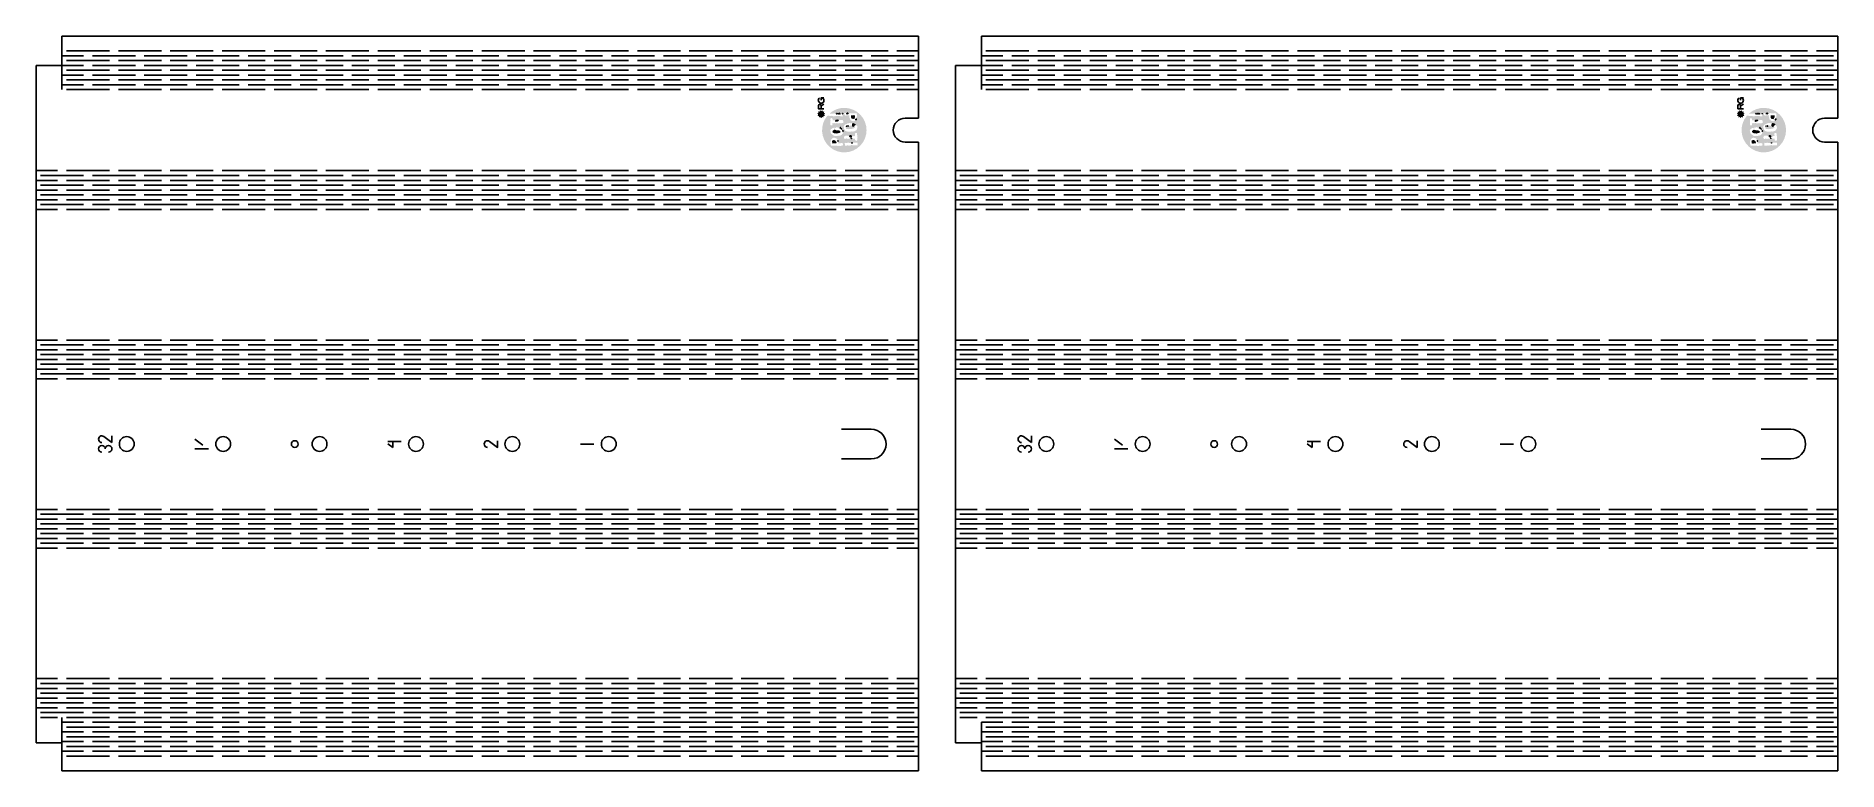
# Model space of a CAD drawing. Header units: millimetres. Extents: x 0 to 607, y 0 to 248.
import ezdxf

# ---------------------------------------------------------------- set-up
doc = ezdxf.new("R2010")
doc.units = ezdxf.units.MM
for name, color, linetype in [('M - TALL', 1, 'Continuous'), ('M - TALL EXTERIOR', 3, 'Continuous'), ('M-GRABAT', 5, 'Continuous')]:
    doc.layers.add(name, color=color, linetype=linetype)

msp = doc.modelspace()

# ---------------------------------------------------------------- hatches: boundary and pattern name
at = {"layer": 'M-GRABAT'}
h = msp.add_hatch(color=256, dxfattribs=at)
h.dxf.hatch_style = 1
h.paths.add_polyline_path([(264.25, 222.45, 0.356735), (264.22, 222.4), (264.25, 222.23, -0.327595), (264.23, 222.19, 0.053065), (264.04, 222.07, -0.327595), (263.99, 222.06), (263.84, 222.16, 0.356735), (263.79, 222.16, 0.037633), (263.67, 222.01, 0.356735), (263.67, 221.96), (263.78, 221.83, -0.327595), (263.79, 221.78, 0.053065), (263.69, 221.57, -0.327595), (263.66, 221.55), (263.48, 221.55, 0.356735), (263.44, 221.52, 0.037633), (263.41, 221.33, 0.356735), (263.44, 221.28), (263.61, 221.24, -0.327595), (263.64, 221.2, 0.053065), (263.67, 220.98, -0.327595), (263.65, 220.93), (263.51, 220.84, 0.356735), (263.49, 220.79, 0.037633), (263.57, 220.61, 0.356735), (263.62, 220.59), (263.78, 220.65, -0.327595), (263.83, 220.63, 0.053065), (263.98, 220.46, -0.327595), (263.99, 220.41), (263.91, 220.26, 0.356735), (263.92, 220.21, 0.037633), (264.09, 220.1, 0.356735), (264.14, 220.11), (264.25, 220.24, -0.327595), (264.3, 220.26, 0.053065), (264.51, 220.19, -0.327595), (264.55, 220.16), (264.57, 219.98, 0.356735), (264.61, 219.95, 0.037633), (264.8, 219.95, 0.356735), (264.84, 219.98), (264.86, 220.16, -0.327595), (264.89, 220.19, 0.053065), (265.11, 220.26, -0.327595), (265.16, 220.24), (265.27, 220.11, 0.356735), (265.32, 220.1, 0.037633), (265.48, 220.21, 0.356735), (265.49, 220.26), (265.42, 220.41, -0.327595), (265.43, 220.46, 0.053065), (265.58, 220.63, -0.327595), (265.62, 220.65), (265.79, 220.59, 0.356735), (265.84, 220.61, 0.037633), (265.92, 220.79, 0.356735), (265.9, 220.84), (265.75, 220.93, -0.327595), (265.73, 220.98, 0.053065), (265.77, 221.2, -0.327595), (265.8, 221.24), (265.96, 221.28, 0.356735), (265.99, 221.33, 0.037633), (265.97, 221.52, 0.356735), (265.92, 221.55), (265.75, 221.55, -0.327595), (265.71, 221.57, 0.053065), (265.62, 221.78, -0.327595), (265.62, 221.83), (265.74, 221.96, 0.356735), (265.74, 222.01, 0.037633), (265.61, 222.16, 0.356735), (265.56, 222.16), (265.42, 222.06, -0.327595), (265.37, 222.07, 0.053065), (265.18, 222.19, -0.327595), (265.16, 222.23), (265.19, 222.4, 0.356735), (265.16, 222.45, 0.037633), (264.97, 222.5, 0.356735), (264.93, 222.48), (264.86, 222.32, -0.327595), (264.82, 222.3, 0.053065), (264.59, 222.3, -0.327595), (264.55, 222.32), (264.48, 222.48, 0.356735), (264.43, 222.5, 0.037633)])
h = msp.add_hatch(color=256, dxfattribs=at)
h.dxf.hatch_style = 1
edge = h.paths.add_edge_path()
edge.add_line((266.76, 220.67), (266.83, 220.65))
edge.add_line((266.83, 220.65), (266.92, 220.67))
edge.add_line((266.92, 220.67), (267.02, 220.67))
edge.add_line((267.02, 220.67), (267.13, 220.69))
edge.add_line((267.13, 220.69), (267.24, 220.7))
edge.add_line((267.24, 220.7), (267.36, 220.68))
edge.add_line((267.36, 220.68), (267.43, 220.64))
edge.add_line((267.43, 220.64), (267.48, 220.65))
edge.add_line((267.48, 220.65), (267.54, 220.65))
edge.add_line((267.54, 220.65), (267.57, 220.62))
edge.add_line((267.57, 220.62), (267.6, 220.66))
edge.add_line((267.6, 220.66), (267.66, 220.59))
edge.add_line((267.66, 220.59), (267.69, 220.68))
edge.add_line((267.69, 220.68), (267.7, 220.66))
edge.add_line((267.7, 220.66), (267.74, 220.63))
edge.add_line((267.74, 220.63), (267.75, 220.64))
edge.add_line((267.75, 220.64), (267.81, 220.64))
edge.add_line((267.81, 220.64), (267.84, 220.61))
edge.add_line((267.84, 220.61), (267.86, 220.62))
edge.add_line((267.86, 220.62), (267.93, 220.64))
edge.add_line((267.93, 220.64), (267.97, 220.65))
edge.add_line((267.97, 220.65), (267.99, 220.64))
edge.add_line((267.99, 220.64), (268.02, 220.62))
edge.add_line((268.02, 220.62), (268.03, 220.63))
edge.add_line((268.03, 220.63), (268.04, 220.65))
edge.add_line((268.04, 220.65), (268.07, 220.66))
edge.add_line((268.07, 220.66), (268.1, 220.66))
edge.add_line((268.1, 220.66), (268.11, 220.65))
edge.add_line((268.11, 220.65), (268.12, 220.65))
edge.add_line((268.12, 220.65), (268.13, 220.65))
edge.add_line((268.13, 220.65), (268.14, 220.64))
edge.add_line((268.14, 220.64), (268.14, 220.63))
edge.add_line((268.14, 220.63), (268.15, 220.63))
edge.add_line((268.15, 220.63), (268.2, 220.64))
edge.add_line((268.2, 220.64), (268.24, 220.64))
edge.add_line((268.24, 220.64), (268.27, 220.64))
edge.add_line((268.27, 220.64), (268.29, 220.64))
edge.add_line((268.29, 220.64), (268.31, 220.64))
edge.add_line((268.31, 220.64), (268.35, 220.63))
edge.add_line((268.35, 220.63), (268.38, 220.62))
edge.add_line((268.38, 220.62), (268.41, 220.62))
edge.add_line((268.41, 220.62), (268.52, 220.59))
edge.add_line((268.52, 220.59), (268.58, 220.58))
edge.add_line((268.58, 220.58), (268.67, 220.56))
edge.add_line((268.67, 220.56), (268.75, 220.54))
edge.add_line((268.75, 220.54), (268.84, 220.53))
edge.add_line((268.84, 220.53), (268.91, 220.52))
edge.add_line((268.91, 220.52), (268.96, 220.51))
edge.add_line((268.96, 220.51), (269.02, 220.51))
edge.add_line((269.02, 220.51), (269.05, 220.51))
edge.add_line((269.05, 220.51), (269.08, 220.51))
edge.add_line((269.08, 220.51), (269.11, 220.51))
edge.add_line((269.11, 220.51), (269.12, 220.51))
edge.add_line((269.12, 220.51), (269.13, 220.51))
edge.add_line((269.13, 220.51), (269.14, 220.51))
edge.add_line((269.14, 220.51), (269.14, 220.51))
edge.add_line((269.14, 220.51), (269.15, 220.51))
edge.add_line((269.15, 220.51), (269.17, 220.52))
edge.add_line((269.17, 220.52), (269.2, 220.52))
edge.add_line((269.2, 220.52), (269.22, 220.52))
edge.add_line((269.22, 220.52), (269.23, 220.52))
edge.add_line((269.23, 220.52), (269.24, 220.52))
edge.add_line((269.24, 220.52), (269.24, 220.53))
edge.add_line((269.24, 220.53), (269.25, 220.53))
edge.add_line((269.25, 220.53), (269.26, 220.55))
edge.add_line((269.26, 220.55), (269.27, 220.55))
edge.add_line((269.27, 220.55), (269.27, 220.56))
edge.add_line((269.27, 220.56), (269.28, 220.56))
edge.add_line((269.28, 220.56), (269.29, 220.56))
edge.add_line((269.29, 220.56), (269.3, 220.56))
edge.add_line((269.3, 220.56), (269.31, 220.55))
edge.add_line((269.31, 220.55), (269.33, 220.54))
edge.add_line((269.33, 220.54), (269.34, 220.54))
edge.add_line((269.34, 220.54), (269.36, 220.53))
edge.add_line((269.36, 220.53), (269.37, 220.52))
edge.add_line((269.37, 220.52), (269.4, 220.52))
edge.add_line((269.4, 220.52), (269.41, 220.52))
edge.add_line((269.41, 220.52), (269.42, 220.53))
edge.add_line((269.42, 220.53), (269.42, 220.54))
edge.add_line((269.42, 220.54), (269.43, 220.54))
edge.add_line((269.43, 220.54), (269.44, 220.56))
edge.add_line((269.44, 220.56), (269.45, 220.56))
edge.add_line((269.45, 220.56), (269.45, 220.56))
edge.add_line((269.45, 220.56), (269.46, 220.56))
edge.add_line((269.46, 220.56), (269.47, 220.56))
edge.add_line((269.47, 220.56), (269.47, 220.56))
edge.add_line((269.47, 220.56), (269.48, 220.56))
edge.add_line((269.48, 220.56), (269.48, 220.55))
edge.add_line((269.48, 220.55), (269.48, 220.55))
edge.add_line((269.48, 220.55), (269.49, 220.55))
edge.add_line((269.49, 220.55), (269.49, 220.55))
edge.add_line((269.49, 220.55), (269.49, 220.54))
edge.add_line((269.49, 220.54), (269.49, 220.54))
edge.add_line((269.49, 220.54), (269.49, 220.54))
edge.add_line((269.49, 220.54), (269.49, 220.54))
edge.add_line((269.49, 220.54), (269.49, 220.55))
edge.add_line((269.49, 220.55), (269.49, 220.55))
edge.add_line((269.49, 220.55), (269.5, 220.55))
edge.add_line((269.5, 220.55), (269.5, 220.56))
edge.add_line((269.5, 220.56), (269.5, 220.56))
edge.add_line((269.5, 220.56), (269.51, 220.57))
edge.add_line((269.51, 220.57), (269.52, 220.57))
edge.add_line((269.52, 220.57), (269.53, 220.57))
edge.add_line((269.53, 220.57), (269.54, 220.57))
edge.add_line((269.54, 220.57), (269.55, 220.57))
edge.add_line((269.55, 220.57), (269.56, 220.56))
edge.add_line((269.56, 220.56), (269.57, 220.56))
edge.add_line((269.57, 220.56), (269.58, 220.56))
edge.add_line((269.58, 220.56), (269.59, 220.56))
edge.add_line((269.59, 220.56), (269.59, 220.56))
edge.add_line((269.59, 220.56), (269.59, 220.56))
edge.add_line((269.59, 220.56), (269.59, 220.56))
edge.add_line((269.59, 220.56), (269.59, 220.56))
edge.add_line((269.59, 220.56), (269.59, 220.56))
edge.add_line((269.59, 220.56), (269.6, 220.56))
edge.add_line((269.6, 220.56), (269.61, 220.56))
edge.add_line((269.61, 220.56), (269.61, 220.56))
edge.add_line((269.61, 220.56), (269.61, 220.56))
edge.add_line((269.61, 220.56), (269.61, 220.56))
edge.add_line((269.61, 220.56), (269.62, 220.56))
edge.add_line((269.62, 220.56), (269.62, 220.56))
edge.add_line((269.62, 220.56), (269.62, 220.56))
edge.add_line((269.62, 220.56), (269.63, 220.57))
edge.add_line((269.63, 220.57), (269.63, 220.57))
edge.add_line((269.63, 220.57), (269.64, 220.57))
edge.add_line((269.64, 220.57), (269.64, 220.57))
edge.add_line((269.64, 220.57), (269.66, 220.58))
edge.add_line((269.66, 220.58), (269.67, 220.59))
edge.add_line((269.67, 220.59), (269.69, 220.6))
edge.add_line((269.69, 220.6), (269.7, 220.6))
edge.add_line((269.7, 220.6), (269.72, 220.6))
edge.add_line((269.72, 220.6), (269.72, 220.59))
edge.add_line((269.72, 220.59), (269.72, 220.59))
edge.add_line((269.72, 220.59), (269.73, 220.59))
edge.add_line((269.73, 220.59), (269.73, 220.58))
edge.add_line((269.73, 220.58), (269.73, 220.57))
edge.add_line((269.73, 220.57), (269.73, 220.57))
edge.add_line((269.73, 220.57), (269.73, 220.57))
edge.add_line((269.73, 220.57), (269.74, 220.58))
edge.add_line((269.74, 220.58), (269.74, 220.59))
edge.add_line((269.74, 220.59), (269.75, 220.6))
edge.add_line((269.75, 220.6), (269.76, 220.6))
edge.add_line((269.76, 220.6), (269.77, 220.61))
edge.add_line((269.77, 220.61), (269.78, 220.61))
edge.add_line((269.78, 220.61), (269.79, 220.61))
edge.add_line((269.79, 220.61), (269.81, 220.61))
edge.add_line((269.81, 220.61), (269.82, 220.6))
edge.add_line((269.82, 220.6), (269.84, 220.59))
edge.add_line((269.84, 220.59), (269.86, 220.58))
edge.add_line((269.86, 220.58), (269.88, 220.57))
edge.add_line((269.88, 220.57), (269.89, 220.56))
edge.add_line((269.89, 220.56), (269.89, 220.56))
edge.add_line((269.89, 220.56), (269.9, 220.57))
edge.add_line((269.9, 220.57), (269.9, 220.57))
edge.add_line((269.9, 220.57), (269.91, 220.58))
edge.add_line((269.91, 220.58), (269.91, 220.59))
edge.add_line((269.91, 220.59), (269.92, 220.59))
edge.add_line((269.92, 220.59), (269.93, 220.6))
edge.add_line((269.93, 220.6), (269.94, 220.6))
edge.add_line((269.94, 220.6), (269.95, 220.59))
edge.add_line((269.95, 220.59), (269.96, 220.59))
edge.add_line((269.96, 220.59), (269.97, 220.58))
edge.add_line((269.97, 220.58), (269.98, 220.57))
edge.add_line((269.98, 220.57), (269.98, 220.56))
edge.add_line((269.98, 220.56), (269.99, 220.56))
edge.add_line((269.99, 220.56), (270, 220.56))
edge.add_line((270, 220.56), (269.99, 220.56))
edge.add_line((269.99, 220.56), (270, 220.57))
edge.add_line((270, 220.57), (270.01, 220.59))
edge.add_line((270.01, 220.59), (270.02, 220.6))
edge.add_line((270.02, 220.6), (270.04, 220.6))
edge.add_line((270.04, 220.6), (270.07, 220.61))
edge.add_line((270.07, 220.61), (270.08, 220.61))
edge.add_line((270.08, 220.61), (270.11, 220.61))
edge.add_line((270.11, 220.61), (270.14, 220.61))
edge.add_line((270.14, 220.61), (270.17, 220.61))
edge.add_line((270.17, 220.61), (270.23, 220.61))
edge.add_line((270.23, 220.61), (270.26, 220.6))
edge.add_line((270.26, 220.6), (270.29, 220.6))
edge.add_line((270.29, 220.6), (270.31, 220.59))
edge.add_line((270.31, 220.59), (270.32, 220.59))
edge.add_line((270.32, 220.59), (270.33, 220.59))
edge.add_line((270.33, 220.59), (270.33, 220.58))
edge.add_line((270.33, 220.58), (270.34, 220.58))
edge.add_line((270.34, 220.58), (270.35, 220.58))
edge.add_line((270.35, 220.58), (270.35, 220.58))
edge.add_line((270.35, 220.58), (270.35, 220.58))
edge.add_line((270.35, 220.58), (270.36, 220.58))
edge.add_line((270.36, 220.58), (270.36, 220.58))
edge.add_line((270.36, 220.58), (270.37, 220.59))
edge.add_line((270.37, 220.59), (270.37, 220.59))
edge.add_line((270.37, 220.59), (270.38, 220.6))
edge.add_line((270.38, 220.6), (270.39, 220.6))
edge.add_line((270.39, 220.6), (270.4, 220.61))
edge.add_line((270.4, 220.61), (270.41, 220.61))
edge.add_line((270.41, 220.61), (270.43, 220.62))
edge.add_line((270.43, 220.62), (270.45, 220.61))
edge.add_line((270.45, 220.61), (270.47, 220.61))
edge.add_line((270.47, 220.61), (270.49, 220.61))
edge.add_line((270.49, 220.61), (270.51, 220.6))
edge.add_line((270.51, 220.6), (270.52, 220.6))
edge.add_line((270.52, 220.6), (270.54, 220.59))
edge.add_line((270.54, 220.59), (270.55, 220.59))
edge.add_line((270.55, 220.59), (270.56, 220.58))
edge.add_line((270.56, 220.58), (270.57, 220.58))
edge.add_line((270.57, 220.58), (270.57, 220.58))
edge.add_line((270.57, 220.58), (270.58, 220.57))
edge.add_line((270.58, 220.57), (270.59, 220.57))
edge.add_line((270.59, 220.57), (270.59, 220.57))
edge.add_line((270.59, 220.57), (270.6, 220.56))
edge.add_line((270.6, 220.56), (270.59, 220.56))
edge.add_line((270.59, 220.56), (270.59, 220.56))
edge.add_line((270.59, 220.56), (270.6, 220.56))
edge.add_line((270.6, 220.56), (270.6, 220.56))
edge.add_line((270.6, 220.56), (270.6, 220.57))
edge.add_line((270.6, 220.57), (270.6, 220.57))
edge.add_line((270.6, 220.57), (270.61, 220.57))
edge.add_line((270.61, 220.57), (270.61, 220.58))
edge.add_line((270.61, 220.58), (270.61, 220.58))
edge.add_line((270.61, 220.58), (270.62, 220.59))
edge.add_line((270.62, 220.59), (270.62, 220.59))
edge.add_line((270.62, 220.59), (270.62, 220.6))
edge.add_line((270.62, 220.6), (270.62, 220.6))
edge.add_line((270.62, 220.6), (270.63, 220.6))
edge.add_line((270.63, 220.6), (270.63, 220.6))
edge.add_line((270.63, 220.6), (270.64, 220.59))
edge.add_line((270.64, 220.59), (270.64, 220.59))
edge.add_line((270.64, 220.59), (270.65, 220.59))
edge.add_line((270.65, 220.59), (270.65, 220.58))
edge.add_line((270.65, 220.58), (270.66, 220.58))
edge.add_line((270.66, 220.58), (270.67, 220.57))
edge.add_line((270.67, 220.57), (270.68, 220.56))
edge.add_line((270.68, 220.56), (270.7, 220.56))
edge.add_line((270.7, 220.56), (270.71, 220.56))
edge.add_line((270.71, 220.56), (270.73, 220.56))
edge.add_line((270.73, 220.56), (270.74, 220.57))
edge.add_line((270.74, 220.57), (270.75, 220.58))
edge.add_line((270.75, 220.58), (270.76, 220.59))
edge.add_line((270.76, 220.59), (270.77, 220.59))
edge.add_line((270.77, 220.59), (270.78, 220.6))
edge.add_line((270.78, 220.6), (270.79, 220.6))
edge.add_line((270.79, 220.6), (270.79, 220.59))
edge.add_line((270.79, 220.59), (270.79, 220.59))
edge.add_line((270.79, 220.59), (270.79, 220.58))
edge.add_line((270.79, 220.58), (270.79, 220.58))
edge.add_line((270.79, 220.58), (270.8, 220.57))
edge.add_line((270.8, 220.57), (270.8, 220.56))
edge.add_line((270.8, 220.56), (270.81, 220.56))
edge.add_line((270.81, 220.56), (270.83, 220.55))
edge.add_line((270.83, 220.55), (270.85, 220.55))
edge.add_line((270.85, 220.55), (270.89, 220.55))
edge.add_line((270.89, 220.55), (270.91, 220.54))
edge.add_line((270.91, 220.54), (270.94, 220.54))
edge.add_line((270.94, 220.54), (270.97, 220.55))
edge.add_line((270.97, 220.55), (271.05, 220.56))
edge.add_line((271.05, 220.56), (271.09, 220.56))
edge.add_line((271.09, 220.56), (271.12, 220.56))
edge.add_line((271.12, 220.56), (271.17, 220.56))
edge.add_line((271.17, 220.56), (271.19, 220.56))
edge.add_line((271.19, 220.56), (271.2, 220.55))
edge.add_line((271.2, 220.55), (271.21, 220.54))
edge.add_line((271.21, 220.54), (271.22, 220.53))
edge.add_line((271.22, 220.53), (271.23, 220.53))
edge.add_line((271.23, 220.53), (271.25, 220.53))
edge.add_line((271.25, 220.53), (271.25, 220.52))
edge.add_line((271.25, 220.52), (271.27, 220.52))
edge.add_line((271.27, 220.52), (271.29, 220.52))
edge.add_line((271.29, 220.52), (271.3, 220.52))
edge.add_line((271.3, 220.52), (271.33, 220.52))
edge.add_line((271.33, 220.52), (271.34, 220.52))
edge.add_line((271.34, 220.52), (271.35, 220.52))
edge.add_line((271.35, 220.52), (271.4, 220.52))
edge.add_line((271.4, 220.52), (271.45, 220.53))
edge.add_line((271.45, 220.53), (271.49, 220.53))
edge.add_line((271.49, 220.53), (271.52, 220.53))
edge.add_line((271.52, 220.53), (271.54, 220.53))
edge.add_line((271.54, 220.53), (271.55, 220.53))
edge.add_line((271.55, 220.53), (271.58, 220.53))
edge.add_line((271.58, 220.53), (271.6, 220.53))
edge.add_line((271.6, 220.53), (271.63, 220.52))
edge.add_line((271.63, 220.52), (271.64, 220.52))
edge.add_line((271.64, 220.52), (271.65, 220.52))
edge.add_line((271.65, 220.52), (271.66, 220.51))
edge.add_line((271.66, 220.51), (271.67, 220.51))
edge.add_line((271.67, 220.51), (271.67, 220.5))
edge.add_line((271.67, 220.5), (271.68, 220.5))
edge.add_line((271.68, 220.5), (271.69, 220.49))
edge.add_line((271.69, 220.49), (271.69, 220.49))
edge.add_line((271.69, 220.49), (271.71, 220.49))
edge.add_line((271.71, 220.49), (271.71, 220.49))
edge.add_line((271.71, 220.49), (271.73, 220.49))
edge.add_line((271.73, 220.49), (271.74, 220.49))
edge.add_line((271.74, 220.49), (271.75, 220.49))
edge.add_line((271.75, 220.49), (271.76, 220.49))
edge.add_line((271.76, 220.49), (271.76, 220.5))
edge.add_line((271.76, 220.5), (271.76, 220.5))
edge.add_line((271.76, 220.5), (271.76, 220.5))
edge.add_line((271.76, 220.5), (271.77, 220.5))
edge.add_line((271.77, 220.5), (271.77, 220.5))
edge.add_line((271.77, 220.5), (271.77, 220.5))
edge.add_line((271.77, 220.5), (271.78, 220.5))
edge.add_line((271.78, 220.5), (271.78, 220.5))
edge.add_line((271.78, 220.5), (271.78, 220.5))
edge.add_line((271.78, 220.5), (271.78, 220.5))
edge.add_line((271.78, 220.5), (271.78, 220.5))
edge.add_line((271.78, 220.5), (271.79, 220.5))
edge.add_line((271.79, 220.5), (271.79, 220.49))
edge.add_line((271.79, 220.49), (271.79, 220.49))
edge.add_line((271.79, 220.49), (271.8, 220.48))
edge.add_line((271.8, 220.48), (271.8, 220.48))
edge.add_line((271.8, 220.48), (271.81, 220.48))
edge.add_line((271.81, 220.48), (271.81, 220.47))
edge.add_line((271.81, 220.47), (271.82, 220.47))
edge.add_line((271.82, 220.47), (271.83, 220.48))
edge.add_line((271.83, 220.48), (271.84, 220.48))
edge.add_line((271.84, 220.48), (271.86, 220.49))
edge.add_line((271.86, 220.49), (271.87, 220.5))
edge.add_line((271.87, 220.5), (271.9, 220.51))
edge.add_line((271.9, 220.51), (271.91, 220.52))
edge.add_line((271.91, 220.52), (271.92, 220.52))
edge.add_line((271.92, 220.52), (271.93, 220.52))
edge.add_line((271.93, 220.52), (271.94, 220.53))
edge.add_line((271.94, 220.53), (271.94, 220.52))
edge.add_line((271.94, 220.52), (271.95, 220.52))
edge.add_line((271.95, 220.52), (271.95, 220.51))
edge.add_line((271.95, 220.51), (271.95, 220.5))
edge.add_line((271.95, 220.5), (271.95, 220.5))
edge.add_line((271.95, 220.5), (271.95, 220.49))
edge.add_line((271.95, 220.49), (271.96, 220.49))
edge.add_line((271.96, 220.49), (271.96, 220.49))
edge.add_line((271.96, 220.49), (271.97, 220.49))
edge.add_line((271.97, 220.49), (271.98, 220.49))
edge.add_line((271.98, 220.49), (271.99, 220.49))
edge.add_line((271.99, 220.49), (272, 220.51))
edge.add_line((272, 220.51), (272.01, 220.53))
edge.add_line((272.01, 220.53), (272.02, 220.56))
edge.add_line((272.02, 220.56), (272.03, 220.58))
edge.add_line((272.03, 220.58), (272.03, 220.6))
edge.add_line((272.03, 220.6), (272.02, 220.6))
edge.add_line((272.02, 220.6), (271.99, 220.6))
edge.add_line((271.99, 220.6), (271.98, 220.6))
edge.add_line((271.98, 220.6), (271.98, 220.6))
edge.add_line((271.98, 220.6), (271.97, 220.6))
edge.add_line((271.97, 220.6), (271.96, 220.61))
edge.add_line((271.96, 220.61), (271.96, 220.62))
edge.add_line((271.96, 220.62), (271.96, 220.63))
edge.add_line((271.96, 220.63), (271.96, 220.63))
edge.add_line((271.96, 220.63), (271.96, 220.64))
edge.add_line((271.96, 220.64), (271.97, 220.65))
edge.add_line((271.97, 220.65), (271.97, 220.66))
edge.add_line((271.97, 220.66), (271.98, 220.67))
edge.add_line((271.98, 220.67), (271.98, 220.68))
edge.add_line((271.98, 220.68), (271.99, 220.7))
edge.add_line((271.99, 220.7), (271.99, 220.71))
edge.add_line((271.99, 220.71), (271.99, 220.73))
edge.add_line((271.99, 220.73), (271.99, 220.74))
edge.add_line((271.99, 220.74), (271.99, 220.77))
edge.add_line((271.99, 220.77), (271.99, 220.79))
edge.add_line((271.99, 220.79), (271.99, 220.81))
edge.add_line((271.99, 220.81), (271.98, 220.83))
edge.add_line((271.98, 220.83), (271.98, 220.86))
edge.add_line((271.98, 220.86), (271.97, 220.87))
edge.add_line((271.97, 220.87), (271.96, 220.9))
edge.add_line((271.96, 220.9), (271.95, 220.92))
edge.add_line((271.95, 220.92), (271.94, 220.93))
edge.add_line((271.94, 220.93), (271.93, 220.95))
edge.add_line((271.93, 220.95), (271.93, 220.96))
edge.add_line((271.93, 220.96), (271.93, 220.97))
edge.add_line((271.93, 220.97), (271.93, 220.97))
edge.add_line((271.93, 220.97), (271.94, 220.96))
edge.add_line((271.94, 220.96), (271.94, 220.97))
edge.add_line((271.94, 220.97), (271.95, 220.97))
edge.add_line((271.95, 220.97), (271.95, 220.98))
edge.add_line((271.95, 220.98), (271.96, 220.99))
edge.add_line((271.96, 220.99), (271.96, 221))
edge.add_line((271.96, 221), (271.96, 221))
edge.add_line((271.96, 221), (271.95, 221.01))
edge.add_line((271.95, 221.01), (271.95, 221.01))
edge.add_line((271.95, 221.01), (271.94, 221.01))
edge.add_line((271.94, 221.01), (271.94, 221.01))
edge.add_line((271.94, 221.01), (271.93, 221.02))
edge.add_line((271.93, 221.02), (271.93, 221.04))
edge.add_line((271.93, 221.04), (271.91, 221.08))
edge.add_line((271.91, 221.08), (271.91, 221.11))
edge.add_line((271.91, 221.11), (271.91, 221.12))
edge.add_line((271.91, 221.12), (271.9, 221.15))
edge.add_line((271.9, 221.15), (271.9, 221.16))
edge.add_line((271.9, 221.16), (271.9, 221.16))
edge.add_line((271.9, 221.16), (271.91, 221.17))
edge.add_line((271.91, 221.17), (271.91, 221.17))
edge.add_line((271.91, 221.17), (271.91, 221.17))
edge.add_line((271.91, 221.17), (271.92, 221.18))
edge.add_line((271.92, 221.18), (271.93, 221.19))
edge.add_line((271.93, 221.19), (271.93, 221.19))
edge.add_line((271.93, 221.19), (271.93, 221.2))
edge.add_line((271.93, 221.2), (271.93, 221.2))
edge.add_line((271.93, 221.2), (271.92, 221.21))
edge.add_line((271.92, 221.21), (271.91, 221.23))
edge.add_line((271.91, 221.23), (271.9, 221.25))
edge.add_line((271.9, 221.25), (271.89, 221.27))
edge.add_line((271.89, 221.27), (271.88, 221.29))
edge.add_line((271.88, 221.29), (271.88, 221.3))
edge.add_line((271.88, 221.3), (271.88, 221.32))
edge.add_line((271.88, 221.32), (271.88, 221.33))
edge.add_line((271.88, 221.33), (271.89, 221.33))
edge.add_line((271.89, 221.33), (271.89, 221.34))
edge.add_line((271.89, 221.34), (271.89, 221.35))
edge.add_line((271.89, 221.35), (271.9, 221.36))
edge.add_line((271.9, 221.36), (271.9, 221.38))
edge.add_line((271.9, 221.38), (271.9, 221.4))
edge.add_line((271.9, 221.4), (271.9, 221.41))
edge.add_line((271.9, 221.41), (271.89, 221.42))
edge.add_line((271.89, 221.42), (271.86, 221.46))
edge.add_line((271.86, 221.46), (271.84, 221.48))
edge.add_line((271.84, 221.48), (271.83, 221.48))
edge.add_line((271.83, 221.48), (271.82, 221.5))
edge.add_line((271.82, 221.5), (271.81, 221.51))
edge.add_line((271.81, 221.51), (271.81, 221.52))
edge.add_line((271.81, 221.52), (271.81, 221.52))
edge.add_line((271.81, 221.52), (271.8, 221.55))
edge.add_line((271.8, 221.55), (271.8, 221.56))
edge.add_line((271.8, 221.56), (271.8, 221.58))
edge.add_line((271.8, 221.58), (271.8, 221.58))
edge.add_line((271.8, 221.58), (271.8, 221.59))
edge.add_line((271.8, 221.59), (271.78, 221.59))
edge.add_line((271.78, 221.59), (271.77, 221.59))
edge.add_line((271.77, 221.59), (271.75, 221.59))
edge.add_line((271.75, 221.59), (271.74, 221.58))
edge.add_line((271.74, 221.58), (271.72, 221.58))
edge.add_line((271.72, 221.58), (271.71, 221.57))
edge.add_line((271.71, 221.57), (271.69, 221.56))
edge.add_line((271.69, 221.56), (271.68, 221.56))
edge.add_line((271.68, 221.56), (271.67, 221.55))
edge.add_line((271.67, 221.55), (271.66, 221.55))
edge.add_line((271.66, 221.55), (271.65, 221.55))
edge.add_line((271.65, 221.55), (271.64, 221.55))
edge.add_line((271.64, 221.55), (271.62, 221.56))
edge.add_line((271.62, 221.56), (271.61, 221.57))
edge.add_line((271.61, 221.57), (271.6, 221.59))
edge.add_line((271.6, 221.59), (271.6, 221.58))
edge.add_line((271.6, 221.58), (271.6, 221.56))
edge.add_line((271.6, 221.56), (271.6, 221.54))
edge.add_line((271.6, 221.54), (271.6, 221.52))
edge.add_line((271.6, 221.52), (271.6, 221.51))
edge.add_line((271.6, 221.51), (271.6, 221.49))
edge.add_line((271.6, 221.49), (271.6, 221.48))
edge.add_line((271.6, 221.48), (271.6, 221.47))
edge.add_line((271.6, 221.47), (271.6, 221.47))
edge.add_line((271.6, 221.47), (271.6, 221.46))
edge.add_line((271.6, 221.46), (271.59, 221.46))
edge.add_line((271.59, 221.46), (271.59, 221.45))
edge.add_line((271.59, 221.45), (271.58, 221.45))
edge.add_line((271.58, 221.45), (271.58, 221.47))
edge.add_line((271.58, 221.47), (271.57, 221.5))
edge.add_line((271.57, 221.5), (271.56, 221.52))
edge.add_line((271.56, 221.52), (271.56, 221.53))
edge.add_line((271.56, 221.53), (271.55, 221.56))
edge.add_line((271.55, 221.56), (271.54, 221.56))
edge.add_line((271.54, 221.56), (271.53, 221.58))
edge.add_line((271.53, 221.58), (271.52, 221.59))
edge.add_line((271.52, 221.59), (271.52, 221.58))
edge.add_line((271.52, 221.58), (271.52, 221.57))
edge.add_line((271.52, 221.57), (271.52, 221.56))
edge.add_line((271.52, 221.56), (271.51, 221.55))
edge.add_line((271.51, 221.55), (271.51, 221.55))
edge.add_line((271.51, 221.55), (271.5, 221.55))
edge.add_line((271.5, 221.55), (271.49, 221.55))
edge.add_line((271.49, 221.55), (271.47, 221.55))
edge.add_line((271.47, 221.55), (271.46, 221.55))
edge.add_line((271.46, 221.55), (271.46, 221.54))
edge.add_line((271.46, 221.54), (271.45, 221.54))
edge.add_line((271.45, 221.54), (271.45, 221.53))
edge.add_line((271.45, 221.53), (271.44, 221.52))
edge.add_line((271.44, 221.52), (271.44, 221.51))
edge.add_line((271.44, 221.51), (271.45, 221.51))
edge.add_line((271.45, 221.51), (271.46, 221.51))
edge.add_line((271.46, 221.51), (271.47, 221.51))
edge.add_line((271.47, 221.51), (271.48, 221.51))
edge.add_line((271.48, 221.51), (271.49, 221.51))
edge.add_line((271.49, 221.51), (271.49, 221.51))
edge.add_line((271.49, 221.51), (271.5, 221.51))
edge.add_line((271.5, 221.51), (271.5, 221.51))
edge.add_line((271.5, 221.51), (271.49, 221.5))
edge.add_line((271.49, 221.5), (271.49, 221.5))
edge.add_line((271.49, 221.5), (271.48, 221.5))
edge.add_line((271.48, 221.5), (271.48, 221.5))
edge.add_line((271.48, 221.5), (271.47, 221.49))
edge.add_line((271.47, 221.49), (271.47, 221.49))
edge.add_line((271.47, 221.49), (271.46, 221.49))
edge.add_line((271.46, 221.49), (271.46, 221.48))
edge.add_line((271.46, 221.48), (271.45, 221.47))
edge.add_line((271.45, 221.47), (271.45, 221.47))
edge.add_line((271.45, 221.47), (271.44, 221.46))
edge.add_line((271.44, 221.46), (271.44, 221.45))
edge.add_line((271.44, 221.45), (271.45, 221.45))
edge.add_line((271.45, 221.45), (271.45, 221.45))
edge.add_line((271.45, 221.45), (271.46, 221.45))
edge.add_line((271.46, 221.45), (271.46, 221.45))
edge.add_line((271.46, 221.45), (271.46, 221.44))
edge.add_line((271.46, 221.44), (271.46, 221.44))
edge.add_line((271.46, 221.44), (271.46, 221.43))
edge.add_line((271.46, 221.43), (271.46, 221.43))
edge.add_line((271.46, 221.43), (271.46, 221.42))
edge.add_line((271.46, 221.42), (271.46, 221.4))
edge.add_line((271.46, 221.4), (271.46, 221.39))
edge.add_line((271.46, 221.39), (271.47, 221.38))
edge.add_line((271.47, 221.38), (271.48, 221.37))
edge.add_line((271.48, 221.37), (271.48, 221.37))
edge.add_line((271.48, 221.37), (271.49, 221.36))
edge.add_line((271.49, 221.36), (271.49, 221.36))
edge.add_line((271.49, 221.36), (271.5, 221.36))
edge.add_line((271.5, 221.36), (271.5, 221.36))
edge.add_line((271.5, 221.36), (271.51, 221.36))
edge.add_line((271.51, 221.36), (271.52, 221.36))
edge.add_line((271.52, 221.36), (271.52, 221.36))
edge.add_line((271.52, 221.36), (271.52, 221.36))
edge.add_line((271.52, 221.36), (271.52, 221.36))
edge.add_line((271.52, 221.36), (271.52, 221.36))
edge.add_line((271.52, 221.36), (271.53, 221.35))
edge.add_line((271.53, 221.35), (271.53, 221.34))
edge.add_line((271.53, 221.34), (271.53, 221.34))
edge.add_line((271.53, 221.34), (271.52, 221.32))
edge.add_line((271.52, 221.32), (271.52, 221.31))
edge.add_line((271.52, 221.31), (271.5, 221.33))
edge.add_line((271.5, 221.33), (271.49, 221.34))
edge.add_line((271.49, 221.34), (271.47, 221.35))
edge.add_line((271.47, 221.35), (271.45, 221.37))
edge.add_line((271.45, 221.37), (271.43, 221.39))
edge.add_line((271.43, 221.39), (271.42, 221.41))
edge.add_line((271.42, 221.41), (271.4, 221.44))
edge.add_line((271.4, 221.44), (271.4, 221.46))
edge.add_line((271.4, 221.46), (271.39, 221.47))
edge.add_line((271.39, 221.47), (271.39, 221.49))
edge.add_line((271.39, 221.49), (271.39, 221.51))
edge.add_line((271.39, 221.51), (271.4, 221.53))
edge.add_line((271.4, 221.53), (271.41, 221.55))
edge.add_line((271.41, 221.55), (271.41, 221.55))
edge.add_line((271.41, 221.55), (271.4, 221.55))
edge.add_line((271.4, 221.55), (271.38, 221.55))
edge.add_line((271.38, 221.55), (271.37, 221.55))
edge.add_line((271.37, 221.55), (271.35, 221.56))
edge.add_line((271.35, 221.56), (271.33, 221.56))
edge.add_line((271.33, 221.56), (271.31, 221.55))
edge.add_line((271.31, 221.55), (271.3, 221.55))
edge.add_line((271.3, 221.55), (271.27, 221.54))
edge.add_line((271.27, 221.54), (271.25, 221.53))
edge.add_line((271.25, 221.53), (271.24, 221.53))
edge.add_line((271.24, 221.53), (271.22, 221.52))
edge.add_line((271.22, 221.52), (271.19, 221.5))
edge.add_line((271.19, 221.5), (271.17, 221.48))
edge.add_line((271.17, 221.48), (271.17, 221.48))
edge.add_line((271.17, 221.48), (271.16, 221.45))
edge.add_line((271.16, 221.45), (271.16, 221.44))
edge.add_line((271.16, 221.44), (271.16, 221.43))
edge.add_line((271.16, 221.43), (271.17, 221.41))
edge.add_line((271.17, 221.41), (271.17, 221.4))
edge.add_line((271.17, 221.4), (271.17, 221.39))
edge.add_line((271.17, 221.39), (271.18, 221.37))
edge.add_line((271.18, 221.37), (271.18, 221.37))
edge.add_line((271.18, 221.37), (271.19, 221.36))
edge.add_line((271.19, 221.36), (271.19, 221.35))
edge.add_line((271.19, 221.35), (271.19, 221.34))
edge.add_line((271.19, 221.34), (271.19, 221.34))
edge.add_line((271.19, 221.34), (271.18, 221.33))
edge.add_line((271.18, 221.33), (271.17, 221.32))
edge.add_line((271.17, 221.32), (271.15, 221.32))
edge.add_line((271.15, 221.32), (271.14, 221.31))
edge.add_line((271.14, 221.31), (271.14, 221.34))
edge.add_line((271.14, 221.34), (271.14, 221.38))
edge.add_line((271.14, 221.38), (271.14, 221.42))
edge.add_line((271.14, 221.42), (271.14, 221.46))
edge.add_line((271.14, 221.46), (271.14, 221.48))
edge.add_line((271.14, 221.48), (271.14, 221.51))
edge.add_line((271.14, 221.51), (271.14, 221.51))
edge.add_line((271.14, 221.51), (271.15, 221.52))
edge.add_line((271.15, 221.52), (271.16, 221.52))
edge.add_line((271.16, 221.52), (271.16, 221.52))
edge.add_line((271.16, 221.52), (271.18, 221.52))
edge.add_line((271.18, 221.52), (271.18, 221.52))
edge.add_line((271.18, 221.52), (271.19, 221.53))
edge.add_line((271.19, 221.53), (271.19, 221.54))
edge.add_line((271.19, 221.54), (271.19, 221.55))
edge.add_line((271.19, 221.55), (271.18, 221.55))
edge.add_line((271.18, 221.55), (271.17, 221.56))
edge.add_line((271.17, 221.56), (271.16, 221.56))
edge.add_line((271.16, 221.56), (271.15, 221.56))
edge.add_line((271.15, 221.56), (271.14, 221.56))
edge.add_line((271.14, 221.56), (271.14, 221.56))
edge.add_line((271.14, 221.56), (271.13, 221.56))
edge.add_line((271.13, 221.56), (271.12, 221.56))
edge.add_line((271.12, 221.56), (271.12, 221.55))
edge.add_line((271.12, 221.55), (271.11, 221.54))
edge.add_line((271.11, 221.54), (271.1, 221.52))
edge.add_line((271.1, 221.52), (271.09, 221.5))
edge.add_line((271.09, 221.5), (271.08, 221.49))
edge.add_line((271.08, 221.49), (271.08, 221.47))
edge.add_line((271.08, 221.47), (271.07, 221.46))
edge.add_line((271.07, 221.46), (271.07, 221.45))
edge.add_line((271.07, 221.45), (271.06, 221.45))
edge.add_line((271.06, 221.45), (271.04, 221.45))
edge.add_line((271.04, 221.45), (271.03, 221.45))
edge.add_line((271.03, 221.45), (271.02, 221.46))
edge.add_line((271.02, 221.46), (271.01, 221.47))
edge.add_line((271.01, 221.47), (271, 221.49))
edge.add_line((271, 221.49), (270.99, 221.51))
edge.add_line((270.99, 221.51), (270.98, 221.53))
edge.add_line((270.98, 221.53), (270.97, 221.53))
edge.add_line((270.97, 221.53), (270.97, 221.54))
edge.add_line((270.97, 221.54), (270.96, 221.54))
edge.add_line((270.96, 221.54), (270.95, 221.54))
edge.add_line((270.95, 221.54), (270.94, 221.53))
edge.add_line((270.94, 221.53), (270.93, 221.53))
edge.add_line((270.93, 221.53), (270.91, 221.52))
edge.add_line((270.91, 221.52), (270.9, 221.51))
edge.add_line((270.9, 221.51), (270.9, 221.46))
edge.add_line((270.9, 221.46), (270.89, 221.37))
edge.add_line((270.89, 221.37), (270.89, 221.33))
edge.add_line((270.89, 221.33), (270.88, 221.3))
edge.add_line((270.88, 221.3), (270.86, 221.28))
edge.add_line((270.86, 221.28), (270.83, 221.27))
edge.add_line((270.83, 221.27), (270.81, 221.27))
edge.add_line((270.81, 221.27), (270.79, 221.28))
edge.add_line((270.79, 221.28), (270.79, 221.29))
edge.add_line((270.79, 221.29), (270.79, 221.3))
edge.add_line((270.79, 221.3), (270.8, 221.31))
edge.add_line((270.8, 221.31), (270.81, 221.31))
edge.add_line((270.81, 221.31), (270.83, 221.32))
edge.add_line((270.83, 221.32), (270.84, 221.33))
edge.add_line((270.84, 221.33), (270.84, 221.34))
edge.add_line((270.84, 221.34), (270.83, 221.36))
edge.add_line((270.83, 221.36), (270.82, 221.37))
edge.add_line((270.82, 221.37), (270.79, 221.39))
edge.add_line((270.79, 221.39), (270.76, 221.41))
edge.add_line((270.76, 221.41), (270.73, 221.41))
edge.add_line((270.73, 221.41), (270.66, 221.43))
edge.add_line((270.66, 221.43), (270.63, 221.43))
edge.add_line((270.63, 221.43), (270.59, 221.45))
edge.add_line((270.59, 221.45), (270.6, 221.47))
edge.add_line((270.6, 221.47), (270.61, 221.48))
edge.add_line((270.61, 221.48), (270.61, 221.49))
edge.add_line((270.61, 221.49), (270.61, 221.5))
edge.add_line((270.61, 221.5), (270.6, 221.51))
edge.add_line((270.6, 221.51), (270.58, 221.51))
edge.add_line((270.58, 221.51), (270.57, 221.51))
edge.add_line((270.57, 221.51), (270.54, 221.51))
edge.add_line((270.54, 221.51), (270.53, 221.51))
edge.add_line((270.53, 221.51), (270.53, 221.5))
edge.add_line((270.53, 221.5), (270.52, 221.49))
edge.add_line((270.52, 221.49), (270.53, 221.48))
edge.add_line((270.53, 221.48), (270.53, 221.46))
edge.add_line((270.53, 221.46), (270.54, 221.44))
edge.add_line((270.54, 221.44), (270.55, 221.42))
edge.add_line((270.55, 221.42), (270.57, 221.39))
edge.add_line((270.57, 221.39), (270.58, 221.37))
edge.add_line((270.58, 221.37), (270.58, 221.35))
edge.add_line((270.58, 221.35), (270.59, 221.34))
edge.add_line((270.59, 221.34), (270.59, 221.33))
edge.add_line((270.59, 221.33), (270.59, 221.31))
edge.add_line((270.59, 221.31), (270.58, 221.3))
edge.add_line((270.58, 221.3), (270.55, 221.29))
edge.add_line((270.55, 221.29), (270.54, 221.28))
edge.add_line((270.54, 221.28), (270.51, 221.26))
edge.add_line((270.51, 221.26), (270.48, 221.25))
edge.add_line((270.48, 221.25), (270.47, 221.25))
edge.add_line((270.47, 221.25), (270.46, 221.25))
edge.add_line((270.46, 221.25), (270.44, 221.26))
edge.add_line((270.44, 221.26), (270.43, 221.26))
edge.add_line((270.43, 221.26), (270.41, 221.27))
edge.add_line((270.41, 221.27), (270.4, 221.28))
edge.add_line((270.4, 221.28), (270.38, 221.31))
edge.add_line((270.38, 221.31), (270.38, 221.31))
edge.add_line((270.38, 221.31), (270.38, 221.32))
edge.add_line((270.38, 221.32), (270.39, 221.32))
edge.add_line((270.39, 221.32), (270.39, 221.32))
edge.add_line((270.39, 221.32), (270.4, 221.33))
edge.add_line((270.4, 221.33), (270.4, 221.33))
edge.add_line((270.4, 221.33), (270.4, 221.34))
edge.add_line((270.4, 221.34), (270.39, 221.34))
edge.add_line((270.39, 221.34), (270.39, 221.35))
edge.add_line((270.39, 221.35), (270.39, 221.35))
edge.add_line((270.39, 221.35), (270.38, 221.36))
edge.add_line((270.38, 221.36), (270.38, 221.36))
edge.add_line((270.38, 221.36), (270.37, 221.37))
edge.add_line((270.37, 221.37), (270.37, 221.38))
edge.add_line((270.37, 221.38), (270.37, 221.38))
edge.add_line((270.37, 221.38), (270.36, 221.38))
edge.add_line((270.36, 221.38), (270.36, 221.39))
edge.add_line((270.36, 221.39), (270.36, 221.4))
edge.add_line((270.36, 221.4), (270.35, 221.41))
edge.add_line((270.35, 221.41), (270.35, 221.41))
edge.add_line((270.35, 221.41), (270.35, 221.41))
edge.add_line((270.35, 221.41), (270.34, 221.42))
edge.add_line((270.34, 221.42), (270.34, 221.43))
edge.add_line((270.34, 221.43), (270.34, 221.44))
edge.add_line((270.34, 221.44), (270.34, 221.46))
edge.add_line((270.34, 221.46), (270.34, 221.46))
edge.add_line((270.34, 221.46), (270.35, 221.46))
edge.add_line((270.35, 221.46), (270.35, 221.48))
edge.add_line((270.35, 221.48), (270.35, 221.48))
edge.add_line((270.35, 221.48), (270.34, 221.47))
edge.add_line((270.34, 221.47), (270.34, 221.47))
edge.add_line((270.34, 221.47), (270.33, 221.47))
edge.add_line((270.33, 221.47), (270.33, 221.47))
edge.add_line((270.33, 221.47), (270.32, 221.47))
edge.add_line((270.32, 221.47), (270.31, 221.47))
edge.add_line((270.31, 221.47), (270.3, 221.47))
edge.add_line((270.3, 221.47), (270.28, 221.47))
edge.add_line((270.28, 221.47), (270.26, 221.47))
edge.add_line((270.26, 221.47), (270.23, 221.48))
edge.add_line((270.23, 221.48), (270.23, 221.48))
edge.add_line((270.23, 221.48), (270.19, 221.49))
edge.add_line((270.19, 221.49), (270.17, 221.48))
edge.add_line((270.17, 221.48), (270.15, 221.47))
edge.add_line((270.15, 221.47), (270.13, 221.45))
edge.add_line((270.13, 221.45), (270.16, 221.45))
edge.add_line((270.16, 221.45), (270.18, 221.45))
edge.add_line((270.18, 221.45), (270.19, 221.44))
edge.add_line((270.19, 221.44), (270.19, 221.41))
edge.add_line((270.19, 221.41), (270.18, 221.39))
edge.add_line((270.18, 221.39), (270.18, 221.36))
edge.add_line((270.18, 221.36), (270.18, 221.33))
edge.add_line((270.18, 221.33), (270.19, 221.31))
edge.add_line((270.19, 221.31), (270.21, 221.31))
edge.add_line((270.21, 221.31), (270.23, 221.31))
edge.add_line((270.23, 221.31), (270.24, 221.31))
edge.add_line((270.24, 221.31), (270.25, 221.32))
edge.add_line((270.25, 221.32), (270.26, 221.34))
edge.add_line((270.26, 221.34), (270.25, 221.36))
edge.add_line((270.25, 221.36), (270.25, 221.41))
edge.add_line((270.25, 221.41), (270.25, 221.43))
edge.add_line((270.25, 221.43), (270.26, 221.44))
edge.add_line((270.26, 221.44), (270.27, 221.45))
edge.add_line((270.27, 221.45), (270.28, 221.44))
edge.add_line((270.28, 221.44), (270.28, 221.44))
edge.add_line((270.28, 221.44), (270.29, 221.42))
edge.add_line((270.29, 221.42), (270.3, 221.4))
edge.add_line((270.3, 221.4), (270.29, 221.38))
edge.add_line((270.29, 221.38), (270.3, 221.36))
edge.add_line((270.3, 221.36), (270.3, 221.35))
edge.add_line((270.3, 221.35), (270.31, 221.34))
edge.add_line((270.31, 221.34), (270.32, 221.34))
edge.add_line((270.32, 221.34), (270.33, 221.34))
edge.add_line((270.33, 221.34), (270.34, 221.33))
edge.add_line((270.34, 221.33), (270.35, 221.32))
edge.add_line((270.35, 221.32), (270.35, 221.31))
edge.add_line((270.35, 221.31), (270.34, 221.31))
edge.add_line((270.34, 221.31), (270.33, 221.3))
edge.add_line((270.33, 221.3), (270.32, 221.29))
edge.add_line((270.32, 221.29), (270.32, 221.27))
edge.add_line((270.32, 221.27), (270.32, 221.24))
edge.add_line((270.32, 221.24), (270.3, 221.25))
edge.add_line((270.3, 221.25), (270.26, 221.26))
edge.add_line((270.26, 221.26), (270.22, 221.26))
edge.add_line((270.22, 221.26), (270.2, 221.26))
edge.add_line((270.2, 221.26), (270.16, 221.26))
edge.add_line((270.16, 221.26), (270.14, 221.26))
edge.add_line((270.14, 221.26), (270.1, 221.25))
edge.add_line((270.1, 221.25), (270.08, 221.24))
edge.add_line((270.08, 221.24), (270.06, 221.29))
edge.add_line((270.06, 221.29), (270.05, 221.32))
edge.add_line((270.05, 221.32), (270.03, 221.39))
edge.add_line((270.03, 221.39), (270.02, 221.43))
edge.add_line((270.02, 221.43), (270, 221.46))
edge.add_line((270, 221.46), (270, 221.48))
edge.add_line((270, 221.48), (269.92, 221.48))
edge.add_line((269.92, 221.48), (269.83, 221.48))
edge.add_line((269.83, 221.48), (269.82, 221.46))
edge.add_line((269.82, 221.46), (269.81, 221.45))
edge.add_line((269.81, 221.45), (269.81, 221.43))
edge.add_line((269.81, 221.43), (269.81, 221.4))
edge.add_line((269.81, 221.4), (269.81, 221.38))
edge.add_line((269.81, 221.38), (269.81, 221.37))
edge.add_line((269.81, 221.37), (269.81, 221.36))
edge.add_line((269.81, 221.36), (269.8, 221.35))
edge.add_line((269.8, 221.35), (269.79, 221.34))
edge.add_line((269.79, 221.34), (269.78, 221.34))
edge.add_line((269.78, 221.34), (269.78, 221.34))
edge.add_line((269.78, 221.34), (269.75, 221.34))
edge.add_line((269.75, 221.34), (269.73, 221.34))
edge.add_line((269.73, 221.34), (269.73, 221.34))
edge.add_line((269.73, 221.34), (269.71, 221.34))
edge.add_line((269.71, 221.34), (269.7, 221.33))
edge.add_line((269.7, 221.33), (269.7, 221.32))
edge.add_line((269.7, 221.32), (269.69, 221.31))
edge.add_line((269.69, 221.31), (269.7, 221.31))
edge.add_line((269.7, 221.31), (269.71, 221.3))
edge.add_line((269.71, 221.3), (269.73, 221.3))
edge.add_line((269.73, 221.3), (269.74, 221.3))
edge.add_line((269.74, 221.3), (269.75, 221.3))
edge.add_line((269.75, 221.3), (269.75, 221.29))
edge.add_line((269.75, 221.29), (269.75, 221.27))
edge.add_line((269.75, 221.27), (269.74, 221.27))
edge.add_line((269.74, 221.27), (269.72, 221.27))
edge.add_line((269.72, 221.27), (269.71, 221.26))
edge.add_line((269.71, 221.26), (269.7, 221.26))
edge.add_line((269.7, 221.26), (269.69, 221.27))
edge.add_line((269.69, 221.27), (269.68, 221.27))
edge.add_line((269.68, 221.27), (269.67, 221.29))
edge.add_line((269.67, 221.29), (269.66, 221.3))
edge.add_line((269.66, 221.3), (269.66, 221.32))
edge.add_line((269.66, 221.32), (269.65, 221.33))
edge.add_line((269.65, 221.33), (269.64, 221.34))
edge.add_line((269.64, 221.34), (269.62, 221.35))
edge.add_line((269.62, 221.35), (269.61, 221.35))
edge.add_line((269.61, 221.35), (269.6, 221.35))
edge.add_line((269.6, 221.35), (269.56, 221.36))
edge.add_line((269.56, 221.36), (269.53, 221.36))
edge.add_line((269.53, 221.36), (269.51, 221.36))
edge.add_line((269.51, 221.36), (269.48, 221.37))
edge.add_line((269.48, 221.37), (269.45, 221.37))
edge.add_line((269.45, 221.37), (269.45, 221.39))
edge.add_line((269.45, 221.39), (269.45, 221.4))
edge.add_line((269.45, 221.4), (269.44, 221.43))
edge.add_line((269.44, 221.43), (269.44, 221.43))
edge.add_line((269.44, 221.43), (269.43, 221.44))
edge.add_line((269.43, 221.44), (269.42, 221.45))
edge.add_line((269.42, 221.45), (269.41, 221.45))
edge.add_line((269.41, 221.45), (269.4, 221.45))
edge.add_line((269.4, 221.45), (269.39, 221.45))
edge.add_line((269.39, 221.45), (269.38, 221.45))
edge.add_line((269.38, 221.45), (269.37, 221.44))
edge.add_line((269.37, 221.44), (269.37, 221.44))
edge.add_line((269.37, 221.44), (269.37, 221.44))
edge.add_line((269.37, 221.44), (269.37, 221.44))
edge.add_line((269.37, 221.44), (269.37, 221.43))
edge.add_line((269.37, 221.43), (269.37, 221.43))
edge.add_line((269.37, 221.43), (269.38, 221.42))
edge.add_line((269.38, 221.42), (269.38, 221.41))
edge.add_line((269.38, 221.41), (269.39, 221.4))
edge.add_line((269.39, 221.4), (269.4, 221.39))
edge.add_line((269.4, 221.39), (269.41, 221.37))
edge.add_line((269.41, 221.37), (269.42, 221.36))
edge.add_line((269.42, 221.36), (269.42, 221.36))
edge.add_line((269.42, 221.36), (269.42, 221.35))
edge.add_line((269.42, 221.35), (269.42, 221.35))
edge.add_line((269.42, 221.35), (269.42, 221.34))
edge.add_line((269.42, 221.34), (269.42, 221.34))
edge.add_line((269.42, 221.34), (269.41, 221.34))
edge.add_line((269.41, 221.34), (269.4, 221.34))
edge.add_line((269.4, 221.34), (269.4, 221.34))
edge.add_line((269.4, 221.34), (269.38, 221.34))
edge.add_line((269.38, 221.34), (269.37, 221.34))
edge.add_line((269.37, 221.34), (269.36, 221.36))
edge.add_line((269.36, 221.36), (269.35, 221.37))
edge.add_line((269.35, 221.37), (269.35, 221.39))
edge.add_line((269.35, 221.39), (269.34, 221.42))
edge.add_line((269.34, 221.42), (269.34, 221.44))
edge.add_line((269.34, 221.44), (269.33, 221.45))
edge.add_line((269.33, 221.45), (269.33, 221.46))
edge.add_line((269.33, 221.46), (269.32, 221.47))
edge.add_line((269.32, 221.47), (269.31, 221.47))
edge.add_line((269.31, 221.47), (269.29, 221.48))
edge.add_line((269.29, 221.48), (269.29, 221.48))
edge.add_line((269.29, 221.48), (269.28, 221.46))
edge.add_line((269.28, 221.46), (269.28, 221.44))
edge.add_line((269.28, 221.44), (269.28, 221.4))
edge.add_line((269.28, 221.4), (269.28, 221.38))
edge.add_line((269.28, 221.38), (269.28, 221.36))
edge.add_line((269.28, 221.36), (269.27, 221.35))
edge.add_line((269.27, 221.35), (269.26, 221.34))
edge.add_line((269.26, 221.34), (269.26, 221.34))
edge.add_line((269.26, 221.34), (269.26, 221.35))
edge.add_line((269.26, 221.35), (269.26, 221.38))
edge.add_line((269.26, 221.38), (269.26, 221.39))
edge.add_line((269.26, 221.39), (269.26, 221.41))
edge.add_line((269.26, 221.41), (269.25, 221.42))
edge.add_line((269.25, 221.42), (269.25, 221.42))
edge.add_line((269.25, 221.42), (269.22, 221.44))
edge.add_line((269.22, 221.44), (269.21, 221.44))
edge.add_line((269.21, 221.44), (269.19, 221.45))
edge.add_line((269.19, 221.45), (269.17, 221.46))
edge.add_line((269.17, 221.46), (269.15, 221.48))
edge.add_line((269.15, 221.48), (269.14, 221.46))
edge.add_line((269.14, 221.46), (269.13, 221.45))
edge.add_line((269.13, 221.45), (269.12, 221.44))
edge.add_line((269.12, 221.44), (269.12, 221.43))
edge.add_line((269.12, 221.43), (269.1, 221.43))
edge.add_line((269.1, 221.43), (269.09, 221.42))
edge.add_line((269.09, 221.42), (269.08, 221.42))
edge.add_line((269.08, 221.42), (269.07, 221.43))
edge.add_line((269.07, 221.43), (269.05, 221.43))
edge.add_line((269.05, 221.43), (269.03, 221.44))
edge.add_line((269.03, 221.44), (269.01, 221.45))
edge.add_line((269.01, 221.45), (268.99, 221.45))
edge.add_line((268.99, 221.45), (268.98, 221.46))
edge.add_line((268.98, 221.46), (268.96, 221.46))
edge.add_line((268.96, 221.46), (268.96, 221.45))
edge.add_line((268.96, 221.45), (268.95, 221.45))
edge.add_line((268.95, 221.45), (268.94, 221.45))
edge.add_line((268.94, 221.45), (268.94, 221.43))
edge.add_line((268.94, 221.43), (268.94, 221.42))
edge.add_line((268.94, 221.42), (268.93, 221.42))
edge.add_line((268.93, 221.42), (268.92, 221.43))
edge.add_line((268.92, 221.43), (268.92, 221.43))
edge.add_line((268.92, 221.43), (268.91, 221.44))
edge.add_line((268.91, 221.44), (268.9, 221.45))
edge.add_line((268.9, 221.45), (268.9, 221.45))
edge.add_line((268.9, 221.45), (268.9, 221.45))
edge.add_line((268.9, 221.45), (268.89, 221.45))
edge.add_line((268.89, 221.45), (268.89, 221.45))
edge.add_line((268.89, 221.45), (268.87, 221.45))
edge.add_line((268.87, 221.45), (268.86, 221.44))
edge.add_line((268.86, 221.44), (268.84, 221.43))
edge.add_line((268.84, 221.43), (268.83, 221.42))
edge.add_line((268.83, 221.42), (268.82, 221.41))
edge.add_line((268.82, 221.41), (268.82, 221.41))
edge.add_line((268.82, 221.41), (268.82, 221.41))
edge.add_line((268.82, 221.41), (268.81, 221.42))
edge.add_line((268.81, 221.42), (268.8, 221.43))
edge.add_line((268.8, 221.43), (268.8, 221.44))
edge.add_line((268.8, 221.44), (268.79, 221.45))
edge.add_line((268.79, 221.45), (268.79, 221.44))
edge.add_line((268.79, 221.44), (268.78, 221.44))
edge.add_line((268.78, 221.44), (268.78, 221.43))
edge.add_line((268.78, 221.43), (268.78, 221.42))
edge.add_line((268.78, 221.42), (268.77, 221.41))
edge.add_line((268.77, 221.41), (268.77, 221.41))
edge.add_line((268.77, 221.41), (268.76, 221.41))
edge.add_line((268.76, 221.41), (268.75, 221.41))
edge.add_line((268.75, 221.41), (268.74, 221.43))
edge.add_line((268.74, 221.43), (268.73, 221.44))
edge.add_line((268.73, 221.44), (268.72, 221.45))
edge.add_line((268.72, 221.45), (268.71, 221.45))
edge.add_line((268.71, 221.45), (268.71, 221.44))
edge.add_line((268.71, 221.44), (268.7, 221.42))
edge.add_line((268.7, 221.42), (268.68, 221.41))
edge.add_line((268.68, 221.41), (268.66, 221.41))
edge.add_line((268.66, 221.41), (268.63, 221.41))
edge.add_line((268.63, 221.41), (268.61, 221.41))
edge.add_line((268.61, 221.41), (268.58, 221.43))
edge.add_line((268.58, 221.43), (268.55, 221.44))
edge.add_line((268.55, 221.44), (268.54, 221.45))
edge.add_line((268.54, 221.45), (268.52, 221.45))
edge.add_line((268.52, 221.45), (268.53, 221.44))
edge.add_line((268.53, 221.44), (268.53, 221.44))
edge.add_line((268.53, 221.44), (268.52, 221.43))
edge.add_line((268.52, 221.43), (268.51, 221.42))
edge.add_line((268.51, 221.42), (268.51, 221.42))
edge.add_line((268.51, 221.42), (268.5, 221.41))
edge.add_line((268.5, 221.41), (268.5, 221.41))
edge.add_line((268.5, 221.41), (268.48, 221.41))
edge.add_line((268.48, 221.41), (268.45, 221.4))
edge.add_line((268.45, 221.4), (268.43, 221.4))
edge.add_line((268.43, 221.4), (268.38, 221.39))
edge.add_line((268.38, 221.39), (268.36, 221.39))
edge.add_line((268.36, 221.39), (268.27, 221.4))
edge.add_line((268.27, 221.4), (268.21, 221.4))
edge.add_line((268.21, 221.4), (268.09, 221.42))
edge.add_line((268.09, 221.42), (268.01, 221.44))
edge.add_line((268.01, 221.44), (268, 221.44))
edge.add_line((268, 221.44), (267.99, 221.44))
edge.add_line((267.99, 221.44), (267.95, 221.43))
edge.add_line((267.95, 221.43), (267.89, 221.41))
edge.add_line((267.89, 221.41), (267.84, 221.42))
edge.add_line((267.84, 221.42), (267.79, 221.42))
edge.add_line((267.79, 221.42), (267.73, 221.42))
edge.add_line((267.73, 221.42), (267.68, 221.43))
edge.add_line((267.68, 221.43), (267.64, 221.44))
edge.add_line((267.64, 221.44), (267.62, 221.47))
edge.add_line((267.62, 221.47), (267.61, 221.42))
edge.add_line((267.61, 221.42), (267.59, 221.42))
edge.add_line((267.59, 221.42), (267.51, 221.44))
edge.add_arc((272.5, 215.84), 7.5, -220.06588, 131.73082, ccw=False)
h.paths.add_polyline_path([(267.84, 217.52), (267.81, 217.66), (267.8, 217.84), (267.79, 218.07), (267.79, 218.42), (267.79, 218.61), (267.79, 218.74), (267.79, 218.9), (267.79, 218.94), (267.79, 219.01), (267.79, 219.06), (267.79, 219.08), (267.81, 219.1), (267.83, 219.1), (267.84, 219.09), (267.84, 219.08), (267.83, 219.07), (267.83, 219.06), (267.82, 219.05), (267.82, 219.03), (267.82, 219.02), (267.82, 219), (267.82, 218.99), (267.82, 218.98), (267.82, 218.97), (267.82, 218.96), (267.83, 218.95), (267.83, 218.95), (267.83, 218.94), (267.85, 218.94), (267.86, 218.93), (267.86, 218.93), (267.87, 218.92), (267.87, 218.92), (267.88, 218.92), (267.89, 218.92), (267.89, 218.92), (267.9, 218.95), (267.9, 219.05), (267.89, 219.12), (267.89, 219.18), (267.89, 219.19), (267.89, 219.2), (267.89, 219.21), (267.88, 219.21), (267.88, 219.21), (267.88, 219.21), (267.87, 219.21), (267.86, 219.19), (267.86, 219.18), (267.84, 219.16), (267.83, 219.14), (267.82, 219.12), (267.81, 219.12), (267.81, 219.11), (267.8, 219.11), (267.8, 219.11), (267.8, 219.11), (267.79, 219.12), (267.79, 219.12), (267.79, 219.13), (267.79, 219.14), (267.79, 219.17), (267.8, 219.2), (267.8, 219.25), (267.81, 219.3), (267.81, 219.41), (267.81, 219.53), (267.81, 219.67), (267.81, 219.73), (267.82, 219.72), (267.84, 219.72), (267.85, 219.72), (267.88, 219.72), (267.88, 219.72), (267.91, 219.73), (267.92, 219.75), (267.93, 219.76), (267.94, 219.8), (267.96, 219.83), (267.98, 219.86), (267.99, 219.85), (268, 219.83), (268.01, 219.83), (268.01, 219.83), (268.02, 219.84), (268.03, 219.86), (268.04, 219.89), (268.05, 219.9), (268.06, 219.91), (268.07, 219.92), (268.08, 219.93), (268.09, 219.93), (268.09, 219.93), (268.1, 219.94), (268.1, 219.94), (268.11, 219.94), (268.11, 219.94), (268.12, 219.93), (268.12, 219.93), (268.12, 219.92), (268.13, 219.91), (268.13, 219.91), (268.13, 219.9), (268.14, 219.9), (268.14, 219.9), (268.15, 219.9), (268.16, 219.9), (268.16, 219.9), (268.17, 219.91), (268.17, 219.91), (268.18, 219.92), (268.18, 219.92), (268.18, 219.92), (268.18, 219.93), (268.17, 219.93), (268.17, 219.93), (268.17, 219.93), (268.18, 219.93), (268.18, 219.92), (268.19, 219.92), (268.19, 219.91), (268.2, 219.91), (268.2, 219.9), (268.21, 219.89), (268.21, 219.87), (268.22, 219.86), (268.23, 219.85), (268.23, 219.84), (268.24, 219.84), (268.25, 219.82), (268.26, 219.82), (268.26, 219.82), (268.28, 219.81), (268.29, 219.8), (268.3, 219.8), (268.32, 219.8), (268.33, 219.8), (268.35, 219.8), (268.36, 219.8), (268.39, 219.8), (268.4, 219.8), (268.41, 219.8), (268.42, 219.79), (268.43, 219.79), (268.44, 219.78), (268.44, 219.78), (268.45, 219.77), (268.46, 219.76), (268.47, 219.76), (268.48, 219.75), (268.49, 219.74), (268.49, 219.73), (268.49, 219.73), (268.49, 219.72), (268.49, 219.71), (268.48, 219.71), (268.48, 219.7), (268.47, 219.7), (268.47, 219.69), (268.47, 219.69), (268.47, 219.68), (268.47, 219.67), (268.47, 219.66), (268.47, 219.66), (268.47, 219.65), (268.48, 219.65), (268.49, 219.65), (268.49, 219.64), (268.49, 219.64), (268.5, 219.63), (268.5, 219.61), (268.5, 219.61), (268.51, 219.59), (268.52, 219.58), (268.52, 219.55), (268.53, 219.52), (268.53, 219.51), (268.53, 219.46), (268.53, 219.41), (268.52, 219.33), (268.52, 219.29), (268.52, 219.25), (268.52, 219.22), (268.52, 219.2), (268.52, 219.16), (268.53, 219.14), (268.52, 219.14), (268.52, 219.14), (268.52, 219.14), (268.52, 219.13), (268.53, 219.13), (268.55, 219.12), (268.59, 219.11), (268.63, 219.1), (268.65, 219.1), (268.69, 219.1), (268.74, 219.1), (268.75, 219.1), (268.76, 219.1), (268.77, 219.1), (268.78, 219.1), (268.78, 219.1), (268.79, 219.11), (268.79, 219.12), (268.8, 219.13), (268.81, 219.14), (268.81, 219.14), (268.82, 219.14), (268.82, 219.15), (268.83, 219.15), (268.83, 219.14), (268.84, 219.13), (268.85, 219.12), (268.86, 219.12), (268.88, 219.12), (268.89, 219.12), (268.9, 219.12), (268.9, 219.13), (268.92, 219.13), (268.93, 219.14), (268.95, 219.14), (268.95, 219.14), (268.96, 219.15), (268.97, 219.15), (268.98, 219.14), (268.98, 219.14), (268.99, 219.14), (268.99, 219.14), (269, 219.14), (269, 219.13), (269, 219.13), (269.01, 219.13), (269.01, 219.12), (269.02, 219.12), (269.02, 219.12), (269.04, 219.12), (269.04, 219.12), (269.05, 219.11), (269.05, 219.11), (269.06, 219.11), (269.06, 219.11), (269.06, 219.12), (269.06, 219.12), (269.06, 219.12), (269.06, 219.13), (269.06, 219.14), (269.06, 219.14), (269.06, 219.14), (269.07, 219.14), (269.08, 219.14), (269.08, 219.15), (269.08, 219.14), (269.09, 219.13), (269.09, 219.13), (269.09, 219.12), (269.1, 219.12), (269.1, 219.12), (269.11, 219.12), (269.12, 219.12), (269.14, 219.13), (269.15, 219.14), (269.17, 219.15), (269.18, 219.15), (269.24, 219.14), (269.27, 219.13), (269.32, 219.13), (269.33, 219.13), (269.35, 219.13), (269.36, 219.13), (269.39, 219.13), (269.41, 219.14), (269.42, 219.14), (269.42, 219.14), (269.42, 219.15), (269.43, 219.13), (269.43, 219.13), (269.43, 219.12), (269.43, 219.12), (269.43, 219.12), (269.43, 219.11), (269.44, 219.11), (269.44, 219.1), (269.44, 219.09), (269.44, 219.09), (269.45, 219.09), (269.45, 219.09), (269.46, 219.09), (269.47, 219.1), (269.47, 219.1), (269.48, 219.1), (269.49, 219.11), (269.5, 219.11), (269.51, 219.11), (269.52, 219.11), (269.53, 219.12), (269.53, 219.11), (269.52, 219.1), (269.51, 219.09), (269.5, 219.09), (269.5, 219.08), (269.49, 219.07), (269.48, 219.06), (269.48, 219.04), (269.47, 219.03), (269.47, 219.02), (269.47, 219.01), (269.48, 218.99), (269.49, 218.98), (269.5, 218.97), (269.5, 218.96), (269.51, 218.96), (269.51, 218.95), (269.51, 218.94), (269.51, 218.93), (269.51, 218.92), (269.5, 218.91), (269.51, 218.92), (269.52, 218.93), (269.53, 218.94), (269.53, 218.95), (269.53, 218.96), (269.54, 218.96), (269.54, 218.98), (269.54, 218.99), (269.55, 219.02), (269.55, 219.05), (269.56, 219.09), (269.56, 219.09), (269.57, 219.1), (269.58, 219.13), (269.58, 219.14), (269.58, 219.14), (269.59, 219.14), (269.59, 219.13), (269.6, 219.12), (269.61, 219.11), (269.62, 219.1), (269.62, 219.08), (269.63, 219.07), (269.64, 219.05), (269.65, 219.03), (269.65, 219.02), (269.66, 219), (269.66, 218.99), (269.67, 218.98), (269.68, 218.97), (269.68, 218.97), (269.68, 218.97), (269.69, 218.96), (269.69, 218.95), (269.71, 218.94), (269.72, 218.93), (269.74, 218.92), (269.76, 218.91), (269.78, 218.91), (269.78, 218.9), (269.77, 218.89), (269.77, 218.87), (269.76, 218.87), (269.76, 218.86), (269.75, 218.85), (269.74, 218.85), (269.74, 218.84), (269.73, 218.84), (269.73, 218.83), (269.73, 218.83), (269.73, 218.82), (269.73, 218.81), (269.73, 218.8), (269.74, 218.79), (269.75, 218.77), (269.77, 218.78), (269.78, 218.78), (269.79, 218.79), (269.8, 218.8), (269.81, 218.82), (269.81, 218.83), (269.82, 218.87), (269.82, 218.92), (269.83, 218.97), (269.83, 219.01), (269.83, 219.04), (269.83, 219.05), (269.84, 219.06), (269.84, 219.06), (269.84, 219.07), (269.84, 219.07), (269.85, 219.07), (269.85, 219.07), (269.85, 219.07), (269.85, 219.07), (269.85, 219.06), (269.85, 219.06), (269.85, 219.04), (269.86, 219.03), (269.86, 219), (269.86, 218.97), (269.86, 218.93), (269.86, 218.91), (269.87, 218.91), (269.88, 218.91), (269.88, 218.91), (269.89, 218.9), (269.89, 218.89), (269.89, 218.88), (269.89, 218.86), (269.89, 218.83), (269.88, 218.82), (269.88, 218.8), (269.88, 218.79), (269.88, 218.78), (269.88, 218.76), (269.89, 218.75), (269.89, 218.74), (269.9, 218.74), (269.91, 218.74), (269.92, 218.74), (269.93, 218.75), (269.93, 218.76), (269.94, 218.78), (269.94, 218.8), (269.94, 218.81), (269.95, 218.81), (269.95, 218.81), (269.96, 218.81), (269.96, 218.82), (269.96, 218.82), (269.96, 218.83), (269.95, 218.84), (269.94, 218.85), (269.94, 218.86), (269.93, 218.88), (269.93, 218.89), (269.94, 218.9), (269.94, 218.91), (269.95, 218.92), (269.96, 218.92), (269.98, 218.93), (270, 218.93), (270.02, 218.93), (270.03, 218.93), (270.03, 218.93), (270.04, 218.94), (270.05, 218.95), (270.05, 218.93), (270.05, 218.91), (270.05, 218.89), (270.05, 218.88), (270.04, 218.87), (270.04, 218.87), (270.02, 218.86), (270.01, 218.85), (270, 218.84), (270, 218.84), (269.99, 218.82), (269.99, 218.81), (270, 218.79), (270, 218.77), (270.01, 218.78), (270.02, 218.79), (270.03, 218.8), (270.04, 218.81), (270.04, 218.83), (270.05, 218.84), (270.05, 218.86), (270.05, 218.87), (270.06, 218.86), (270.07, 218.85), (270.08, 218.84), (270.09, 218.83), (270.09, 218.81), (270.1, 218.79), (270.1, 218.76), (270.11, 218.73), (270.11, 218.7), (270.11, 218.68), (270.12, 218.64), (270.12, 218.63), (270.13, 218.6), (270.14, 218.6), (270.15, 218.61), (270.15, 218.61), (270.16, 218.62), (270.16, 218.63), (270.16, 218.64), (270.16, 218.65), (270.16, 218.66), (270.16, 218.67), (270.15, 218.69), (270.15, 218.7), (270.15, 218.72), (270.15, 218.73), (270.15, 218.75), (270.15, 218.75), (270.15, 218.77), (270.16, 218.77), (270.16, 218.77), (270.17, 218.76), (270.18, 218.76), (270.18, 218.76), (270.19, 218.75), (270.19, 218.75), (270.2, 218.75), (270.2, 218.76), (270.21, 218.76), (270.21, 218.76), (270.21, 218.77), (270.21, 218.79), (270.21, 218.79), (270.22, 218.81), (270.23, 218.8), (270.24, 218.8), (270.25, 218.79), (270.26, 218.78), (270.27, 218.76), (270.28, 218.74), (270.28, 218.73), (270.29, 218.72), (270.29, 218.7), (270.29, 218.69), (270.28, 218.67), (270.28, 218.65), (270.28, 218.64), (270.27, 218.62), (270.27, 218.6), (270.26, 218.59), (270.27, 218.6), (270.28, 218.62), (270.3, 218.64), (270.31, 218.66), (270.32, 218.69), (270.33, 218.7), (270.33, 218.71), (270.33, 218.73), (270.34, 218.77), (270.34, 218.8), (270.34, 218.82), (270.35, 218.83), (270.35, 218.84), (270.34, 218.84), (270.34, 218.83), (270.33, 218.83), (270.33, 218.83), (270.32, 218.82), (270.32, 218.82), (270.31, 218.81), (270.31, 218.81), (270.3, 218.79), (270.3, 218.79), (270.3, 218.77), (270.29, 218.78), (270.28, 218.78), (270.28, 218.78), (270.28, 218.78), (270.27, 218.79), (270.27, 218.79), (270.27, 218.79), (270.27, 218.8), (270.28, 218.8), (270.28, 218.81), (270.28, 218.81), (270.29, 218.82), (270.3, 218.83), (270.31, 218.85), (270.32, 218.85), (270.32, 218.87), (270.33, 218.87), (270.33, 218.89), (270.33, 218.91), (270.33, 218.93), (270.32, 218.95), (270.33, 218.94), (270.34, 218.93), (270.35, 218.92), (270.35, 218.91), (270.36, 218.9), (270.36, 218.88), (270.37, 218.87), (270.37, 218.84), (270.38, 218.82), (270.38, 218.81), (270.38, 218.78), (270.38, 218.77), (270.38, 218.75), (270.37, 218.74), (270.38, 218.74), (270.38, 218.74), (270.39, 218.75), (270.4, 218.76), (270.41, 218.76), (270.42, 218.76), (270.43, 218.76), (270.43, 218.77), (270.44, 218.77), (270.44, 218.77), (270.45, 218.77), (270.45, 218.77), (270.45, 218.77), (270.45, 218.78), (270.46, 218.78), (270.46, 218.78), (270.46, 218.8), (270.46, 218.81), (270.46, 218.82), (270.45, 218.84), (270.46, 218.85), (270.46, 218.87), (270.46, 218.88), (270.46, 218.89), (270.45, 218.89), (270.45, 218.9), (270.44, 218.9), (270.44, 218.9), (270.43, 218.9), (270.42, 218.9), (270.42, 218.91), (270.41, 218.91), (270.41, 218.92), (270.41, 218.93), (270.4, 218.95), (270.4, 218.96), (270.4, 218.97), (270.4, 218.99), (270.41, 219.01), (270.43, 219.04), (270.44, 219.05), (270.45, 219.07), (270.45, 219.08), (270.46, 219.1), (270.45, 219.12), (270.44, 219.14), (270.44, 219.15), (270.44, 219.17), (270.45, 219.18), (270.45, 219.18), (270.46, 219.18), (270.48, 219.17), (270.48, 219.16), (270.5, 219.16), (270.51, 219.16), (270.53, 219.16), (270.54, 219.16), (270.56, 219.16), (270.58, 219.17), (270.61, 219.18), (270.63, 219.19), (270.64, 219.2), (270.67, 219.21), (270.7, 219.22), (270.72, 219.22), (270.74, 219.22), (270.78, 219.22), (270.81, 219.21), (270.83, 219.21), (270.85, 219.22), (270.87, 219.22), (270.88, 219.22), (270.89, 219.22), (270.9, 219.22), (270.91, 219.23), (270.91, 219.23), (270.92, 219.24), (270.93, 219.24), (270.93, 219.25), (270.94, 219.25), (270.95, 219.25), (270.97, 219.26), (271.01, 219.26), (271.03, 219.26), (271.08, 219.25), (271.12, 219.25), (271.14, 219.25), (271.17, 219.25), (271.2, 219.25), (271.21, 219.25), (271.22, 219.26), (271.23, 219.26), (271.24, 219.27), (271.24, 219.27), (271.25, 219.28), (271.26, 219.28), (271.27, 219.28), (271.28, 219.28), (271.29, 219.28), (271.29, 219.28), (271.29, 219.28), (271.3, 219.28), (271.3, 219.28), (271.32, 219.29), (271.32, 219.29), (271.34, 219.29), (271.35, 219.29), (271.36, 219.29), (271.37, 219.29), (271.38, 219.29), (271.39, 219.29), (271.4, 219.29), (271.42, 219.29), (271.44, 219.29), (271.46, 219.29), (271.46, 219.29), (271.49, 219.29), (271.51, 219.29), (271.55, 219.29), (271.57, 219.29), (271.6, 219.28), (271.65, 219.28), (271.69, 219.27), (271.72, 219.26), (271.75, 219.26), (271.77, 219.26), (271.8, 219.26), (271.81, 219.25), (271.84, 219.25), (271.86, 219.25), (271.87, 219.25), (271.9, 219.25), (271.92, 219.25), (271.94, 219.25), (271.96, 219.25), (271.97, 219.25), (271.98, 219.25), (271.99, 219.25), (271.98, 219.24), (271.98, 219.22), (271.98, 219.21), (271.98, 219.19), (271.99, 219.18), (271.99, 219.16), (272, 219.15), (272.01, 219.13), (272.02, 219.12), (272.03, 219.11), (272.03, 219.1), (272.04, 219.09), (272.04, 219.07), (272.04, 219.06), (272.04, 219.03), (272.04, 219.01), (272.04, 219.01), (272.04, 219.01), (272.04, 219), (272.05, 218.99), (272.06, 218.97), (272.08, 218.93), (272.1, 218.9), (272.11, 218.88), (272.12, 218.87), (272.13, 218.85), (272.13, 218.84), (272.13, 218.82), (272.14, 218.79), (272.14, 218.74), (272.14, 218.72), (272.14, 218.7), (272.15, 218.69), (272.15, 218.66), (272.14, 218.65), (272.14, 218.64), (272.15, 218.62), (272.16, 218.59), (272.16, 218.58), (272.16, 218.57), (272.16, 218.55), (272.16, 218.55), (272.15, 218.49), (272.14, 218.46), (272.14, 218.44), (272.13, 218.42), (272.13, 218.41), (272.13, 218.39), (272.13, 218.39), (272.12, 218.37), (272.12, 218.37), (272.13, 218.37), (272.13, 218.37), (272.13, 218.37), (272.14, 218.36), (272.14, 218.36), (272.15, 218.35), (272.15, 218.34), (272.14, 218.33), (272.14, 218.32), (272.13, 218.31), (272.13, 218.31), (272.12, 218.3), (272.12, 218.29), (272.12, 218.3), (272.13, 218.3), (272.13, 218.3), (272.13, 218.3), (272.14, 218.3), (272.14, 218.29), (272.15, 218.28), (272.15, 218.27), (272.14, 218.27), (272.14, 218.27), (272.13, 218.27), (272.13, 218.26), (272.12, 218.26), (272.12, 218.25), (272.12, 218.24), (272.12, 218.23), (272.12, 218.23), (272.11, 218.23), (272.09, 218.23), (272.08, 218.23), (272.06, 218.23), (272.04, 218.23), (272.02, 218.23), (272, 218.23), (271.98, 218.23), (271.94, 218.23), (271.91, 218.24), (271.9, 218.24), (271.87, 218.24), (271.86, 218.24), (271.84, 218.24), (271.82, 218.23), (271.8, 218.23), (271.78, 218.22), (271.78, 218.22), (271.77, 218.21), (271.76, 218.2), (271.75, 218.19), (271.75, 218.18), (271.74, 218.17), (271.74, 218.16), (271.73, 218.17), (271.72, 218.17), (271.72, 218.19), (271.72, 218.2), (271.72, 218.22), (271.72, 218.23), (271.71, 218.26), (271.71, 218.27), (271.71, 218.27), (271.7, 218.26), (271.69, 218.26), (271.69, 218.25), (271.68, 218.24), (271.68, 218.24), (271.67, 218.23), (271.66, 218.22), (271.64, 218.21), (271.64, 218.2), (271.62, 218.19), (271.62, 218.19), (271.61, 218.18), (271.6, 218.17), (271.59, 218.17), (271.58, 218.16), (271.57, 218.16), (271.57, 218.16), (271.56, 218.17), (271.56, 218.17), (271.56, 218.17), (271.55, 218.17), (271.55, 218.17), (271.54, 218.17), (271.54, 218.17), (271.53, 218.17), (271.53, 218.17), (271.53, 218.16), (271.52, 218.16), (271.52, 218.16), (271.51, 218.16), (271.51, 218.16), (271.5, 218.16), (271.5, 218.16), (271.49, 218.15), (271.48, 218.15), (271.48, 218.15), (271.47, 218.15), (271.46, 218.15), (271.45, 218.15), (271.45, 218.16), (271.44, 218.16), (271.43, 218.17), (271.43, 218.18), (271.42, 218.18), (271.41, 218.18), (271.4, 218.18), (271.39, 218.18), (271.39, 218.18), (271.38, 218.17), (271.38, 218.17), (271.37, 218.16), (271.36, 218.16), (271.35, 218.15), (271.34, 218.15), (271.33, 218.15), (271.3, 218.15), (271.29, 218.15), (271.26, 218.15), (271.25, 218.16), (271.24, 218.16), (271.24, 218.17), (271.23, 218.18), (271.22, 218.19), (271.21, 218.19), (271.21, 218.19), (271.2, 218.2), (271.2, 218.2), (271.19, 218.2), (271.19, 218.2), (271.18, 218.2), (271.18, 218.2), (271.17, 218.2), (271.17, 218.2), (271.17, 218.2), (271.16, 218.19), (271.16, 218.19), (271.16, 218.18), (271.15, 218.18), (271.15, 218.17), (271.15, 218.17), (271.15, 218.17), (271.15, 218.17), (271.15, 218.18), (271.15, 218.18), (271.15, 218.18), (271.15, 218.19), (271.15, 218.19), (271.15, 218.19), (271.14, 218.19), (271.14, 218.2), (271.13, 218.2), (271.12, 218.19), (271.12, 218.19), (271.12, 218.18), (271.12, 218.17), (271.12, 218.17), (271.12, 218.16), (271.12, 218.16), (271.11, 218.16), (271.11, 218.16), (271.1, 218.17), (271.09, 218.18), (271.09, 218.19), (271.09, 218.19), (271.09, 218.2), (271.07, 218.2), (271.06, 218.19), (271.03, 218.19), (271.02, 218.18), (271.01, 218.18), (270.99, 218.17), (270.98, 218.17), (270.97, 218.17), (270.96, 218.17), (270.95, 218.17), (270.95, 218.18), (270.94, 218.18), (270.93, 218.19), (270.92, 218.2), (270.92, 218.2), (270.92, 218.2), (270.92, 218.2), (270.92, 218.2), (270.92, 218.2), (270.92, 218.21), (270.91, 218.21), (270.91, 218.22), (270.9, 218.22), (270.9, 218.23), (270.9, 218.23), (270.9, 218.23), (270.89, 218.23), (270.89, 218.22), (270.88, 218.22), (270.88, 218.22), (270.88, 218.21), (270.88, 218.21), (270.87, 218.21), (270.87, 218.21), (270.87, 218.21), (270.87, 218.21), (270.87, 218.21), (270.86, 218.21), (270.86, 218.2), (270.85, 218.2), (270.85, 218.2), (270.84, 218.2), (270.83, 218.2), (270.83, 218.2), (270.82, 218.2), (270.81, 218.2), (270.8, 218.2), (270.8, 218.2), (270.78, 218.2), (270.78, 218.2), (270.77, 218.2), (270.76, 218.2), (270.74, 218.19), (270.73, 218.18), (270.72, 218.17), (270.71, 218.17), (270.7, 218.16), (270.69, 218.15), (270.68, 218.15), (270.67, 218.15), (270.66, 218.15), (270.65, 218.15), (270.63, 218.16), (270.62, 218.16), (270.6, 218.17), (270.59, 218.17), (270.58, 218.18), (270.58, 218.18), (270.57, 218.17), (270.55, 218.17), (270.53, 218.16), (270.51, 218.16), (270.49, 218.16), (270.47, 218.15), (270.45, 218.15), (270.37, 218.15), (270.35, 218.15), (270.27, 218.15), (270.21, 218.16), (270.19, 218.16), (270.17, 218.16), (270.16, 218.17), (270.14, 218.18), (270.13, 218.19), (270.12, 218.19), (270.11, 218.2), (270.1, 218.2), (270.08, 218.19), (270.07, 218.19), (270.05, 218.17), (270.03, 218.17), (270.02, 218.16), (270, 218.16), (269.98, 218.17), (269.97, 218.17), (269.94, 218.18), (269.9, 218.2), (269.88, 218.2), (269.86, 218.21), (269.85, 218.21), (269.83, 218.22), (269.8, 218.22), (269.79, 218.22), (269.77, 218.22), (269.76, 218.21), (269.75, 218.2), (269.74, 218.18), (269.72, 218.18), (269.7, 218.19), (269.68, 218.19), (269.67, 218.19), (269.66, 218.2), (269.67, 218.19), (269.67, 218.19), (269.67, 218.18), (269.66, 218.18), (269.66, 218.17), (269.66, 218.16), (269.65, 218.16), (269.64, 218.16), (269.64, 218.16), (269.64, 218.16), (269.63, 218.17), (269.63, 218.18), (269.63, 218.19), (269.63, 218.19), (269.62, 218.2), (269.61, 218.2), (269.6, 218.19), (269.58, 218.19), (269.57, 218.18), (269.57, 218.18), (269.56, 218.17), (269.55, 218.16), (269.55, 218.16), (269.54, 218.16), (269.53, 218.16), (269.53, 218.16), (269.53, 218.17), (269.53, 218.18), (269.53, 218.18), (269.52, 218.19), (269.51, 218.19), (269.51, 218.19), (269.5, 218.2), (269.49, 218.2), (269.48, 218.2), (269.48, 218.2), (269.47, 218.2), (269.46, 218.2), (269.46, 218.19), (269.45, 218.19), (269.44, 218.18), (269.44, 218.18), (269.43, 218.18), (269.43, 218.18), (269.43, 218.17), (269.43, 218.17), (269.42, 218.17), (269.42, 218.17), (269.41, 218.17), (269.4, 218.16), (269.4, 218.16), (269.39, 218.16), (269.38, 218.16), (269.36, 218.16), (269.35, 218.17), (269.33, 218.17), (269.32, 218.19), (269.31, 218.19), (269.3, 218.19), (269.29, 218.2), (269.29, 218.19), (269.29, 218.19), (269.28, 218.18), (269.27, 218.17), (269.26, 218.16), (269.26, 218.16), (269.24, 218.16), (269.23, 218.16), (269.22, 218.16), (269.22, 218.16), (269.21, 218.16), (269.19, 218.17), (269.18, 218.18), (269.16, 218.18), (269.14, 218.19), (269.13, 218.19), (269.12, 218.2), (269.11, 218.2), (269.1, 218.2), (269.09, 218.2), (269.08, 218.2), (269.08, 218.2), (269.07, 218.21), (269.07, 218.21), (269.07, 218.21), (269.04, 218.21), (269.03, 218.21), (269.02, 218.21), (268.99, 218.2), (268.97, 218.2), (268.91, 218.18), (268.87, 218.17), (268.84, 218.16), (268.82, 218.16), (268.77, 218.16), (268.73, 218.16), (268.71, 218.16), (268.68, 218.16), (268.66, 218.17), (268.62, 218.19), (268.6, 218.2), (268.57, 218.2), (268.55, 218.2), (268.53, 218.2), (268.52, 218.19), (268.51, 218.18), (268.5, 218.17), (268.49, 218.14), (268.49, 218.13), (268.49, 218.12), (268.49, 218.09), (268.49, 218.07), (268.5, 218.05), (268.5, 218.03), (268.5, 218.02), (268.5, 218), (268.5, 217.97), (268.5, 217.92), (268.5, 217.89), (268.5, 217.85), (268.5, 217.82), (268.5, 217.8), (268.5, 217.79), (268.5, 217.76), (268.51, 217.71), (268.52, 217.66), (268.52, 217.63), (268.53, 217.6), (268.52, 217.57), (268.52, 217.54), (268.52, 217.52), (268.51, 217.49), (268.51, 217.47), (268.5, 217.44), (268.48, 217.44), (268.41, 217.42), (268.37, 217.42), (268.33, 217.41), (268.25, 217.42), (268.17, 217.43), (268.03, 217.47), (267.96, 217.49), (267.89, 217.51)], flags=16)
h.paths.add_polyline_path([(268.16, 214.55), (268.15, 214.57), (268.14, 214.59), (268.1, 214.64), (268.08, 214.67), (268.07, 214.69), (268.06, 214.71), (268.03, 214.74), (268.01, 214.76), (267.99, 214.78), (267.98, 214.82), (267.98, 214.84), (267.98, 214.88), (267.96, 214.92), (267.95, 214.94), (267.94, 214.95), (267.93, 214.97), (267.92, 214.97), (267.92, 214.98), (267.91, 214.99), (267.91, 215.01), (267.91, 215.03), (267.91, 215.04), (267.91, 215.06), (267.91, 215.06), (267.91, 215.07), (267.9, 215.08), (267.89, 215.08), (267.88, 215.09), (267.88, 215.13), (267.88, 215.16), (267.87, 215.2), (267.87, 215.24), (267.87, 215.29), (267.87, 215.3), (267.86, 215.35), (267.86, 215.36), (267.86, 215.4), (267.86, 215.42), (267.86, 215.44), (267.83, 215.44), (267.83, 215.45), (267.83, 215.51), (267.83, 215.55), (267.84, 215.64), (267.83, 215.71), (267.82, 215.75), (267.8, 215.77), (267.8, 215.78), (267.79, 215.8), (267.78, 215.82), (267.78, 215.85), (267.78, 215.88), (267.8, 215.9), (267.81, 215.92), (267.85, 215.95), (267.89, 215.99), (267.92, 216.01), (267.95, 216.04), (267.98, 216.08), (268, 216.11), (268.01, 216.13), (268.02, 216.16), (268.02, 216.18), (268.04, 216.18), (268.05, 216.18), (268.06, 216.18), (268.07, 216.18), (268.08, 216.19), (268.09, 216.2), (268.09, 216.21), (268.09, 216.21), (268.1, 216.21), (268.11, 216.22), (268.11, 216.22), (268.13, 216.22), (268.13, 216.22), (268.15, 216.22), (268.16, 216.21), (268.17, 216.22), (268.19, 216.24), (268.23, 216.28), (268.25, 216.3), (268.26, 216.31), (268.27, 216.32), (268.29, 216.34), (268.31, 216.36), (268.34, 216.38), (268.35, 216.39), (268.36, 216.39), (268.37, 216.4), (268.38, 216.41), (268.4, 216.42), (268.41, 216.44), (268.42, 216.45), (268.43, 216.46), (268.44, 216.46), (268.45, 216.46), (268.47, 216.47), (268.48, 216.47), (268.5, 216.46), (268.52, 216.46), (268.55, 216.48), (268.55, 216.49), (268.56, 216.5), (268.57, 216.51), (268.58, 216.53), (268.58, 216.54), (268.59, 216.54), (268.61, 216.55), (268.61, 216.56), (268.62, 216.56), (268.63, 216.56), (268.63, 216.56), (268.64, 216.57), (268.64, 216.57), (268.64, 216.57), (268.65, 216.56), (268.65, 216.56), (268.65, 216.56), (268.66, 216.55), (268.66, 216.55), (268.66, 216.54), (268.67, 216.53), (268.68, 216.52), (268.68, 216.52), (268.69, 216.53), (268.71, 216.54), (268.72, 216.55), (268.73, 216.56), (268.73, 216.56), (268.75, 216.56), (268.75, 216.56), (268.77, 216.55), (268.78, 216.54), (268.78, 216.53), (268.79, 216.53), (268.79, 216.53), (268.8, 216.53), (268.8, 216.54), (268.81, 216.55), (268.82, 216.58), (268.82, 216.59), (268.84, 216.6), (268.85, 216.6), (268.86, 216.6), (268.87, 216.59), (268.87, 216.56), (268.87, 216.55), (268.87, 216.54), (268.87, 216.52), (268.88, 216.5), (268.89, 216.49), (268.91, 216.5), (268.92, 216.51), (268.92, 216.52), (268.91, 216.52), (268.9, 216.54), (268.9, 216.54), (268.89, 216.56), (268.89, 216.57), (268.89, 216.57), (268.89, 216.59), (268.89, 216.6), (268.9, 216.59), (268.91, 216.59), (268.92, 216.59), (268.93, 216.59), (268.94, 216.6), (268.94, 216.6), (268.95, 216.62), (268.95, 216.62), (268.96, 216.63), (268.97, 216.63), (268.98, 216.63), (268.99, 216.62), (269, 216.61), (269, 216.6), (269, 216.59), (269, 216.56), (269.02, 216.57), (269.02, 216.57), (269.03, 216.58), (269.03, 216.58), (269.05, 216.58), (269.06, 216.58), (269.06, 216.57), (269.07, 216.56), (269.08, 216.54), (269.08, 216.52), (269.09, 216.52), (269.1, 216.53), (269.11, 216.53), (269.11, 216.54), (269.1, 216.55), (269.09, 216.56), (269.08, 216.56), (269.09, 216.57), (269.1, 216.58), (269.12, 216.58), (269.13, 216.58), (269.15, 216.57), (269.16, 216.55), (269.17, 216.52), (269.17, 216.49), (269.17, 216.44), (269.17, 216.39), (269.15, 216.38), (269.14, 216.38), (269.13, 216.38), (269.12, 216.39), (269.12, 216.4), (269.13, 216.42), (269.13, 216.43), (269.14, 216.44), (269.14, 216.45), (269.13, 216.46), (269.12, 216.46), (269.11, 216.46), (269.1, 216.45), (269.09, 216.44), (269.09, 216.42), (269.08, 216.4), (269.08, 216.38), (269.09, 216.36), (269.1, 216.35), (269.11, 216.35), (269.1, 216.34), (269.1, 216.32), (269.1, 216.31), (269.1, 216.3), (269.1, 216.28), (269.11, 216.27), (269.11, 216.25), (269.12, 216.26), (269.13, 216.27), (269.15, 216.29), (269.16, 216.29), (269.16, 216.29), (269.17, 216.28), (269.19, 216.26), (269.22, 216.21), (269.24, 216.23), (269.25, 216.23), (269.26, 216.24), (269.25, 216.25), (269.23, 216.29), (269.22, 216.31), (269.22, 216.33), (269.22, 216.35), (269.23, 216.36), (269.25, 216.36), (269.26, 216.37), (269.27, 216.36), (269.28, 216.37), (269.28, 216.38), (269.28, 216.39), (269.28, 216.4), (269.28, 216.41), (269.27, 216.41), (269.26, 216.41), (269.23, 216.41), (269.22, 216.42), (269.22, 216.45), (269.22, 216.49), (269.22, 216.53), (269.22, 216.57), (269.22, 216.59), (269.22, 216.6), (269.22, 216.62), (269.21, 216.63), (269.21, 216.65), (269.2, 216.65), (269.19, 216.66), (269.17, 216.66), (269.17, 216.68), (269.18, 216.69), (269.2, 216.68), (269.21, 216.68), (269.23, 216.67), (269.24, 216.66), (269.25, 216.65), (269.25, 216.64), (269.26, 216.62), (269.26, 216.61), (269.26, 216.59), (269.25, 216.56), (269.27, 216.57), (269.28, 216.59), (269.28, 216.63), (269.28, 216.66), (269.28, 216.7), (269.28, 216.72), (269.28, 216.74), (269.28, 216.75), (269.29, 216.75), (269.3, 216.76), (269.3, 216.76), (269.31, 216.75), (269.32, 216.74), (269.35, 216.7), (269.36, 216.68), (269.36, 216.65), (269.36, 216.63), (269.36, 216.58), (269.35, 216.56), (269.33, 216.56), (269.33, 216.56), (269.33, 216.55), (269.34, 216.53), (269.34, 216.51), (269.36, 216.49), (269.36, 216.48), (269.36, 216.47), (269.36, 216.46), (269.35, 216.46), (269.34, 216.46), (269.33, 216.46), (269.32, 216.46), (269.31, 216.46), (269.3, 216.46), (269.31, 216.45), (269.31, 216.43), (269.32, 216.42), (269.32, 216.41), (269.33, 216.39), (269.33, 216.38), (269.33, 216.35), (269.35, 216.36), (269.35, 216.36), (269.36, 216.37), (269.36, 216.41), (269.36, 216.44), (269.37, 216.46), (269.37, 216.47), (269.38, 216.47), (269.39, 216.47), (269.41, 216.46), (269.4, 216.48), (269.39, 216.51), (269.39, 216.56), (269.39, 216.59), (269.39, 216.62), (269.38, 216.65), (269.37, 216.67), (269.36, 216.69), (269.36, 216.69), (269.36, 216.71), (269.37, 216.72), (269.38, 216.73), (269.39, 216.73), (269.4, 216.72), (269.41, 216.69), (269.42, 216.68), (269.43, 216.66), (269.44, 216.65), (269.44, 216.63), (269.44, 216.62), (269.45, 216.62), (269.45, 216.63), (269.47, 216.63), (269.47, 216.64), (269.47, 216.65), (269.47, 216.67), (269.47, 216.68), (269.46, 216.69), (269.45, 216.71), (269.45, 216.73), (269.45, 216.73), (269.46, 216.73), (269.47, 216.73), (269.49, 216.73), (269.5, 216.73), (269.5, 216.7), (269.5, 216.68), (269.49, 216.65), (269.49, 216.63), (269.48, 216.59), (269.47, 216.56), (269.49, 216.56), (269.51, 216.58), (269.54, 216.6), (269.56, 216.63), (269.57, 216.66), (269.57, 216.68), (269.57, 216.68), (269.56, 216.69), (269.54, 216.69), (269.53, 216.69), (269.52, 216.7), (269.53, 216.71), (269.54, 216.72), (269.55, 216.73), (269.58, 216.73), (269.6, 216.73), (269.63, 216.73), (269.63, 216.73), (269.63, 216.72), (269.62, 216.71), (269.61, 216.69), (269.61, 216.67), (269.61, 216.64), (269.61, 216.62), (269.61, 216.6), (269.62, 216.58), (269.63, 216.56), (269.64, 216.57), (269.65, 216.58), (269.66, 216.61), (269.67, 216.62), (269.67, 216.62), (269.68, 216.61), (269.68, 216.59), (269.69, 216.59), (269.7, 216.6), (269.71, 216.61), (269.71, 216.62), (269.69, 216.65), (269.68, 216.67), (269.67, 216.7), (269.67, 216.73), (269.68, 216.74), (269.68, 216.76), (269.69, 216.76), (269.7, 216.76), (269.7, 216.75), (269.71, 216.73), (269.71, 216.71), (269.71, 216.69), (269.72, 216.7), (269.73, 216.71), (269.74, 216.71), (269.75, 216.71), (269.75, 216.71), (269.77, 216.7), (269.79, 216.69), (269.8, 216.71), (269.82, 216.73), (269.84, 216.75), (269.85, 216.76), (269.87, 216.76), (269.88, 216.75), (269.88, 216.75), (269.9, 216.73), (269.9, 216.73), (269.91, 216.73), (269.91, 216.74), (269.92, 216.74), (269.92, 216.75), (269.91, 216.76), (269.9, 216.78), (269.89, 216.78), (269.87, 216.79), (269.88, 216.8), (269.89, 216.81), (269.9, 216.83), (269.93, 216.84), (269.96, 216.84), (270, 216.85), (270.02, 216.85), (270.04, 216.87), (270.04, 216.84), (270.04, 216.83), (270.04, 216.81), (270.04, 216.79), (270.04, 216.78), (270.05, 216.76), (270.05, 216.75), (270.06, 216.74), (270.08, 216.73), (270.09, 216.73), (270.1, 216.73), (270.11, 216.74), (270.12, 216.75), (270.12, 216.76), (270.12, 216.8), (270.12, 216.83), (270.13, 216.82), (270.14, 216.81), (270.15, 216.8), (270.16, 216.8), (270.18, 216.8), (270.19, 216.8), (270.19, 216.81), (270.2, 216.81), (270.2, 216.83), (270.21, 216.83), (270.22, 216.82), (270.23, 216.81), (270.23, 216.8), (270.23, 216.78), (270.23, 216.75), (270.23, 216.73), (270.23, 216.71), (270.23, 216.69), (270.24, 216.7), (270.25, 216.71), (270.27, 216.72), (270.28, 216.73), (270.29, 216.73), (270.32, 216.72), (270.36, 216.72), (270.38, 216.72), (270.4, 216.73), (270.41, 216.74), (270.42, 216.75), (270.43, 216.77), (270.44, 216.79), (270.45, 216.8), (270.45, 216.81), (270.46, 216.81), (270.47, 216.81), (270.48, 216.81), (270.48, 216.81), (270.49, 216.8), (270.51, 216.79), (270.5, 216.77), (270.5, 216.75), (270.5, 216.73), (270.51, 216.72), (270.51, 216.7), (270.51, 216.69), (270.52, 216.67), (270.53, 216.65), (270.53, 216.64), (270.53, 216.62), (270.53, 216.61), (270.53, 216.6), (270.52, 216.58), (270.51, 216.57), (270.51, 216.56), (270.51, 216.54), (270.53, 216.52), (270.54, 216.51), (270.56, 216.5), (270.58, 216.48), (270.59, 216.46), (270.59, 216.43), (270.58, 216.39), (270.61, 216.39), (270.63, 216.4), (270.66, 216.41), (270.67, 216.42), (270.7, 216.44), (270.71, 216.47), (270.71, 216.49), (270.74, 216.57), (270.77, 216.64), (270.77, 216.66), (270.75, 216.67), (270.74, 216.66), (270.73, 216.66), (270.73, 216.64), (270.72, 216.62), (270.72, 216.6), (270.72, 216.56), (270.71, 216.56), (270.7, 216.57), (270.69, 216.57), (270.68, 216.57), (270.67, 216.57), (270.65, 216.56), (270.65, 216.55), (270.63, 216.54), (270.63, 216.53), (270.61, 216.52), (270.6, 216.52), (270.59, 216.52), (270.57, 216.52), (270.56, 216.52), (270.56, 216.55), (270.56, 216.57), (270.56, 216.61), (270.56, 216.63), (270.56, 216.65), (270.56, 216.66), (270.57, 216.67), (270.59, 216.67), (270.6, 216.67), (270.61, 216.66), (270.61, 216.65), (270.6, 216.64), (270.59, 216.62), (270.59, 216.61), (270.59, 216.61), (270.6, 216.6), (270.62, 216.61), (270.63, 216.61), (270.64, 216.62), (270.65, 216.62), (270.66, 216.63), (270.66, 216.64), (270.66, 216.65), (270.65, 216.66), (270.64, 216.66), (270.64, 216.67), (270.65, 216.68), (270.65, 216.69), (270.66, 216.69), (270.66, 216.68), (270.67, 216.66), (270.67, 216.65), (270.68, 216.65), (270.69, 216.66), (270.7, 216.67), (270.71, 216.7), (270.72, 216.72), (270.72, 216.73), (270.73, 216.73), (270.75, 216.73), (270.76, 216.72), (270.78, 216.71), (270.78, 216.7), (270.79, 216.7), (270.81, 216.69), (270.82, 216.7), (270.83, 216.71), (270.83, 216.72), (270.83, 216.74), (270.83, 216.76), (270.83, 216.76), (270.84, 216.75), (270.86, 216.74), (270.86, 216.73), (270.87, 216.71), (270.88, 216.69), (270.88, 216.66), (270.89, 216.63), (270.89, 216.59), (270.88, 216.56), (270.86, 216.57), (270.85, 216.58), (270.84, 216.58), (270.84, 216.6), (270.84, 216.62), (270.85, 216.63), (270.85, 216.65), (270.85, 216.68), (270.83, 216.7), (270.82, 216.69), (270.81, 216.68), (270.8, 216.66), (270.8, 216.63), (270.81, 216.6), (270.81, 216.57), (270.8, 216.56), (270.79, 216.52), (270.79, 216.49), (270.77, 216.46), (270.76, 216.44), (270.75, 216.42), (270.76, 216.4), (270.76, 216.39), (270.77, 216.38), (270.78, 216.38), (270.8, 216.4), (270.81, 216.41), (270.82, 216.43), (270.83, 216.44), (270.84, 216.44), (270.85, 216.44), (270.85, 216.45), (270.85, 216.44), (270.86, 216.43), (270.86, 216.42), (270.86, 216.39), (270.87, 216.39), (270.88, 216.39), (270.88, 216.39), (270.9, 216.4), (270.9, 216.43), (270.91, 216.45), (270.91, 216.48), (270.91, 216.54), (270.91, 216.56), (270.92, 216.57), (270.96, 216.59), (270.97, 216.6), (270.97, 216.61), (270.97, 216.62), (270.96, 216.63), (270.96, 216.64), (270.95, 216.66), (270.95, 216.67), (270.95, 216.68), (270.96, 216.68), (270.97, 216.7), (270.98, 216.69), (270.98, 216.67), (271, 216.65), (271.01, 216.62), (271.01, 216.61), (271.02, 216.59), (271.03, 216.58), (271.04, 216.57), (271.05, 216.57), (271.06, 216.57), (271.07, 216.57), (271.07, 216.57), (271.08, 216.57), (271.09, 216.58), (271.09, 216.6), (271.1, 216.62), (271.11, 216.62), (271.12, 216.6), (271.13, 216.58), (271.14, 216.57), (271.15, 216.53), (271.16, 216.49), (271.17, 216.45), (271.18, 216.44), (271.19, 216.42), (271.19, 216.41), (271.21, 216.4), (271.22, 216.4), (271.23, 216.39), (271.24, 216.39), (271.23, 216.35), (271.23, 216.32), (271.25, 216.29), (271.28, 216.26), (271.29, 216.25), (271.29, 216.24), (271.29, 216.23), (271.29, 216.23), (271.28, 216.22), (271.27, 216.22), (271.27, 216.21), (271.27, 216.2), (271.29, 216.18), (271.3, 216.17), (271.32, 216.16), (271.33, 216.14), (271.34, 216.13), (271.34, 216.1), (271.35, 216.08), (271.35, 216.08), (271.36, 216.09), (271.36, 216.09), (271.37, 216.09), (271.37, 216.11), (271.37, 216.12), (271.37, 216.14), (271.37, 216.16), (271.37, 216.16), (271.38, 216.18), (271.38, 216.19), (271.38, 216.2), (271.39, 216.21), (271.39, 216.22), (271.39, 216.22), (271.39, 216.22), (271.39, 216.22), (271.4, 216.21), (271.4, 216.2), (271.4, 216.2), (271.4, 216.19), (271.4, 216.17), (271.4, 216.15), (271.4, 216.13), (271.4, 216.11), (271.4, 216.1), (271.4, 216.09), (271.41, 216.09), (271.41, 216.08), (271.41, 216.08), (271.41, 216.08), (271.42, 216.08), (271.42, 216.08), (271.43, 216.08), (271.42, 216.06), (271.42, 216.05), (271.4, 216.03), (271.39, 216.01), (271.38, 216), (271.38, 215.98), (271.39, 215.98), (271.4, 215.98), (271.42, 215.99), (271.44, 215.99), (271.46, 216.01), (271.47, 216.02), (271.47, 216.04), (271.48, 216.07), (271.48, 216.11), (271.47, 216.12), (271.47, 216.16), (271.46, 216.19), (271.46, 216.21), (271.46, 216.24), (271.46, 216.25), (271.46, 216.25), (271.47, 216.24), (271.48, 216.24), (271.5, 216.23), (271.5, 216.23), (271.5, 216.24), (271.49, 216.25), (271.49, 216.27), (271.49, 216.29), (271.49, 216.32), (271.49, 216.32), (271.5, 216.31), (271.51, 216.3), (271.52, 216.28), (271.53, 216.26), (271.53, 216.22), (271.53, 216.2), (271.54, 216.15), (271.53, 216.09), (271.53, 216.05), (271.53, 216.02), (271.53, 216.01), (271.54, 215.98), (271.56, 216), (271.56, 216), (271.57, 216.02), (271.58, 216.05), (271.59, 216.09), (271.6, 216.12), (271.61, 216.13), (271.62, 216.14), (271.63, 216.15), (271.64, 216.15), (271.67, 216.15), (271.66, 216.13), (271.66, 216.11), (271.65, 216.07), (271.64, 216.03), (271.64, 215.97), (271.64, 215.94), (271.64, 215.9), (271.63, 215.87), (271.62, 215.84), (271.63, 215.84), (271.64, 215.84), (271.66, 215.84), (271.67, 215.85), (271.67, 215.86), (271.67, 215.88), (271.67, 215.9), (271.67, 215.94), (271.68, 215.94), (271.69, 215.95), (271.7, 215.94), (271.71, 215.94), (271.71, 215.94), (271.72, 215.94), (271.73, 215.93), (271.74, 215.92), (271.75, 215.92), (271.75, 215.92), (271.75, 215.92), (271.76, 215.94), (271.77, 215.94), (271.77, 215.94), (271.78, 215.93), (271.78, 215.92), (271.78, 215.91), (271.78, 215.88), (271.78, 215.86), (271.78, 215.84), (271.8, 215.85), (271.8, 215.86), (271.81, 215.87), (271.81, 215.9), (271.81, 215.94), (271.81, 215.96), (271.81, 215.98), (271.82, 215.98), (271.83, 215.97), (271.84, 215.96), (271.85, 215.95), (271.86, 215.94), (271.86, 215.92), (271.86, 215.9), (271.86, 215.86), (271.85, 215.84), (271.85, 215.81), (271.86, 215.78), (271.87, 215.77), (271.88, 215.78), (271.89, 215.79), (271.91, 215.82), (271.92, 215.86), (271.92, 215.91), (271.93, 215.9), (271.94, 215.9), (271.95, 215.89), (271.95, 215.88), (271.97, 215.84), (271.98, 215.83), (271.98, 215.82), (271.99, 215.81), (271.99, 215.81), (271.99, 215.81), (272, 215.82), (272, 215.83), (272, 215.85), (272, 215.88), (272.01, 215.88), (272.02, 215.87), (272.02, 215.86), (272.03, 215.86), (272.03, 215.85), (272.04, 215.84), (272.03, 215.82), (272.03, 215.79), (272.02, 215.78), (272.01, 215.77), (272, 215.75), (272, 215.75), (271.99, 215.74), (271.98, 215.73), (271.98, 215.72), (271.98, 215.7), (271.97, 215.68), (271.96, 215.66), (271.96, 215.65), (271.95, 215.64), (271.93, 215.62), (271.92, 215.61), (271.92, 215.6), (271.91, 215.58), (271.91, 215.56), (271.91, 215.52), (271.91, 215.5), (271.92, 215.47), (271.91, 215.47), (271.89, 215.49), (271.89, 215.5), (271.88, 215.53), (271.88, 215.55), (271.88, 215.56), (271.87, 215.56), (271.87, 215.57), (271.86, 215.57), (271.85, 215.57), (271.84, 215.57), (271.82, 215.56), (271.81, 215.55), (271.81, 215.54), (271.8, 215.53), (271.81, 215.51), (271.82, 215.49), (271.84, 215.47), (271.86, 215.45), (271.87, 215.44), (271.87, 215.43), (271.87, 215.41), (271.87, 215.4), (271.87, 215.4), (271.89, 215.41), (271.9, 215.42), (271.91, 215.43), (271.94, 215.43), (271.98, 215.44), (271.99, 215.4), (271.99, 215.33), (272, 215.25), (271.99, 215.18), (271.99, 215.1), (272, 215.04), (272, 215), (272, 214.99), (271.99, 214.99), (271.99, 214.98), (271.98, 214.97), (271.99, 214.96), (272, 214.95), (271.99, 214.94), (271.96, 214.89), (271.94, 214.85), (271.92, 214.82), (271.9, 214.79), (271.89, 214.78), (271.9, 214.77), (271.91, 214.76), (271.93, 214.77), (271.95, 214.79), (271.96, 214.81), (271.97, 214.84), (271.98, 214.86), (271.98, 214.89), (271.99, 214.89), (272, 214.89), (272.01, 214.87), (272.01, 214.85), (272.01, 214.82), (272, 214.8), (271.99, 214.78), (271.98, 214.78), (271.97, 214.77), (271.96, 214.78), (271.95, 214.78), (271.96, 214.76), (271.97, 214.74), (271.97, 214.73), (271.97, 214.71), (271.96, 214.69), (271.95, 214.67), (271.93, 214.65), (271.91, 214.62), (271.9, 214.61), (271.9, 214.59), (271.89, 214.57), (271.89, 214.55), (271.87, 214.55), (271.86, 214.55), (271.84, 214.55), (271.83, 214.54), (271.82, 214.54), (271.81, 214.53), (271.79, 214.52), (271.76, 214.47), (271.73, 214.43), (271.71, 214.38), (271.68, 214.34), (271.65, 214.32), (271.63, 214.31), (271.6, 214.31), (271.57, 214.31), (271.57, 214.31), (271.58, 214.3), (271.58, 214.29), (271.59, 214.28), (271.59, 214.27), (271.58, 214.25), (271.58, 214.25), (271.56, 214.23), (271.53, 214.22), (271.49, 214.2), (271.48, 214.19), (271.45, 214.17), (271.44, 214.16), (271.42, 214.15), (271.4, 214.14), (271.4, 214.14), (271.36, 214.14), (271.35, 214.14), (271.32, 214.13), (271.29, 214.12), (271.27, 214.1), (271.24, 214.07), (271.21, 214.04), (271.19, 214.03), (271.17, 214.04), (271.16, 214.04), (271.14, 214.03), (271.11, 214.02), (271.06, 214), (271.01, 213.98), (270.99, 213.97), (270.97, 213.97), (270.96, 213.97), (270.95, 213.97), (270.94, 213.97), (270.93, 213.96), (270.92, 213.95), (270.9, 213.94), (270.89, 213.93), (270.88, 213.93), (270.86, 213.93), (270.85, 213.93), (270.84, 213.93), (270.82, 213.93), (270.8, 213.93), (270.79, 213.93), (270.71, 213.94), (270.68, 213.94), (270.59, 213.94), (270.54, 213.93), (270.46, 213.91), (270.4, 213.9), (270.35, 213.89), (270.3, 213.9), (270.26, 213.9), (270.23, 213.91), (270.21, 213.93), (270.2, 213.94), (270.18, 213.94), (270.16, 213.93), (270.15, 213.93), (270.13, 213.91), (270.12, 213.9), (270.09, 213.9), (270.05, 213.9), (269.98, 213.91), (269.88, 213.92), (269.84, 213.92), (269.81, 213.92), (269.79, 213.92), (269.77, 213.91), (269.77, 213.9), (269.76, 213.89), (269.75, 213.88), (269.75, 213.88), (269.75, 213.88), (269.75, 213.88), (269.75, 213.89), (269.75, 213.89), (269.75, 213.9), (269.74, 213.9), (269.73, 213.9), (269.73, 213.89), (269.72, 213.88), (269.72, 213.88), (269.71, 213.87), (269.71, 213.87), (269.7, 213.87), (269.69, 213.88), (269.69, 213.89), (269.69, 213.9), (269.69, 213.9), (269.68, 213.9), (269.68, 213.9), (269.67, 213.9), (269.67, 213.9), (269.66, 213.89), (269.66, 213.88), (269.66, 213.87), (269.66, 213.87), (269.65, 213.87), (269.64, 213.87), (269.63, 213.89), (269.62, 213.9), (269.62, 213.9), (269.61, 213.9), (269.59, 213.9), (269.54, 213.9), (269.49, 213.9), (269.4, 213.89), (269.35, 213.89), (269.32, 213.89), (269.28, 213.89), (269.23, 213.89), (269.19, 213.9), (269.14, 213.91), (269.09, 213.93), (269.02, 213.96), (268.96, 213.99), (268.94, 213.99), (268.9, 214.02), (268.89, 214.02), (268.85, 214.05), (268.82, 214.07), (268.8, 214.09), (268.79, 214.1), (268.77, 214.11), (268.74, 214.13), (268.72, 214.14), (268.7, 214.15), (268.66, 214.17), (268.65, 214.17), (268.64, 214.18), (268.61, 214.2), (268.6, 214.23), (268.59, 214.26), (268.6, 214.3), (268.6, 214.31), (268.57, 214.31), (268.53, 214.29), (268.52, 214.3), (268.49, 214.35), (268.46, 214.37), (268.41, 214.41), (268.39, 214.42), (268.36, 214.44), (268.35, 214.45), (268.32, 214.48), (268.31, 214.5), (268.29, 214.51), (268.28, 214.52), (268.26, 214.51), (268.25, 214.51), (268.24, 214.51), (268.23, 214.52), (268.22, 214.53), (268.21, 214.54), (268.18, 214.55), (268.17, 214.55)], flags=16)
h.paths.add_polyline_path([(268.1, 210.57), (268.07, 210.59), (268.05, 210.61), (268.03, 210.65), (268.01, 210.69), (268, 210.74), (267.97, 210.82), (267.95, 210.88), (267.95, 210.94), (267.93, 211), (267.92, 211.04), (267.92, 211.09), (267.91, 211.16), (267.9, 211.22), (267.88, 211.28), (267.86, 211.34), (267.86, 211.4), (267.85, 211.49), (267.84, 211.58), (267.84, 211.68), (267.84, 211.77), (267.84, 211.81), (267.84, 211.85), (267.85, 211.88), (267.85, 211.9), (267.86, 211.9), (267.86, 211.91), (267.87, 211.92), (267.87, 211.92), (267.87, 211.92), (267.87, 211.93), (267.87, 211.93), (267.86, 211.93), (267.86, 211.93), (267.85, 211.93), (267.85, 211.94), (267.85, 211.95), (267.86, 211.97), (267.86, 211.97), (267.87, 211.98), (267.88, 211.99), (267.88, 212.02), (267.89, 212.09), (267.89, 212.1), (267.9, 212.13), (267.91, 212.18), (267.91, 212.19), (267.91, 212.19), (267.91, 212.21), (267.9, 212.22), (267.91, 212.24), (267.91, 212.24), (267.92, 212.25), (267.92, 212.26), (267.93, 212.28), (267.94, 212.29), (267.96, 212.3), (267.97, 212.31), (267.97, 212.34), (267.96, 212.38), (267.96, 212.4), (267.96, 212.42), (267.96, 212.44), (267.96, 212.44), (267.97, 212.45), (267.97, 212.46), (267.97, 212.46), (267.98, 212.46), (267.99, 212.47), (268.01, 212.47), (268.02, 212.48), (268.02, 212.5), (268.02, 212.51), (268.01, 212.53), (268.01, 212.53), (268.01, 212.54), (268.02, 212.55), (268.02, 212.55), (268.02, 212.55), (268.04, 212.58), (268.06, 212.59), (268.08, 212.6), (268.1, 212.62), (268.12, 212.65), (268.14, 212.67), (268.14, 212.68), (268.15, 212.72), (268.16, 212.74), (268.16, 212.75), (268.17, 212.76), (268.18, 212.78), (268.19, 212.79), (268.2, 212.8), (268.2, 212.82), (268.23, 212.84), (268.25, 212.85), (268.27, 212.87), (268.29, 212.89), (268.31, 212.91), (268.32, 212.93), (268.34, 212.97), (268.36, 213), (268.37, 213.03), (268.39, 213.04), (268.43, 213.05), (268.45, 213.06), (268.47, 213.08), (268.49, 213.11), (268.51, 213.13), (268.53, 213.14), (268.57, 213.15), (268.59, 213.16), (268.62, 213.18), (268.65, 213.2), (268.67, 213.21), (268.69, 213.21), (268.71, 213.22), (268.72, 213.22), (268.74, 213.23), (268.76, 213.23), (268.77, 213.23), (268.8, 213.24), (268.81, 213.24), (268.82, 213.24), (268.83, 213.24), (268.84, 213.25), (268.85, 213.25), (268.87, 213.26), (268.88, 213.26), (268.89, 213.26), (268.89, 213.27), (268.9, 213.28), (268.91, 213.29), (268.92, 213.29), (268.94, 213.3), (268.95, 213.3), (268.97, 213.3), (268.98, 213.29), (268.98, 213.29), (268.99, 213.28), (269, 213.27), (269.01, 213.27), (269.02, 213.26), (269.05, 213.26), (269.07, 213.25), (269.1, 213.25), (269.15, 213.25), (269.19, 213.25), (269.22, 213.25), (269.24, 213.25), (269.25, 213.24), (269.26, 213.24), (269.28, 213.23), (269.29, 213.23), (269.3, 213.23), (269.3, 213.23), (269.31, 213.23), (269.31, 213.23), (269.32, 213.23), (269.32, 213.23), (269.33, 213.23), (269.33, 213.23), (269.34, 213.23), (269.34, 213.23), (269.35, 213.23), (269.36, 213.22), (269.36, 213.22), (269.37, 213.21), (269.37, 213.21), (269.38, 213.2), (269.39, 213.2), (269.4, 213.19), (269.42, 213.19), (269.43, 213.19), (269.45, 213.19), (269.47, 213.19), (269.49, 213.19), (269.5, 213.19), (269.51, 213.19), (269.52, 213.19), (269.53, 213.19), (269.55, 213.18), (269.56, 213.18), (269.58, 213.17), (269.6, 213.16), (269.61, 213.15), (269.62, 213.13), (269.63, 213.12), (269.64, 213.1), (269.66, 213.09), (269.68, 213.08), (269.7, 213.08), (269.72, 213.08), (269.75, 213.08), (269.77, 213.08), (269.79, 213.08), (269.81, 213.07), (269.82, 213.06), (269.83, 213.04), (269.84, 213.03), (269.85, 213), (269.86, 212.98), (269.87, 212.97), (269.87, 212.95), (269.9, 212.94), (269.91, 212.94), (269.93, 212.94), (269.96, 212.94), (269.98, 212.93), (269.99, 212.91), (269.97, 212.87), (269.99, 212.84), (270.02, 212.81), (270.04, 212.78), (270.07, 212.74), (270.09, 212.72), (270.1, 212.7), (270.16, 212.65), (270.19, 212.59), (270.23, 212.55), (270.25, 212.52), (270.26, 212.5), (270.27, 212.47), (270.27, 212.46), (270.27, 212.44), (270.27, 212.42), (270.26, 212.41), (270.25, 212.4), (270.24, 212.39), (270.24, 212.39), (270.23, 212.37), (270.22, 212.35), (270.21, 212.34), (270.21, 212.33), (270.2, 212.32), (270.2, 212.31), (270.2, 212.31), (270.22, 212.31), (270.24, 212.31), (270.25, 212.31), (270.26, 212.32), (270.27, 212.33), (270.28, 212.34), (270.28, 212.36), (270.28, 212.37), (270.3, 212.37), (270.31, 212.37), (270.31, 212.37), (270.32, 212.36), (270.32, 212.35), (270.32, 212.34), (270.31, 212.33), (270.3, 212.3), (270.29, 212.28), (270.28, 212.25), (270.27, 212.23), (270.27, 212.21), (270.27, 212.2), (270.27, 212.19), (270.28, 212.18), (270.29, 212.18), (270.3, 212.18), (270.31, 212.18), (270.31, 212.17), (270.31, 212.16), (270.3, 212.14), (270.29, 212.12), (270.29, 212.11), (270.29, 212.11), (270.31, 212.1), (270.32, 212.1), (270.33, 212.1), (270.33, 212.09), (270.32, 212.08), (270.3, 212.08), (270.28, 212.08), (270.28, 212.07), (270.27, 212.05), (270.27, 212.01), (270.26, 211.99), (270.25, 211.96), (270.25, 211.93), (270.24, 211.91), (270.23, 211.89), (270.23, 211.87), (270.22, 211.85), (270.22, 211.84), (270.22, 211.83), (270.24, 211.83), (270.25, 211.83), (270.26, 211.84), (270.27, 211.85), (270.27, 211.88), (270.27, 211.91), (270.27, 211.94), (270.28, 211.97), (270.28, 211.98), (270.29, 212), (270.31, 212), (270.33, 212.01), (270.36, 212), (270.37, 211.99), (270.38, 211.96), (270.38, 211.94), (270.39, 211.9), (270.39, 211.88), (270.39, 211.86), (270.39, 211.83), (270.4, 211.84), (270.4, 211.85), (270.41, 211.86), (270.42, 211.86), (270.43, 211.86), (270.43, 211.86), (270.43, 211.85), (270.44, 211.84), (270.45, 211.84), (270.46, 211.83), (270.47, 211.83), (270.49, 211.83), (270.5, 211.83), (270.49, 211.82), (270.48, 211.81), (270.48, 211.81), (270.46, 211.81), (270.44, 211.8), (270.44, 211.8), (270.44, 211.77), (270.44, 211.73), (270.44, 211.71), (270.44, 211.7), (270.45, 211.68), (270.45, 211.68), (270.46, 211.67), (270.47, 211.66), (270.46, 211.65), (270.46, 211.64), (270.45, 211.62), (270.43, 211.61), (270.4, 211.6), (270.37, 211.59), (270.33, 211.56), (270.34, 211.55), (270.35, 211.54), (270.35, 211.52), (270.35, 211.5), (270.33, 211.5), (270.34, 211.48), (270.36, 211.46), (270.39, 211.44), (270.42, 211.43), (270.45, 211.43), (270.48, 211.44), (270.49, 211.44), (270.52, 211.44), (270.55, 211.44), (270.58, 211.43), (270.61, 211.43), (270.64, 211.42), (270.64, 211.4), (270.64, 211.39), (270.63, 211.38), (270.62, 211.36), (270.61, 211.35), (270.61, 211.34), (270.61, 211.32), (270.61, 211.33), (270.62, 211.33), (270.63, 211.34), (270.64, 211.35), (270.65, 211.36), (270.65, 211.36), (270.66, 211.39), (270.66, 211.41), (270.66, 211.42), (270.66, 211.42), (270.68, 211.42), (270.71, 211.42), (270.72, 211.42), (270.75, 211.42), (270.78, 211.42), (270.81, 211.43), (270.84, 211.44), (270.86, 211.44), (270.88, 211.44), (270.89, 211.45), (270.91, 211.44), (270.93, 211.44), (270.94, 211.44), (270.96, 211.42), (270.97, 211.41), (270.97, 211.41), (270.99, 211.39), (271, 211.39), (271.01, 211.41), (271.01, 211.42), (271.01, 211.43), (271.01, 211.45), (271.01, 211.46), (271.04, 211.45), (271.05, 211.45), (271.06, 211.44), (271.07, 211.44), (271.09, 211.44), (271.11, 211.43), (271.14, 211.42), (271.15, 211.42), (271.17, 211.42), (271.19, 211.43), (271.2, 211.43), (271.21, 211.45), (271.22, 211.46), (271.23, 211.49), (271.23, 211.5), (271.23, 211.49), (271.24, 211.48), (271.24, 211.48), (271.25, 211.47), (271.25, 211.47), (271.26, 211.46), (271.28, 211.45), (271.28, 211.45), (271.3, 211.44), (271.32, 211.44), (271.36, 211.45), (271.39, 211.45), (271.4, 211.46), (271.43, 211.46), (271.44, 211.46), (271.45, 211.46), (271.46, 211.46), (271.47, 211.46), (271.48, 211.46), (271.49, 211.46), (271.5, 211.46), (271.51, 211.46), (271.5, 211.46), (271.5, 211.45), (271.49, 211.43), (271.49, 211.42), (271.48, 211.4), (271.48, 211.39), (271.48, 211.39), (271.48, 211.38), (271.5, 211.38), (271.51, 211.38), (271.52, 211.39), (271.52, 211.41), (271.52, 211.42), (271.52, 211.44), (271.53, 211.45), (271.53, 211.46), (271.54, 211.47), (271.55, 211.47), (271.57, 211.47), (271.58, 211.47), (271.58, 211.47), (271.59, 211.48), (271.59, 211.48), (271.59, 211.49), (271.59, 211.5), (271.59, 211.5), (271.6, 211.51), (271.6, 211.51), (271.6, 211.51), (271.61, 211.52), (271.62, 211.52), (271.63, 211.52), (271.63, 211.52), (271.63, 211.52), (271.63, 211.52), (271.63, 211.51), (271.64, 211.51), (271.64, 211.5), (271.64, 211.5), (271.65, 211.5), (271.66, 211.49), (271.67, 211.49), (271.68, 211.49), (271.69, 211.5), (271.7, 211.49), (271.71, 211.48), (271.71, 211.47), (271.72, 211.46), (271.72, 211.45), (271.72, 211.44), (271.71, 211.44), (271.71, 211.43), (271.7, 211.42), (271.7, 211.41), (271.7, 211.39), (271.7, 211.38), (271.69, 211.37), (271.69, 211.36), (271.7, 211.36), (271.72, 211.37), (271.73, 211.37), (271.74, 211.38), (271.74, 211.39), (271.75, 211.4), (271.75, 211.41), (271.76, 211.43), (271.76, 211.44), (271.77, 211.45), (271.78, 211.45), (271.79, 211.46), (271.8, 211.46), (271.82, 211.46), (271.83, 211.46), (271.83, 211.45), (271.82, 211.44), (271.82, 211.43), (271.81, 211.42), (271.81, 211.41), (271.81, 211.41), (271.81, 211.4), (271.82, 211.39), (271.82, 211.39), (271.83, 211.38), (271.83, 211.38), (271.84, 211.37), (271.84, 211.37), (271.84, 211.37), (271.86, 211.36), (271.86, 211.36), (271.87, 211.35), (271.88, 211.35), (271.89, 211.35), (271.89, 211.36), (271.9, 211.36), (271.91, 211.37), (271.91, 211.38), (271.91, 211.4), (271.91, 211.41), (271.91, 211.42), (271.92, 211.42), (271.94, 211.41), (271.96, 211.4), (271.96, 211.39), (271.97, 211.38), (271.98, 211.37), (271.99, 211.36), (272, 211.35), (272.01, 211.34), (272.01, 211.33), (272.02, 211.31), (272.02, 211.29), (272.03, 211.24), (272.04, 211.15), (272.05, 211.1), (272.05, 211.05), (272.06, 211.02), (272.08, 211), (272.09, 210.99), (272.11, 210.98), (272.09, 210.97), (272.08, 210.95), (272.06, 210.93), (272.04, 210.91), (272.02, 210.89), (272.02, 210.88), (272.02, 210.86), (272.03, 210.84), (272.03, 210.82), (272.02, 210.79), (272.02, 210.78), (272.01, 210.76), (272.01, 210.74), (272, 210.73), (272, 210.72), (272, 210.7), (272, 210.69), (272, 210.68), (271.99, 210.67), (271.99, 210.67), (271.98, 210.66), (271.97, 210.65), (271.95, 210.65), (271.94, 210.64), (271.93, 210.64), (271.92, 210.63), (271.91, 210.61), (271.91, 210.61), (271.9, 210.61), (271.9, 210.62), (271.89, 210.63), (271.9, 210.64), (271.9, 210.64), (271.91, 210.64), (271.91, 210.64), (271.91, 210.65), (271.91, 210.66), (271.91, 210.66), (271.9, 210.67), (271.89, 210.68), (271.88, 210.68), (271.87, 210.67), (271.87, 210.67), (271.86, 210.66), (271.86, 210.65), (271.86, 210.64), (271.85, 210.63), (271.83, 210.61), (271.82, 210.6), (271.82, 210.59), (271.81, 210.58), (271.8, 210.57), (271.79, 210.58), (271.79, 210.58), (271.78, 210.59), (271.78, 210.59), (271.77, 210.6), (271.77, 210.6), (271.77, 210.6), (271.75, 210.61), (271.74, 210.61), (271.74, 210.6), (271.73, 210.59), (271.72, 210.59), (271.71, 210.58), (271.7, 210.58), (271.69, 210.57), (271.68, 210.57), (271.66, 210.57), (271.62, 210.58), (271.59, 210.58), (271.56, 210.58), (271.56, 210.58), (271.55, 210.58), (271.54, 210.58), (271.53, 210.57), (271.53, 210.57), (271.53, 210.56), (271.52, 210.55), (271.51, 210.55), (271.51, 210.56), (271.51, 210.57), (271.5, 210.57), (271.5, 210.57), (271.49, 210.57), (271.49, 210.57), (271.46, 210.57), (271.4, 210.56), (271.35, 210.55), (271.29, 210.54), (271.23, 210.52), (271.2, 210.51), (271.18, 210.51), (271.18, 210.54), (271.19, 210.56), (271.19, 210.57), (271.18, 210.57), (271.17, 210.57), (271.15, 210.56), (271.14, 210.55), (271.13, 210.54), (271.13, 210.54), (271.12, 210.54), (271.12, 210.53), (271.11, 210.53), (271.11, 210.53), (271.1, 210.53), (271.09, 210.53), (271.08, 210.53), (271.07, 210.54), (271.06, 210.56), (271.05, 210.57), (271.04, 210.58), (271.03, 210.58), (271.02, 210.58), (271.01, 210.57), (271.01, 210.57), (271.01, 210.56), (271, 210.55), (270.99, 210.55), (270.99, 210.54), (270.98, 210.54), (270.98, 210.55), (270.97, 210.55), (270.97, 210.56), (270.96, 210.56), (270.96, 210.57), (270.95, 210.57), (270.95, 210.57), (270.94, 210.57), (270.94, 210.57), (270.93, 210.57), (270.93, 210.57), (270.92, 210.57), (270.91, 210.57), (270.91, 210.57), (270.9, 210.56), (270.9, 210.56), (270.9, 210.56), (270.89, 210.56), (270.88, 210.56), (270.87, 210.56), (270.87, 210.55), (270.85, 210.55), (270.84, 210.55), (270.84, 210.54), (270.83, 210.54), (270.83, 210.54), (270.83, 210.54), (270.81, 210.54), (270.8, 210.53), (270.79, 210.53), (270.79, 210.53), (270.78, 210.53), (270.76, 210.53), (270.73, 210.53), (270.7, 210.53), (270.68, 210.54), (270.66, 210.54), (270.65, 210.55), (270.64, 210.55), (270.64, 210.56), (270.63, 210.57), (270.63, 210.57), (270.63, 210.57), (270.63, 210.57), (270.63, 210.57), (270.63, 210.57), (270.62, 210.57), (270.62, 210.56), (270.61, 210.56), (270.61, 210.55), (270.6, 210.55), (270.6, 210.54), (270.59, 210.54), (270.58, 210.54), (270.56, 210.55), (270.56, 210.55), (270.55, 210.56), (270.55, 210.57), (270.55, 210.57), (270.55, 210.57), (270.55, 210.57), (270.55, 210.57), (270.55, 210.57), (270.54, 210.57), (270.53, 210.57), (270.52, 210.56), (270.51, 210.56), (270.5, 210.56), (270.49, 210.56), (270.49, 210.55), (270.47, 210.55), (270.46, 210.55), (270.44, 210.55), (270.42, 210.55), (270.42, 210.54), (270.4, 210.54), (270.38, 210.54), (270.38, 210.54), (270.37, 210.54), (270.36, 210.54), (270.35, 210.54), (270.34, 210.54), (270.33, 210.54), (270.32, 210.54), (270.31, 210.54), (270.3, 210.54), (270.29, 210.54), (270.29, 210.54), (270.28, 210.54), (270.25, 210.55), (270.23, 210.55), (270.2, 210.55), (270.16, 210.56), (270.14, 210.56), (270.09, 210.57), (270.06, 210.57), (270.03, 210.57), (270.01, 210.57), (269.99, 210.57), (269.98, 210.57), (269.97, 210.58), (269.97, 210.59), (269.97, 210.6), (269.96, 210.6), (269.96, 210.6), (269.96, 210.59), (269.96, 210.59), (269.96, 210.59), (269.96, 210.58), (269.96, 210.58), (269.96, 210.58), (269.96, 210.58), (269.95, 210.57), (269.95, 210.57), (269.95, 210.57), (269.95, 210.58), (269.94, 210.58), (269.94, 210.58), (269.93, 210.59), (269.93, 210.59), (269.93, 210.6), (269.93, 210.6), (269.92, 210.6), (269.92, 210.61), (269.92, 210.61), (269.91, 210.6), (269.9, 210.6), (269.9, 210.59), (269.89, 210.58), (269.89, 210.58), (269.87, 210.57), (269.86, 210.58), (269.84, 210.58), (269.83, 210.59), (269.82, 210.59), (269.81, 210.6), (269.8, 210.6), (269.79, 210.61), (269.73, 210.61), (269.71, 210.61), (269.67, 210.61), (269.63, 210.61), (269.58, 210.61), (269.55, 210.61), (269.5, 210.6), (269.47, 210.6), (269.42, 210.59), (269.4, 210.59), (269.36, 210.58), (269.33, 210.58), (269.3, 210.58), (269.29, 210.58), (269.27, 210.58), (269.19, 210.59), (269.14, 210.6), (269.1, 210.61), (269.08, 210.62), (269.07, 210.62), (269.05, 210.62), (269.05, 210.62), (269.04, 210.62), (269.01, 210.61), (268.97, 210.61), (268.96, 210.61), (268.94, 210.61), (268.89, 210.6), (268.86, 210.6), (268.84, 210.6), (268.84, 210.6), (268.82, 210.6), (268.82, 210.6), (268.81, 210.61), (268.8, 210.62), (268.79, 210.62), (268.79, 210.62), (268.78, 210.62), (268.77, 210.62), (268.76, 210.62), (268.75, 210.61), (268.74, 210.6), (268.73, 210.6), (268.73, 210.59), (268.71, 210.59), (268.7, 210.59), (268.69, 210.59), (268.68, 210.6), (268.67, 210.61), (268.66, 210.62), (268.66, 210.62), (268.65, 210.63), (268.65, 210.63), (268.64, 210.63), (268.64, 210.63), (268.63, 210.63), (268.62, 210.62), (268.62, 210.62), (268.59, 210.62), (268.59, 210.62), (268.53, 210.61), (268.5, 210.6), (268.45, 210.6), (268.34, 210.61), (268.29, 210.61), (268.24, 210.61), (268.2, 210.61), (268.16, 210.61), (268.14, 210.61), (268.12, 210.61), (268.11, 210.6), (268.1, 210.59)], flags=16)
h.paths.add_polyline_path([(274.26, 211.57), (274.27, 211.56), (274.27, 211.56), (274.28, 211.56), (274.29, 211.55), (274.32, 211.55), (274.35, 211.54), (274.42, 211.53), (274.46, 211.53), (274.49, 211.53), (274.52, 211.53), (274.54, 211.53), (274.57, 211.54), (274.6, 211.54), (274.61, 211.55), (274.62, 211.57), (274.62, 211.58), (274.62, 211.58), (274.63, 211.58), (274.65, 211.57), (274.66, 211.55), (274.67, 211.55), (274.68, 211.54), (274.69, 211.55), (274.7, 211.55), (274.71, 211.56), (274.72, 211.58), (274.72, 211.58), (274.73, 211.58), (274.74, 211.58), (274.76, 211.56), (274.78, 211.55), (274.79, 211.54), (274.81, 211.53), (274.82, 211.53), (274.83, 211.53), (274.84, 211.53), (274.85, 211.53), (274.86, 211.54), (274.87, 211.54), (274.87, 211.55), (274.88, 211.56), (274.88, 211.57), (274.88, 211.57), (274.89, 211.57), (274.89, 211.56), (274.89, 211.55), (274.89, 211.55), (274.9, 211.55), (274.9, 211.55), (274.91, 211.55), (274.92, 211.54), (274.93, 211.54), (274.94, 211.55), (274.95, 211.55), (274.96, 211.56), (274.97, 211.56), (274.97, 211.57), (274.98, 211.57), (274.99, 211.58), (275, 211.58), (275.02, 211.58), (275.03, 211.59), (275.03, 211.58), (275.04, 211.58), (275.04, 211.57), (275.05, 211.56), (275.05, 211.54), (275.05, 211.52), (275.05, 211.49), (275.05, 211.48), (275.05, 211.47), (275.06, 211.46), (275.06, 211.46), (275.07, 211.45), (275.08, 211.45), (275.09, 211.45), (275.1, 211.45), (275.12, 211.45), (275.13, 211.45), (275.14, 211.45), (275.15, 211.44), (275.16, 211.43), (275.16, 211.42), (275.16, 211.41), (275.15, 211.41), (275.14, 211.41), (275.13, 211.41), (275.12, 211.41), (275.11, 211.4), (275.11, 211.39), (275.11, 211.38), (275.12, 211.38), (275.14, 211.38), (275.15, 211.37), (275.16, 211.37), (275.17, 211.38), (275.18, 211.38), (275.19, 211.4), (275.19, 211.41), (275.2, 211.43), (275.21, 211.44), (275.21, 211.45), (275.23, 211.46), (275.26, 211.46), (275.3, 211.47), (275.35, 211.47), (275.38, 211.47), (275.4, 211.48), (275.41, 211.51), (275.41, 211.53), (275.42, 211.54), (275.42, 211.54), (275.42, 211.55), (275.43, 211.56), (275.44, 211.58), (275.46, 211.61), (275.47, 211.62), (275.48, 211.63), (275.52, 211.63), (275.58, 211.63), (275.63, 211.63), (275.75, 211.61), (275.79, 211.61), (275.85, 211.6), (275.92, 211.6), (276, 211.6), (276.08, 211.6), (276.17, 211.6), (276.27, 211.6), (276.32, 211.6), (276.51, 211.61), (276.57, 211.62), (276.62, 211.63), (276.69, 211.64), (276.8, 211.65), (276.9, 211.66), (276.93, 211.63), (276.96, 211.6), (276.98, 211.49), (276.99, 211.41), (276.99, 211.37), (276.98, 211.35), (276.96, 211.35), (276.95, 211.37), (276.93, 211.37), (276.93, 211.34), (276.93, 211.3), (276.93, 211.28), (276.94, 211.27), (276.94, 211.27), (276.95, 211.27), (276.95, 211.28), (276.95, 211.3), (276.95, 211.31), (276.96, 211.33), (276.97, 211.32), (276.99, 211.33), (276.99, 211.32), (276.99, 211.28), (276.99, 211.26), (277, 211.03), (276.99, 210.95), (276.97, 210.95), (276.95, 210.97), (276.95, 210.99), (276.95, 211.01), (276.96, 211.02), (276.97, 211.01), (276.97, 211.01), (276.98, 211.02), (276.98, 211.03), (276.98, 211.05), (276.98, 211.06), (276.97, 211.06), (276.97, 211.05), (276.96, 211.04), (276.96, 211.04), (276.95, 211.04), (276.95, 211.04), (276.95, 211.06), (276.95, 211.08), (276.94, 211.15), (276.94, 211.17), (276.95, 211.18), (276.95, 211.18), (276.96, 211.17), (276.96, 211.16), (276.96, 211.15), (276.97, 211.13), (276.97, 211.12), (276.98, 211.16), (276.97, 211.19), (276.97, 211.21), (276.97, 211.22), (276.97, 211.22), (276.96, 211.23), (276.95, 211.23), (276.94, 211.22), (276.94, 211.22), (276.93, 211.21), (276.93, 211.21), (276.93, 211.2), (276.93, 211.19), (276.93, 211.18), (276.93, 211.17), (276.93, 211.16), (276.93, 211.15), (276.93, 211.14), (276.92, 211.12), (276.92, 211.1), (276.93, 211.08), (276.92, 211.05), (276.92, 211.02), (276.93, 211), (276.93, 210.98), (276.93, 210.96), (276.93, 210.94), (276.93, 210.92), (276.94, 210.91), (276.94, 210.9), (276.96, 210.89), (276.97, 210.89), (276.99, 210.89), (277, 210.89), (277, 210.85), (277, 210.81), (277, 210.79), (276.99, 210.78), (276.97, 210.73), (276.92, 210.72), (276.87, 210.71), (276.81, 210.71), (276.78, 210.69), (276.73, 210.69), (276.71, 210.69), (276.68, 210.7), (276.65, 210.71), (276.61, 210.72), (276.57, 210.72), (276.55, 210.72), (276.46, 210.71), (276.39, 210.7), (276.36, 210.7), (276.32, 210.7), (276.29, 210.7), (276.24, 210.71), (276.18, 210.72), (276.15, 210.72), (276.12, 210.72), (276.1, 210.72), (276.1, 210.71), (276.09, 210.7), (276.09, 210.69), (276.08, 210.69), (276.07, 210.7), (276.05, 210.71), (276.03, 210.72), (276.01, 210.73), (276, 210.74), (275.98, 210.74), (275.97, 210.74), (275.96, 210.74), (275.94, 210.73), (275.93, 210.73), (275.93, 210.73), (275.92, 210.73), (275.92, 210.72), (275.91, 210.71), (275.91, 210.71), (275.91, 210.7), (275.91, 210.7), (275.9, 210.69), (275.9, 210.7), (275.89, 210.7), (275.88, 210.71), (275.88, 210.72), (275.87, 210.72), (275.87, 210.73), (275.86, 210.73), (275.85, 210.73), (275.84, 210.73), (275.84, 210.72), (275.84, 210.71), (275.84, 210.7), (275.83, 210.7), (275.82, 210.69), (275.82, 210.7), (275.82, 210.71), (275.82, 210.71), (275.81, 210.72), (275.8, 210.73), (275.8, 210.73), (275.8, 210.73), (275.8, 210.73), (275.78, 210.72), (275.77, 210.71), (275.76, 210.7), (275.75, 210.7), (275.74, 210.69), (275.73, 210.69), (275.72, 210.69), (275.71, 210.69), (275.71, 210.7), (275.7, 210.71), (275.69, 210.72), (275.68, 210.72), (275.68, 210.71), (275.67, 210.69), (275.67, 210.69), (275.65, 210.69), (275.63, 210.69), (275.62, 210.69), (275.6, 210.7), (275.57, 210.71), (275.54, 210.72), (275.53, 210.72), (275.52, 210.72), (275.51, 210.71), (275.5, 210.71), (275.49, 210.7), (275.48, 210.69), (275.47, 210.67), (275.47, 210.67), (275.46, 210.67), (275.45, 210.68), (275.43, 210.69), (275.41, 210.7), (275.39, 210.71), (275.37, 210.72), (275.36, 210.73), (275.36, 210.74), (275.35, 210.75), (275.35, 210.75), (275.34, 210.75), (275.34, 210.74), (275.34, 210.73), (275.34, 210.71), (275.33, 210.68), (275.33, 210.67), (275.31, 210.66), (275.28, 210.67), (275.28, 210.66), (275.27, 210.67), (275.27, 210.68), (275.27, 210.68), (275.27, 210.7), (275.27, 210.71), (275.27, 210.71), (275.27, 210.73), (275.27, 210.75), (275.27, 210.78), (275.27, 210.79), (275.26, 210.79), (275.25, 210.79), (275.24, 210.79), (275.23, 210.79), (275.22, 210.79), (275.22, 210.78), (275.22, 210.77), (275.22, 210.76), (275.23, 210.74), (275.23, 210.72), (275.24, 210.7), (275.24, 210.69), (275.23, 210.67), (275.22, 210.67), (275.21, 210.67), (275.2, 210.67), (275.19, 210.68), (275.19, 210.69), (275.18, 210.7), (275.18, 210.71), (275.18, 210.71), (275.17, 210.73), (275.17, 210.74), (275.16, 210.77), (275.14, 210.78), (275.11, 210.78), (275.06, 210.78), (275.02, 210.79), (274.99, 210.8), (274.98, 210.8), (274.97, 210.81), (274.96, 210.82), (274.95, 210.84), (274.95, 210.85), (274.94, 210.87), (274.93, 210.87), (274.92, 210.88), (274.91, 210.88), (274.9, 210.88), (274.88, 210.87), (274.87, 210.87), (274.87, 210.86), (274.87, 210.85), (274.88, 210.84), (274.89, 210.84), (274.9, 210.84), (274.91, 210.84), (274.92, 210.84), (274.92, 210.83), (274.92, 210.82), (274.91, 210.81), (274.9, 210.81), (274.9, 210.8), (274.88, 210.8), (274.86, 210.8), (274.85, 210.8), (274.84, 210.8), (274.83, 210.8), (274.82, 210.8), (274.82, 210.79), (274.81, 210.78), (274.81, 210.77), (274.81, 210.76), (274.81, 210.73), (274.81, 210.71), (274.81, 210.69), (274.8, 210.68), (274.8, 210.67), (274.79, 210.67), (274.79, 210.67), (274.77, 210.66), (274.72, 210.66), (274.62, 210.67), (274.6, 210.7), (274.59, 210.72), (274.59, 210.72), (274.57, 210.72), (274.55, 210.72), (274.52, 210.72), (274.5, 210.71), (274.48, 210.69), (274.47, 210.67), (274.46, 210.66), (274.45, 210.66), (274.44, 210.65), (274.43, 210.65), (274.41, 210.66), (274.39, 210.66), (274.37, 210.67), (274.35, 210.67), (274.33, 210.67), (274.32, 210.67), (274.3, 210.67), (274.29, 210.67), (274.27, 210.67), (274.27, 210.67), (274.24, 210.66), (274.21, 210.65), (274.19, 210.64), (274.17, 210.64), (274.14, 210.63), (274.1, 210.63), (274.08, 210.63), (274.06, 210.63), (274.05, 210.63), (274.03, 210.63), (274.02, 210.63), (274.02, 210.63), (274.01, 210.64), (274.01, 210.64), (274.01, 210.65), (274.01, 210.65), (274.01, 210.66), (274.01, 210.66), (274.01, 210.67), (274.01, 210.68), (274.02, 210.68), (274.03, 210.69), (274, 210.7), (273.96, 210.72), (273.92, 210.73), (273.88, 210.73), (273.85, 210.74), (273.85, 210.74), (273.84, 210.74), (273.84, 210.75), (273.84, 210.75), (273.84, 210.74), (273.83, 210.73), (273.83, 210.72), (273.83, 210.71), (273.83, 210.71), (273.83, 210.7), (273.84, 210.69), (273.84, 210.7), (273.85, 210.69), (273.85, 210.69), (273.85, 210.68), (273.85, 210.68), (273.85, 210.67), (273.85, 210.66), (273.84, 210.65), (273.83, 210.64), (273.82, 210.63), (273.81, 210.63), (273.79, 210.62), (273.78, 210.62), (273.77, 210.62), (273.75, 210.62), (273.73, 210.62), (273.71, 210.62), (273.7, 210.62), (273.69, 210.61), (273.68, 210.61), (273.66, 210.6), (273.65, 210.6), (273.65, 210.61), (273.64, 210.61), (273.63, 210.63), (273.62, 210.66), (273.6, 210.68), (273.59, 210.69), (273.57, 210.7), (273.56, 210.69), (273.55, 210.69), (273.54, 210.68), (273.53, 210.65), (273.52, 210.62), (273.51, 210.6), (273.49, 210.58), (273.48, 210.58), (273.47, 210.58), (273.47, 210.58), (273.45, 210.58), (273.43, 210.59), (273.42, 210.59), (273.42, 210.61), (273.43, 210.61), (273.43, 210.62), (273.44, 210.62), (273.45, 210.62), (273.46, 210.62), (273.47, 210.63), (273.48, 210.68), (273.48, 210.76), (273.48, 210.83), (273.47, 210.83), (273.46, 210.83), (273.45, 210.82), (273.44, 210.81), (273.43, 210.81), (273.43, 210.79), (273.43, 210.77), (273.45, 210.76), (273.45, 210.74), (273.45, 210.71), (273.45, 210.68), (273.45, 210.66), (273.43, 210.64), (273.4, 210.62), (273.37, 210.61), (273.35, 210.6), (273.32, 210.59), (273.28, 210.59), (273.25, 210.59), (273.22, 210.59), (273.2, 210.59), (273.18, 210.6), (273.17, 210.6), (273.16, 210.59), (273.15, 210.59), (273.14, 210.59), (273.13, 210.59), (273.12, 210.59), (273.11, 210.59), (273.11, 210.59), (273.1, 210.58), (273.1, 210.57), (273.1, 210.56), (273.1, 210.56), (273.08, 210.57), (273.08, 210.58), (273.07, 210.6), (273.06, 210.61), (273.05, 210.63), (273.05, 210.65), (273.04, 210.67), (273.04, 210.69), (273.03, 210.69), (273.03, 210.69), (273.02, 210.68), (273.02, 210.67), (273.02, 210.67), (273.01, 210.66), (273.01, 210.64), (273.01, 210.61), (273.02, 210.57), (273.02, 210.56), (273, 210.57), (272.99, 210.58), (272.98, 210.59), (272.97, 210.59), (272.96, 210.6), (272.95, 210.6), (272.92, 210.58), (272.91, 210.57), (272.89, 210.56), (272.88, 210.56), (272.87, 210.56), (272.85, 210.55), (272.84, 210.55), (272.82, 210.56), (272.82, 210.58), (272.82, 210.61), (272.81, 210.62), (272.81, 210.63), (272.8, 210.64), (272.77, 210.67), (272.76, 210.69), (272.73, 210.71), (272.72, 210.72), (272.71, 210.73), (272.72, 210.76), (272.72, 210.78), (272.72, 210.8), (272.73, 210.81), (272.73, 210.81), (272.74, 210.83), (272.74, 210.84), (272.74, 210.84), (272.73, 210.87), (272.71, 210.9), (272.71, 210.91), (272.7, 210.93), (272.69, 210.94), (272.69, 210.95), (272.69, 210.95), (272.7, 210.96), (272.71, 210.97), (272.71, 210.97), (272.71, 210.98), (272.71, 211), (272.71, 211.02), (272.71, 211.03), (272.7, 211.07), (272.69, 211.09), (272.68, 211.11), (272.68, 211.13), (272.68, 211.14), (272.68, 211.15), (272.68, 211.17), (272.68, 211.19), (272.68, 211.21), (272.67, 211.22), (272.65, 211.28), (272.64, 211.31), (272.63, 211.33), (272.63, 211.36), (272.63, 211.38), (272.63, 211.42), (272.63, 211.44), (272.63, 211.46), (272.65, 211.48), (272.66, 211.5), (272.66, 211.51), (272.71, 211.54), (272.78, 211.56), (272.9, 211.57), (273.01, 211.55), (273.07, 211.54), (273.14, 211.53), (273.23, 211.53), (273.29, 211.53), (273.34, 211.53), (273.4, 211.54), (273.46, 211.55), (273.52, 211.57), (273.59, 211.59), (273.64, 211.59), (273.67, 211.6), (273.71, 211.6), (273.74, 211.6), (273.76, 211.59), (273.78, 211.59), (273.8, 211.59), (273.81, 211.58), (273.82, 211.57), (273.82, 211.57), (273.83, 211.56), (273.83, 211.55), (273.83, 211.55), (273.83, 211.55), (273.84, 211.55), (273.85, 211.55), (273.86, 211.56), (273.89, 211.58), (273.92, 211.58), (273.94, 211.58), (273.96, 211.56), (273.97, 211.55), (273.99, 211.54), (274, 211.54), (274, 211.56), (274, 211.56), (274.01, 211.57), (274.02, 211.58), (274.03, 211.58), (274.03, 211.58), (274.02, 211.58), (274.03, 211.57), (274.03, 211.57), (274.03, 211.57), (274.03, 211.57), (274.04, 211.57), (274.04, 211.57), (274.04, 211.57), (274.05, 211.56), (274.05, 211.56), (274.06, 211.56), (274.07, 211.56), (274.07, 211.55), (274.08, 211.55), (274.09, 211.55), (274.09, 211.55), (274.1, 211.54), (274.1, 211.54), (274.11, 211.54), (274.11, 211.54), (274.13, 211.53), (274.15, 211.53), (274.17, 211.53), (274.19, 211.53), (274.21, 211.53), (274.22, 211.53), (274.23, 211.54), (274.24, 211.54), (274.25, 211.56), (274.26, 211.56)], flags=16)
h.paths.add_polyline_path([(272.61, 212.91), (272.6, 212.93), (272.6, 212.96), (272.59, 212.97), (272.59, 212.98), (272.57, 212.99), (272.55, 212.99), (272.54, 212.98), (272.52, 212.98), (272.5, 212.98), (272.48, 213.02), (272.43, 213.08), (272.41, 213.11), (272.4, 213.13), (272.4, 213.14), (272.39, 213.15), (272.39, 213.16), (272.39, 213.17), (272.39, 213.18), (272.38, 213.19), (272.37, 213.2), (272.36, 213.2), (272.35, 213.21), (272.34, 213.22), (272.34, 213.27), (272.33, 213.29), (272.33, 213.31), (272.34, 213.35), (272.35, 213.42), (272.36, 213.47), (272.37, 213.53), (272.37, 213.6), (272.4, 213.62), (272.46, 213.64), (272.47, 213.64), (272.5, 213.67), (272.52, 213.67), (272.52, 213.69), (272.53, 213.7), (272.53, 213.73), (272.54, 213.75), (272.55, 213.76), (272.56, 213.78), (272.58, 213.78), (272.59, 213.77), (272.61, 213.77), (272.61, 213.78), (272.61, 213.8), (272.61, 213.81), (272.6, 213.82), (272.59, 213.83), (272.59, 213.83), (272.56, 213.83), (272.56, 213.84), (272.57, 213.85), (272.57, 213.86), (272.58, 213.87), (272.58, 213.87), (272.59, 213.87), (272.6, 213.88), (272.61, 213.88), (272.63, 213.88), (272.65, 213.89), (272.66, 213.89), (272.7, 213.9), (272.71, 213.92), (272.73, 213.93), (272.74, 213.94), (272.75, 213.95), (272.76, 213.96), (272.78, 213.97), (272.78, 213.97), (272.79, 213.97), (272.8, 213.98), (272.8, 213.98), (272.81, 213.98), (272.82, 213.97), (272.83, 213.97), (272.84, 213.97), (272.84, 213.97), (272.84, 213.97), (272.85, 213.97), (272.85, 213.98), (272.85, 213.98), (272.86, 214), (272.86, 214), (272.86, 214), (272.86, 213.99), (272.87, 213.99), (272.87, 213.97), (272.87, 213.95), (272.86, 213.93), (272.86, 213.92), (272.87, 213.92), (272.87, 213.91), (272.88, 213.91), (272.89, 213.92), (272.91, 213.92), (272.93, 213.93), (272.94, 213.94), (272.97, 213.93), (273.01, 213.93), (273.06, 213.93), (273.11, 213.93), (273.16, 213.94), (273.22, 213.95), (273.23, 213.95), (273.24, 213.95), (273.24, 213.95), (273.25, 213.95), (273.26, 213.95), (273.29, 213.95), (273.3, 213.95), (273.33, 213.95), (273.35, 213.95), (273.38, 213.94), (273.39, 213.94), (273.4, 213.94), (273.41, 213.93), (273.41, 213.93), (273.42, 213.93), (273.42, 213.92), (273.43, 213.92), (273.43, 213.91), (273.43, 213.91), (273.43, 213.91), (273.43, 213.91), (273.43, 213.9), (273.43, 213.9), (273.44, 213.91), (273.44, 213.91), (273.45, 213.91), (273.46, 213.92), (273.46, 213.92), (273.47, 213.93), (273.48, 213.93), (273.49, 213.94), (273.5, 213.94), (273.51, 213.94), (273.51, 213.94), (273.51, 213.94), (273.51, 213.94), (273.51, 213.94), (273.52, 213.94), (273.52, 213.94), (273.52, 213.94), (273.52, 213.94), (273.52, 213.94), (273.52, 213.93), (273.53, 213.93), (273.53, 213.93), (273.53, 213.93), (273.54, 213.93), (273.55, 213.92), (273.56, 213.92), (273.57, 213.91), (273.59, 213.9), (273.6, 213.9), (273.61, 213.91), (273.63, 213.92), (273.65, 213.93), (273.68, 213.94), (273.7, 213.95), (273.71, 213.96), (273.72, 213.96), (273.73, 213.96), (273.74, 213.95), (273.75, 213.95), (273.76, 213.94), (273.76, 213.93), (273.76, 213.92), (273.76, 213.9), (273.75, 213.88), (273.75, 213.87), (273.76, 213.87), (273.76, 213.87), (273.77, 213.87), (273.78, 213.89), (273.8, 213.9), (273.81, 213.9), (273.83, 213.91), (273.85, 213.9), (273.89, 213.89), (273.92, 213.88), (273.95, 213.88), (273.97, 213.89), (273.99, 213.9), (274, 213.9), (274, 213.9), (274, 213.88), (274, 213.87), (274.01, 213.86), (274.01, 213.85), (274.02, 213.84), (274.02, 213.84), (274.03, 213.83), (274.04, 213.83), (274.04, 213.84), (274.06, 213.85), (274.07, 213.87), (274.07, 213.89), (274.07, 213.9), (274.08, 213.9), (274.08, 213.9), (274.08, 213.89), (274.08, 213.88), (274.08, 213.87), (274.08, 213.85), (274.08, 213.84), (274.08, 213.83), (274.09, 213.83), (274.1, 213.84), (274.11, 213.85), (274.12, 213.86), (274.12, 213.86), (274.13, 213.87), (274.13, 213.87), (274.13, 213.88), (274.13, 213.88), (274.13, 213.89), (274.13, 213.89), (274.13, 213.89), (274.12, 213.9), (274.12, 213.9), (274.11, 213.9), (274.11, 213.91), (274.11, 213.93), (274.12, 213.93), (274.12, 213.94), (274.12, 213.94), (274.12, 213.94), (274.13, 213.94), (274.14, 213.93), (274.14, 213.93), (274.14, 213.92), (274.15, 213.92), (274.15, 213.92), (274.16, 213.91), (274.16, 213.91), (274.16, 213.9), (274.16, 213.9), (274.17, 213.89), (274.17, 213.88), (274.17, 213.87), (274.17, 213.86), (274.17, 213.85), (274.17, 213.84), (274.17, 213.84), (274.17, 213.83), (274.17, 213.83), (274.17, 213.83), (274.18, 213.84), (274.18, 213.84), (274.19, 213.84), (274.2, 213.84), (274.2, 213.84), (274.21, 213.83), (274.21, 213.83), (274.21, 213.82), (274.22, 213.81), (274.22, 213.79), (274.22, 213.77), (274.23, 213.77), (274.24, 213.78), (274.26, 213.8), (274.28, 213.8), (274.29, 213.8), (274.3, 213.8), (274.31, 213.79), (274.31, 213.78), (274.32, 213.76), (274.32, 213.75), (274.33, 213.72), (274.33, 213.71), (274.33, 213.68), (274.33, 213.67), (274.34, 213.66), (274.36, 213.66), (274.38, 213.65), (274.4, 213.65), (274.41, 213.64), (274.44, 213.64), (274.46, 213.64), (274.47, 213.64), (274.49, 213.63), (274.51, 213.63), (274.52, 213.62), (274.53, 213.61), (274.54, 213.59), (274.54, 213.58), (274.55, 213.53), (274.53, 213.53), (274.52, 213.53), (274.51, 213.53), (274.5, 213.53), (274.49, 213.53), (274.48, 213.52), (274.48, 213.51), (274.48, 213.5), (274.48, 213.48), (274.48, 213.45), (274.48, 213.43), (274.48, 213.41), (274.48, 213.37), (274.48, 213.35), (274.47, 213.34), (274.47, 213.33), (274.47, 213.32), (274.48, 213.31), (274.49, 213.31), (274.5, 213.31), (274.5, 213.32), (274.51, 213.33), (274.51, 213.35), (274.51, 213.36), (274.51, 213.38), (274.51, 213.39), (274.52, 213.4), (274.53, 213.4), (274.53, 213.4), (274.53, 213.4), (274.53, 213.4), (274.54, 213.39), (274.54, 213.39), (274.54, 213.39), (274.55, 213.39), (274.55, 213.38), (274.55, 213.38), (274.55, 213.37), (274.56, 213.37), (274.56, 213.35), (274.57, 213.34), (274.57, 213.33), (274.58, 213.33), (274.58, 213.33), (274.59, 213.32), (274.6, 213.32), (274.6, 213.32), (274.6, 213.33), (274.59, 213.34), (274.59, 213.35), (274.58, 213.37), (274.58, 213.38), (274.58, 213.4), (274.58, 213.41), (274.58, 213.43), (274.58, 213.45), (274.57, 213.46), (274.57, 213.46), (274.57, 213.45), (274.56, 213.45), (274.55, 213.44), (274.55, 213.44), (274.54, 213.44), (274.54, 213.44), (274.53, 213.44), (274.53, 213.45), (274.52, 213.46), (274.52, 213.47), (274.52, 213.48), (274.52, 213.49), (274.52, 213.5), (274.53, 213.5), (274.54, 213.5), (274.55, 213.5), (274.57, 213.5), (274.58, 213.49), (274.59, 213.48), (274.6, 213.47), (274.6, 213.45), (274.61, 213.4), (274.61, 213.37), (274.62, 213.34), (274.63, 213.32), (274.71, 213.32), (274.76, 213.32), (274.76, 213.34), (274.75, 213.35), (274.73, 213.36), (274.72, 213.37), (274.72, 213.38), (274.71, 213.39), (274.71, 213.4), (274.71, 213.42), (274.71, 213.44), (274.7, 213.45), (274.7, 213.46), (274.68, 213.46), (274.67, 213.47), (274.67, 213.47), (274.66, 213.47), (274.66, 213.47), (274.66, 213.48), (274.66, 213.48), (274.66, 213.48), (274.66, 213.49), (274.67, 213.49), (274.67, 213.5), (274.68, 213.5), (274.68, 213.5), (274.68, 213.51), (274.69, 213.51), (274.69, 213.52), (274.7, 213.52), (274.7, 213.52), (274.7, 213.53), (274.71, 213.53), (274.71, 213.54), (274.71, 213.54), (274.71, 213.54), (274.71, 213.55), (274.71, 213.55), (274.71, 213.56), (274.71, 213.56), (274.72, 213.56), (274.73, 213.55), (274.74, 213.55), (274.74, 213.53), (274.75, 213.52), (274.75, 213.49), (274.75, 213.47), (274.76, 213.45), (274.77, 213.44), (274.78, 213.43), (274.79, 213.43), (274.8, 213.42), (274.8, 213.43), (274.81, 213.43), (274.82, 213.44), (274.82, 213.46), (274.82, 213.49), (274.83, 213.52), (274.83, 213.54), (274.84, 213.55), (274.85, 213.56), (274.86, 213.56), (274.87, 213.56), (274.87, 213.56), (274.87, 213.57), (274.87, 213.59), (274.87, 213.6), (274.87, 213.61), (274.87, 213.62), (274.86, 213.63), (274.85, 213.64), (274.84, 213.65), (274.84, 213.66), (274.84, 213.67), (274.84, 213.69), (274.84, 213.7), (274.85, 213.72), (274.85, 213.73), (274.86, 213.73), (274.87, 213.73), (274.88, 213.72), (274.89, 213.72), (274.9, 213.71), (274.9, 213.7), (274.91, 213.69), (274.91, 213.69), (274.91, 213.67), (274.91, 213.65), (274.91, 213.61), (274.91, 213.58), (274.91, 213.57), (274.91, 213.55), (274.91, 213.53), (274.91, 213.52), (274.92, 213.52), (274.92, 213.51), (274.93, 213.51), (274.93, 213.5), (274.94, 213.5), (274.95, 213.5), (274.96, 213.5), (274.97, 213.5), (274.98, 213.51), (274.98, 213.51), (274.99, 213.52), (274.99, 213.53), (274.99, 213.54), (274.98, 213.55), (274.98, 213.56), (274.97, 213.57), (274.96, 213.58), (274.96, 213.6), (274.96, 213.61), (274.96, 213.62), (274.96, 213.63), (274.96, 213.64), (274.96, 213.64), (274.97, 213.64), (274.97, 213.64), (274.97, 213.64), (274.98, 213.65), (274.98, 213.66), (274.98, 213.67), (274.98, 213.67), (274.99, 213.68), (274.99, 213.69), (274.99, 213.69), (275, 213.69), (275, 213.7), (275.01, 213.7), (275.01, 213.71), (275.01, 213.71), (275.01, 213.73), (275.01, 213.73), (275.01, 213.73), (275.02, 213.73), (275.03, 213.73), (275.04, 213.72), (275.04, 213.72), (275.05, 213.71), (275.05, 213.7), (275.06, 213.69), (275.06, 213.69), (275.06, 213.68), (275.06, 213.66), (275.05, 213.65), (275.05, 213.65), (275.04, 213.64), (275.04, 213.63), (275.04, 213.63), (275.04, 213.63), (275.05, 213.63), (275.06, 213.63), (275.06, 213.63), (275.07, 213.63), (275.08, 213.62), (275.08, 213.61), (275.09, 213.59), (275.09, 213.56), (275.1, 213.56), (275.11, 213.57), (275.12, 213.57), (275.12, 213.57), (275.13, 213.58), (275.14, 213.6), (275.14, 213.61), (275.14, 213.62), (275.14, 213.63), (275.14, 213.63), (275.14, 213.65), (275.13, 213.66), (275.13, 213.69), (275.12, 213.72), (275.12, 213.74), (275.12, 213.75), (275.12, 213.76), (275.12, 213.76), (275.13, 213.78), (275.13, 213.79), (275.14, 213.79), (275.15, 213.8), (275.16, 213.8), (275.17, 213.8), (275.17, 213.79), (275.18, 213.79), (275.18, 213.77), (275.18, 213.75), (275.18, 213.72), (275.17, 213.71), (275.17, 213.69), (275.17, 213.68), (275.17, 213.66), (275.17, 213.65), (275.18, 213.64), (275.18, 213.63), (275.18, 213.64), (275.19, 213.65), (275.21, 213.66), (275.22, 213.66), (275.23, 213.67), (275.23, 213.67), (275.24, 213.67), (275.24, 213.66), (275.25, 213.66), (275.25, 213.65), (275.26, 213.64), (275.26, 213.63), (275.26, 213.64), (275.27, 213.64), (275.27, 213.65), (275.27, 213.66), (275.27, 213.66), (275.27, 213.66), (275.26, 213.68), (275.25, 213.7), (275.24, 213.72), (275.24, 213.73), (275.24, 213.74), (275.24, 213.76), (275.24, 213.77), (275.25, 213.78), (275.26, 213.8), (275.26, 213.8), (275.28, 213.78), (275.3, 213.77), (275.31, 213.75), (275.33, 213.74), (275.35, 213.74), (275.37, 213.74), (275.39, 213.75), (275.41, 213.77), (275.42, 213.77), (275.41, 213.73), (275.4, 213.7), (275.4, 213.65), (275.39, 213.61), (275.39, 213.57), (275.38, 213.54), (275.38, 213.52), (275.37, 213.5), (275.37, 213.5), (275.38, 213.51), (275.4, 213.52), (275.41, 213.54), (275.43, 213.57), (275.44, 213.59), (275.45, 213.61), (275.46, 213.65), (275.46, 213.68), (275.46, 213.71), (275.46, 213.74), (275.46, 213.77), (275.45, 213.79), (275.45, 213.8), (275.45, 213.8), (275.45, 213.8), (275.46, 213.8), (275.46, 213.79), (275.46, 213.78), (275.47, 213.77), (275.47, 213.76), (275.47, 213.75), (275.47, 213.74), (275.47, 213.73), (275.49, 213.73), (275.5, 213.74), (275.51, 213.75), (275.53, 213.76), (275.55, 213.78), (275.57, 213.8), (275.58, 213.81), (275.6, 213.82), (275.61, 213.83), (275.62, 213.83), (275.64, 213.83), (275.65, 213.82), (275.66, 213.81), (275.66, 213.81), (275.67, 213.81), (275.68, 213.81), (275.68, 213.81), (275.68, 213.82), (275.68, 213.83), (275.67, 213.83), (275.66, 213.83), (275.67, 213.84), (275.67, 213.85), (275.68, 213.86), (275.69, 213.87), (275.7, 213.87), (275.71, 213.88), (275.74, 213.88), (275.77, 213.88), (275.79, 213.88), (275.8, 213.88), (275.81, 213.88), (275.82, 213.88), (275.83, 213.87), (275.83, 213.87), (275.83, 213.86), (275.82, 213.86), (275.81, 213.84), (275.81, 213.83), (275.81, 213.82), (275.8, 213.8), (275.81, 213.8), (275.82, 213.8), (275.83, 213.8), (275.84, 213.81), (275.84, 213.82), (275.84, 213.83), (275.85, 213.84), (275.85, 213.84), (275.86, 213.85), (275.87, 213.86), (275.88, 213.86), (275.89, 213.86), (275.9, 213.87), (275.9, 213.87), (275.91, 213.87), (275.9, 213.87), (275.9, 213.86), (275.91, 213.85), (275.91, 213.85), (275.92, 213.84), (275.93, 213.84), (275.93, 213.83), (275.94, 213.83), (275.96, 213.83), (275.97, 213.83), (276, 213.83), (276.03, 213.83), (276.04, 213.84), (276.06, 213.83), (276.08, 213.83), (276.09, 213.86), (276.1, 213.88), (276.11, 213.92), (276.11, 213.96), (276.11, 214.03), (276.1, 214.1), (276.09, 214.23), (276.07, 214.44), (276.07, 214.54), (276.07, 214.62), (276.07, 214.68), (276.09, 214.76), (276.1, 214.81), (276.1, 214.82), (276.11, 214.82), (276.12, 214.82), (276.13, 214.82), (276.13, 214.82), (276.15, 214.81), (276.16, 214.8), (276.17, 214.79), (276.18, 214.79), (276.19, 214.79), (276.2, 214.79), (276.21, 214.79), (276.22, 214.79), (276.24, 214.79), (276.23, 214.8), (276.22, 214.81), (276.2, 214.82), (276.19, 214.83), (276.18, 214.85), (276.18, 214.86), (276.18, 214.87), (276.18, 214.88), (276.19, 214.89), (276.24, 214.89), (276.4, 214.88), (276.44, 214.88), (276.54, 214.86), (276.63, 214.85), (276.68, 214.84), (276.73, 214.83), (276.75, 214.82), (276.76, 214.76), (276.77, 214.7), (276.77, 214.68), (276.78, 214.63), (276.79, 214.58), (276.8, 214.54), (276.8, 214.51), (276.8, 214.48), (276.78, 214.45), (276.75, 214.41), (276.78, 214.39), (276.8, 214.33), (276.81, 214.26), (276.84, 214.21), (276.86, 214.18), (276.87, 214.17), (276.87, 214.17), (276.87, 214.16), (276.88, 214.12), (276.88, 214.06), (276.88, 214.02), (276.88, 213.98), (276.88, 213.97), (276.88, 213.94), (276.89, 213.9), (276.9, 213.88), (276.92, 213.86), (276.92, 213.8), (276.93, 213.76), (276.93, 213.72), (276.92, 213.69), (276.92, 213.65), (276.91, 213.61), (276.92, 213.55), (276.92, 213.5), (276.93, 213.45), (276.94, 213.42), (276.95, 213.39), (276.95, 213.36), (276.93, 213.33), (276.92, 213.29), (276.94, 213.2), (276.95, 213.17), (276.94, 213.06), (276.93, 212.94), (276.9, 212.85), (276.9, 212.79), (276.9, 212.72), (276.91, 212.62), (276.94, 212.5), (276.92, 212.43), (276.86, 212.42), (276.84, 212.39), (276.83, 212.36), (276.82, 212.32), (276.82, 212.29), (276.81, 212.28), (276.81, 212.27), (276.8, 212.26), (276.79, 212.26), (276.78, 212.25), (276.77, 212.25), (276.75, 212.25), (276.74, 212.26), (276.72, 212.26), (276.71, 212.27), (276.7, 212.27), (276.69, 212.27), (276.67, 212.27), (276.67, 212.26), (276.66, 212.26), (276.65, 212.24), (276.65, 212.23), (276.64, 212.22), (276.64, 212.21), (276.64, 212.21), (276.64, 212.2), (276.63, 212.2), (276.62, 212.2), (276.61, 212.2), (276.6, 212.21), (276.6, 212.22), (276.59, 212.23), (276.59, 212.24), (276.58, 212.24), (276.57, 212.26), (276.56, 212.27), (276.56, 212.27), (276.55, 212.29), (276.55, 212.3), (276.54, 212.3), (276.53, 212.3), (276.53, 212.31), (276.53, 212.3), (276.52, 212.3), (276.52, 212.29), (276.52, 212.28), (276.52, 212.27), (276.52, 212.27), (276.52, 212.26), (276.51, 212.25), (276.51, 212.24), (276.51, 212.24), (276.5, 212.24), (276.49, 212.24), (276.48, 212.25), (276.48, 212.25), (276.47, 212.26), (276.47, 212.27), (276.46, 212.27), (276.45, 212.3), (276.44, 212.33), (276.44, 212.35), (276.43, 212.37), (276.43, 212.37), (276.42, 212.37), (276.41, 212.36), (276.4, 212.35), (276.39, 212.35), (276.38, 212.34), (276.36, 212.33), (276.34, 212.33), (276.32, 212.33), (276.3, 212.34), (276.28, 212.36), (276.26, 212.38), (276.24, 212.4), (276.22, 212.42), (276.2, 212.44), (276.19, 212.45), (276.17, 212.46), (276.16, 212.47), (276.15, 212.56), (276.15, 212.62), (276.15, 212.65), (276.15, 212.69), (276.15, 212.81), (276.14, 212.86), (276.13, 212.93), (276.13, 212.98), (276.11, 212.98), (276.05, 212.98), (276.02, 212.98), (275.99, 212.98), (275.94, 212.98), (275.9, 212.98), (275.82, 212.98), (275.77, 212.98), (275.74, 212.98), (275.71, 212.98), (275.67, 212.98), (275.64, 212.98), (275.61, 212.98), (275.59, 212.99), (275.55, 212.99), (275.49, 213.01), (275.44, 213.02), (275.42, 213.03), (275.39, 213.04), (275.38, 213.04), (275.35, 213.04), (275.34, 213.04), (275.32, 213.04), (275.3, 213.03), (275.28, 213.03), (275.27, 213.02), (275.26, 213.02), (275.25, 213.03), (275.25, 213.04), (275.24, 213.05), (275.23, 213.06), (275.22, 213.07), (275.22, 213.07), (275.2, 213.07), (275.19, 213.07), (275.16, 213.06), (275.14, 213.05), (275.14, 213.06), (275.13, 213.06), (275.13, 213.06), (275.13, 213.06), (275.13, 213.07), (275.13, 213.07), (275.13, 213.07), (275.13, 213.08), (275.14, 213.09), (275.14, 213.1), (275.15, 213.11), (275.15, 213.12), (275.12, 213.12), (275.09, 213.12), (274.96, 213.11), (274.9, 213.12), (274.9, 213.13), (274.91, 213.15), (274.91, 213.17), (274.9, 213.19), (274.88, 213.19), (274.88, 213.19), (274.86, 213.19), (274.83, 213.18), (274.8, 213.19), (274.78, 213.19), (274.77, 213.18), (274.77, 213.17), (274.76, 213.16), (274.76, 213.15), (274.76, 213.13), (274.76, 213.12), (274.76, 213.09), (274.76, 213.07), (274.77, 213.06), (274.77, 213.05), (274.78, 213.05), (274.79, 213.05), (274.79, 213.04), (274.78, 213.03), (274.77, 213.01), (274.75, 213.01), (274.73, 213.01), (274.69, 213.02), (274.69, 213.02), (274.68, 213.02), (274.67, 213.02), (274.66, 213.02), (274.65, 213.02), (274.65, 213.01), (274.64, 213.01), (274.63, 213.01), (274.62, 213.01), (274.62, 213.01), (274.59, 213), (274.57, 213), (274.51, 213), (274.46, 213), (274.37, 213), (274.34, 212.99), (274.32, 212.99), (274.28, 212.99), (274.25, 212.98), (274.23, 212.98), (274.22, 212.98), (274.21, 212.98), (274.2, 212.98), (274.2, 212.98), (274.19, 212.98), (274.19, 212.98), (274.19, 212.98), (274.18, 212.97), (274.18, 212.97), (274.18, 212.97), (274.17, 212.96), (274.17, 212.96), (274.16, 212.96), (274.15, 212.95), (274.14, 212.95), (274.11, 212.95), (274.07, 212.95), (274.01, 212.95), (273.98, 212.95), (273.93, 212.95), (273.9, 212.95), (273.89, 212.95), (273.88, 212.95), (273.86, 212.94), (273.85, 212.94), (273.84, 212.94), (273.84, 212.93), (273.83, 212.92), (273.82, 212.91), (273.81, 212.91), (273.8, 212.91), (273.79, 212.91), (273.77, 212.91), (273.75, 212.91), (273.74, 212.91), (273.73, 212.92), (273.72, 212.92), (273.71, 212.91), (273.7, 212.91), (273.69, 212.91), (273.69, 212.91), (273.68, 212.91), (273.68, 212.92), (273.67, 212.92), (273.67, 212.93), (273.66, 212.93), (273.66, 212.93), (273.65, 212.93), (273.65, 212.93), (273.64, 212.93), (273.62, 212.92), (273.6, 212.92), (273.56, 212.91), (273.49, 212.91), (273.45, 212.91), (273.37, 212.91), (273.33, 212.92), (273.28, 212.92), (273.24, 212.92), (273.2, 212.92), (273.18, 212.92), (273.19, 212.92), (273.19, 212.93), (273.19, 212.94), (273.2, 212.94), (273.21, 212.95), (273.22, 212.96), (273.23, 212.97), (273.26, 212.97), (273.28, 212.97), (273.31, 212.97), (273.32, 212.97), (273.34, 212.98), (273.35, 212.99), (273.36, 213.01), (273.37, 213.03), (273.38, 213.05), (273.38, 213.05), (273.39, 213.05), (273.4, 213.06), (273.41, 213.05), (273.42, 213.05), (273.42, 213.04), (273.43, 213.03), (273.44, 213.01), (273.45, 212.99), (273.45, 212.98), (273.46, 212.98), (273.47, 212.97), (273.48, 212.97), (273.49, 212.97), (273.51, 212.98), (273.51, 213.01), (273.51, 213.04), (273.51, 213.07), (273.51, 213.08), (273.5, 213.09), (273.5, 213.09), (273.5, 213.09), (273.5, 213.09), (273.49, 213.09), (273.48, 213.09), (273.48, 213.09), (273.46, 213.07), (273.45, 213.06), (273.44, 213.06), (273.44, 213.06), (273.44, 213.06), (273.43, 213.06), (273.43, 213.06), (273.43, 213.07), (273.43, 213.07), (273.43, 213.08), (273.43, 213.09), (273.43, 213.09), (273.42, 213.09), (273.42, 213.09), (273.41, 213.08), (273.39, 213.08), (273.37, 213.07), (273.35, 213.07), (273.34, 213.07), (273.33, 213.06), (273.29, 213.05), (273.27, 213.05), (273.26, 213.04), (273.23, 213.04), (273.21, 213.03), (273.19, 213.03), (273.18, 213.03), (273.17, 213.02), (273.16, 213.02), (273.14, 213.02), (273.13, 213.02), (273.11, 213.02), (273.09, 213.02), (273.08, 213.02), (273.07, 213.02), (273.08, 213.01), (273.08, 213), (273.09, 212.99), (273.1, 212.99), (273.11, 212.98), (273.12, 212.97), (273.13, 212.96), (273.13, 212.95), (273.13, 212.94), (273.13, 212.94), (273.13, 212.93), (273.13, 212.93), (273.13, 212.92), (273.13, 212.92), (273.13, 212.92), (273.11, 212.92), (273.1, 212.93), (273.08, 212.93), (273.08, 212.93), (273.05, 212.93), (273.02, 212.93), (272.94, 212.92), (272.88, 212.91), (272.82, 212.9), (272.75, 212.89), (272.71, 212.89), (272.68, 212.9), (272.64, 212.9), (272.62, 212.91)], flags=16)
h.paths.add_polyline_path([(276.92, 216.59), (276.92, 216.58), (276.91, 216.57), (276.91, 216.56), (276.9, 216.55), (276.9, 216.53), (276.89, 216.52), (276.89, 216.51), (276.9, 216.49), (276.9, 216.49), (276.88, 216.48), (276.87, 216.47), (276.86, 216.46), (276.84, 216.46), (276.84, 216.46), (276.82, 216.45), (276.81, 216.44), (276.81, 216.4), (276.81, 216.36), (276.81, 216.34), (276.82, 216.3), (276.82, 216.28), (276.82, 216.25), (276.81, 216.25), (276.81, 216.24), (276.79, 216.23), (276.79, 216.23), (276.77, 216.23), (276.77, 216.23), (276.76, 216.22), (276.76, 216.22), (276.75, 216.21), (276.75, 216.2), (276.76, 216.18), (276.76, 216.16), (276.76, 216.15), (276.76, 216.15), (276.75, 216.13), (276.74, 216.12), (276.73, 216.1), (276.72, 216.08), (276.71, 216.07), (276.69, 216.06), (276.68, 216.05), (276.69, 216.03), (276.69, 216.03), (276.72, 216.01), (276.72, 216), (276.73, 216), (276.73, 216), (276.73, 215.99), (276.72, 215.99), (276.72, 215.99), (276.71, 215.99), (276.71, 215.98), (276.71, 215.97), (276.71, 215.95), (276.7, 215.94), (276.7, 215.93), (276.7, 215.92), (276.7, 215.92), (276.69, 215.92), (276.69, 215.93), (276.68, 215.94), (276.67, 215.94), (276.67, 215.95), (276.66, 215.95), (276.66, 215.95), (276.65, 215.95), (276.65, 215.95), (276.64, 215.94), (276.62, 215.93), (276.59, 215.89), (276.58, 215.88), (276.58, 215.88), (276.57, 215.87), (276.56, 215.87), (276.54, 215.87), (276.55, 215.85), (276.56, 215.82), (276.57, 215.8), (276.57, 215.78), (276.57, 215.77), (276.56, 215.78), (276.56, 215.78), (276.55, 215.78), (276.55, 215.78), (276.54, 215.78), (276.54, 215.78), (276.53, 215.76), (276.52, 215.75), (276.52, 215.74), (276.51, 215.74), (276.5, 215.74), (276.49, 215.74), (276.47, 215.74), (276.47, 215.74), (276.47, 215.75), (276.46, 215.75), (276.46, 215.76), (276.45, 215.76), (276.45, 215.76), (276.45, 215.76), (276.44, 215.76), (276.42, 215.75), (276.4, 215.74), (276.39, 215.73), (276.38, 215.72), (276.37, 215.71), (276.34, 215.7), (276.32, 215.69), (276.3, 215.69), (276.3, 215.69), (276.28, 215.68), (276.26, 215.67), (276.25, 215.65), (276.23, 215.62), (276.23, 215.61), (276.22, 215.61), (276.22, 215.6), (276.21, 215.6), (276.2, 215.6), (276.18, 215.6), (276.18, 215.6), (276.17, 215.6), (276.16, 215.59), (276.16, 215.58), (276.16, 215.58), (276.17, 215.57), (276.18, 215.56), (276.18, 215.55), (276.17, 215.55), (276.17, 215.54), (276.16, 215.54), (276.16, 215.54), (276.15, 215.53), (276.15, 215.52), (276.15, 215.52), (276.15, 215.51), (276.14, 215.51), (276.14, 215.51), (276.13, 215.51), (276.11, 215.51), (276.1, 215.51), (276.09, 215.5), (276.07, 215.5), (276.08, 215.51), (276.08, 215.52), (276.09, 215.53), (276.1, 215.53), (276.11, 215.53), (276.12, 215.53), (276.13, 215.53), (276.13, 215.54), (276.12, 215.55), (276.12, 215.55), (276.11, 215.56), (276.1, 215.57), (276.1, 215.57), (276.09, 215.57), (276.08, 215.58), (276.07, 215.58), (276.06, 215.58), (276.05, 215.58), (276.04, 215.57), (276.03, 215.57), (276.01, 215.56), (276, 215.55), (275.98, 215.54), (275.97, 215.52), (275.95, 215.51), (275.94, 215.5), (275.93, 215.48), (275.91, 215.46), (275.9, 215.44), (275.89, 215.43), (275.84, 215.43), (275.82, 215.43), (275.79, 215.43), (275.77, 215.43), (275.71, 215.45), (275.68, 215.46), (275.67, 215.46), (275.66, 215.46), (275.65, 215.46), (275.64, 215.45), (275.64, 215.45), (275.65, 215.44), (275.65, 215.43), (275.66, 215.42), (275.66, 215.41), (275.65, 215.41), (275.63, 215.4), (275.61, 215.4), (275.58, 215.4), (275.56, 215.4), (275.55, 215.4), (275.52, 215.38), (275.5, 215.37), (275.48, 215.36), (275.47, 215.36), (275.46, 215.35), (275.45, 215.35), (275.44, 215.35), (275.43, 215.36), (275.42, 215.37), (275.41, 215.38), (275.4, 215.38), (275.39, 215.38), (275.39, 215.38), (275.38, 215.38), (275.37, 215.37), (275.36, 215.36), (275.35, 215.36), (275.35, 215.35), (275.34, 215.35), (275.32, 215.35), (275.31, 215.35), (275.29, 215.35), (275.27, 215.36), (275.26, 215.37), (275.26, 215.39), (275.26, 215.41), (275.25, 215.42), (275.25, 215.43), (275.25, 215.43), (275.25, 215.43), (275.24, 215.43), (275.23, 215.43), (275.22, 215.43), (275.22, 215.43), (275.21, 215.43), (275.21, 215.42), (275.21, 215.42), (275.21, 215.42), (275.21, 215.42), (275.22, 215.41), (275.22, 215.41), (275.23, 215.4), (275.23, 215.4), (275.23, 215.39), (275.23, 215.38), (275.23, 215.37), (275.22, 215.37), (275.22, 215.36), (275.21, 215.37), (275.21, 215.37), (275.2, 215.38), (275.19, 215.39), (275.18, 215.4), (275.18, 215.41), (275.17, 215.42), (275.17, 215.43), (275.17, 215.44), (275.18, 215.47), (275.16, 215.45), (275.15, 215.44), (275.14, 215.44), (275.13, 215.44), (275.12, 215.43), (275.1, 215.43), (275.06, 215.43), (275.04, 215.44), (275.02, 215.43), (274.99, 215.43), (274.96, 215.42), (274.95, 215.41), (274.93, 215.4), (274.92, 215.38), (274.91, 215.37), (274.89, 215.34), (274.88, 215.32), (274.88, 215.29), (274.86, 215.3), (274.85, 215.32), (274.83, 215.34), (274.82, 215.35), (274.81, 215.36), (274.8, 215.37), (274.79, 215.37), (274.78, 215.37), (274.77, 215.37), (274.75, 215.37), (274.74, 215.37), (274.73, 215.37), (274.73, 215.37), (274.73, 215.36), (274.72, 215.36), (274.72, 215.35), (274.72, 215.34), (274.72, 215.32), (274.72, 215.31), (274.72, 215.3), (274.71, 215.29), (274.7, 215.29), (274.68, 215.28), (274.67, 215.28), (274.65, 215.28), (274.63, 215.28), (274.62, 215.28), (274.59, 215.3), (274.56, 215.31), (274.53, 215.34), (274.51, 215.35), (274.5, 215.36), (274.5, 215.36), (274.49, 215.37), (274.49, 215.36), (274.49, 215.36), (274.49, 215.35), (274.48, 215.35), (274.48, 215.34), (274.47, 215.34), (274.46, 215.33), (274.45, 215.32), (274.45, 215.32), (274.43, 215.31), (274.41, 215.31), (274.4, 215.3), (274.38, 215.3), (274.37, 215.29), (274.34, 215.29), (274.33, 215.29), (274.3, 215.3), (274.29, 215.3), (274.28, 215.31), (274.27, 215.31), (274.27, 215.32), (274.26, 215.33), (274.26, 215.34), (274.25, 215.35), (274.25, 215.35), (274.25, 215.37), (274.24, 215.37), (274.24, 215.37), (274.23, 215.37), (274.23, 215.37), (274.23, 215.37), (274.23, 215.36), (274.23, 215.34), (274.23, 215.31), (274.23, 215.3), (274.23, 215.29), (274.21, 215.3), (274.19, 215.3), (274.18, 215.3), (274.17, 215.29), (274.15, 215.29), (274.13, 215.28), (274.09, 215.29), (274.05, 215.3), (274.02, 215.31), (274, 215.3), (273.98, 215.3), (273.96, 215.3), (273.95, 215.3), (273.92, 215.3), (273.9, 215.3), (273.89, 215.3), (273.88, 215.3), (273.84, 215.29), (273.81, 215.3), (273.79, 215.3), (273.77, 215.31), (273.74, 215.31), (273.72, 215.31), (273.69, 215.32), (273.68, 215.32), (273.66, 215.33), (273.65, 215.33), (273.64, 215.33), (273.63, 215.33), (273.62, 215.32), (273.61, 215.32), (273.61, 215.32), (273.6, 215.33), (273.59, 215.33), (273.59, 215.34), (273.58, 215.34), (273.58, 215.35), (273.57, 215.35), (273.57, 215.36), (273.56, 215.36), (273.55, 215.35), (273.53, 215.35), (273.53, 215.35), (273.52, 215.35), (273.51, 215.35), (273.5, 215.36), (273.49, 215.36), (273.49, 215.37), (273.49, 215.39), (273.49, 215.4), (273.49, 215.4), (273.47, 215.41), (273.46, 215.41), (273.44, 215.4), (273.43, 215.4), (273.41, 215.39), (273.4, 215.39), (273.39, 215.4), (273.39, 215.4), (273.38, 215.4), (273.37, 215.41), (273.37, 215.41), (273.37, 215.41), (273.37, 215.42), (273.37, 215.42), (273.36, 215.43), (273.35, 215.43), (273.35, 215.43), (273.33, 215.43), (273.33, 215.43), (273.32, 215.43), (273.32, 215.43), (273.31, 215.44), (273.3, 215.45), (273.3, 215.45), (273.3, 215.46), (273.3, 215.47), (273.28, 215.47), (273.27, 215.47), (273.25, 215.48), (273.24, 215.48), (273.22, 215.48), (273.18, 215.49), (273.14, 215.49), (273.13, 215.49), (273.11, 215.49), (273.09, 215.5), (273.08, 215.5), (273.08, 215.51), (273.08, 215.51), (273.07, 215.52), (273.07, 215.52), (273.07, 215.53), (273.06, 215.53), (273.06, 215.53), (273.05, 215.54), (273.05, 215.54), (273.05, 215.54), (273.03, 215.54), (273.02, 215.54), (273.01, 215.54), (273, 215.54), (272.98, 215.54), (272.97, 215.54), (272.97, 215.54), (272.96, 215.55), (272.96, 215.55), (272.95, 215.55), (272.95, 215.55), (272.94, 215.56), (272.93, 215.56), (272.93, 215.56), (272.92, 215.57), (272.91, 215.57), (272.91, 215.58), (272.9, 215.58), (272.9, 215.6), (272.9, 215.61), (272.9, 215.62), (272.9, 215.62), (272.89, 215.64), (272.88, 215.64), (272.88, 215.64), (272.87, 215.64), (272.86, 215.64), (272.85, 215.63), (272.84, 215.63), (272.83, 215.64), (272.78, 215.7), (272.75, 215.74), (272.67, 215.84), (272.64, 215.88), (272.63, 215.89), (272.61, 215.91), (272.61, 215.92), (272.61, 215.94), (272.62, 215.95), (272.62, 215.96), (272.62, 215.97), (272.62, 215.98), (272.61, 215.98), (272.6, 216), (272.59, 216.01), (272.57, 216.03), (272.57, 216.04), (272.56, 216.05), (272.55, 216.08), (272.54, 216.09), (272.54, 216.1), (272.54, 216.11), (272.53, 216.12), (272.53, 216.12), (272.53, 216.13), (272.53, 216.14), (272.52, 216.15), (272.52, 216.17), (272.52, 216.19), (272.51, 216.21), (272.51, 216.22), (272.5, 216.22), (272.5, 216.23), (272.5, 216.24), (272.49, 216.24), (272.48, 216.25), (272.48, 216.25), (272.47, 216.26), (272.47, 216.26), (272.46, 216.27), (272.46, 216.27), (272.46, 216.27), (272.45, 216.28), (272.45, 216.28), (272.45, 216.28), (272.44, 216.31), (272.44, 216.33), (272.44, 216.35), (272.44, 216.38), (272.44, 216.4), (272.44, 216.41), (272.43, 216.45), (272.41, 216.51), (272.4, 216.55), (272.4, 216.58), (272.4, 216.59), (272.38, 216.6), (272.38, 216.62), (272.37, 216.63), (272.37, 216.65), (272.38, 216.68), (272.37, 216.72), (272.36, 216.75), (272.35, 216.77), (272.35, 216.77), (272.35, 216.77), (272.35, 216.78), (272.34, 216.78), (272.34, 216.79), (272.33, 216.8), (272.33, 216.81), (272.33, 216.81), (272.33, 216.81), (272.33, 216.82), (272.32, 216.83), (272.32, 216.83), (272.32, 216.84), (272.32, 216.85), (272.31, 216.86), (272.31, 216.87), (272.31, 216.9), (272.32, 216.95), (272.33, 217), (272.34, 217.07), (272.34, 217.09), (272.35, 217.11), (272.36, 217.15), (272.38, 217.2), (272.39, 217.23), (272.4, 217.24), (272.41, 217.27), (272.42, 217.28), (272.42, 217.29), (272.42, 217.29), (272.43, 217.3), (272.43, 217.31), (272.44, 217.31), (272.44, 217.32), (272.44, 217.33), (272.44, 217.33), (272.44, 217.33), (272.44, 217.33), (272.45, 217.34), (272.45, 217.34), (272.45, 217.34), (272.45, 217.35), (272.45, 217.35), (272.45, 217.35), (272.46, 217.36), (272.46, 217.36), (272.46, 217.37), (272.46, 217.37), (272.47, 217.37), (272.47, 217.38), (272.47, 217.38), (272.47, 217.39), (272.48, 217.4), (272.5, 217.44), (272.52, 217.49), (272.53, 217.51), (272.54, 217.53), (272.57, 217.56), (272.57, 217.57), (272.6, 217.59), (272.61, 217.61), (272.61, 217.61), (272.62, 217.62), (272.63, 217.63), (272.64, 217.63), (272.64, 217.64), (272.65, 217.64), (272.66, 217.65), (272.67, 217.66), (272.69, 217.68), (272.71, 217.69), (272.72, 217.7), (272.73, 217.71), (272.75, 217.72), (272.79, 217.74), (272.82, 217.75), (272.84, 217.77), (272.86, 217.78), (272.87, 217.8), (272.88, 217.8), (272.89, 217.8), (272.9, 217.8), (272.92, 217.81), (272.93, 217.81), (272.94, 217.81), (272.95, 217.82), (272.95, 217.82), (272.96, 217.84), (272.96, 217.85), (272.98, 217.85), (272.99, 217.86), (273.02, 217.85), (273.05, 217.85), (273.07, 217.85), (273.08, 217.85), (273.09, 217.86), (273.1, 217.87), (273.11, 217.89), (273.12, 217.91), (273.12, 217.92), (273.13, 217.92), (273.14, 217.93), (273.16, 217.93), (273.19, 217.93), (273.22, 217.92), (273.23, 217.92), (273.24, 217.92), (273.25, 217.93), (273.26, 217.93), (273.27, 217.95), (273.27, 217.95), (273.28, 217.97), (273.28, 217.97), (273.29, 217.98), (273.3, 217.98), (273.3, 217.99), (273.31, 217.99), (273.31, 217.99), (273.31, 217.99), (273.32, 217.99), (273.32, 217.99), (273.32, 217.98), (273.32, 217.97), (273.32, 217.97), (273.32, 217.96), (273.32, 217.96), (273.33, 217.96), (273.33, 217.96), (273.33, 217.96), (273.34, 217.96), (273.34, 217.96), (273.35, 217.96), (273.36, 217.97), (273.37, 217.98), (273.38, 217.99), (273.38, 217.99), (273.39, 217.99), (273.39, 217.99), (273.4, 217.99), (273.4, 217.98), (273.4, 217.97), (273.41, 217.96), (273.42, 217.96), (273.43, 217.97), (273.43, 217.99), (273.44, 218), (273.44, 218.03), (273.45, 218.05), (273.46, 218.06), (273.46, 218.06), (273.47, 218.07), (273.49, 218.06), (273.5, 218.06), (273.51, 218.05), (273.52, 218.05), (273.53, 218.05), (273.54, 218.05), (273.54, 218.06), (273.55, 218.07), (273.56, 218.08), (273.56, 218.1), (273.56, 218.11), (273.57, 218.12), (273.57, 218.12), (273.58, 218.13), (273.59, 218.13), (273.61, 218.13), (273.63, 218.14), (273.64, 218.14), (273.66, 218.14), (273.71, 218.14), (273.73, 218.14), (273.75, 218.14), (273.76, 218.15), (273.8, 218.15), (273.81, 218.16), (273.82, 218.16), (273.83, 218.17), (273.87, 218.17), (273.89, 218.17), (273.9, 218.17), (273.94, 218.18), (273.98, 218.18), (274.01, 218.18), (274.06, 218.19), (274.13, 218.2), (274.2, 218.21), (274.27, 218.23), (274.3, 218.23), (274.31, 218.24), (274.33, 218.25), (274.35, 218.26), (274.37, 218.27), (274.39, 218.26), (274.41, 218.26), (274.41, 218.26), (274.42, 218.25), (274.43, 218.24), (274.44, 218.23), (274.45, 218.23), (274.46, 218.23), (274.46, 218.23), (274.46, 218.23), (274.47, 218.24), (274.48, 218.25), (274.49, 218.26), (274.5, 218.26), (274.5, 218.26), (274.51, 218.26), (274.51, 218.26), (274.52, 218.26), (274.52, 218.26), (274.52, 218.24), (274.52, 218.23), (274.53, 218.23), (274.55, 218.24), (274.55, 218.24), (274.57, 218.25), (274.58, 218.26), (274.6, 218.26), (274.61, 218.26), (274.63, 218.26), (274.63, 218.24), (274.62, 218.22), (274.62, 218.21), (274.62, 218.21), (274.62, 218.21), (274.61, 218.2), (274.61, 218.2), (274.6, 218.2), (274.59, 218.2), (274.58, 218.2), (274.57, 218.2), (274.56, 218.2), (274.55, 218.2), (274.53, 218.21), (274.51, 218.21), (274.5, 218.21), (274.49, 218.2), (274.48, 218.2), (274.46, 218.19), (274.47, 218.18), (274.47, 218.17), (274.48, 218.16), (274.48, 218.16), (274.49, 218.15), (274.49, 218.15), (274.5, 218.15), (274.5, 218.14), (274.51, 218.14), (274.52, 218.14), (274.54, 218.15), (274.56, 218.15), (274.57, 218.15), (274.58, 218.16), (274.59, 218.16), (274.6, 218.16), (274.6, 218.15), (274.61, 218.15), (274.61, 218.15), (274.62, 218.14), (274.62, 218.14), (274.63, 218.13), (274.63, 218.12), (274.64, 218.13), (274.65, 218.14), (274.66, 218.17), (274.67, 218.18), (274.67, 218.18), (274.68, 218.18), (274.68, 218.18), (274.68, 218.17), (274.69, 218.17), (274.69, 218.16), (274.7, 218.16), (274.7, 218.17), (274.7, 218.17), (274.71, 218.18), (274.71, 218.18), (274.7, 218.18), (274.7, 218.19), (274.69, 218.2), (274.69, 218.21), (274.68, 218.22), (274.68, 218.23), (274.68, 218.24), (274.69, 218.25), (274.69, 218.26), (274.74, 218.26), (274.83, 218.26), (274.91, 218.26), (274.91, 218.25), (274.9, 218.23), (274.9, 218.23), (274.9, 218.22), (274.9, 218.21), (274.91, 218.2), (274.91, 218.19), (274.92, 218.18), (274.93, 218.17), (274.93, 218.16), (274.93, 218.15), (274.93, 218.14), (274.93, 218.13), (274.93, 218.11), (274.93, 218.09), (274.94, 218.09), (274.95, 218.09), (274.95, 218.08), (274.96, 218.08), (274.96, 218.08), (274.97, 218.08), (274.97, 218.09), (274.97, 218.09), (274.98, 218.1), (274.98, 218.1), (274.98, 218.13), (274.99, 218.15), (274.99, 218.15), (275, 218.16), (275, 218.17), (275.01, 218.17), (275.02, 218.16), (275.04, 218.16), (275.03, 218.17), (275.02, 218.18), (275.01, 218.19), (274.99, 218.21), (274.99, 218.21), (274.99, 218.22), (274.99, 218.23), (274.99, 218.24), (274.99, 218.25), (274.99, 218.26), (275, 218.26), (275.01, 218.27), (275.02, 218.27), (275.04, 218.27), (275.04, 218.27), (275.04, 218.26), (275.05, 218.25), (275.06, 218.23), (275.06, 218.22), (275.06, 218.2), (275.06, 218.16), (275.06, 218.13), (275.06, 218.12), (275.06, 218.08), (275.06, 218.08), (275.06, 218.06), (275.07, 218.06), (275.08, 218.04), (275.08, 218.03), (275.09, 218.02), (275.09, 218.01), (275.09, 218), (275.08, 218), (275.08, 217.99), (275.07, 217.98), (275.08, 217.97), (275.11, 217.95), (275.12, 217.94), (275.15, 217.92), (275.15, 217.87), (275.15, 217.81), (275.15, 217.71), (275.15, 217.71), (275.15, 217.72), (275.16, 217.72), (275.16, 217.72), (275.17, 217.74), (275.17, 217.76), (275.18, 217.78), (275.18, 217.8), (275.18, 217.83), (275.18, 217.85), (275.18, 217.88), (275.18, 217.9), (275.18, 217.92), (275.17, 217.93), (275.17, 217.94), (275.17, 217.95), (275.16, 217.95), (275.15, 217.96), (275.15, 217.96), (275.14, 217.96), (275.13, 217.96), (275.12, 217.96), (275.12, 217.97), (275.12, 217.99), (275.12, 218), (275.12, 218.02), (275.12, 218.03), (275.13, 218.03), (275.14, 218.04), (275.15, 218.05), (275.15, 218.06), (275.15, 218.07), (275.15, 218.08), (275.15, 218.09), (275.15, 218.11), (275.15, 218.12), (275.15, 218.12), (275.16, 218.13), (275.17, 218.13), (275.18, 218.13), (275.18, 218.13), (275.19, 218.13), (275.2, 218.12), (275.2, 218.12), (275.21, 218.11), (275.22, 218.09), (275.23, 218.06), (275.24, 218.04), (275.25, 218.03), (275.25, 218.02), (275.25, 218.02), (275.26, 218.02), (275.26, 218.02), (275.27, 218.03), (275.27, 218.03), (275.27, 218.04), (275.28, 218.05), (275.28, 218.06), (275.3, 218.05), (275.31, 218.03), (275.33, 218.02), (275.33, 218), (275.34, 217.98), (275.34, 217.96), (275.34, 217.94), (275.34, 217.92), (275.32, 217.86), (275.31, 217.83), (275.3, 217.8), (275.29, 217.77), (275.28, 217.75), (275.31, 217.72), (275.34, 217.68), (275.35, 217.67), (275.36, 217.67), (275.36, 217.66), (275.36, 217.65), (275.37, 217.65), (275.38, 217.65), (275.38, 217.65), (275.39, 217.65), (275.4, 217.64), (275.4, 217.63), (275.4, 217.62), (275.39, 217.62), (275.39, 217.62), (275.38, 217.61), (275.37, 217.62), (275.35, 217.62), (275.33, 217.62), (275.32, 217.62), (275.31, 217.61), (275.31, 217.61), (275.31, 217.61), (275.31, 217.6), (275.31, 217.59), (275.32, 217.58), (275.33, 217.57), (275.33, 217.55), (275.34, 217.54), (275.34, 217.53), (275.35, 217.52), (275.35, 217.51), (275.35, 217.5), (275.34, 217.48), (275.34, 217.48), (275.33, 217.49), (275.33, 217.5), (275.32, 217.5), (275.31, 217.52), (275.3, 217.54), (275.29, 217.56), (275.29, 217.58), (275.28, 217.61), (275.27, 217.63), (275.27, 217.66), (275.26, 217.69), (275.26, 217.71), (275.26, 217.73), (275.27, 217.76), (275.27, 217.78), (275.28, 217.8), (275.28, 217.81), (275.28, 217.82), (275.27, 217.82), (275.26, 217.83), (275.25, 217.83), (275.24, 217.83), (275.24, 217.82), (275.24, 217.82), (275.23, 217.82), (275.23, 217.8), (275.23, 217.79), (275.23, 217.78), (275.23, 217.76), (275.23, 217.73), (275.23, 217.71), (275.23, 217.7), (275.23, 217.69), (275.23, 217.69), (275.23, 217.68), (275.22, 217.68), (275.2, 217.68), (275.21, 217.67), (275.22, 217.66), (275.22, 217.66), (275.22, 217.65), (275.23, 217.64), (275.23, 217.63), (275.23, 217.6), (275.23, 217.58), (275.23, 217.57), (275.23, 217.56), (275.23, 217.55), (275.24, 217.55), (275.25, 217.54), (275.26, 217.54), (275.25, 217.53), (275.25, 217.52), (275.25, 217.51), (275.25, 217.51), (275.25, 217.5), (275.24, 217.5), (275.24, 217.5), (275.24, 217.5), (275.23, 217.5), (275.23, 217.51), (275.22, 217.51), (275.21, 217.52), (275.2, 217.54), (275.2, 217.56), (275.19, 217.57), (275.19, 217.57), (275.18, 217.57), (275.17, 217.58), (275.16, 217.57), (275.15, 217.57), (275.13, 217.57), (275.12, 217.56), (275.11, 217.55), (275.11, 217.54), (275.1, 217.53), (275.1, 217.51), (275.1, 217.5), (275.12, 217.49), (275.14, 217.47), (275.18, 217.46), (275.2, 217.45), (275.22, 217.44), (275.23, 217.43), (275.24, 217.41), (275.25, 217.4), (275.26, 217.38), (275.26, 217.36), (275.26, 217.33), (275.26, 217.3), (275.25, 217.31), (275.24, 217.33), (275.23, 217.35), (275.23, 217.36), (275.22, 217.37), (275.22, 217.37), (275.22, 217.37), (275.21, 217.36), (275.21, 217.36), (275.21, 217.35), (275.2, 217.34), (275.2, 217.35), (275.2, 217.35), (275.19, 217.36), (275.18, 217.37), (275.17, 217.38), (275.16, 217.39), (275.15, 217.4), (275.14, 217.41), (275.12, 217.42), (275.11, 217.43), (275.1, 217.43), (275.09, 217.43), (275.08, 217.43), (275.08, 217.43), (275.07, 217.41), (275.07, 217.4), (275.06, 217.41), (275.06, 217.41), (275.05, 217.42), (275.05, 217.42), (275.05, 217.43), (275.05, 217.43), (275.06, 217.45), (275.07, 217.46), (275.07, 217.47), (275.07, 217.47), (275.07, 217.48), (275.07, 217.49), (275.07, 217.5), (275.07, 217.51), (275.05, 217.51), (275.04, 217.5), (275.03, 217.49), (275.02, 217.48), (275.01, 217.47), (275, 217.45), (274.98, 217.43), (274.97, 217.4), (274.95, 217.38), (274.93, 217.35), (274.91, 217.34), (274.91, 217.32), (274.91, 217.3), (274.91, 217.29), (274.92, 217.28), (274.93, 217.26), (274.93, 217.25), (274.95, 217.25), (274.96, 217.24), (274.96, 217.23), (274.96, 217.22), (274.96, 217.21), (274.95, 217.21), (274.95, 217.21), (274.95, 217.2), (274.95, 217.2), (274.94, 217.2), (274.94, 217.2), (274.93, 217.21), (274.91, 217.22), (274.91, 217.23), (274.9, 217.23), (274.89, 217.23), (274.89, 217.24), (274.89, 217.24), (274.88, 217.24), (274.88, 217.23), (274.88, 217.23), (274.88, 217.23), (274.88, 217.22), (274.88, 217.21), (274.88, 217.21), (274.87, 217.21), (274.87, 217.21), (274.86, 217.22), (274.85, 217.23), (274.84, 217.25), (274.83, 217.27), (274.83, 217.29), (274.82, 217.32), (274.82, 217.35), (274.82, 217.38), (274.81, 217.37), (274.8, 217.37), (274.79, 217.37), (274.79, 217.36), (274.78, 217.35), (274.78, 217.34), (274.77, 217.33), (274.77, 217.32), (274.77, 217.29), (274.77, 217.27), (274.77, 217.23), (274.77, 217.21), (274.76, 217.21), (274.74, 217.22), (274.73, 217.23), (274.73, 217.24), (274.72, 217.25), (274.71, 217.27), (274.71, 217.29), (274.71, 217.3), (274.7, 217.29), (274.68, 217.27), (274.67, 217.25), (274.65, 217.22), (274.64, 217.21), (274.63, 217.21), (274.62, 217.21), (274.61, 217.2), (274.59, 217.2), (274.58, 217.21), (274.58, 217.22), (274.58, 217.24), (274.58, 217.26), (274.58, 217.26), (274.59, 217.27), (274.59, 217.27), (274.6, 217.26), (274.61, 217.25), (274.62, 217.25), (274.63, 217.25), (274.64, 217.25), (274.65, 217.25), (274.65, 217.26), (274.66, 217.27), (274.66, 217.33), (274.66, 217.39), (274.66, 217.41), (274.66, 217.42), (274.66, 217.43), (274.65, 217.44), (274.65, 217.44), (274.65, 217.44), (274.64, 217.43), (274.64, 217.42), (274.63, 217.42), (274.63, 217.4), (274.62, 217.41), (274.62, 217.42), (274.61, 217.43), (274.6, 217.44), (274.6, 217.45), (274.6, 217.46), (274.59, 217.48), (274.59, 217.51), (274.59, 217.53), (274.59, 217.55), (274.58, 217.58), (274.59, 217.57), (274.6, 217.57), (274.61, 217.56), (274.61, 217.55), (274.62, 217.53), (274.63, 217.53), (274.65, 217.52), (274.66, 217.51), (274.66, 217.52), (274.67, 217.53), (274.67, 217.54), (274.67, 217.55), (274.66, 217.55), (274.66, 217.56), (274.65, 217.56), (274.65, 217.56), (274.63, 217.56), (274.62, 217.56), (274.62, 217.56), (274.61, 217.57), (274.61, 217.57), (274.61, 217.57), (274.6, 217.58), (274.6, 217.59), (274.6, 217.6), (274.6, 217.61), (274.6, 217.62), (274.6, 217.63), (274.6, 217.64), (274.6, 217.66), (274.6, 217.67), (274.61, 217.68), (274.61, 217.69), (274.61, 217.69), (274.6, 217.7), (274.6, 217.71), (274.6, 217.71), (274.59, 217.71), (274.58, 217.71), (274.57, 217.71), (274.57, 217.71), (274.56, 217.71), (274.56, 217.7), (274.56, 217.7), (274.56, 217.7), (274.56, 217.69), (274.57, 217.68), (274.58, 217.67), (274.58, 217.66), (274.58, 217.65), (274.57, 217.65), (274.57, 217.64), (274.56, 217.64), (274.56, 217.64), (274.56, 217.64), (274.56, 217.63), (274.56, 217.63), (274.56, 217.62), (274.57, 217.61), (274.57, 217.61), (274.58, 217.61), (274.58, 217.61), (274.58, 217.6), (274.57, 217.58), (274.57, 217.57), (274.56, 217.55), (274.56, 217.53), (274.55, 217.52), (274.54, 217.5), (274.53, 217.48), (274.52, 217.46), (274.52, 217.44), (274.52, 217.43), (274.52, 217.41), (274.52, 217.4), (274.53, 217.39), (274.54, 217.39), (274.55, 217.38), (274.56, 217.38), (274.58, 217.37), (274.6, 217.37), (274.62, 217.36), (274.63, 217.36), (274.63, 217.36), (274.63, 217.35), (274.63, 217.35), (274.63, 217.35), (274.62, 217.35), (274.62, 217.35), (274.61, 217.35), (274.61, 217.35), (274.6, 217.35), (274.59, 217.34), (274.57, 217.34), (274.55, 217.33), (274.54, 217.33), (274.53, 217.33), (274.52, 217.33), (274.52, 217.33), (274.51, 217.33), (274.5, 217.32), (274.5, 217.32), (274.5, 217.32), (274.51, 217.32), (274.51, 217.31), (274.52, 217.31), (274.52, 217.31), (274.52, 217.3), (274.52, 217.29), (274.51, 217.28), (274.51, 217.27), (274.5, 217.27), (274.49, 217.27), (274.49, 217.27), (274.48, 217.28), (274.48, 217.29), (274.46, 217.32), (274.46, 217.34), (274.45, 217.36), (274.44, 217.38), (274.43, 217.37), (274.43, 217.37), (274.42, 217.37), (274.41, 217.37), (274.41, 217.37), (274.4, 217.38), (274.4, 217.38), (274.4, 217.39), (274.39, 217.41), (274.39, 217.43), (274.38, 217.44), (274.38, 217.44), (274.38, 217.44), (274.38, 217.44), (274.37, 217.44), (274.37, 217.44), (274.37, 217.43), (274.37, 217.43), (274.36, 217.42), (274.36, 217.41), (274.36, 217.39), (274.36, 217.37), (274.36, 217.36), (274.36, 217.34), (274.36, 217.33), (274.36, 217.31), (274.36, 217.3), (274.37, 217.28), (274.37, 217.28), (274.38, 217.27), (274.39, 217.26), (274.4, 217.26), (274.4, 217.26), (274.41, 217.25), (274.41, 217.25), (274.41, 217.25), (274.4, 217.24), (274.4, 217.24), (274.39, 217.24), (274.38, 217.24), (274.37, 217.24), (274.35, 217.24), (274.35, 217.25), (274.35, 217.27), (274.34, 217.28), (274.34, 217.28), (274.33, 217.29), (274.32, 217.3), (274.31, 217.3), (274.3, 217.3), (274.3, 217.3), (274.29, 217.3), (274.29, 217.3), (274.29, 217.3), (274.29, 217.3), (274.29, 217.3), (274.29, 217.29), (274.29, 217.29), (274.3, 217.27), (274.3, 217.27), (274.3, 217.26), (274.3, 217.25), (274.29, 217.24), (274.29, 217.24), (274.28, 217.24), (274.28, 217.24), (274.27, 217.24), (274.27, 217.24), (274.26, 217.25), (274.25, 217.27), (274.25, 217.29), (274.25, 217.3), (274.24, 217.31), (274.23, 217.31), (274.22, 217.31), (274.22, 217.31), (274.21, 217.31), (274.21, 217.31), (274.21, 217.3), (274.2, 217.3), (274.2, 217.28), (274.2, 217.27), (274.2, 217.24), (274.19, 217.25), (274.17, 217.25), (274.16, 217.25), (274.15, 217.25), (274.13, 217.25), (274.12, 217.25), (274.08, 217.24), (274.07, 217.23), (274.05, 217.23), (274.04, 217.23), (274.03, 217.23), (274.02, 217.24), (274.01, 217.25), (274.01, 217.26), (274.01, 217.27), (274, 217.27), (273.99, 217.26), (273.98, 217.25), (273.97, 217.24), (273.97, 217.22), (273.96, 217.21), (273.96, 217.2), (273.95, 217.2), (273.94, 217.2), (273.93, 217.19), (273.92, 217.2), (273.9, 217.21), (273.9, 217.22), (273.91, 217.23), (273.91, 217.23), (273.92, 217.25), (273.92, 217.26), (273.93, 217.26), (273.93, 217.27), (273.93, 217.27), (273.92, 217.28), (273.92, 217.28), (273.91, 217.28), (273.88, 217.29), (273.86, 217.29), (273.84, 217.29), (273.83, 217.3), (273.82, 217.3), (273.82, 217.3), (273.81, 217.31), (273.81, 217.32), (273.81, 217.33), (273.81, 217.35), (273.81, 217.38), (273.8, 217.38), (273.79, 217.38), (273.78, 217.37), (273.77, 217.37), (273.76, 217.37), (273.75, 217.36), (273.75, 217.35), (273.75, 217.35), (273.74, 217.35), (273.74, 217.35), (273.72, 217.36), (273.71, 217.37), (273.7, 217.38), (273.7, 217.36), (273.7, 217.34), (273.7, 217.33), (273.7, 217.32), (273.71, 217.31), (273.71, 217.31), (273.73, 217.3), (273.73, 217.3), (273.75, 217.31), (273.77, 217.31), (273.79, 217.31), (273.81, 217.3), (273.81, 217.29), (273.81, 217.28), (273.81, 217.27), (273.8, 217.27), (273.8, 217.27), (273.79, 217.26), (273.77, 217.27), (273.76, 217.27), (273.74, 217.28), (273.73, 217.28), (273.72, 217.28), (273.71, 217.28), (273.7, 217.28), (273.69, 217.27), (273.68, 217.27), (273.68, 217.29), (273.67, 217.31), (273.67, 217.32), (273.66, 217.33), (273.66, 217.34), (273.66, 217.35), (273.67, 217.36), (273.67, 217.37), (273.67, 217.38), (273.67, 217.39), (273.67, 217.4), (273.66, 217.41), (273.66, 217.42), (273.65, 217.44), (273.65, 217.43), (273.64, 217.42), (273.63, 217.41), (273.63, 217.4), (273.63, 217.38), (273.63, 217.38), (273.63, 217.36), (273.63, 217.35), (273.63, 217.33), (273.63, 217.32), (273.63, 217.29), (273.64, 217.27), (273.64, 217.25), (273.64, 217.24), (273.64, 217.22), (273.64, 217.21), (273.63, 217.2), (273.63, 217.19), (273.62, 217.19), (273.62, 217.18), (273.6, 217.18), (273.59, 217.17), (273.57, 217.17), (273.57, 217.18), (273.58, 217.19), (273.58, 217.2), (273.59, 217.22), (273.59, 217.23), (273.59, 217.24), (273.59, 217.25), (273.59, 217.27), (273.58, 217.28), (273.57, 217.28), (273.56, 217.29), (273.55, 217.3), (273.54, 217.3), (273.54, 217.31), (273.54, 217.33), (273.54, 217.34), (273.54, 217.34), (273.55, 217.35), (273.55, 217.36), (273.56, 217.37), (273.57, 217.39), (273.57, 217.39), (273.57, 217.4), (273.57, 217.41), (273.57, 217.42), (273.57, 217.43), (273.57, 217.44), (273.56, 217.45), (273.56, 217.45), (273.55, 217.45), (273.54, 217.45), (273.54, 217.45), (273.53, 217.45), (273.53, 217.45), (273.53, 217.45), (273.52, 217.44), (273.52, 217.43), (273.52, 217.42), (273.51, 217.4), (273.51, 217.39), (273.5, 217.38), (273.5, 217.37), (273.5, 217.37), (273.49, 217.37), (273.49, 217.37), (273.49, 217.37), (273.47, 217.37), (273.46, 217.38), (273.46, 217.36), (273.46, 217.35), (273.46, 217.33), (273.46, 217.32), (273.46, 217.31), (273.46, 217.3), (273.44, 217.27), (273.44, 217.26), (273.43, 217.24), (273.43, 217.24), (273.43, 217.24), (273.42, 217.24), (273.42, 217.24), (273.42, 217.25), (273.41, 217.25), (273.41, 217.27), (273.4, 217.3), (273.4, 217.32), (273.4, 217.32), (273.4, 217.33), (273.41, 217.35), (273.42, 217.37), (273.42, 217.39), (273.42, 217.4), (273.42, 217.42), (273.42, 217.44), (273.43, 217.46), (273.43, 217.48), (273.44, 217.48), (273.44, 217.48), (273.45, 217.48), (273.46, 217.49), (273.46, 217.49), (273.47, 217.49), (273.48, 217.5), (273.48, 217.51), (273.49, 217.52), (273.5, 217.53), (273.5, 217.54), (273.5, 217.55), (273.5, 217.56), (273.5, 217.56), (273.5, 217.57), (273.5, 217.58), (273.49, 217.59), (273.49, 217.6), (273.49, 217.61), (273.48, 217.6), (273.47, 217.59), (273.47, 217.58), (273.46, 217.56), (273.45, 217.55), (273.45, 217.55), (273.45, 217.55), (273.44, 217.55), (273.44, 217.56), (273.44, 217.57), (273.44, 217.58), (273.43, 217.58), (273.43, 217.58), (273.42, 217.57), (273.42, 217.57), (273.41, 217.56), (273.41, 217.56), (273.41, 217.56), (273.42, 217.55), (273.43, 217.53), (273.43, 217.52), (273.43, 217.52), (273.44, 217.51), (273.44, 217.5), (273.44, 217.48), (273.43, 217.48), (273.42, 217.47), (273.41, 217.45), (273.39, 217.44), (273.38, 217.42), (273.37, 217.41), (273.37, 217.4), (273.37, 217.39), (273.37, 217.39), (273.37, 217.39), (273.37, 217.38), (273.38, 217.38), (273.38, 217.38), (273.39, 217.38), (273.4, 217.38), (273.41, 217.38), (273.4, 217.37), (273.4, 217.36), (273.4, 217.35), (273.39, 217.34), (273.39, 217.34), (273.38, 217.34), (273.36, 217.33), (273.34, 217.33), (273.34, 217.32), (273.33, 217.32), (273.33, 217.3), (273.33, 217.3), (273.33, 217.27), (273.31, 217.28), (273.3, 217.29), (273.29, 217.3), (273.27, 217.31), (273.25, 217.31), (273.24, 217.31), (273.21, 217.3), (273.17, 217.28), (273.16, 217.28), (273.15, 217.28), (273.14, 217.28), (273.12, 217.29), (273.12, 217.3), (273.11, 217.3), (273.1, 217.3), (273.1, 217.3), (273.09, 217.3), (273.09, 217.3), (273.08, 217.29), (273.08, 217.28), (273.08, 217.28), (273.08, 217.27), (273.08, 217.24), (273.08, 217.21), (273.07, 217.2), (273.06, 217.19), (273.06, 217.18), (273.05, 217.18), (273.03, 217.19), (273.03, 217.19), (273.01, 217.2), (273.01, 217.19), (273.01, 217.19), (273, 217.18), (273, 217.17), (273, 217.15), (273, 217.14), (273.01, 217.14), (273.01, 217.13), (273.02, 217.13), (273.02, 217.13), (273.03, 217.13), (273.04, 217.14), (273.05, 217.15), (273.06, 217.15), (273.07, 217.16), (273.07, 217.17), (273.08, 217.18), (273.08, 217.19), (273.08, 217.2), (273.08, 217.21), (273.09, 217.2), (273.1, 217.2), (273.11, 217.2), (273.11, 217.2), (273.11, 217.2), (273.11, 217.19), (273.11, 217.19), (273.11, 217.18), (273.11, 217.17), (273.09, 217.13), (273.09, 217.13), (273.08, 217.12), (273.08, 217.11), (273.08, 217.11), (273.08, 217.11), (273.09, 217.1), (273.09, 217.1), (273.09, 217.1), (273.1, 217.1), (273.1, 217.1), (273.11, 217.11), (273.11, 217.1), (273.1, 217.09), (273.1, 217.08), (273.09, 217.08), (273.09, 217.08), (273.09, 217.08), (273.08, 217.09), (273.07, 217.1), (273.06, 217.1), (273.05, 217.11), (273.04, 217.11), (273.03, 217.11), (273.03, 217.11), (273.02, 217.11), (273.02, 217.11), (273.01, 217.1), (273.01, 217.09), (273, 217.08), (272.99, 217.08), (272.98, 217.07), (272.97, 217.07), (272.97, 217.06), (272.97, 217.05), (272.98, 217.05), (272.98, 217.04), (272.99, 217.04), (272.99, 217.04), (272.99, 217.04), (273, 217.04), (273.01, 217.04), (273.02, 217.05), (273.02, 217.06), (273.02, 217.07), (273.03, 217.07), (273.04, 217.06), (273.05, 217.06), (273.05, 217.05), (273.06, 217.03), (273.06, 217.02), (273.05, 217), (273.05, 216.97), (273.04, 216.95), (273.03, 216.91), (273.03, 216.9), (273.03, 216.9), (273.04, 216.9), (273.05, 216.9), (273.04, 216.89), (273.04, 216.88), (273.03, 216.86), (273.03, 216.85), (273.02, 216.83), (273.01, 216.81), (273.01, 216.8), (273, 216.76), (273, 216.75), (272.99, 216.73), (272.99, 216.7), (273, 216.63), (273.02, 216.53), (273.06, 216.44), (273.09, 216.39), (273.11, 216.32), (273.17, 216.3), (273.22, 216.28), (273.33, 216.25), (273.48, 216.24), (273.57, 216.22), (273.6, 216.21), (273.62, 216.19), (273.65, 216.18), (273.68, 216.18), (273.7, 216.18), (273.74, 216.19), (273.79, 216.19), (273.82, 216.19), (273.84, 216.18), (273.87, 216.17), (273.89, 216.16), (273.9, 216.15), (273.91, 216.15), (273.92, 216.14), (273.94, 216.15), (273.96, 216.15), (273.98, 216.17), (274, 216.19), (274.02, 216.19), (274.03, 216.19), (274.04, 216.19), (274.05, 216.19), (274.09, 216.18), (274.1, 216.17), (274.12, 216.17), (274.12, 216.17), (274.12, 216.17), (274.13, 216.17), (274.13, 216.17), (274.13, 216.17), (274.13, 216.17), (274.14, 216.17), (274.17, 216.18), (274.19, 216.19), (274.22, 216.19), (274.23, 216.19), (274.24, 216.19), (274.26, 216.19), (274.28, 216.19), (274.29, 216.18), (274.31, 216.18), (274.31, 216.18), (274.34, 216.18), (274.37, 216.18), (274.39, 216.18), (274.4, 216.19), (274.41, 216.19), (274.43, 216.2), (274.45, 216.22), (274.45, 216.22), (274.47, 216.22), (274.49, 216.22), (274.5, 216.22), (274.51, 216.21), (274.52, 216.21), (274.53, 216.2), (274.54, 216.19), (274.55, 216.19), (274.57, 216.18), (274.58, 216.18), (274.59, 216.19), (274.61, 216.2), (274.63, 216.2), (274.64, 216.21), (274.67, 216.22), (274.7, 216.22), (274.71, 216.22), (274.73, 216.22), (274.74, 216.22), (274.76, 216.22), (274.77, 216.21), (274.78, 216.2), (274.79, 216.19), (274.8, 216.18), (274.8, 216.18), (274.81, 216.19), (274.81, 216.2), (274.81, 216.21), (274.81, 216.22), (274.81, 216.23), (274.82, 216.25), (274.82, 216.25), (274.84, 216.25), (274.86, 216.24), (274.87, 216.24), (274.87, 216.24), (274.89, 216.24), (274.92, 216.24), (274.94, 216.24), (274.96, 216.24), (275.04, 216.28), (275.09, 216.29), (275.14, 216.31), (275.17, 216.32), (275.2, 216.32), (275.21, 216.31), (275.21, 216.3), (275.22, 216.29), (275.23, 216.28), (275.23, 216.28), (275.24, 216.28), (275.25, 216.29), (275.28, 216.3), (275.33, 216.31), (275.34, 216.32), (275.38, 216.33), (275.42, 216.35), (275.47, 216.37), (275.5, 216.39), (275.52, 216.39), (275.55, 216.38), (275.56, 216.39), (275.56, 216.39), (275.56, 216.4), (275.56, 216.42), (275.57, 216.42), (275.58, 216.42), (275.59, 216.41), (275.6, 216.41), (275.6, 216.4), (275.61, 216.39), (275.62, 216.39), (275.63, 216.4), (275.64, 216.42), (275.66, 216.44), (275.67, 216.45), (275.68, 216.46), (275.69, 216.46), (275.72, 216.46), (275.75, 216.45), (275.77, 216.45), (275.78, 216.45), (275.79, 216.46), (275.8, 216.47), (275.81, 216.49), (275.82, 216.51), (275.82, 216.52), (275.83, 216.53), (275.85, 216.54), (275.87, 216.54), (275.94, 216.54), (275.95, 216.54), (275.97, 216.55), (275.98, 216.57), (276, 216.59), (276.03, 216.65), (276.05, 216.69), (276.07, 216.73), (276.08, 216.73), (276.08, 216.74), (276.08, 216.75), (276.08, 216.75), (276.08, 216.75), (276.07, 216.75), (276.06, 216.75), (276.06, 216.75), (276.04, 216.75), (276.04, 216.75), (276.03, 216.76), (276.02, 216.76), (276.02, 216.77), (276.02, 216.77), (276.02, 216.78), (276.02, 216.79), (276.02, 216.79), (276.02, 216.79), (276.03, 216.8), (276.04, 216.8), (276.05, 216.8), (276.04, 216.82), (276.04, 216.84), (276.02, 216.86), (276.02, 216.86), (276.01, 216.86), (276, 216.86), (276, 216.86), (276, 216.86), (275.99, 216.85), (275.99, 216.84), (275.99, 216.84), (276, 216.83), (275.99, 216.84), (275.99, 216.84), (275.98, 216.85), (275.98, 216.85), (275.97, 216.86), (275.96, 216.87), (275.96, 216.88), (275.95, 216.89), (275.95, 216.91), (275.94, 216.92), (275.94, 216.93), (275.93, 216.94), (275.92, 216.95), (275.91, 216.96), (275.9, 216.96), (275.89, 216.97), (275.88, 216.97), (275.87, 216.97), (275.87, 216.97), (275.86, 216.97), (275.86, 216.96), (275.86, 216.96), (275.86, 216.96), (275.87, 216.94), (275.87, 216.92), (275.88, 216.91), (275.88, 216.91), (275.88, 216.9), (275.88, 216.9), (275.87, 216.9), (275.87, 216.89), (275.87, 216.89), (275.86, 216.89), (275.85, 216.89), (275.83, 216.9), (275.83, 216.92), (275.83, 216.94), (275.83, 216.96), (275.83, 216.97), (275.82, 216.99), (275.82, 217.01), (275.81, 217.03), (275.78, 217.08), (275.76, 217.11), (275.75, 217.13), (275.74, 217.15), (275.74, 217.17), (275.74, 217.19), (275.74, 217.19), (275.74, 217.2), (275.74, 217.2), (275.75, 217.2), (275.75, 217.2), (275.76, 217.2), (275.77, 217.21), (275.78, 217.21), (275.77, 217.21), (275.75, 217.23), (275.74, 217.24), (275.73, 217.26), (275.72, 217.28), (275.72, 217.29), (275.72, 217.3), (275.72, 217.32), (275.71, 217.34), (275.71, 217.36), (275.72, 217.4), (275.73, 217.41), (275.74, 217.41), (275.75, 217.41), (275.76, 217.41), (275.76, 217.41), (275.77, 217.41), (275.78, 217.4), (275.79, 217.4), (275.8, 217.39), (275.82, 217.38), (275.83, 217.38), (275.82, 217.39), (275.82, 217.4), (275.81, 217.43), (275.81, 217.45), (275.81, 217.48), (275.81, 217.47), (275.82, 217.46), (275.83, 217.46), (275.84, 217.46), (275.84, 217.46), (275.84, 217.46), (275.85, 217.46), (275.85, 217.47), (275.86, 217.49), (275.86, 217.5), (275.86, 217.51), (275.86, 217.53), (275.86, 217.54), (275.87, 217.54), (275.87, 217.54), (275.88, 217.53), (275.88, 217.52), (275.88, 217.5), (275.88, 217.49), (275.89, 217.48), (275.89, 217.46), (275.89, 217.44), (275.89, 217.42), (275.9, 217.4), (275.91, 217.38), (275.91, 217.37), (275.92, 217.36), (275.92, 217.34), (275.92, 217.32), (275.92, 217.31), (275.92, 217.27), (275.9, 217.27), (275.89, 217.27), (275.88, 217.28), (275.86, 217.27), (275.85, 217.27), (275.83, 217.27), (275.82, 217.27), (275.81, 217.28), (275.81, 217.28), (275.8, 217.29), (275.8, 217.3), (275.8, 217.31), (275.8, 217.33), (275.81, 217.34), (275.79, 217.33), (275.79, 217.33), (275.78, 217.32), (275.78, 217.32), (275.77, 217.31), (275.77, 217.31), (275.77, 217.3), (275.77, 217.29), (275.78, 217.29), (275.78, 217.27), (275.8, 217.25), (275.82, 217.24), (275.84, 217.23), (275.85, 217.22), (275.86, 217.21), (275.86, 217.2), (275.86, 217.19), (275.86, 217.18), (275.86, 217.18), (275.86, 217.18), (275.85, 217.18), (275.85, 217.18), (275.85, 217.18), (275.84, 217.18), (275.84, 217.18), (275.84, 217.18), (275.83, 217.18), (275.83, 217.17), (275.83, 217.16), (275.83, 217.16), (275.84, 217.15), (275.84, 217.14), (275.85, 217.14), (275.85, 217.14), (275.85, 217.13), (275.86, 217.13), (275.86, 217.13), (275.85, 217.12), (275.84, 217.1), (275.83, 217.09), (275.83, 217.09), (275.83, 217.08), (275.83, 217.07), (275.84, 217.05), (275.85, 217.04), (275.86, 217.03), (275.88, 217.02), (275.88, 217.02), (275.89, 217.02), (275.9, 217.01), (275.9, 217.01), (275.91, 217), (275.91, 216.99), (275.91, 216.98), (275.92, 216.97), (275.92, 216.97), (275.92, 216.98), (275.93, 216.98), (275.93, 216.98), (275.93, 216.99), (275.93, 216.99), (275.93, 217), (275.91, 217.02), (275.9, 217.05), (275.89, 217.08), (275.88, 217.1), (275.88, 217.12), (275.87, 217.13), (275.87, 217.14), (275.87, 217.15), (275.87, 217.16), (275.88, 217.17), (275.88, 217.18), (275.88, 217.2), (275.89, 217.21), (275.89, 217.2), (275.9, 217.2), (275.9, 217.19), (275.9, 217.18), (275.91, 217.15), (275.91, 217.14), (275.92, 217.13), (275.92, 217.14), (275.93, 217.16), (275.94, 217.17), (275.94, 217.19), (275.95, 217.2), (275.95, 217.22), (275.96, 217.29), (275.96, 217.31), (275.97, 217.32), (275.97, 217.34), (275.98, 217.35), (276, 217.38), (275.99, 217.38), (275.98, 217.39), (275.98, 217.39), (275.97, 217.4), (275.97, 217.4), (275.97, 217.41), (275.97, 217.42), (275.97, 217.42), (275.98, 217.43), (275.98, 217.43), (275.99, 217.44), (275.99, 217.44), (275.99, 217.44), (276, 217.44), (275.99, 217.45), (275.99, 217.45), (275.99, 217.46), (275.99, 217.47), (275.98, 217.47), (275.98, 217.47), (275.98, 217.47), (275.98, 217.46), (275.97, 217.45), (275.97, 217.45), (275.97, 217.44), (275.97, 217.44), (275.96, 217.44), (275.95, 217.45), (275.95, 217.46), (275.94, 217.47), (275.94, 217.47), (275.94, 217.48), (275.95, 217.49), (275.95, 217.51), (275.94, 217.53), (275.94, 217.54), (275.93, 217.56), (275.91, 217.56), (275.9, 217.57), (275.89, 217.57), (275.89, 217.58), (275.88, 217.59), (275.89, 217.59), (275.89, 217.6), (275.89, 217.6), (275.89, 217.6), (275.9, 217.6), (275.9, 217.6), (275.91, 217.59), (275.93, 217.58), (275.94, 217.58), (275.94, 217.58), (275.94, 217.59), (275.94, 217.6), (275.94, 217.61), (275.94, 217.63), (275.93, 217.63), (275.93, 217.64), (275.92, 217.65), (275.9, 217.68), (275.88, 217.71), (275.87, 217.72), (275.86, 217.74), (275.85, 217.75), (275.85, 217.76), (275.85, 217.78), (275.85, 217.79), (275.85, 217.79), (275.85, 217.81), (275.86, 217.81), (275.88, 217.81), (275.9, 217.81), (275.91, 217.81), (275.92, 217.81), (275.93, 217.82), (275.93, 217.82), (275.93, 217.82), (275.92, 217.84), (275.91, 217.85), (275.9, 217.86), (275.9, 217.87), (275.89, 217.88), (275.9, 217.89), (275.9, 217.91), (275.91, 217.92), (275.92, 217.92), (275.93, 217.92), (275.93, 217.92), (275.94, 217.92), (275.95, 217.92), (275.96, 217.92), (275.96, 217.92), (275.96, 217.91), (275.97, 217.91), (275.97, 217.89), (275.97, 217.88), (275.97, 217.86), (275.97, 217.84), (275.97, 217.83), (275.96, 217.81), (275.96, 217.8), (275.96, 217.8), (275.96, 217.78), (275.95, 217.75), (275.94, 217.73), (275.94, 217.71), (275.94, 217.68), (275.95, 217.66), (275.96, 217.62), (275.97, 217.6), (275.98, 217.56), (276, 217.51), (276.01, 217.48), (276.02, 217.45), (276.02, 217.44), (276.03, 217.44), (276.04, 217.45), (276.04, 217.46), (276.04, 217.47), (276.05, 217.49), (276.05, 217.51), (276.06, 217.52), (276.07, 217.52), (276.08, 217.52), (276.08, 217.52), (276.09, 217.51), (276.09, 217.51), (276.1, 217.48), (276.1, 217.47), (276.1, 217.46), (276.11, 217.45), (276.11, 217.45), (276.12, 217.44), (276.13, 217.44), (276.13, 217.44), (276.14, 217.44), (276.14, 217.44), (276.14, 217.44), (276.14, 217.45), (276.14, 217.46), (276.15, 217.48), (276.15, 217.5), (276.14, 217.51), (276.14, 217.53), (276.13, 217.57), (276.12, 217.59), (276.12, 217.6), (276.11, 217.61), (276.11, 217.61), (276.1, 217.61), (276.09, 217.61), (276.09, 217.62), (276.08, 217.61), (276.07, 217.61), (276.08, 217.63), (276.09, 217.64), (276.1, 217.65), (276.11, 217.66), (276.12, 217.66), (276.12, 217.65), (276.14, 217.64), (276.14, 217.64), (276.16, 217.62), (276.18, 217.6), (276.18, 217.6), (276.19, 217.59), (276.2, 217.58), (276.21, 217.58), (276.21, 217.58), (276.21, 217.59), (276.21, 217.61), (276.21, 217.62), (276.21, 217.63), (276.21, 217.64), (276.2, 217.65), (276.2, 217.66), (276.19, 217.66), (276.18, 217.67), (276.18, 217.68), (276.18, 217.69), (276.18, 217.7), (276.18, 217.72), (276.18, 217.74), (276.18, 217.75), (276.19, 217.75), (276.2, 217.74), (276.2, 217.74), (276.21, 217.73), (276.22, 217.72), (276.22, 217.71), (276.23, 217.69), (276.23, 217.68), (276.24, 217.65), (276.25, 217.61), (276.25, 217.6), (276.25, 217.55), (276.25, 217.51), (276.25, 217.49), (276.25, 217.46), (276.25, 217.45), (276.24, 217.44), (276.24, 217.44), (276.25, 217.43), (276.25, 217.42), (276.27, 217.41), (276.28, 217.41), (276.29, 217.41), (276.29, 217.4), (276.29, 217.4), (276.29, 217.39), (276.29, 217.38), (276.3, 217.38), (276.31, 217.39), (276.31, 217.4), (276.31, 217.41), (276.32, 217.42), (276.32, 217.43), (276.32, 217.44), (276.31, 217.46), (276.31, 217.49), (276.31, 217.5), (276.31, 217.51), (276.3, 217.52), (276.31, 217.53), (276.31, 217.53), (276.31, 217.53), (276.32, 217.53), (276.33, 217.53), (276.33, 217.53), (276.34, 217.53), (276.35, 217.52), (276.36, 217.52), (276.37, 217.51), (276.37, 217.52), (276.37, 217.54), (276.37, 217.56), (276.37, 217.57), (276.37, 217.58), (276.36, 217.59), (276.35, 217.6), (276.35, 217.62), (276.35, 217.63), (276.35, 217.64), (276.35, 217.65), (276.36, 217.65), (276.37, 217.67), (276.37, 217.68), (276.37, 217.68), (276.36, 217.67), (276.35, 217.66), (276.34, 217.65), (276.33, 217.65), (276.32, 217.65), (276.32, 217.65), (276.31, 217.66), (276.31, 217.67), (276.31, 217.67), (276.31, 217.68), (276.32, 217.69), (276.33, 217.69), (276.34, 217.69), (276.35, 217.7), (276.37, 217.7), (276.38, 217.7), (276.39, 217.7), (276.4, 217.7), (276.41, 217.69), (276.42, 217.68), (276.43, 217.68), (276.43, 217.65), (276.43, 217.64), (276.43, 217.61), (276.43, 217.61), (276.43, 217.6), (276.43, 217.6), (276.43, 217.59), (276.42, 217.59), (276.42, 217.59), (276.41, 217.58), (276.4, 217.58), (276.4, 217.57), (276.41, 217.56), (276.41, 217.56), (276.42, 217.55), (276.43, 217.56), (276.43, 217.56), (276.45, 217.57), (276.46, 217.57), (276.46, 217.56), (276.47, 217.56), (276.48, 217.55), (276.48, 217.54), (276.48, 217.52), (276.47, 217.51), (276.47, 217.5), (276.46, 217.5), (276.46, 217.49), (276.46, 217.49), (276.44, 217.49), (276.42, 217.49), (276.41, 217.48), (276.4, 217.48), (276.39, 217.47), (276.39, 217.46), (276.38, 217.45), (276.38, 217.43), (276.37, 217.4), (276.39, 217.41), (276.4, 217.41), (276.41, 217.41), (276.42, 217.41), (276.43, 217.42), (276.44, 217.42), (276.44, 217.43), (276.45, 217.44), (276.46, 217.45), (276.47, 217.47), (276.47, 217.49), (276.48, 217.51), (276.51, 217.5), (276.55, 217.5), (276.56, 217.5), (276.57, 217.5), (276.6, 217.51), (276.62, 217.51), (276.61, 217.49), (276.61, 217.47), (276.61, 217.45), (276.61, 217.44), (276.62, 217.4), (276.65, 217.36), (276.66, 217.33), (276.68, 217.29), (276.68, 217.26), (276.68, 217.23), (276.68, 217.2), (276.68, 217.17), (276.69, 217.17), (276.69, 217.18), (276.7, 217.18), (276.71, 217.18), (276.71, 217.19), (276.71, 217.2), (276.72, 217.2), (276.72, 217.21), (276.72, 217.24), (276.72, 217.3), (276.72, 217.32), (276.72, 217.33), (276.72, 217.33), (276.72, 217.34), (276.73, 217.34), (276.73, 217.34), (276.74, 217.34), (276.74, 217.34), (276.75, 217.34), (276.76, 217.34), (276.76, 217.32), (276.77, 217.31), (276.77, 217.3), (276.77, 217.28), (276.77, 217.27), (276.77, 217.27), (276.76, 217.24), (276.74, 217.21), (276.74, 217.21), (276.74, 217.19), (276.74, 217.18), (276.75, 217.16), (276.76, 217.13), (276.77, 217.11), (276.77, 217.11), (276.78, 217.11), (276.78, 217.11), (276.78, 217.12), (276.79, 217.13), (276.79, 217.13), (276.79, 217.13), (276.8, 217.14), (276.8, 217.13), (276.8, 217.13), (276.8, 217.13), (276.81, 217.12), (276.81, 217.1), (276.81, 217.08), (276.81, 217.07), (276.82, 217.07), (276.82, 217.07), (276.83, 217.07), (276.84, 217.07), (276.85, 217.07), (276.86, 217.07), (276.86, 217.07), (276.87, 217.07), (276.87, 217.06), (276.88, 217.03), (276.89, 217), (276.9, 216.97), (276.9, 216.97), (276.91, 216.97), (276.91, 216.97), (276.91, 216.97), (276.91, 216.97), (276.91, 216.97), (276.92, 216.98), (276.92, 216.98), (276.92, 217), (276.93, 217), (276.94, 217), (276.95, 216.99), (276.95, 216.99), (276.95, 216.98), (276.95, 216.97), (276.95, 216.94), (276.94, 216.92), (276.94, 216.9), (276.94, 216.88), (276.94, 216.87), (276.94, 216.86), (276.94, 216.84), (276.95, 216.83), (276.94, 216.84), (276.94, 216.85), (276.93, 216.85), (276.92, 216.86), (276.91, 216.86), (276.91, 216.85), (276.91, 216.84), (276.9, 216.83), (276.9, 216.77), (276.9, 216.72), (276.9, 216.7), (276.9, 216.68), (276.89, 216.66), (276.88, 216.64), (276.87, 216.63), (276.87, 216.63), (276.87, 216.61), (276.87, 216.61), (276.88, 216.6), (276.89, 216.6), (276.89, 216.61), (276.89, 216.61), (276.9, 216.62), (276.9, 216.63), (276.91, 216.62), (276.92, 216.62), (276.92, 216.61), (276.92, 216.61), (276.93, 216.6), (276.92, 216.59)], flags=16)
h.paths.add_polyline_path([(274.19, 220.81), (274.17, 220.81), (274.15, 220.8), (274.14, 220.8), (274.13, 220.8), (274.12, 220.8), (274.1, 220.8), (274.08, 220.79), (274.06, 220.79), (274.04, 220.8), (274.02, 220.8), (274, 220.81), (273.99, 220.81), (273.99, 220.81), (273.98, 220.81), (273.98, 220.82), (273.98, 220.82), (273.98, 220.83), (273.98, 220.84), (273.97, 220.85), (273.97, 220.86), (273.97, 220.88), (273.98, 220.89), (273.98, 220.89), (273.98, 220.9), (273.98, 220.9), (273.97, 220.92), (273.97, 220.93), (273.97, 220.94), (273.98, 220.95), (273.99, 220.95), (273.99, 220.95), (273.99, 220.96), (273.99, 220.96), (273.98, 220.96), (273.97, 220.96), (273.96, 220.96), (273.96, 220.96), (273.95, 220.95), (273.95, 220.95), (273.96, 220.93), (273.96, 220.92), (273.96, 220.89), (273.96, 220.87), (273.96, 220.85), (273.95, 220.83), (273.95, 220.81), (273.95, 220.81), (273.94, 220.81), (273.92, 220.81), (273.9, 220.81), (273.88, 220.81), (273.86, 220.81), (273.84, 220.81), (273.81, 220.8), (273.79, 220.8), (273.75, 220.79), (273.73, 220.79), (273.72, 220.79), (273.71, 220.79), (273.69, 220.8), (273.68, 220.8), (273.68, 220.8), (273.67, 220.8), (273.67, 220.81), (273.66, 220.81), (273.66, 220.82), (273.65, 220.82), (273.65, 220.83), (273.64, 220.83), (273.64, 220.84), (273.63, 220.84), (273.63, 220.85), (273.63, 220.85), (273.62, 220.85), (273.61, 220.84), (273.61, 220.82), (273.61, 220.81), (273.61, 220.79), (273.61, 220.77), (273.56, 220.79), (273.53, 220.8), (273.48, 220.81), (273.44, 220.81), (273.43, 220.81), (273.42, 220.8), (273.41, 220.79), (273.4, 220.78), (273.39, 220.76), (273.39, 220.74), (273.38, 220.76), (273.36, 220.77), (273.35, 220.78), (273.33, 220.79), (273.31, 220.79), (273.29, 220.79), (273.27, 220.79), (273.25, 220.79), (273.23, 220.78), (273.21, 220.78), (273.18, 220.78), (273.16, 220.77), (273.14, 220.77), (273.12, 220.77), (273.12, 220.77), (273.11, 220.77), (273.11, 220.77), (273.1, 220.77), (273.09, 220.77), (273.09, 220.77), (273.08, 220.77), (273.07, 220.76), (273.05, 220.76), (273.04, 220.76), (273.03, 220.76), (273.02, 220.76), (273.01, 220.76), (273, 220.76), (272.98, 220.76), (272.96, 220.77), (272.95, 220.77), (272.93, 220.77), (272.92, 220.77), (272.91, 220.77), (272.89, 220.77), (272.88, 220.77), (272.88, 220.77), (272.87, 220.77), (272.87, 220.77), (272.87, 220.77), (272.87, 220.77), (272.86, 220.78), (272.86, 220.77), (272.86, 220.77), (272.86, 220.77), (272.85, 220.77), (272.85, 220.77), (272.85, 220.77), (272.84, 220.78), (272.84, 220.77), (272.83, 220.77), (272.82, 220.77), (272.81, 220.78), (272.8, 220.78), (272.79, 220.78), (272.78, 220.78), (272.76, 220.78), (272.74, 220.79), (272.72, 220.8), (272.71, 220.81), (272.67, 220.83), (272.66, 220.84), (272.64, 220.85), (272.63, 220.87), (272.61, 220.89), (272.6, 220.91), (272.6, 220.93), (272.59, 220.95), (272.59, 220.98), (272.58, 221.05), (272.57, 221.12), (272.56, 221.18), (272.56, 221.2), (272.55, 221.22), (272.54, 221.23), (272.54, 221.24), (272.52, 221.25), (272.52, 221.26), (272.52, 221.27), (272.53, 221.28), (272.53, 221.29), (272.54, 221.3), (272.54, 221.33), (272.54, 221.35), (272.55, 221.38), (272.55, 221.41), (272.55, 221.45), (272.55, 221.5), (272.56, 221.53), (272.56, 221.57), (272.57, 221.58), (272.58, 221.58), (272.58, 221.58), (272.59, 221.58), (272.59, 221.58), (272.6, 221.57), (272.6, 221.56), (272.6, 221.55), (272.61, 221.53), (272.61, 221.52), (272.61, 221.52), (272.61, 221.51), (272.62, 221.5), (272.62, 221.5), (272.62, 221.5), (272.63, 221.51), (272.63, 221.51), (272.64, 221.51), (272.64, 221.52), (272.64, 221.53), (272.65, 221.54), (272.65, 221.55), (272.65, 221.56), (272.66, 221.57), (272.66, 221.57), (272.67, 221.57), (272.68, 221.57), (272.69, 221.57), (272.7, 221.57), (272.7, 221.57), (272.71, 221.57), (272.71, 221.57), (272.71, 221.56), (272.72, 221.56), (272.72, 221.55), (272.72, 221.55), (272.73, 221.54), (272.73, 221.54), (272.73, 221.54), (272.74, 221.54), (272.74, 221.54), (272.74, 221.54), (272.74, 221.54), (272.74, 221.54), (272.74, 221.55), (272.74, 221.55), (272.74, 221.56), (272.74, 221.56), (272.74, 221.57), (272.76, 221.57), (272.76, 221.57), (272.77, 221.58), (272.78, 221.58), (272.78, 221.57), (272.78, 221.57), (272.79, 221.56), (272.79, 221.55), (272.79, 221.55), (272.8, 221.54), (272.81, 221.54), (272.81, 221.54), (272.82, 221.54), (272.83, 221.55), (272.84, 221.56), (272.84, 221.56), (272.85, 221.57), (272.87, 221.57), (272.9, 221.58), (272.94, 221.58), (272.96, 221.58), (272.97, 221.58), (273.01, 221.57), (273.06, 221.55), (273.1, 221.54), (273.13, 221.54), (273.14, 221.5), (273.15, 221.47), (273.15, 221.46), (273.15, 221.42), (273.14, 221.39), (273.14, 221.36), (273.14, 221.35), (273.14, 221.34), (273.15, 221.33), (273.16, 221.31), (273.17, 221.3), (273.18, 221.29), (273.19, 221.3), (273.2, 221.3), (273.2, 221.31), (273.21, 221.32), (273.21, 221.33), (273.21, 221.34), (273.21, 221.34), (273.21, 221.36), (273.2, 221.39), (273.19, 221.41), (273.18, 221.44), (273.17, 221.47), (273.16, 221.49), (273.16, 221.5), (273.16, 221.52), (273.16, 221.54), (273.16, 221.54), (273.17, 221.54), (273.18, 221.54), (273.19, 221.53), (273.19, 221.52), (273.2, 221.51), (273.21, 221.5), (273.21, 221.49), (273.22, 221.48), (273.22, 221.47), (273.23, 221.46), (273.23, 221.46), (273.24, 221.45), (273.25, 221.44), (273.25, 221.44), (273.26, 221.44), (273.27, 221.43), (273.27, 221.43), (273.28, 221.44), (273.28, 221.44), (273.29, 221.45), (273.29, 221.46), (273.29, 221.46), (273.29, 221.47), (273.29, 221.47), (273.28, 221.48), (273.28, 221.48), (273.28, 221.48), (273.28, 221.48), (273.29, 221.49), (273.3, 221.48), (273.3, 221.48), (273.31, 221.48), (273.33, 221.48), (273.35, 221.48), (273.38, 221.47), (273.37, 221.45), (273.36, 221.43), (273.36, 221.41), (273.36, 221.4), (273.35, 221.37), (273.36, 221.35), (273.36, 221.32), (273.38, 221.29), (273.39, 221.26), (273.41, 221.23), (273.41, 221.23), (273.41, 221.23), (273.42, 221.23), (273.42, 221.24), (273.42, 221.25), (273.42, 221.26), (273.42, 221.27), (273.43, 221.28), (273.43, 221.29), (273.43, 221.29), (273.43, 221.29), (273.43, 221.3), (273.44, 221.3), (273.45, 221.3), (273.46, 221.3), (273.46, 221.3), (273.48, 221.3), (273.49, 221.3), (273.5, 221.3), (273.52, 221.3), (273.54, 221.3), (273.55, 221.3), (273.56, 221.31), (273.57, 221.31), (273.59, 221.31), (273.6, 221.31), (273.61, 221.32), (273.61, 221.32), (273.62, 221.32), (273.64, 221.32), (273.64, 221.32), (273.65, 221.31), (273.65, 221.31), (273.66, 221.31), (273.66, 221.31), (273.66, 221.3), (273.66, 221.3), (273.66, 221.29), (273.66, 221.29), (273.66, 221.28), (273.66, 221.28), (273.66, 221.28), (273.65, 221.27), (273.65, 221.27), (273.65, 221.27), (273.64, 221.27), (273.64, 221.27), (273.64, 221.27), (273.63, 221.27), (273.63, 221.27), (273.63, 221.27), (273.63, 221.28), (273.63, 221.27), (273.63, 221.27), (273.63, 221.27), (273.63, 221.27), (273.63, 221.27), (273.63, 221.26), (273.64, 221.26), (273.64, 221.26), (273.64, 221.26), (273.64, 221.26), (273.64, 221.26), (273.64, 221.26), (273.65, 221.26), (273.66, 221.25), (273.66, 221.25), (273.67, 221.25), (273.68, 221.25), (273.69, 221.25), (273.69, 221.24), (273.7, 221.24), (273.71, 221.24), (273.72, 221.24), (273.73, 221.24), (273.74, 221.24), (273.75, 221.25), (273.76, 221.25), (273.76, 221.25), (273.77, 221.26), (273.78, 221.27), (273.78, 221.28), (273.78, 221.29), (273.78, 221.3), (273.78, 221.32), (273.78, 221.32), (273.77, 221.33), (273.77, 221.34), (273.77, 221.34), (273.78, 221.34), (273.78, 221.34), (273.79, 221.34), (273.8, 221.34), (273.81, 221.34), (273.81, 221.34), (273.81, 221.33), (273.82, 221.32), (273.82, 221.31), (273.81, 221.3), (273.81, 221.29), (273.81, 221.28), (273.81, 221.27), (273.81, 221.26), (273.82, 221.26), (273.82, 221.25), (273.82, 221.25), (273.83, 221.25), (273.84, 221.25), (273.85, 221.25), (273.85, 221.25), (273.85, 221.25), (273.85, 221.26), (273.86, 221.26), (273.86, 221.27), (273.87, 221.27), (273.87, 221.27), (273.88, 221.28), (273.88, 221.28), (273.9, 221.28), (273.9, 221.28), (273.9, 221.29), (273.9, 221.29), (273.9, 221.29), (273.91, 221.3), (273.9, 221.31), (273.9, 221.31), (273.9, 221.31), (273.9, 221.31), (273.89, 221.31), (273.89, 221.32), (273.88, 221.32), (273.88, 221.32), (273.88, 221.32), (273.87, 221.32), (273.87, 221.31), (273.87, 221.31), (273.86, 221.31), (273.86, 221.32), (273.86, 221.32), (273.86, 221.32), (273.86, 221.33), (273.86, 221.33), (273.86, 221.34), (273.86, 221.34), (273.86, 221.34), (273.87, 221.34), (273.87, 221.34), (273.88, 221.34), (273.89, 221.34), (273.89, 221.34), (273.9, 221.34), (273.91, 221.34), (273.92, 221.34), (273.92, 221.34), (273.93, 221.34), (273.94, 221.33), (273.94, 221.33), (273.95, 221.33), (273.96, 221.33), (273.97, 221.33), (273.97, 221.33), (273.99, 221.33), (274, 221.32), (274.01, 221.32), (274.02, 221.32), (274.03, 221.32), (274.04, 221.32), (274.05, 221.32), (274.06, 221.32), (274.07, 221.32), (274.08, 221.32), (274.09, 221.32), (274.09, 221.33), (274.1, 221.33), (274.1, 221.34), (274.11, 221.36), (274.11, 221.37), (274.11, 221.4), (274.11, 221.44), (274.11, 221.47), (274.11, 221.51), (274.11, 221.54), (274.11, 221.54), (274.13, 221.54), (274.14, 221.54), (274.15, 221.55), (274.18, 221.55), (274.2, 221.55), (274.27, 221.55), (274.35, 221.54), (274.4, 221.54), (274.45, 221.54), (274.49, 221.55), (274.54, 221.57), (274.57, 221.57), (274.6, 221.58), (274.62, 221.58), (274.64, 221.57), (274.65, 221.57), (274.66, 221.56), (274.67, 221.55), (274.68, 221.55), (274.71, 221.55), (274.73, 221.55), (274.76, 221.56), (274.77, 221.56), (274.78, 221.56), (274.79, 221.55), (274.79, 221.55), (274.8, 221.54), (274.85, 221.53), (274.92, 221.53), (274.99, 221.53), (275.06, 221.53), (275.11, 221.53), (275.19, 221.54), (275.27, 221.54), (275.34, 221.55), (275.4, 221.55), (275.47, 221.54), (275.5, 221.54), (275.52, 221.54), (275.54, 221.54), (275.56, 221.54), (275.57, 221.53), (275.57, 221.52), (275.58, 221.52), (275.58, 221.51), (275.59, 221.51), (275.59, 221.51), (275.59, 221.52), (275.6, 221.52), (275.6, 221.53), (275.61, 221.53), (275.61, 221.53), (275.62, 221.54), (275.64, 221.54), (275.65, 221.54), (275.67, 221.54), (275.68, 221.54), (275.69, 221.53), (275.71, 221.52), (275.73, 221.51), (275.74, 221.5), (275.75, 221.5), (275.77, 221.5), (275.78, 221.51), (275.78, 221.51), (275.79, 221.51), (275.79, 221.51), (275.8, 221.52), (275.8, 221.53), (275.81, 221.53), (275.82, 221.53), (275.83, 221.54), (275.85, 221.54), (275.86, 221.54), (275.87, 221.54), (275.89, 221.53), (275.9, 221.53), (275.91, 221.53), (275.95, 221.52), (275.97, 221.52), (275.99, 221.52), (276.01, 221.52), (276.03, 221.52), (276.05, 221.52), (276.08, 221.52), (276.11, 221.52), (276.13, 221.52), (276.13, 221.52), (276.15, 221.52), (276.15, 221.52), (276.16, 221.53), (276.18, 221.53), (276.18, 221.54), (276.19, 221.54), (276.19, 221.55), (276.2, 221.56), (276.2, 221.56), (276.21, 221.56), (276.22, 221.56), (276.22, 221.56), (276.24, 221.55), (276.25, 221.55), (276.25, 221.54), (276.26, 221.53), (276.27, 221.53), (276.28, 221.53), (276.29, 221.53), (276.29, 221.53), (276.3, 221.52), (276.3, 221.52), (276.31, 221.52), (276.33, 221.53), (276.34, 221.52), (276.36, 221.52), (276.38, 221.52), (276.39, 221.52), (276.4, 221.52), (276.41, 221.51), (276.42, 221.51), (276.43, 221.51), (276.45, 221.51), (276.47, 221.51), (276.48, 221.51), (276.57, 221.51), (276.58, 221.52), (276.6, 221.55), (276.61, 221.57), (276.61, 221.56), (276.62, 221.54), (276.63, 221.52), (276.64, 221.48), (276.66, 221.4), (276.67, 221.32), (276.69, 221.23), (276.72, 221.07), (276.73, 221.03), (276.76, 220.92), (276.76, 220.9), (276.76, 220.85), (276.76, 220.85), (276.76, 220.85), (276.75, 220.85), (276.74, 220.84), (276.73, 220.83), (276.72, 220.83), (276.72, 220.83), (276.71, 220.85), (276.71, 220.86), (276.71, 220.88), (276.71, 220.88), (276.71, 220.88), (276.7, 220.88), (276.69, 220.88), (276.69, 220.87), (276.69, 220.85), (276.69, 220.83), (276.7, 220.81), (276.72, 220.8), (276.73, 220.8), (276.75, 220.8), (276.75, 220.8), (276.76, 220.8), (276.76, 220.81), (276.76, 220.81), (276.76, 220.81), (276.76, 220.81), (276.77, 220.81), (276.77, 220.78), (276.77, 220.74), (276.78, 220.66), (276.78, 220.61), (276.78, 220.57), (276.78, 220.51), (276.78, 220.51), (276.77, 220.52), (276.76, 220.52), (276.74, 220.52), (276.73, 220.51), (276.72, 220.51), (276.72, 220.51), (276.71, 220.49), (276.7, 220.48), (276.68, 220.47), (276.67, 220.46), (276.67, 220.45), (276.66, 220.44), (276.66, 220.42), (276.65, 220.39), (276.66, 220.36), (276.66, 220.34), (276.67, 220.34), (276.67, 220.35), (276.68, 220.36), (276.68, 220.38), (276.68, 220.4), (276.68, 220.41), (276.69, 220.42), (276.7, 220.42), (276.71, 220.42), (276.72, 220.42), (276.74, 220.42), (276.74, 220.41), (276.74, 220.38), (276.74, 220.35), (276.75, 220.31), (276.75, 220.28), (276.75, 220.27), (276.74, 220.26), (276.73, 220.25), (276.71, 220.25), (276.7, 220.27), (276.7, 220.28), (276.7, 220.3), (276.69, 220.31), (276.69, 220.31), (276.68, 220.32), (276.67, 220.32), (276.67, 220.31), (276.66, 220.31), (276.64, 220.29), (276.64, 220.28), (276.63, 220.27), (276.63, 220.26), (276.62, 220.25), (276.62, 220.24), (276.62, 220.23), (276.63, 220.21), (276.62, 220.21), (276.61, 220.21), (276.6, 220.21), (276.6, 220.21), (276.59, 220.21), (276.59, 220.21), (276.58, 220.19), (276.58, 220.15), (276.58, 220.14), (276.58, 220.11), (276.58, 220.1), (276.58, 220.09), (276.59, 220.08), (276.59, 220.08), (276.6, 220.08), (276.6, 220.09), (276.61, 220.1), (276.62, 220.11), (276.63, 220.11), (276.63, 220.11), (276.64, 220.11), (276.65, 220.11), (276.66, 220.11), (276.69, 220.1), (276.71, 220.09), (276.72, 220.08), (276.73, 220.07), (276.73, 220.05), (276.72, 220.04), (276.72, 220), (276.72, 219.99), (276.71, 219.96), (276.71, 219.94), (276.7, 219.93), (276.69, 219.93), (276.68, 219.93), (276.68, 219.94), (276.68, 219.96), (276.68, 219.98), (276.68, 219.99), (276.69, 219.99), (276.69, 220), (276.7, 220.01), (276.7, 220.03), (276.7, 220.03), (276.69, 220.04), (276.68, 220.03), (276.67, 220.03), (276.68, 220.04), (276.68, 220.05), (276.68, 220.06), (276.69, 220.06), (276.7, 220.07), (276.7, 220.08), (276.69, 220.08), (276.69, 220.08), (276.68, 220.09), (276.68, 220.09), (276.67, 220.09), (276.66, 220.09), (276.66, 220.09), (276.65, 220.08), (276.64, 220.08), (276.64, 220.08), (276.63, 220.06), (276.63, 220.05), (276.62, 220.02), (276.62, 220.01), (276.61, 219.99), (276.61, 219.98), (276.6, 219.96), (276.59, 219.95), (276.58, 219.95), (276.58, 219.94), (276.58, 219.94), (276.57, 219.95), (276.57, 219.95), (276.56, 219.96), (276.55, 219.97), (276.56, 219.96), (276.56, 219.94), (276.57, 219.92), (276.58, 219.91), (276.58, 219.9), (276.58, 219.88), (276.58, 219.87), (276.57, 219.88), (276.56, 219.89), (276.55, 219.89), (276.54, 219.89), (276.54, 219.89), (276.53, 219.89), (276.53, 219.89), (276.53, 219.89), (276.53, 219.89), (276.53, 219.88), (276.53, 219.88), (276.53, 219.88), (276.53, 219.88), (276.55, 219.87), (276.55, 219.86), (276.54, 219.86), (276.54, 219.85), (276.53, 219.85), (276.53, 219.85), (276.51, 219.84), (276.5, 219.83), (276.48, 219.82), (276.47, 219.82), (276.46, 219.81), (276.45, 219.81), (276.44, 219.8), (276.44, 219.8), (276.44, 219.79), (276.43, 219.79), (276.43, 219.78), (276.44, 219.77), (276.44, 219.77), (276.44, 219.76), (276.45, 219.75), (276.45, 219.75), (276.46, 219.74), (276.45, 219.74), (276.45, 219.74), (276.45, 219.74), (276.44, 219.74), (276.44, 219.74), (276.43, 219.74), (276.43, 219.74), (276.42, 219.73), (276.42, 219.73), (276.42, 219.72), (276.41, 219.71), (276.41, 219.7), (276.41, 219.69), (276.42, 219.68), (276.42, 219.67), (276.43, 219.67), (276.43, 219.67), (276.43, 219.67), (276.44, 219.69), (276.45, 219.7), (276.45, 219.71), (276.46, 219.72), (276.46, 219.73), (276.47, 219.74), (276.48, 219.74), (276.49, 219.73), (276.51, 219.72), (276.52, 219.71), (276.53, 219.7), (276.54, 219.7), (276.55, 219.7), (276.56, 219.71), (276.57, 219.72), (276.57, 219.73), (276.58, 219.75), (276.58, 219.76), (276.59, 219.77), (276.6, 219.77), (276.61, 219.77), (276.62, 219.77), (276.63, 219.77), (276.64, 219.76), (276.64, 219.74), (276.64, 219.73), (276.64, 219.71), (276.63, 219.68), (276.62, 219.66), (276.61, 219.65), (276.6, 219.63), (276.6, 219.61), (276.59, 219.6), (276.59, 219.61), (276.58, 219.62), (276.58, 219.63), (276.57, 219.64), (276.56, 219.64), (276.55, 219.65), (276.54, 219.65), (276.53, 219.65), (276.52, 219.65), (276.51, 219.65), (276.5, 219.64), (276.49, 219.64), (276.47, 219.62), (276.46, 219.61), (276.44, 219.6), (276.44, 219.59), (276.42, 219.58), (276.41, 219.58), (276.4, 219.58), (276.39, 219.58), (276.39, 219.58), (276.38, 219.58), (276.37, 219.59), (276.37, 219.59), (276.36, 219.6), (276.36, 219.6), (276.34, 219.59), (276.33, 219.58), (276.33, 219.57), (276.32, 219.55), (276.31, 219.54), (276.3, 219.54), (276.29, 219.53), (276.28, 219.53), (276.27, 219.53), (276.28, 219.52), (276.28, 219.51), (276.28, 219.51), (276.28, 219.51), (276.29, 219.5), (276.29, 219.5), (276.3, 219.5), (276.31, 219.51), (276.32, 219.53), (276.32, 219.53), (276.33, 219.53), (276.34, 219.53), (276.35, 219.53), (276.36, 219.53), (276.37, 219.52), (276.37, 219.51), (276.37, 219.5), (276.37, 219.49), (276.37, 219.48), (276.37, 219.47), (276.36, 219.46), (276.35, 219.46), (276.34, 219.45), (276.33, 219.45), (276.32, 219.45), (276.31, 219.45), (276.3, 219.45), (276.29, 219.46), (276.28, 219.46), (276.27, 219.47), (276.27, 219.45), (276.27, 219.44), (276.27, 219.43), (276.27, 219.42), (276.28, 219.41), (276.28, 219.39), (276.28, 219.38), (276.28, 219.37), (276.28, 219.36), (276.28, 219.36), (276.27, 219.36), (276.27, 219.36), (276.26, 219.36), (276.25, 219.39), (276.24, 219.4), (276.24, 219.42), (276.23, 219.42), (276.22, 219.43), (276.21, 219.43), (276.2, 219.43), (276.19, 219.43), (276.18, 219.43), (276.17, 219.43), (276.16, 219.43), (276.16, 219.42), (276.16, 219.41), (276.15, 219.39), (276.15, 219.38), (276.14, 219.37), (276.14, 219.36), (276.13, 219.35), (276.13, 219.35), (276.12, 219.34), (276.12, 219.33), (276.12, 219.33), (276.11, 219.33), (276.12, 219.32), (276.12, 219.32), (276.12, 219.31), (276.13, 219.3), (276.13, 219.3), (276.14, 219.3), (276.14, 219.3), (276.15, 219.3), (276.15, 219.3), (276.17, 219.3), (276.18, 219.3), (276.19, 219.31), (276.2, 219.31), (276.22, 219.31), (276.23, 219.31), (276.23, 219.3), (276.24, 219.3), (276.25, 219.29), (276.26, 219.29), (276.27, 219.3), (276.29, 219.3), (276.3, 219.31), (276.31, 219.32), (276.32, 219.33), (276.33, 219.35), (276.33, 219.36), (276.34, 219.35), (276.35, 219.34), (276.35, 219.32), (276.35, 219.31), (276.35, 219.29), (276.36, 219.27), (276.35, 219.24), (276.35, 219.22), (276.35, 219.21), (276.34, 219.21), (276.34, 219.2), (276.33, 219.19), (276.32, 219.19), (276.31, 219.18), (276.3, 219.17), (276.29, 219.16), (276.28, 219.14), (276.27, 219.13), (276.26, 219.12), (276.25, 219.11), (276.24, 219.1), (276.24, 219.09), (276.23, 219.09), (276.23, 219.1), (276.22, 219.1), (276.22, 219.1), (276.21, 219.1), (276.21, 219.11), (276.2, 219.11), (276.19, 219.11), (276.19, 219.12), (276.18, 219.12), (276.18, 219.13), (276.17, 219.14), (276.17, 219.15), (276.17, 219.15), (276.17, 219.17), (276.17, 219.18), (276.17, 219.2), (276.17, 219.21), (276.17, 219.23), (276.17, 219.24), (276.17, 219.25), (276.16, 219.26), (276.16, 219.26), (276.15, 219.26), (276.14, 219.26), (276.13, 219.26), (276.13, 219.25), (276.12, 219.25), (276.12, 219.24), (276.11, 219.22), (276.1, 219.21), (276.1, 219.19), (276.09, 219.18), (276.08, 219.17), (276.08, 219.16), (276.07, 219.16), (276.07, 219.16), (276.06, 219.16), (276.06, 219.16), (276.05, 219.16), (276.05, 219.16), (276.05, 219.16), (276.04, 219.17), (276.03, 219.18), (276.03, 219.18), (276.03, 219.18), (276.03, 219.18), (276.03, 219.17), (276.03, 219.16), (276.03, 219.15), (276.02, 219.14), (276.02, 219.13), (276.02, 219.13), (276.01, 219.12), (276.01, 219.12), (276, 219.12), (276, 219.11), (276, 219.11), (276.01, 219.11), (276.01, 219.1), (276.01, 219.1), (276.02, 219.1), (276.03, 219.1), (276.04, 219.1), (276.05, 219.1), (276.06, 219.1), (276.08, 219.11), (276.08, 219.12), (276.1, 219.13), (276.1, 219.13), (276.11, 219.15), (276.11, 219.16), (276.11, 219.17), (276.11, 219.18), (276.12, 219.18), (276.13, 219.16), (276.14, 219.15), (276.14, 219.13), (276.14, 219.12), (276.14, 219.1), (276.14, 219.07), (276.13, 219.05), (276.12, 219.03), (276.11, 219.02), (276.1, 219.01), (276.09, 219), (276.09, 218.99), (276.08, 218.98), (276.07, 218.98), (276.06, 218.97), (276.06, 218.97), (276.05, 218.97), (276.04, 218.97), (276.03, 218.98), (276.02, 218.98), (276.01, 218.98), (276, 218.98), (276, 218.99), (275.99, 218.99), (275.99, 218.99), (275.98, 218.99), (275.98, 218.98), (275.97, 218.98), (275.96, 218.97), (275.96, 218.96), (275.95, 218.95), (275.95, 218.95), (275.93, 218.94), (275.92, 218.93), (275.91, 218.93), (275.9, 218.92), (275.89, 218.91), (275.88, 218.9), (275.88, 218.9), (275.85, 218.89), (275.84, 218.88), (275.83, 218.88), (275.81, 218.88), (275.8, 218.88), (275.79, 218.87), (275.78, 218.87), (275.77, 218.86), (275.75, 218.86), (275.73, 218.85), (275.71, 218.84), (275.69, 218.84), (275.68, 218.84), (275.66, 218.84), (275.63, 218.84), (275.62, 218.84), (275.61, 218.84), (275.59, 218.84), (275.58, 218.85), (275.59, 218.85), (275.6, 218.86), (275.61, 218.87), (275.61, 218.88), (275.61, 218.89), (275.61, 218.9), (275.61, 218.91), (275.6, 218.93), (275.59, 218.95), (275.58, 218.95), (275.57, 218.94), (275.56, 218.94), (275.55, 218.94), (275.53, 218.94), (275.52, 218.94), (275.51, 218.95), (275.49, 218.95), (275.48, 218.96), (275.47, 218.96), (275.45, 218.96), (275.45, 218.95), (275.44, 218.95), (275.44, 218.94), (275.43, 218.93), (275.43, 218.91), (275.43, 218.91), (275.43, 218.9), (275.44, 218.89), (275.44, 218.89), (275.44, 218.88), (275.45, 218.88), (275.46, 218.88), (275.47, 218.88), (275.48, 218.88), (275.5, 218.88), (275.52, 218.88), (275.54, 218.88), (275.55, 218.88), (275.56, 218.88), (275.57, 218.87), (275.57, 218.87), (275.57, 218.86), (275.57, 218.85), (275.57, 218.84), (275.57, 218.83), (275.57, 218.82), (275.57, 218.81), (275.53, 218.81), (275.46, 218.81), (275.42, 218.81), (275.35, 218.82), (275.35, 218.83), (275.35, 218.84), (275.35, 218.85), (275.35, 218.85), (275.35, 218.86), (275.36, 218.86), (275.36, 218.87), (275.38, 218.87), (275.39, 218.88), (275.4, 218.89), (275.4, 218.91), (275.4, 218.93), (275.4, 218.94), (275.39, 218.95), (275.39, 218.96), (275.38, 218.96), (275.37, 218.96), (275.36, 218.96), (275.35, 218.96), (275.33, 218.94), (275.31, 218.93), (275.3, 218.92), (275.29, 218.91), (275.27, 218.91), (275.25, 218.91), (275.23, 218.91), (275.21, 218.91), (275.17, 218.92), (275.14, 218.93), (275.12, 218.94), (275.1, 218.93), (275.1, 218.93), (275.09, 218.92), (275.08, 218.91), (275.08, 218.89), (275.08, 218.88), (275.08, 218.87), (275.04, 218.89), (275.03, 218.9), (275.03, 218.91), (275.02, 218.93), (275.02, 218.96), (275.01, 218.99), (275.02, 219), (275.02, 219.02), (275.03, 219.03), (275.05, 219.05), (275.04, 219.05), (275.02, 219.03), (275, 219.03), (274.98, 219.02), (274.96, 219.03), (274.94, 219.03), (274.93, 219.03), (274.9, 219.05), (274.89, 219.06), (274.89, 219.09), (274.88, 219.11), (274.88, 219.13), (274.88, 219.16), (274.89, 219.18), (274.89, 219.19), (274.88, 219.19), (274.87, 219.18), (274.86, 219.18), (274.86, 219.17), (274.86, 219.15), (274.86, 219.13), (274.86, 219.12), (274.86, 219.1), (274.86, 219.08), (274.84, 219.11), (274.83, 219.12), (274.82, 219.13), (274.81, 219.14), (274.79, 219.13), (274.77, 219.12), (274.75, 219.12), (274.75, 219.13), (274.75, 219.14), (274.75, 219.16), (274.75, 219.17), (274.74, 219.18), (274.73, 219.18), (274.72, 219.17), (274.71, 219.16), (274.7, 219.15), (274.69, 219.15), (274.68, 219.15), (274.67, 219.16), (274.67, 219.18), (274.67, 219.19), (274.67, 219.2), (274.67, 219.22), (274.68, 219.24), (274.68, 219.26), (274.68, 219.29), (274.68, 219.35), (274.66, 219.41), (274.64, 219.45), (274.61, 219.46), (274.59, 219.46), (274.57, 219.46), (274.54, 219.44), (274.55, 219.44), (274.57, 219.42), (274.59, 219.4), (274.6, 219.38), (274.61, 219.35), (274.62, 219.33), (274.63, 219.3), (274.63, 219.28), (274.63, 219.27), (274.63, 219.26), (274.62, 219.25), (274.61, 219.25), (274.6, 219.25), (274.59, 219.25), (274.58, 219.26), (274.57, 219.27), (274.56, 219.27), (274.54, 219.3), (274.51, 219.34), (274.49, 219.36), (274.48, 219.4), (274.47, 219.42), (274.46, 219.44), (274.46, 219.43), (274.46, 219.42), (274.46, 219.42), (274.45, 219.42), (274.45, 219.42), (274.44, 219.42), (274.43, 219.44), (274.42, 219.46), (274.42, 219.47), (274.41, 219.49), (274.41, 219.5), (274.41, 219.54), (274.4, 219.56), (274.4, 219.6), (274.4, 219.62), (274.39, 219.66), (274.38, 219.69), (274.37, 219.72), (274.37, 219.74), (274.36, 219.76), (274.35, 219.79), (274.35, 219.81), (274.35, 219.82), (274.35, 219.84), (274.35, 219.85), (274.36, 219.86), (274.37, 219.87), (274.38, 219.87), (274.39, 219.89), (274.4, 219.9), (274.41, 219.92), (274.42, 219.95), (274.4, 219.95), (274.38, 219.95), (274.37, 219.95), (274.36, 219.94), (274.35, 219.93), (274.34, 219.92), (274.34, 219.9), (274.34, 219.89), (274.33, 219.89), (274.32, 219.89), (274.31, 219.89), (274.31, 219.89), (274.3, 219.89), (274.3, 219.9), (274.3, 219.9), (274.3, 219.91), (274.3, 219.92), (274.3, 219.93), (274.31, 219.94), (274.32, 219.97), (274.32, 219.98), (274.33, 219.99), (274.33, 220), (274.34, 220.01), (274.34, 220.02), (274.35, 220.03), (274.35, 220.04), (274.35, 220.05), (274.35, 220.05), (274.35, 220.06), (274.35, 220.07), (274.35, 220.07), (274.34, 220.08), (274.34, 220.08), (274.32, 220.09), (274.31, 220.08), (274.3, 220.08), (274.3, 220.08), (274.29, 220.08), (274.29, 220.07), (274.28, 220.07), (274.28, 220.06), (274.28, 220.06), (274.28, 220.05), (274.28, 220.05), (274.27, 220.05), (274.27, 220.05), (274.27, 220.05), (274.25, 220.05), (274.24, 220.05), (274.23, 220.05), (274.23, 220.05), (274.22, 220.1), (274.22, 220.15), (274.22, 220.18), (274.22, 220.19), (274.21, 220.21), (274.21, 220.22), (274.21, 220.23), (274.22, 220.23), (274.23, 220.23), (274.25, 220.23), (274.26, 220.23), (274.27, 220.23), (274.28, 220.23), (274.3, 220.23), (274.31, 220.24), (274.32, 220.25), (274.33, 220.26), (274.33, 220.27), (274.32, 220.26), (274.31, 220.26), (274.28, 220.25), (274.26, 220.26), (274.25, 220.27), (274.24, 220.29), (274.23, 220.32), (274.23, 220.37), (274.23, 220.39), (274.23, 220.41), (274.23, 220.43), (274.22, 220.42), (274.21, 220.41), (274.21, 220.4), (274.2, 220.4), (274.2, 220.46), (274.19, 220.52), (274.19, 220.59), (274.19, 220.67), (274.19, 220.74), (274.2, 220.77), (274.2, 220.8), (274.19, 220.82), (274.19, 220.82)], flags=16)
h = msp.add_hatch(color=256, dxfattribs=at)
h.dxf.hatch_style = 1
h.paths.add_polyline_path([(269.67, 218.83), (269.67, 218.83), (269.66, 218.85), (269.66, 218.86), (269.66, 218.88), (269.66, 218.9), (269.66, 218.92), (269.66, 218.94), (269.66, 218.95), (269.67, 218.96), (269.67, 218.97), (269.68, 218.97), (269.68, 218.96), (269.69, 218.95), (269.69, 218.94), (269.7, 218.94), (269.7, 218.93), (269.7, 218.9), (269.7, 218.87), (269.7, 218.85), (269.69, 218.84), (269.69, 218.83), (269.68, 218.83), (269.68, 218.83)])
h = msp.add_hatch(color=256, dxfattribs=at)
h.dxf.hatch_style = 1
h.paths.add_polyline_path([(274.78, 220.79), (274.88, 220.79), (275.01, 220.79), (275.1, 220.78), (275.15, 220.78), (275.18, 220.79), (275.19, 220.79), (275.2, 220.78), (275.21, 220.78), (275.22, 220.78), (275.23, 220.78), (275.24, 220.79), (275.25, 220.8), (275.26, 220.81), (275.26, 220.81), (275.27, 220.81), (275.27, 220.81), (275.28, 220.8), (275.28, 220.8), (275.29, 220.8), (275.29, 220.79), (275.3, 220.79), (275.31, 220.79), (275.32, 220.8), (275.33, 220.81), (275.35, 220.82), (275.35, 220.83), (275.37, 220.83), (275.38, 220.83), (275.4, 220.83), (275.42, 220.83), (275.46, 220.83), (275.49, 220.82), (275.52, 220.82), (275.53, 220.82), (275.56, 220.81), (275.58, 220.81), (275.6, 220.81), (275.62, 220.82), (275.64, 220.82), (275.66, 220.82), (275.68, 220.82), (275.69, 220.83), (275.69, 220.83), (275.7, 220.84), (275.7, 220.86), (275.7, 220.87), (275.7, 220.88), (275.7, 220.88), (275.7, 220.89), (275.71, 220.89), (275.72, 220.88), (275.72, 220.88), (275.72, 220.88), (275.73, 220.88), (275.73, 220.87), (275.73, 220.86), (275.72, 220.85), (275.72, 220.84), (275.72, 220.83), (275.73, 220.82), (275.74, 220.82), (275.75, 220.81), (275.76, 220.81), (275.77, 220.81), (275.78, 220.81), (275.79, 220.81), (275.8, 220.81), (275.81, 220.82), (275.83, 220.82), (275.84, 220.82), (275.85, 220.82), (275.86, 220.82), (275.87, 220.81), (275.88, 220.81), (275.89, 220.8), (275.9, 220.79), (275.92, 220.79), (275.93, 220.8), (275.95, 220.8), (275.96, 220.8), (275.98, 220.81), (275.99, 220.81), (276, 220.81), (276.01, 220.8), (276.03, 220.8), (276.05, 220.8), (276.07, 220.79), (276.1, 220.79), (276.12, 220.79), (276.14, 220.79), (276.13, 220.77), (276.13, 220.74), (276.13, 220.72), (276.13, 220.7), (276.13, 220.68), (276.13, 220.66), (276.13, 220.62), (276.14, 220.59), (276.14, 220.57), (276.14, 220.55), (276.14, 220.53), (276.14, 220.52), (276.14, 220.48), (276.14, 220.46), (276.13, 220.44), (276.13, 220.43), (276.11, 220.42), (276.12, 220.4), (276.12, 220.38), (276.12, 220.36), (276.13, 220.35), (276.13, 220.33), (276.14, 220.32), (276.15, 220.31), (276.17, 220.31), (276.16, 220.29), (276.15, 220.28), (276.15, 220.27), (276.15, 220.27), (276.15, 220.25), (276.16, 220.23), (276.16, 220.21), (276.16, 220.21), (276.16, 220.2), (276.15, 220.19), (276.15, 220.18), (276.14, 220.17), (276.13, 220.18), (276.12, 220.2), (276.12, 220.21), (276.11, 220.22), (276.11, 220.22), (276.11, 220.22), (276.1, 220.22), (276.1, 220.22), (276.1, 220.22), (276.1, 220.22), (276.09, 220.21), (276.09, 220.21), (276.08, 220.2), (276.08, 220.19), (276.07, 220.19), (276.06, 220.18), (276.04, 220.17), (276.03, 220.17), (276.03, 220.16), (276.04, 220.15), (276.04, 220.14), (276.05, 220.14), (276.06, 220.13), (276.07, 220.13), (276.09, 220.12), (276.09, 220.12), (276.1, 220.11), (276.11, 220.11), (276.11, 220.1), (276.12, 220.09), (276.12, 220.07), (276.12, 220.05), (276.11, 220.03), (276.11, 220.04), (276.1, 220.04), (276.09, 220.05), (276.09, 220.06), (276.09, 220.08), (276.09, 220.09), (276.09, 220.1), (276.08, 220.11), (276.08, 220.1), (276.07, 220.09), (276.06, 220.07), (276.05, 220.05), (276.03, 220.02), (276.02, 219.99), (276.01, 219.97), (276.01, 219.95), (276.01, 219.94), (276.01, 219.92), (276.02, 219.91), (276.03, 219.9), (276.04, 219.88), (276.06, 219.87), (276.05, 219.86), (276.05, 219.85), (276.05, 219.84), (276.04, 219.84), (276.04, 219.83), (276.03, 219.83), (276.03, 219.83), (276.03, 219.83), (276.02, 219.83), (276.01, 219.84), (276.01, 219.84), (276.01, 219.85), (276, 219.85), (276, 219.86), (275.99, 219.88), (275.98, 219.9), (275.97, 219.91), (275.97, 219.92), (275.96, 219.93), (275.96, 219.93), (275.95, 219.93), (275.94, 219.94), (275.93, 219.93), (275.93, 219.93), (275.92, 219.93), (275.92, 219.93), (275.92, 219.92), (275.91, 219.92), (275.92, 219.92), (275.92, 219.91), (275.92, 219.9), (275.92, 219.89), (275.93, 219.88), (275.93, 219.87), (275.94, 219.87), (275.94, 219.86), (275.94, 219.86), (275.94, 219.85), (275.94, 219.84), (275.94, 219.84), (275.94, 219.84), (275.93, 219.84), (275.93, 219.84), (275.92, 219.83), (275.92, 219.83), (275.92, 219.82), (275.93, 219.81), (275.93, 219.8), (275.94, 219.78), (275.95, 219.77), (275.95, 219.77), (275.97, 219.76), (275.98, 219.75), (275.99, 219.75), (276, 219.74), (276, 219.73), (276, 219.71), (276.01, 219.7), (276.01, 219.68), (276.01, 219.66), (276, 219.67), (275.99, 219.67), (275.98, 219.68), (275.97, 219.68), (275.97, 219.68), (275.96, 219.68), (275.96, 219.68), (275.96, 219.67), (275.95, 219.67), (275.95, 219.66), (275.95, 219.66), (275.95, 219.65), (275.95, 219.63), (275.93, 219.63), (275.92, 219.63), (275.91, 219.64), (275.9, 219.65), (275.87, 219.69), (275.86, 219.71), (275.85, 219.72), (275.83, 219.73), (275.82, 219.73), (275.82, 219.74), (275.81, 219.74), (275.8, 219.74), (275.79, 219.74), (275.78, 219.74), (275.77, 219.74), (275.76, 219.74), (275.76, 219.73), (275.77, 219.71), (275.78, 219.7), (275.8, 219.69), (275.8, 219.69), (275.81, 219.68), (275.81, 219.66), (275.81, 219.64), (275.82, 219.62), (275.82, 219.59), (275.82, 219.58), (275.82, 219.57), (275.81, 219.55), (275.81, 219.55), (275.81, 219.54), (275.8, 219.53), (275.8, 219.53), (275.78, 219.52), (275.77, 219.52), (275.76, 219.52), (275.75, 219.52), (275.75, 219.53), (275.74, 219.53), (275.74, 219.54), (275.74, 219.54), (275.73, 219.57), (275.73, 219.58), (275.73, 219.61), (275.73, 219.62), (275.73, 219.63), (275.72, 219.62), (275.71, 219.61), (275.7, 219.6), (275.69, 219.6), (275.68, 219.6), (275.66, 219.6), (275.65, 219.6), (275.64, 219.61), (275.62, 219.63), (275.61, 219.64), (275.6, 219.66), (275.6, 219.66), (275.59, 219.66), (275.57, 219.66), (275.55, 219.65), (275.53, 219.64), (275.5, 219.63), (275.47, 219.62), (275.44, 219.62), (275.42, 219.62), (275.41, 219.63), (275.4, 219.63), (275.39, 219.62), (275.39, 219.62), (275.39, 219.61), (275.39, 219.6), (275.39, 219.6), (275.39, 219.59), (275.4, 219.58), (275.41, 219.58), (275.42, 219.57), (275.43, 219.56), (275.43, 219.54), (275.43, 219.53), (275.42, 219.53), (275.42, 219.52), (275.42, 219.52), (275.41, 219.52), (275.41, 219.52), (275.4, 219.52), (275.4, 219.52), (275.39, 219.53), (275.38, 219.55), (275.37, 219.56), (275.37, 219.58), (275.36, 219.59), (275.35, 219.6), (275.35, 219.6), (275.33, 219.61), (275.31, 219.62), (275.3, 219.62), (275.29, 219.63), (275.28, 219.64), (275.28, 219.65), (275.27, 219.66), (275.26, 219.66), (275.26, 219.66), (275.25, 219.66), (275.25, 219.64), (275.24, 219.62), (275.24, 219.6), (275.23, 219.61), (275.22, 219.62), (275.2, 219.63), (275.19, 219.64), (275.17, 219.65), (275.16, 219.65), (275.14, 219.66), (275.13, 219.66), (275.11, 219.66), (275.1, 219.67), (275.08, 219.68), (275.08, 219.69), (275.06, 219.71), (275.06, 219.72), (275.05, 219.74), (275.05, 219.76), (275.04, 219.76), (275.04, 219.76), (275.04, 219.75), (275.03, 219.75), (275.03, 219.74), (275.03, 219.73), (275.02, 219.71), (275.02, 219.7), (275.01, 219.71), (275, 219.73), (274.99, 219.74), (274.98, 219.76), (274.97, 219.78), (274.96, 219.78), (274.96, 219.79), (274.95, 219.79), (274.94, 219.79), (274.93, 219.79), (274.92, 219.78), (274.88, 219.76), (274.89, 219.77), (274.9, 219.78), (274.91, 219.79), (274.91, 219.8), (274.91, 219.83), (274.91, 219.85), (274.91, 219.87), (274.91, 219.88), (274.91, 219.88), (274.91, 219.89), (274.91, 219.9), (274.91, 219.9), (274.9, 219.9), (274.89, 219.91), (274.89, 219.91), (274.88, 219.92), (274.87, 219.93), (274.86, 219.93), (274.86, 219.94), (274.86, 219.95), (274.86, 219.97), (274.86, 219.99), (274.86, 220), (274.86, 220), (274.86, 220.01), (274.84, 220.01), (274.83, 220.01), (274.83, 220.01), (274.83, 220.02), (274.83, 220.05), (274.83, 220.06), (274.82, 220.07), (274.82, 220.07), (274.81, 220.07), (274.8, 220.07), (274.8, 220.08), (274.8, 220.1), (274.8, 220.11), (274.8, 220.13), (274.8, 220.15), (274.8, 220.17), (274.79, 220.23), (274.78, 220.28), (274.78, 220.33), (274.78, 220.37), (274.78, 220.46), (274.77, 220.48), (274.77, 220.49), (274.76, 220.49), (274.77, 220.49), (274.77, 220.49), (274.77, 220.5), (274.77, 220.5), (274.77, 220.56), (274.77, 220.64), (274.77, 220.69), (274.76, 220.77), (274.76, 220.79)])
h = msp.add_hatch(color=256, dxfattribs=at)
h.dxf.hatch_style = 1
h.paths.add_polyline_path([(574.25, 222.45, 0.356735), (574.22, 222.4), (574.25, 222.23, -0.327595), (574.23, 222.19, 0.053065), (574.04, 222.07, -0.327595), (573.99, 222.06), (573.84, 222.16, 0.356735), (573.79, 222.16, 0.037633), (573.67, 222.01, 0.356735), (573.67, 221.96), (573.78, 221.83, -0.327595), (573.79, 221.78, 0.053065), (573.69, 221.57, -0.327595), (573.66, 221.55), (573.48, 221.55, 0.356735), (573.44, 221.52, 0.037633), (573.41, 221.33, 0.356735), (573.44, 221.28), (573.61, 221.24, -0.327595), (573.64, 221.2, 0.053065), (573.67, 220.98, -0.327595), (573.65, 220.93), (573.51, 220.84, 0.356735), (573.49, 220.79, 0.037633), (573.57, 220.61, 0.356735), (573.62, 220.59), (573.78, 220.65, -0.327595), (573.83, 220.63, 0.053065), (573.98, 220.46, -0.327595), (573.99, 220.41), (573.91, 220.26, 0.356735), (573.92, 220.21, 0.037633), (574.09, 220.1, 0.356735), (574.14, 220.11), (574.25, 220.24, -0.327595), (574.3, 220.26, 0.053065), (574.51, 220.19, -0.327595), (574.55, 220.16), (574.57, 219.98, 0.356735), (574.61, 219.95, 0.037633), (574.8, 219.95, 0.356735), (574.84, 219.98), (574.86, 220.16, -0.327595), (574.89, 220.19, 0.053065), (575.11, 220.26, -0.327595), (575.16, 220.24), (575.27, 220.11, 0.356735), (575.32, 220.1, 0.037633), (575.48, 220.21, 0.356735), (575.49, 220.26), (575.42, 220.41, -0.327595), (575.43, 220.46, 0.053065), (575.58, 220.63, -0.327595), (575.62, 220.65), (575.79, 220.59, 0.356735), (575.84, 220.61, 0.037633), (575.92, 220.79, 0.356735), (575.9, 220.84), (575.75, 220.93, -0.327595), (575.73, 220.98, 0.053065), (575.77, 221.2, -0.327595), (575.8, 221.24), (575.96, 221.28, 0.356735), (575.99, 221.33, 0.037633), (575.97, 221.52, 0.356735), (575.92, 221.55), (575.75, 221.55, -0.327595), (575.71, 221.57, 0.053065), (575.62, 221.78, -0.327595), (575.62, 221.83), (575.74, 221.96, 0.356735), (575.74, 222.01, 0.037633), (575.61, 222.16, 0.356735), (575.56, 222.16), (575.42, 222.06, -0.327595), (575.37, 222.07, 0.053065), (575.18, 222.19, -0.327595), (575.16, 222.23), (575.19, 222.4, 0.356735), (575.16, 222.45, 0.037633), (574.97, 222.5, 0.356735), (574.93, 222.48), (574.86, 222.32, -0.327595), (574.82, 222.3, 0.053065), (574.59, 222.3, -0.327595), (574.55, 222.32), (574.48, 222.48, 0.356735), (574.43, 222.5, 0.037633)])
h = msp.add_hatch(color=256, dxfattribs=at)
h.dxf.hatch_style = 1
edge = h.paths.add_edge_path()
edge.add_line((576.76, 220.67), (576.83, 220.65))
edge.add_line((576.83, 220.65), (576.92, 220.67))
edge.add_line((576.92, 220.67), (577.02, 220.67))
edge.add_line((577.02, 220.67), (577.13, 220.69))
edge.add_line((577.13, 220.69), (577.24, 220.7))
edge.add_line((577.24, 220.7), (577.36, 220.68))
edge.add_line((577.36, 220.68), (577.43, 220.64))
edge.add_line((577.43, 220.64), (577.48, 220.65))
edge.add_line((577.48, 220.65), (577.54, 220.65))
edge.add_line((577.54, 220.65), (577.57, 220.62))
edge.add_line((577.57, 220.62), (577.6, 220.66))
edge.add_line((577.6, 220.66), (577.66, 220.59))
edge.add_line((577.66, 220.59), (577.69, 220.68))
edge.add_line((577.69, 220.68), (577.7, 220.66))
edge.add_line((577.7, 220.66), (577.74, 220.63))
edge.add_line((577.74, 220.63), (577.75, 220.64))
edge.add_line((577.75, 220.64), (577.81, 220.64))
edge.add_line((577.81, 220.64), (577.84, 220.61))
edge.add_line((577.84, 220.61), (577.86, 220.62))
edge.add_line((577.86, 220.62), (577.93, 220.64))
edge.add_line((577.93, 220.64), (577.97, 220.65))
edge.add_line((577.97, 220.65), (577.99, 220.64))
edge.add_line((577.99, 220.64), (578.02, 220.62))
edge.add_line((578.02, 220.62), (578.03, 220.63))
edge.add_line((578.03, 220.63), (578.04, 220.65))
edge.add_line((578.04, 220.65), (578.07, 220.66))
edge.add_line((578.07, 220.66), (578.1, 220.66))
edge.add_line((578.1, 220.66), (578.11, 220.65))
edge.add_line((578.11, 220.65), (578.12, 220.65))
edge.add_line((578.12, 220.65), (578.13, 220.65))
edge.add_line((578.13, 220.65), (578.14, 220.64))
edge.add_line((578.14, 220.64), (578.14, 220.63))
edge.add_line((578.14, 220.63), (578.15, 220.63))
edge.add_line((578.15, 220.63), (578.2, 220.64))
edge.add_line((578.2, 220.64), (578.24, 220.64))
edge.add_line((578.24, 220.64), (578.27, 220.64))
edge.add_line((578.27, 220.64), (578.29, 220.64))
edge.add_line((578.29, 220.64), (578.31, 220.64))
edge.add_line((578.31, 220.64), (578.35, 220.63))
edge.add_line((578.35, 220.63), (578.38, 220.62))
edge.add_line((578.38, 220.62), (578.41, 220.62))
edge.add_line((578.41, 220.62), (578.52, 220.59))
edge.add_line((578.52, 220.59), (578.58, 220.58))
edge.add_line((578.58, 220.58), (578.67, 220.56))
edge.add_line((578.67, 220.56), (578.75, 220.54))
edge.add_line((578.75, 220.54), (578.84, 220.53))
edge.add_line((578.84, 220.53), (578.91, 220.52))
edge.add_line((578.91, 220.52), (578.96, 220.51))
edge.add_line((578.96, 220.51), (579.02, 220.51))
edge.add_line((579.02, 220.51), (579.05, 220.51))
edge.add_line((579.05, 220.51), (579.08, 220.51))
edge.add_line((579.08, 220.51), (579.11, 220.51))
edge.add_line((579.11, 220.51), (579.12, 220.51))
edge.add_line((579.12, 220.51), (579.13, 220.51))
edge.add_line((579.13, 220.51), (579.14, 220.51))
edge.add_line((579.14, 220.51), (579.14, 220.51))
edge.add_line((579.14, 220.51), (579.15, 220.51))
edge.add_line((579.15, 220.51), (579.17, 220.52))
edge.add_line((579.17, 220.52), (579.2, 220.52))
edge.add_line((579.2, 220.52), (579.22, 220.52))
edge.add_line((579.22, 220.52), (579.23, 220.52))
edge.add_line((579.23, 220.52), (579.24, 220.52))
edge.add_line((579.24, 220.52), (579.24, 220.53))
edge.add_line((579.24, 220.53), (579.25, 220.53))
edge.add_line((579.25, 220.53), (579.26, 220.55))
edge.add_line((579.26, 220.55), (579.27, 220.55))
edge.add_line((579.27, 220.55), (579.27, 220.56))
edge.add_line((579.27, 220.56), (579.28, 220.56))
edge.add_line((579.28, 220.56), (579.29, 220.56))
edge.add_line((579.29, 220.56), (579.3, 220.56))
edge.add_line((579.3, 220.56), (579.31, 220.55))
edge.add_line((579.31, 220.55), (579.33, 220.54))
edge.add_line((579.33, 220.54), (579.34, 220.54))
edge.add_line((579.34, 220.54), (579.36, 220.53))
edge.add_line((579.36, 220.53), (579.37, 220.52))
edge.add_line((579.37, 220.52), (579.4, 220.52))
edge.add_line((579.4, 220.52), (579.41, 220.52))
edge.add_line((579.41, 220.52), (579.42, 220.53))
edge.add_line((579.42, 220.53), (579.42, 220.54))
edge.add_line((579.42, 220.54), (579.43, 220.54))
edge.add_line((579.43, 220.54), (579.44, 220.56))
edge.add_line((579.44, 220.56), (579.45, 220.56))
edge.add_line((579.45, 220.56), (579.45, 220.56))
edge.add_line((579.45, 220.56), (579.46, 220.56))
edge.add_line((579.46, 220.56), (579.47, 220.56))
edge.add_line((579.47, 220.56), (579.47, 220.56))
edge.add_line((579.47, 220.56), (579.48, 220.56))
edge.add_line((579.48, 220.56), (579.48, 220.55))
edge.add_line((579.48, 220.55), (579.48, 220.55))
edge.add_line((579.48, 220.55), (579.49, 220.55))
edge.add_line((579.49, 220.55), (579.49, 220.55))
edge.add_line((579.49, 220.55), (579.49, 220.54))
edge.add_line((579.49, 220.54), (579.49, 220.54))
edge.add_line((579.49, 220.54), (579.49, 220.54))
edge.add_line((579.49, 220.54), (579.49, 220.54))
edge.add_line((579.49, 220.54), (579.49, 220.55))
edge.add_line((579.49, 220.55), (579.49, 220.55))
edge.add_line((579.49, 220.55), (579.5, 220.55))
edge.add_line((579.5, 220.55), (579.5, 220.56))
edge.add_line((579.5, 220.56), (579.5, 220.56))
edge.add_line((579.5, 220.56), (579.51, 220.57))
edge.add_line((579.51, 220.57), (579.52, 220.57))
edge.add_line((579.52, 220.57), (579.53, 220.57))
edge.add_line((579.53, 220.57), (579.54, 220.57))
edge.add_line((579.54, 220.57), (579.55, 220.57))
edge.add_line((579.55, 220.57), (579.56, 220.56))
edge.add_line((579.56, 220.56), (579.57, 220.56))
edge.add_line((579.57, 220.56), (579.58, 220.56))
edge.add_line((579.58, 220.56), (579.59, 220.56))
edge.add_line((579.59, 220.56), (579.59, 220.56))
edge.add_line((579.59, 220.56), (579.59, 220.56))
edge.add_line((579.59, 220.56), (579.59, 220.56))
edge.add_line((579.59, 220.56), (579.59, 220.56))
edge.add_line((579.59, 220.56), (579.59, 220.56))
edge.add_line((579.59, 220.56), (579.6, 220.56))
edge.add_line((579.6, 220.56), (579.61, 220.56))
edge.add_line((579.61, 220.56), (579.61, 220.56))
edge.add_line((579.61, 220.56), (579.61, 220.56))
edge.add_line((579.61, 220.56), (579.61, 220.56))
edge.add_line((579.61, 220.56), (579.62, 220.56))
edge.add_line((579.62, 220.56), (579.62, 220.56))
edge.add_line((579.62, 220.56), (579.62, 220.56))
edge.add_line((579.62, 220.56), (579.63, 220.57))
edge.add_line((579.63, 220.57), (579.63, 220.57))
edge.add_line((579.63, 220.57), (579.64, 220.57))
edge.add_line((579.64, 220.57), (579.64, 220.57))
edge.add_line((579.64, 220.57), (579.66, 220.58))
edge.add_line((579.66, 220.58), (579.67, 220.59))
edge.add_line((579.67, 220.59), (579.69, 220.6))
edge.add_line((579.69, 220.6), (579.7, 220.6))
edge.add_line((579.7, 220.6), (579.72, 220.6))
edge.add_line((579.72, 220.6), (579.72, 220.59))
edge.add_line((579.72, 220.59), (579.72, 220.59))
edge.add_line((579.72, 220.59), (579.73, 220.59))
edge.add_line((579.73, 220.59), (579.73, 220.58))
edge.add_line((579.73, 220.58), (579.73, 220.57))
edge.add_line((579.73, 220.57), (579.73, 220.57))
edge.add_line((579.73, 220.57), (579.73, 220.57))
edge.add_line((579.73, 220.57), (579.74, 220.58))
edge.add_line((579.74, 220.58), (579.74, 220.59))
edge.add_line((579.74, 220.59), (579.75, 220.6))
edge.add_line((579.75, 220.6), (579.76, 220.6))
edge.add_line((579.76, 220.6), (579.77, 220.61))
edge.add_line((579.77, 220.61), (579.78, 220.61))
edge.add_line((579.78, 220.61), (579.79, 220.61))
edge.add_line((579.79, 220.61), (579.81, 220.61))
edge.add_line((579.81, 220.61), (579.82, 220.6))
edge.add_line((579.82, 220.6), (579.84, 220.59))
edge.add_line((579.84, 220.59), (579.86, 220.58))
edge.add_line((579.86, 220.58), (579.88, 220.57))
edge.add_line((579.88, 220.57), (579.89, 220.56))
edge.add_line((579.89, 220.56), (579.89, 220.56))
edge.add_line((579.89, 220.56), (579.9, 220.57))
edge.add_line((579.9, 220.57), (579.9, 220.57))
edge.add_line((579.9, 220.57), (579.91, 220.58))
edge.add_line((579.91, 220.58), (579.91, 220.59))
edge.add_line((579.91, 220.59), (579.92, 220.59))
edge.add_line((579.92, 220.59), (579.93, 220.6))
edge.add_line((579.93, 220.6), (579.94, 220.6))
edge.add_line((579.94, 220.6), (579.95, 220.59))
edge.add_line((579.95, 220.59), (579.96, 220.59))
edge.add_line((579.96, 220.59), (579.97, 220.58))
edge.add_line((579.97, 220.58), (579.98, 220.57))
edge.add_line((579.98, 220.57), (579.98, 220.56))
edge.add_line((579.98, 220.56), (579.99, 220.56))
edge.add_line((579.99, 220.56), (580, 220.56))
edge.add_line((580, 220.56), (579.99, 220.56))
edge.add_line((579.99, 220.56), (580, 220.57))
edge.add_line((580, 220.57), (580.01, 220.59))
edge.add_line((580.01, 220.59), (580.02, 220.6))
edge.add_line((580.02, 220.6), (580.04, 220.6))
edge.add_line((580.04, 220.6), (580.07, 220.61))
edge.add_line((580.07, 220.61), (580.08, 220.61))
edge.add_line((580.08, 220.61), (580.11, 220.61))
edge.add_line((580.11, 220.61), (580.14, 220.61))
edge.add_line((580.14, 220.61), (580.17, 220.61))
edge.add_line((580.17, 220.61), (580.23, 220.61))
edge.add_line((580.23, 220.61), (580.26, 220.6))
edge.add_line((580.26, 220.6), (580.29, 220.6))
edge.add_line((580.29, 220.6), (580.31, 220.59))
edge.add_line((580.31, 220.59), (580.32, 220.59))
edge.add_line((580.32, 220.59), (580.33, 220.59))
edge.add_line((580.33, 220.59), (580.33, 220.58))
edge.add_line((580.33, 220.58), (580.34, 220.58))
edge.add_line((580.34, 220.58), (580.35, 220.58))
edge.add_line((580.35, 220.58), (580.35, 220.58))
edge.add_line((580.35, 220.58), (580.35, 220.58))
edge.add_line((580.35, 220.58), (580.36, 220.58))
edge.add_line((580.36, 220.58), (580.36, 220.58))
edge.add_line((580.36, 220.58), (580.37, 220.59))
edge.add_line((580.37, 220.59), (580.37, 220.59))
edge.add_line((580.37, 220.59), (580.38, 220.6))
edge.add_line((580.38, 220.6), (580.39, 220.6))
edge.add_line((580.39, 220.6), (580.4, 220.61))
edge.add_line((580.4, 220.61), (580.41, 220.61))
edge.add_line((580.41, 220.61), (580.43, 220.62))
edge.add_line((580.43, 220.62), (580.45, 220.61))
edge.add_line((580.45, 220.61), (580.47, 220.61))
edge.add_line((580.47, 220.61), (580.49, 220.61))
edge.add_line((580.49, 220.61), (580.51, 220.6))
edge.add_line((580.51, 220.6), (580.52, 220.6))
edge.add_line((580.52, 220.6), (580.54, 220.59))
edge.add_line((580.54, 220.59), (580.55, 220.59))
edge.add_line((580.55, 220.59), (580.56, 220.58))
edge.add_line((580.56, 220.58), (580.57, 220.58))
edge.add_line((580.57, 220.58), (580.57, 220.58))
edge.add_line((580.57, 220.58), (580.58, 220.57))
edge.add_line((580.58, 220.57), (580.59, 220.57))
edge.add_line((580.59, 220.57), (580.59, 220.57))
edge.add_line((580.59, 220.57), (580.6, 220.56))
edge.add_line((580.6, 220.56), (580.59, 220.56))
edge.add_line((580.59, 220.56), (580.59, 220.56))
edge.add_line((580.59, 220.56), (580.6, 220.56))
edge.add_line((580.6, 220.56), (580.6, 220.56))
edge.add_line((580.6, 220.56), (580.6, 220.57))
edge.add_line((580.6, 220.57), (580.6, 220.57))
edge.add_line((580.6, 220.57), (580.61, 220.57))
edge.add_line((580.61, 220.57), (580.61, 220.58))
edge.add_line((580.61, 220.58), (580.61, 220.58))
edge.add_line((580.61, 220.58), (580.62, 220.59))
edge.add_line((580.62, 220.59), (580.62, 220.59))
edge.add_line((580.62, 220.59), (580.62, 220.6))
edge.add_line((580.62, 220.6), (580.62, 220.6))
edge.add_line((580.62, 220.6), (580.63, 220.6))
edge.add_line((580.63, 220.6), (580.63, 220.6))
edge.add_line((580.63, 220.6), (580.64, 220.59))
edge.add_line((580.64, 220.59), (580.64, 220.59))
edge.add_line((580.64, 220.59), (580.65, 220.59))
edge.add_line((580.65, 220.59), (580.65, 220.58))
edge.add_line((580.65, 220.58), (580.66, 220.58))
edge.add_line((580.66, 220.58), (580.67, 220.57))
edge.add_line((580.67, 220.57), (580.68, 220.56))
edge.add_line((580.68, 220.56), (580.7, 220.56))
edge.add_line((580.7, 220.56), (580.71, 220.56))
edge.add_line((580.71, 220.56), (580.73, 220.56))
edge.add_line((580.73, 220.56), (580.74, 220.57))
edge.add_line((580.74, 220.57), (580.75, 220.58))
edge.add_line((580.75, 220.58), (580.76, 220.59))
edge.add_line((580.76, 220.59), (580.77, 220.59))
edge.add_line((580.77, 220.59), (580.78, 220.6))
edge.add_line((580.78, 220.6), (580.79, 220.6))
edge.add_line((580.79, 220.6), (580.79, 220.59))
edge.add_line((580.79, 220.59), (580.79, 220.59))
edge.add_line((580.79, 220.59), (580.79, 220.58))
edge.add_line((580.79, 220.58), (580.79, 220.58))
edge.add_line((580.79, 220.58), (580.8, 220.57))
edge.add_line((580.8, 220.57), (580.8, 220.56))
edge.add_line((580.8, 220.56), (580.81, 220.56))
edge.add_line((580.81, 220.56), (580.83, 220.55))
edge.add_line((580.83, 220.55), (580.85, 220.55))
edge.add_line((580.85, 220.55), (580.89, 220.55))
edge.add_line((580.89, 220.55), (580.91, 220.54))
edge.add_line((580.91, 220.54), (580.94, 220.54))
edge.add_line((580.94, 220.54), (580.97, 220.55))
edge.add_line((580.97, 220.55), (581.05, 220.56))
edge.add_line((581.05, 220.56), (581.09, 220.56))
edge.add_line((581.09, 220.56), (581.12, 220.56))
edge.add_line((581.12, 220.56), (581.17, 220.56))
edge.add_line((581.17, 220.56), (581.19, 220.56))
edge.add_line((581.19, 220.56), (581.2, 220.55))
edge.add_line((581.2, 220.55), (581.21, 220.54))
edge.add_line((581.21, 220.54), (581.22, 220.53))
edge.add_line((581.22, 220.53), (581.23, 220.53))
edge.add_line((581.23, 220.53), (581.25, 220.53))
edge.add_line((581.25, 220.53), (581.25, 220.52))
edge.add_line((581.25, 220.52), (581.27, 220.52))
edge.add_line((581.27, 220.52), (581.29, 220.52))
edge.add_line((581.29, 220.52), (581.3, 220.52))
edge.add_line((581.3, 220.52), (581.33, 220.52))
edge.add_line((581.33, 220.52), (581.34, 220.52))
edge.add_line((581.34, 220.52), (581.35, 220.52))
edge.add_line((581.35, 220.52), (581.4, 220.52))
edge.add_line((581.4, 220.52), (581.45, 220.53))
edge.add_line((581.45, 220.53), (581.49, 220.53))
edge.add_line((581.49, 220.53), (581.52, 220.53))
edge.add_line((581.52, 220.53), (581.54, 220.53))
edge.add_line((581.54, 220.53), (581.55, 220.53))
edge.add_line((581.55, 220.53), (581.58, 220.53))
edge.add_line((581.58, 220.53), (581.6, 220.53))
edge.add_line((581.6, 220.53), (581.63, 220.52))
edge.add_line((581.63, 220.52), (581.64, 220.52))
edge.add_line((581.64, 220.52), (581.65, 220.52))
edge.add_line((581.65, 220.52), (581.66, 220.51))
edge.add_line((581.66, 220.51), (581.67, 220.51))
edge.add_line((581.67, 220.51), (581.67, 220.5))
edge.add_line((581.67, 220.5), (581.68, 220.5))
edge.add_line((581.68, 220.5), (581.69, 220.49))
edge.add_line((581.69, 220.49), (581.69, 220.49))
edge.add_line((581.69, 220.49), (581.71, 220.49))
edge.add_line((581.71, 220.49), (581.71, 220.49))
edge.add_line((581.71, 220.49), (581.73, 220.49))
edge.add_line((581.73, 220.49), (581.74, 220.49))
edge.add_line((581.74, 220.49), (581.75, 220.49))
edge.add_line((581.75, 220.49), (581.76, 220.49))
edge.add_line((581.76, 220.49), (581.76, 220.5))
edge.add_line((581.76, 220.5), (581.76, 220.5))
edge.add_line((581.76, 220.5), (581.76, 220.5))
edge.add_line((581.76, 220.5), (581.77, 220.5))
edge.add_line((581.77, 220.5), (581.77, 220.5))
edge.add_line((581.77, 220.5), (581.77, 220.5))
edge.add_line((581.77, 220.5), (581.78, 220.5))
edge.add_line((581.78, 220.5), (581.78, 220.5))
edge.add_line((581.78, 220.5), (581.78, 220.5))
edge.add_line((581.78, 220.5), (581.78, 220.5))
edge.add_line((581.78, 220.5), (581.78, 220.5))
edge.add_line((581.78, 220.5), (581.79, 220.5))
edge.add_line((581.79, 220.5), (581.79, 220.49))
edge.add_line((581.79, 220.49), (581.79, 220.49))
edge.add_line((581.79, 220.49), (581.8, 220.48))
edge.add_line((581.8, 220.48), (581.8, 220.48))
edge.add_line((581.8, 220.48), (581.81, 220.48))
edge.add_line((581.81, 220.48), (581.81, 220.47))
edge.add_line((581.81, 220.47), (581.82, 220.47))
edge.add_line((581.82, 220.47), (581.83, 220.48))
edge.add_line((581.83, 220.48), (581.84, 220.48))
edge.add_line((581.84, 220.48), (581.86, 220.49))
edge.add_line((581.86, 220.49), (581.87, 220.5))
edge.add_line((581.87, 220.5), (581.9, 220.51))
edge.add_line((581.9, 220.51), (581.91, 220.52))
edge.add_line((581.91, 220.52), (581.92, 220.52))
edge.add_line((581.92, 220.52), (581.93, 220.52))
edge.add_line((581.93, 220.52), (581.94, 220.53))
edge.add_line((581.94, 220.53), (581.94, 220.52))
edge.add_line((581.94, 220.52), (581.95, 220.52))
edge.add_line((581.95, 220.52), (581.95, 220.51))
edge.add_line((581.95, 220.51), (581.95, 220.5))
edge.add_line((581.95, 220.5), (581.95, 220.5))
edge.add_line((581.95, 220.5), (581.95, 220.49))
edge.add_line((581.95, 220.49), (581.96, 220.49))
edge.add_line((581.96, 220.49), (581.96, 220.49))
edge.add_line((581.96, 220.49), (581.97, 220.49))
edge.add_line((581.97, 220.49), (581.98, 220.49))
edge.add_line((581.98, 220.49), (581.99, 220.49))
edge.add_line((581.99, 220.49), (582, 220.51))
edge.add_line((582, 220.51), (582.01, 220.53))
edge.add_line((582.01, 220.53), (582.02, 220.56))
edge.add_line((582.02, 220.56), (582.03, 220.58))
edge.add_line((582.03, 220.58), (582.03, 220.6))
edge.add_line((582.03, 220.6), (582.02, 220.6))
edge.add_line((582.02, 220.6), (581.99, 220.6))
edge.add_line((581.99, 220.6), (581.98, 220.6))
edge.add_line((581.98, 220.6), (581.98, 220.6))
edge.add_line((581.98, 220.6), (581.97, 220.6))
edge.add_line((581.97, 220.6), (581.96, 220.61))
edge.add_line((581.96, 220.61), (581.96, 220.62))
edge.add_line((581.96, 220.62), (581.96, 220.63))
edge.add_line((581.96, 220.63), (581.96, 220.63))
edge.add_line((581.96, 220.63), (581.96, 220.64))
edge.add_line((581.96, 220.64), (581.97, 220.65))
edge.add_line((581.97, 220.65), (581.97, 220.66))
edge.add_line((581.97, 220.66), (581.98, 220.67))
edge.add_line((581.98, 220.67), (581.98, 220.68))
edge.add_line((581.98, 220.68), (581.99, 220.7))
edge.add_line((581.99, 220.7), (581.99, 220.71))
edge.add_line((581.99, 220.71), (581.99, 220.73))
edge.add_line((581.99, 220.73), (581.99, 220.74))
edge.add_line((581.99, 220.74), (581.99, 220.77))
edge.add_line((581.99, 220.77), (581.99, 220.79))
edge.add_line((581.99, 220.79), (581.99, 220.81))
edge.add_line((581.99, 220.81), (581.98, 220.83))
edge.add_line((581.98, 220.83), (581.98, 220.86))
edge.add_line((581.98, 220.86), (581.97, 220.87))
edge.add_line((581.97, 220.87), (581.96, 220.9))
edge.add_line((581.96, 220.9), (581.95, 220.92))
edge.add_line((581.95, 220.92), (581.94, 220.93))
edge.add_line((581.94, 220.93), (581.93, 220.95))
edge.add_line((581.93, 220.95), (581.93, 220.96))
edge.add_line((581.93, 220.96), (581.93, 220.97))
edge.add_line((581.93, 220.97), (581.93, 220.97))
edge.add_line((581.93, 220.97), (581.94, 220.96))
edge.add_line((581.94, 220.96), (581.94, 220.97))
edge.add_line((581.94, 220.97), (581.95, 220.97))
edge.add_line((581.95, 220.97), (581.95, 220.98))
edge.add_line((581.95, 220.98), (581.96, 220.99))
edge.add_line((581.96, 220.99), (581.96, 221))
edge.add_line((581.96, 221), (581.96, 221))
edge.add_line((581.96, 221), (581.95, 221.01))
edge.add_line((581.95, 221.01), (581.95, 221.01))
edge.add_line((581.95, 221.01), (581.94, 221.01))
edge.add_line((581.94, 221.01), (581.94, 221.01))
edge.add_line((581.94, 221.01), (581.93, 221.02))
edge.add_line((581.93, 221.02), (581.93, 221.04))
edge.add_line((581.93, 221.04), (581.91, 221.08))
edge.add_line((581.91, 221.08), (581.91, 221.11))
edge.add_line((581.91, 221.11), (581.91, 221.12))
edge.add_line((581.91, 221.12), (581.9, 221.15))
edge.add_line((581.9, 221.15), (581.9, 221.16))
edge.add_line((581.9, 221.16), (581.9, 221.16))
edge.add_line((581.9, 221.16), (581.91, 221.17))
edge.add_line((581.91, 221.17), (581.91, 221.17))
edge.add_line((581.91, 221.17), (581.91, 221.17))
edge.add_line((581.91, 221.17), (581.92, 221.18))
edge.add_line((581.92, 221.18), (581.93, 221.19))
edge.add_line((581.93, 221.19), (581.93, 221.19))
edge.add_line((581.93, 221.19), (581.93, 221.2))
edge.add_line((581.93, 221.2), (581.93, 221.2))
edge.add_line((581.93, 221.2), (581.92, 221.21))
edge.add_line((581.92, 221.21), (581.91, 221.23))
edge.add_line((581.91, 221.23), (581.9, 221.25))
edge.add_line((581.9, 221.25), (581.89, 221.27))
edge.add_line((581.89, 221.27), (581.88, 221.29))
edge.add_line((581.88, 221.29), (581.88, 221.3))
edge.add_line((581.88, 221.3), (581.88, 221.32))
edge.add_line((581.88, 221.32), (581.88, 221.33))
edge.add_line((581.88, 221.33), (581.89, 221.33))
edge.add_line((581.89, 221.33), (581.89, 221.34))
edge.add_line((581.89, 221.34), (581.89, 221.35))
edge.add_line((581.89, 221.35), (581.9, 221.36))
edge.add_line((581.9, 221.36), (581.9, 221.38))
edge.add_line((581.9, 221.38), (581.9, 221.4))
edge.add_line((581.9, 221.4), (581.9, 221.41))
edge.add_line((581.9, 221.41), (581.89, 221.42))
edge.add_line((581.89, 221.42), (581.86, 221.46))
edge.add_line((581.86, 221.46), (581.84, 221.48))
edge.add_line((581.84, 221.48), (581.83, 221.48))
edge.add_line((581.83, 221.48), (581.82, 221.5))
edge.add_line((581.82, 221.5), (581.81, 221.51))
edge.add_line((581.81, 221.51), (581.81, 221.52))
edge.add_line((581.81, 221.52), (581.81, 221.52))
edge.add_line((581.81, 221.52), (581.8, 221.55))
edge.add_line((581.8, 221.55), (581.8, 221.56))
edge.add_line((581.8, 221.56), (581.8, 221.58))
edge.add_line((581.8, 221.58), (581.8, 221.58))
edge.add_line((581.8, 221.58), (581.8, 221.59))
edge.add_line((581.8, 221.59), (581.78, 221.59))
edge.add_line((581.78, 221.59), (581.77, 221.59))
edge.add_line((581.77, 221.59), (581.75, 221.59))
edge.add_line((581.75, 221.59), (581.74, 221.58))
edge.add_line((581.74, 221.58), (581.72, 221.58))
edge.add_line((581.72, 221.58), (581.71, 221.57))
edge.add_line((581.71, 221.57), (581.69, 221.56))
edge.add_line((581.69, 221.56), (581.68, 221.56))
edge.add_line((581.68, 221.56), (581.67, 221.55))
edge.add_line((581.67, 221.55), (581.66, 221.55))
edge.add_line((581.66, 221.55), (581.65, 221.55))
edge.add_line((581.65, 221.55), (581.64, 221.55))
edge.add_line((581.64, 221.55), (581.62, 221.56))
edge.add_line((581.62, 221.56), (581.61, 221.57))
edge.add_line((581.61, 221.57), (581.6, 221.59))
edge.add_line((581.6, 221.59), (581.6, 221.58))
edge.add_line((581.6, 221.58), (581.6, 221.56))
edge.add_line((581.6, 221.56), (581.6, 221.54))
edge.add_line((581.6, 221.54), (581.6, 221.52))
edge.add_line((581.6, 221.52), (581.6, 221.51))
edge.add_line((581.6, 221.51), (581.6, 221.49))
edge.add_line((581.6, 221.49), (581.6, 221.48))
edge.add_line((581.6, 221.48), (581.6, 221.47))
edge.add_line((581.6, 221.47), (581.6, 221.47))
edge.add_line((581.6, 221.47), (581.6, 221.46))
edge.add_line((581.6, 221.46), (581.59, 221.46))
edge.add_line((581.59, 221.46), (581.59, 221.45))
edge.add_line((581.59, 221.45), (581.58, 221.45))
edge.add_line((581.58, 221.45), (581.58, 221.47))
edge.add_line((581.58, 221.47), (581.57, 221.5))
edge.add_line((581.57, 221.5), (581.56, 221.52))
edge.add_line((581.56, 221.52), (581.56, 221.53))
edge.add_line((581.56, 221.53), (581.55, 221.56))
edge.add_line((581.55, 221.56), (581.54, 221.56))
edge.add_line((581.54, 221.56), (581.53, 221.58))
edge.add_line((581.53, 221.58), (581.52, 221.59))
edge.add_line((581.52, 221.59), (581.52, 221.58))
edge.add_line((581.52, 221.58), (581.52, 221.57))
edge.add_line((581.52, 221.57), (581.52, 221.56))
edge.add_line((581.52, 221.56), (581.51, 221.55))
edge.add_line((581.51, 221.55), (581.51, 221.55))
edge.add_line((581.51, 221.55), (581.5, 221.55))
edge.add_line((581.5, 221.55), (581.49, 221.55))
edge.add_line((581.49, 221.55), (581.47, 221.55))
edge.add_line((581.47, 221.55), (581.46, 221.55))
edge.add_line((581.46, 221.55), (581.46, 221.54))
edge.add_line((581.46, 221.54), (581.45, 221.54))
edge.add_line((581.45, 221.54), (581.45, 221.53))
edge.add_line((581.45, 221.53), (581.44, 221.52))
edge.add_line((581.44, 221.52), (581.44, 221.51))
edge.add_line((581.44, 221.51), (581.45, 221.51))
edge.add_line((581.45, 221.51), (581.46, 221.51))
edge.add_line((581.46, 221.51), (581.47, 221.51))
edge.add_line((581.47, 221.51), (581.48, 221.51))
edge.add_line((581.48, 221.51), (581.49, 221.51))
edge.add_line((581.49, 221.51), (581.49, 221.51))
edge.add_line((581.49, 221.51), (581.5, 221.51))
edge.add_line((581.5, 221.51), (581.5, 221.51))
edge.add_line((581.5, 221.51), (581.49, 221.5))
edge.add_line((581.49, 221.5), (581.49, 221.5))
edge.add_line((581.49, 221.5), (581.48, 221.5))
edge.add_line((581.48, 221.5), (581.48, 221.5))
edge.add_line((581.48, 221.5), (581.47, 221.49))
edge.add_line((581.47, 221.49), (581.47, 221.49))
edge.add_line((581.47, 221.49), (581.46, 221.49))
edge.add_line((581.46, 221.49), (581.46, 221.48))
edge.add_line((581.46, 221.48), (581.45, 221.47))
edge.add_line((581.45, 221.47), (581.45, 221.47))
edge.add_line((581.45, 221.47), (581.44, 221.46))
edge.add_line((581.44, 221.46), (581.44, 221.45))
edge.add_line((581.44, 221.45), (581.45, 221.45))
edge.add_line((581.45, 221.45), (581.45, 221.45))
edge.add_line((581.45, 221.45), (581.46, 221.45))
edge.add_line((581.46, 221.45), (581.46, 221.45))
edge.add_line((581.46, 221.45), (581.46, 221.44))
edge.add_line((581.46, 221.44), (581.46, 221.44))
edge.add_line((581.46, 221.44), (581.46, 221.43))
edge.add_line((581.46, 221.43), (581.46, 221.43))
edge.add_line((581.46, 221.43), (581.46, 221.42))
edge.add_line((581.46, 221.42), (581.46, 221.4))
edge.add_line((581.46, 221.4), (581.46, 221.39))
edge.add_line((581.46, 221.39), (581.47, 221.38))
edge.add_line((581.47, 221.38), (581.48, 221.37))
edge.add_line((581.48, 221.37), (581.48, 221.37))
edge.add_line((581.48, 221.37), (581.49, 221.36))
edge.add_line((581.49, 221.36), (581.49, 221.36))
edge.add_line((581.49, 221.36), (581.5, 221.36))
edge.add_line((581.5, 221.36), (581.5, 221.36))
edge.add_line((581.5, 221.36), (581.51, 221.36))
edge.add_line((581.51, 221.36), (581.52, 221.36))
edge.add_line((581.52, 221.36), (581.52, 221.36))
edge.add_line((581.52, 221.36), (581.52, 221.36))
edge.add_line((581.52, 221.36), (581.52, 221.36))
edge.add_line((581.52, 221.36), (581.52, 221.36))
edge.add_line((581.52, 221.36), (581.53, 221.35))
edge.add_line((581.53, 221.35), (581.53, 221.34))
edge.add_line((581.53, 221.34), (581.53, 221.34))
edge.add_line((581.53, 221.34), (581.52, 221.32))
edge.add_line((581.52, 221.32), (581.52, 221.31))
edge.add_line((581.52, 221.31), (581.5, 221.33))
edge.add_line((581.5, 221.33), (581.49, 221.34))
edge.add_line((581.49, 221.34), (581.47, 221.35))
edge.add_line((581.47, 221.35), (581.45, 221.37))
edge.add_line((581.45, 221.37), (581.43, 221.39))
edge.add_line((581.43, 221.39), (581.42, 221.41))
edge.add_line((581.42, 221.41), (581.4, 221.44))
edge.add_line((581.4, 221.44), (581.4, 221.46))
edge.add_line((581.4, 221.46), (581.39, 221.47))
edge.add_line((581.39, 221.47), (581.39, 221.49))
edge.add_line((581.39, 221.49), (581.39, 221.51))
edge.add_line((581.39, 221.51), (581.4, 221.53))
edge.add_line((581.4, 221.53), (581.41, 221.55))
edge.add_line((581.41, 221.55), (581.41, 221.55))
edge.add_line((581.41, 221.55), (581.4, 221.55))
edge.add_line((581.4, 221.55), (581.38, 221.55))
edge.add_line((581.38, 221.55), (581.37, 221.55))
edge.add_line((581.37, 221.55), (581.35, 221.56))
edge.add_line((581.35, 221.56), (581.33, 221.56))
edge.add_line((581.33, 221.56), (581.31, 221.55))
edge.add_line((581.31, 221.55), (581.3, 221.55))
edge.add_line((581.3, 221.55), (581.27, 221.54))
edge.add_line((581.27, 221.54), (581.25, 221.53))
edge.add_line((581.25, 221.53), (581.24, 221.53))
edge.add_line((581.24, 221.53), (581.22, 221.52))
edge.add_line((581.22, 221.52), (581.19, 221.5))
edge.add_line((581.19, 221.5), (581.17, 221.48))
edge.add_line((581.17, 221.48), (581.17, 221.48))
edge.add_line((581.17, 221.48), (581.16, 221.45))
edge.add_line((581.16, 221.45), (581.16, 221.44))
edge.add_line((581.16, 221.44), (581.16, 221.43))
edge.add_line((581.16, 221.43), (581.17, 221.41))
edge.add_line((581.17, 221.41), (581.17, 221.4))
edge.add_line((581.17, 221.4), (581.17, 221.39))
edge.add_line((581.17, 221.39), (581.18, 221.37))
edge.add_line((581.18, 221.37), (581.18, 221.37))
edge.add_line((581.18, 221.37), (581.19, 221.36))
edge.add_line((581.19, 221.36), (581.19, 221.35))
edge.add_line((581.19, 221.35), (581.19, 221.34))
edge.add_line((581.19, 221.34), (581.19, 221.34))
edge.add_line((581.19, 221.34), (581.18, 221.33))
edge.add_line((581.18, 221.33), (581.17, 221.32))
edge.add_line((581.17, 221.32), (581.15, 221.32))
edge.add_line((581.15, 221.32), (581.14, 221.31))
edge.add_line((581.14, 221.31), (581.14, 221.34))
edge.add_line((581.14, 221.34), (581.14, 221.38))
edge.add_line((581.14, 221.38), (581.14, 221.42))
edge.add_line((581.14, 221.42), (581.14, 221.46))
edge.add_line((581.14, 221.46), (581.14, 221.48))
edge.add_line((581.14, 221.48), (581.14, 221.51))
edge.add_line((581.14, 221.51), (581.14, 221.51))
edge.add_line((581.14, 221.51), (581.15, 221.52))
edge.add_line((581.15, 221.52), (581.16, 221.52))
edge.add_line((581.16, 221.52), (581.16, 221.52))
edge.add_line((581.16, 221.52), (581.18, 221.52))
edge.add_line((581.18, 221.52), (581.18, 221.52))
edge.add_line((581.18, 221.52), (581.19, 221.53))
edge.add_line((581.19, 221.53), (581.19, 221.54))
edge.add_line((581.19, 221.54), (581.19, 221.55))
edge.add_line((581.19, 221.55), (581.18, 221.55))
edge.add_line((581.18, 221.55), (581.17, 221.56))
edge.add_line((581.17, 221.56), (581.16, 221.56))
edge.add_line((581.16, 221.56), (581.15, 221.56))
edge.add_line((581.15, 221.56), (581.14, 221.56))
edge.add_line((581.14, 221.56), (581.14, 221.56))
edge.add_line((581.14, 221.56), (581.13, 221.56))
edge.add_line((581.13, 221.56), (581.12, 221.56))
edge.add_line((581.12, 221.56), (581.12, 221.55))
edge.add_line((581.12, 221.55), (581.11, 221.54))
edge.add_line((581.11, 221.54), (581.1, 221.52))
edge.add_line((581.1, 221.52), (581.09, 221.5))
edge.add_line((581.09, 221.5), (581.08, 221.49))
edge.add_line((581.08, 221.49), (581.08, 221.47))
edge.add_line((581.08, 221.47), (581.07, 221.46))
edge.add_line((581.07, 221.46), (581.07, 221.45))
edge.add_line((581.07, 221.45), (581.06, 221.45))
edge.add_line((581.06, 221.45), (581.04, 221.45))
edge.add_line((581.04, 221.45), (581.03, 221.45))
edge.add_line((581.03, 221.45), (581.02, 221.46))
edge.add_line((581.02, 221.46), (581.01, 221.47))
edge.add_line((581.01, 221.47), (581, 221.49))
edge.add_line((581, 221.49), (580.99, 221.51))
edge.add_line((580.99, 221.51), (580.98, 221.53))
edge.add_line((580.98, 221.53), (580.97, 221.53))
edge.add_line((580.97, 221.53), (580.97, 221.54))
edge.add_line((580.97, 221.54), (580.96, 221.54))
edge.add_line((580.96, 221.54), (580.95, 221.54))
edge.add_line((580.95, 221.54), (580.94, 221.53))
edge.add_line((580.94, 221.53), (580.93, 221.53))
edge.add_line((580.93, 221.53), (580.91, 221.52))
edge.add_line((580.91, 221.52), (580.9, 221.51))
edge.add_line((580.9, 221.51), (580.9, 221.46))
edge.add_line((580.9, 221.46), (580.89, 221.37))
edge.add_line((580.89, 221.37), (580.89, 221.33))
edge.add_line((580.89, 221.33), (580.88, 221.3))
edge.add_line((580.88, 221.3), (580.86, 221.28))
edge.add_line((580.86, 221.28), (580.83, 221.27))
edge.add_line((580.83, 221.27), (580.81, 221.27))
edge.add_line((580.81, 221.27), (580.79, 221.28))
edge.add_line((580.79, 221.28), (580.79, 221.29))
edge.add_line((580.79, 221.29), (580.79, 221.3))
edge.add_line((580.79, 221.3), (580.8, 221.31))
edge.add_line((580.8, 221.31), (580.81, 221.31))
edge.add_line((580.81, 221.31), (580.83, 221.32))
edge.add_line((580.83, 221.32), (580.84, 221.33))
edge.add_line((580.84, 221.33), (580.84, 221.34))
edge.add_line((580.84, 221.34), (580.83, 221.36))
edge.add_line((580.83, 221.36), (580.82, 221.37))
edge.add_line((580.82, 221.37), (580.79, 221.39))
edge.add_line((580.79, 221.39), (580.76, 221.41))
edge.add_line((580.76, 221.41), (580.73, 221.41))
edge.add_line((580.73, 221.41), (580.66, 221.43))
edge.add_line((580.66, 221.43), (580.63, 221.43))
edge.add_line((580.63, 221.43), (580.59, 221.45))
edge.add_line((580.59, 221.45), (580.6, 221.47))
edge.add_line((580.6, 221.47), (580.61, 221.48))
edge.add_line((580.61, 221.48), (580.61, 221.49))
edge.add_line((580.61, 221.49), (580.61, 221.5))
edge.add_line((580.61, 221.5), (580.6, 221.51))
edge.add_line((580.6, 221.51), (580.58, 221.51))
edge.add_line((580.58, 221.51), (580.57, 221.51))
edge.add_line((580.57, 221.51), (580.54, 221.51))
edge.add_line((580.54, 221.51), (580.53, 221.51))
edge.add_line((580.53, 221.51), (580.53, 221.5))
edge.add_line((580.53, 221.5), (580.52, 221.49))
edge.add_line((580.52, 221.49), (580.53, 221.48))
edge.add_line((580.53, 221.48), (580.53, 221.46))
edge.add_line((580.53, 221.46), (580.54, 221.44))
edge.add_line((580.54, 221.44), (580.55, 221.42))
edge.add_line((580.55, 221.42), (580.57, 221.39))
edge.add_line((580.57, 221.39), (580.58, 221.37))
edge.add_line((580.58, 221.37), (580.58, 221.35))
edge.add_line((580.58, 221.35), (580.59, 221.34))
edge.add_line((580.59, 221.34), (580.59, 221.33))
edge.add_line((580.59, 221.33), (580.59, 221.31))
edge.add_line((580.59, 221.31), (580.58, 221.3))
edge.add_line((580.58, 221.3), (580.55, 221.29))
edge.add_line((580.55, 221.29), (580.54, 221.28))
edge.add_line((580.54, 221.28), (580.51, 221.26))
edge.add_line((580.51, 221.26), (580.48, 221.25))
edge.add_line((580.48, 221.25), (580.47, 221.25))
edge.add_line((580.47, 221.25), (580.46, 221.25))
edge.add_line((580.46, 221.25), (580.44, 221.26))
edge.add_line((580.44, 221.26), (580.43, 221.26))
edge.add_line((580.43, 221.26), (580.41, 221.27))
edge.add_line((580.41, 221.27), (580.4, 221.28))
edge.add_line((580.4, 221.28), (580.38, 221.31))
edge.add_line((580.38, 221.31), (580.38, 221.31))
edge.add_line((580.38, 221.31), (580.38, 221.32))
edge.add_line((580.38, 221.32), (580.39, 221.32))
edge.add_line((580.39, 221.32), (580.39, 221.32))
edge.add_line((580.39, 221.32), (580.4, 221.33))
edge.add_line((580.4, 221.33), (580.4, 221.33))
edge.add_line((580.4, 221.33), (580.4, 221.34))
edge.add_line((580.4, 221.34), (580.39, 221.34))
edge.add_line((580.39, 221.34), (580.39, 221.35))
edge.add_line((580.39, 221.35), (580.39, 221.35))
edge.add_line((580.39, 221.35), (580.38, 221.36))
edge.add_line((580.38, 221.36), (580.38, 221.36))
edge.add_line((580.38, 221.36), (580.37, 221.37))
edge.add_line((580.37, 221.37), (580.37, 221.38))
edge.add_line((580.37, 221.38), (580.37, 221.38))
edge.add_line((580.37, 221.38), (580.36, 221.38))
edge.add_line((580.36, 221.38), (580.36, 221.39))
edge.add_line((580.36, 221.39), (580.36, 221.4))
edge.add_line((580.36, 221.4), (580.35, 221.41))
edge.add_line((580.35, 221.41), (580.35, 221.41))
edge.add_line((580.35, 221.41), (580.35, 221.41))
edge.add_line((580.35, 221.41), (580.34, 221.42))
edge.add_line((580.34, 221.42), (580.34, 221.43))
edge.add_line((580.34, 221.43), (580.34, 221.44))
edge.add_line((580.34, 221.44), (580.34, 221.46))
edge.add_line((580.34, 221.46), (580.34, 221.46))
edge.add_line((580.34, 221.46), (580.35, 221.46))
edge.add_line((580.35, 221.46), (580.35, 221.48))
edge.add_line((580.35, 221.48), (580.35, 221.48))
edge.add_line((580.35, 221.48), (580.34, 221.47))
edge.add_line((580.34, 221.47), (580.34, 221.47))
edge.add_line((580.34, 221.47), (580.33, 221.47))
edge.add_line((580.33, 221.47), (580.33, 221.47))
edge.add_line((580.33, 221.47), (580.32, 221.47))
edge.add_line((580.32, 221.47), (580.31, 221.47))
edge.add_line((580.31, 221.47), (580.3, 221.47))
edge.add_line((580.3, 221.47), (580.28, 221.47))
edge.add_line((580.28, 221.47), (580.26, 221.47))
edge.add_line((580.26, 221.47), (580.23, 221.48))
edge.add_line((580.23, 221.48), (580.23, 221.48))
edge.add_line((580.23, 221.48), (580.19, 221.49))
edge.add_line((580.19, 221.49), (580.17, 221.48))
edge.add_line((580.17, 221.48), (580.15, 221.47))
edge.add_line((580.15, 221.47), (580.13, 221.45))
edge.add_line((580.13, 221.45), (580.16, 221.45))
edge.add_line((580.16, 221.45), (580.18, 221.45))
edge.add_line((580.18, 221.45), (580.19, 221.44))
edge.add_line((580.19, 221.44), (580.19, 221.41))
edge.add_line((580.19, 221.41), (580.18, 221.39))
edge.add_line((580.18, 221.39), (580.18, 221.36))
edge.add_line((580.18, 221.36), (580.18, 221.33))
edge.add_line((580.18, 221.33), (580.19, 221.31))
edge.add_line((580.19, 221.31), (580.21, 221.31))
edge.add_line((580.21, 221.31), (580.23, 221.31))
edge.add_line((580.23, 221.31), (580.24, 221.31))
edge.add_line((580.24, 221.31), (580.25, 221.32))
edge.add_line((580.25, 221.32), (580.26, 221.34))
edge.add_line((580.26, 221.34), (580.25, 221.36))
edge.add_line((580.25, 221.36), (580.25, 221.41))
edge.add_line((580.25, 221.41), (580.25, 221.43))
edge.add_line((580.25, 221.43), (580.26, 221.44))
edge.add_line((580.26, 221.44), (580.27, 221.45))
edge.add_line((580.27, 221.45), (580.28, 221.44))
edge.add_line((580.28, 221.44), (580.28, 221.44))
edge.add_line((580.28, 221.44), (580.29, 221.42))
edge.add_line((580.29, 221.42), (580.3, 221.4))
edge.add_line((580.3, 221.4), (580.29, 221.38))
edge.add_line((580.29, 221.38), (580.3, 221.36))
edge.add_line((580.3, 221.36), (580.3, 221.35))
edge.add_line((580.3, 221.35), (580.31, 221.34))
edge.add_line((580.31, 221.34), (580.32, 221.34))
edge.add_line((580.32, 221.34), (580.33, 221.34))
edge.add_line((580.33, 221.34), (580.34, 221.33))
edge.add_line((580.34, 221.33), (580.35, 221.32))
edge.add_line((580.35, 221.32), (580.35, 221.31))
edge.add_line((580.35, 221.31), (580.34, 221.31))
edge.add_line((580.34, 221.31), (580.33, 221.3))
edge.add_line((580.33, 221.3), (580.32, 221.29))
edge.add_line((580.32, 221.29), (580.32, 221.27))
edge.add_line((580.32, 221.27), (580.32, 221.24))
edge.add_line((580.32, 221.24), (580.3, 221.25))
edge.add_line((580.3, 221.25), (580.26, 221.26))
edge.add_line((580.26, 221.26), (580.22, 221.26))
edge.add_line((580.22, 221.26), (580.2, 221.26))
edge.add_line((580.2, 221.26), (580.16, 221.26))
edge.add_line((580.16, 221.26), (580.14, 221.26))
edge.add_line((580.14, 221.26), (580.1, 221.25))
edge.add_line((580.1, 221.25), (580.08, 221.24))
edge.add_line((580.08, 221.24), (580.06, 221.29))
edge.add_line((580.06, 221.29), (580.05, 221.32))
edge.add_line((580.05, 221.32), (580.03, 221.39))
edge.add_line((580.03, 221.39), (580.02, 221.43))
edge.add_line((580.02, 221.43), (580, 221.46))
edge.add_line((580, 221.46), (580, 221.48))
edge.add_line((580, 221.48), (579.92, 221.48))
edge.add_line((579.92, 221.48), (579.83, 221.48))
edge.add_line((579.83, 221.48), (579.82, 221.46))
edge.add_line((579.82, 221.46), (579.81, 221.45))
edge.add_line((579.81, 221.45), (579.81, 221.43))
edge.add_line((579.81, 221.43), (579.81, 221.4))
edge.add_line((579.81, 221.4), (579.81, 221.38))
edge.add_line((579.81, 221.38), (579.81, 221.37))
edge.add_line((579.81, 221.37), (579.81, 221.36))
edge.add_line((579.81, 221.36), (579.8, 221.35))
edge.add_line((579.8, 221.35), (579.79, 221.34))
edge.add_line((579.79, 221.34), (579.78, 221.34))
edge.add_line((579.78, 221.34), (579.78, 221.34))
edge.add_line((579.78, 221.34), (579.75, 221.34))
edge.add_line((579.75, 221.34), (579.73, 221.34))
edge.add_line((579.73, 221.34), (579.73, 221.34))
edge.add_line((579.73, 221.34), (579.71, 221.34))
edge.add_line((579.71, 221.34), (579.7, 221.33))
edge.add_line((579.7, 221.33), (579.7, 221.32))
edge.add_line((579.7, 221.32), (579.69, 221.31))
edge.add_line((579.69, 221.31), (579.7, 221.31))
edge.add_line((579.7, 221.31), (579.71, 221.3))
edge.add_line((579.71, 221.3), (579.73, 221.3))
edge.add_line((579.73, 221.3), (579.74, 221.3))
edge.add_line((579.74, 221.3), (579.75, 221.3))
edge.add_line((579.75, 221.3), (579.75, 221.29))
edge.add_line((579.75, 221.29), (579.75, 221.27))
edge.add_line((579.75, 221.27), (579.74, 221.27))
edge.add_line((579.74, 221.27), (579.72, 221.27))
edge.add_line((579.72, 221.27), (579.71, 221.26))
edge.add_line((579.71, 221.26), (579.7, 221.26))
edge.add_line((579.7, 221.26), (579.69, 221.27))
edge.add_line((579.69, 221.27), (579.68, 221.27))
edge.add_line((579.68, 221.27), (579.67, 221.29))
edge.add_line((579.67, 221.29), (579.66, 221.3))
edge.add_line((579.66, 221.3), (579.66, 221.32))
edge.add_line((579.66, 221.32), (579.65, 221.33))
edge.add_line((579.65, 221.33), (579.64, 221.34))
edge.add_line((579.64, 221.34), (579.62, 221.35))
edge.add_line((579.62, 221.35), (579.61, 221.35))
edge.add_line((579.61, 221.35), (579.6, 221.35))
edge.add_line((579.6, 221.35), (579.56, 221.36))
edge.add_line((579.56, 221.36), (579.53, 221.36))
edge.add_line((579.53, 221.36), (579.51, 221.36))
edge.add_line((579.51, 221.36), (579.48, 221.37))
edge.add_line((579.48, 221.37), (579.45, 221.37))
edge.add_line((579.45, 221.37), (579.45, 221.39))
edge.add_line((579.45, 221.39), (579.45, 221.4))
edge.add_line((579.45, 221.4), (579.44, 221.43))
edge.add_line((579.44, 221.43), (579.44, 221.43))
edge.add_line((579.44, 221.43), (579.43, 221.44))
edge.add_line((579.43, 221.44), (579.42, 221.45))
edge.add_line((579.42, 221.45), (579.41, 221.45))
edge.add_line((579.41, 221.45), (579.4, 221.45))
edge.add_line((579.4, 221.45), (579.39, 221.45))
edge.add_line((579.39, 221.45), (579.38, 221.45))
edge.add_line((579.38, 221.45), (579.37, 221.44))
edge.add_line((579.37, 221.44), (579.37, 221.44))
edge.add_line((579.37, 221.44), (579.37, 221.44))
edge.add_line((579.37, 221.44), (579.37, 221.44))
edge.add_line((579.37, 221.44), (579.37, 221.43))
edge.add_line((579.37, 221.43), (579.37, 221.43))
edge.add_line((579.37, 221.43), (579.38, 221.42))
edge.add_line((579.38, 221.42), (579.38, 221.41))
edge.add_line((579.38, 221.41), (579.39, 221.4))
edge.add_line((579.39, 221.4), (579.4, 221.39))
edge.add_line((579.4, 221.39), (579.41, 221.37))
edge.add_line((579.41, 221.37), (579.42, 221.36))
edge.add_line((579.42, 221.36), (579.42, 221.36))
edge.add_line((579.42, 221.36), (579.42, 221.35))
edge.add_line((579.42, 221.35), (579.42, 221.35))
edge.add_line((579.42, 221.35), (579.42, 221.34))
edge.add_line((579.42, 221.34), (579.42, 221.34))
edge.add_line((579.42, 221.34), (579.41, 221.34))
edge.add_line((579.41, 221.34), (579.4, 221.34))
edge.add_line((579.4, 221.34), (579.4, 221.34))
edge.add_line((579.4, 221.34), (579.38, 221.34))
edge.add_line((579.38, 221.34), (579.37, 221.34))
edge.add_line((579.37, 221.34), (579.36, 221.36))
edge.add_line((579.36, 221.36), (579.35, 221.37))
edge.add_line((579.35, 221.37), (579.35, 221.39))
edge.add_line((579.35, 221.39), (579.34, 221.42))
edge.add_line((579.34, 221.42), (579.34, 221.44))
edge.add_line((579.34, 221.44), (579.33, 221.45))
edge.add_line((579.33, 221.45), (579.33, 221.46))
edge.add_line((579.33, 221.46), (579.32, 221.47))
edge.add_line((579.32, 221.47), (579.31, 221.47))
edge.add_line((579.31, 221.47), (579.29, 221.48))
edge.add_line((579.29, 221.48), (579.29, 221.48))
edge.add_line((579.29, 221.48), (579.28, 221.46))
edge.add_line((579.28, 221.46), (579.28, 221.44))
edge.add_line((579.28, 221.44), (579.28, 221.4))
edge.add_line((579.28, 221.4), (579.28, 221.38))
edge.add_line((579.28, 221.38), (579.28, 221.36))
edge.add_line((579.28, 221.36), (579.27, 221.35))
edge.add_line((579.27, 221.35), (579.26, 221.34))
edge.add_line((579.26, 221.34), (579.26, 221.34))
edge.add_line((579.26, 221.34), (579.26, 221.35))
edge.add_line((579.26, 221.35), (579.26, 221.38))
edge.add_line((579.26, 221.38), (579.26, 221.39))
edge.add_line((579.26, 221.39), (579.26, 221.41))
edge.add_line((579.26, 221.41), (579.25, 221.42))
edge.add_line((579.25, 221.42), (579.25, 221.42))
edge.add_line((579.25, 221.42), (579.22, 221.44))
edge.add_line((579.22, 221.44), (579.21, 221.44))
edge.add_line((579.21, 221.44), (579.19, 221.45))
edge.add_line((579.19, 221.45), (579.17, 221.46))
edge.add_line((579.17, 221.46), (579.15, 221.48))
edge.add_line((579.15, 221.48), (579.14, 221.46))
edge.add_line((579.14, 221.46), (579.13, 221.45))
edge.add_line((579.13, 221.45), (579.12, 221.44))
edge.add_line((579.12, 221.44), (579.12, 221.43))
edge.add_line((579.12, 221.43), (579.1, 221.43))
edge.add_line((579.1, 221.43), (579.09, 221.42))
edge.add_line((579.09, 221.42), (579.08, 221.42))
edge.add_line((579.08, 221.42), (579.07, 221.43))
edge.add_line((579.07, 221.43), (579.05, 221.43))
edge.add_line((579.05, 221.43), (579.03, 221.44))
edge.add_line((579.03, 221.44), (579.01, 221.45))
edge.add_line((579.01, 221.45), (578.99, 221.45))
edge.add_line((578.99, 221.45), (578.98, 221.46))
edge.add_line((578.98, 221.46), (578.96, 221.46))
edge.add_line((578.96, 221.46), (578.96, 221.45))
edge.add_line((578.96, 221.45), (578.95, 221.45))
edge.add_line((578.95, 221.45), (578.94, 221.45))
edge.add_line((578.94, 221.45), (578.94, 221.43))
edge.add_line((578.94, 221.43), (578.94, 221.42))
edge.add_line((578.94, 221.42), (578.93, 221.42))
edge.add_line((578.93, 221.42), (578.92, 221.43))
edge.add_line((578.92, 221.43), (578.92, 221.43))
edge.add_line((578.92, 221.43), (578.91, 221.44))
edge.add_line((578.91, 221.44), (578.9, 221.45))
edge.add_line((578.9, 221.45), (578.9, 221.45))
edge.add_line((578.9, 221.45), (578.9, 221.45))
edge.add_line((578.9, 221.45), (578.89, 221.45))
edge.add_line((578.89, 221.45), (578.89, 221.45))
edge.add_line((578.89, 221.45), (578.87, 221.45))
edge.add_line((578.87, 221.45), (578.86, 221.44))
edge.add_line((578.86, 221.44), (578.84, 221.43))
edge.add_line((578.84, 221.43), (578.83, 221.42))
edge.add_line((578.83, 221.42), (578.82, 221.41))
edge.add_line((578.82, 221.41), (578.82, 221.41))
edge.add_line((578.82, 221.41), (578.82, 221.41))
edge.add_line((578.82, 221.41), (578.81, 221.42))
edge.add_line((578.81, 221.42), (578.8, 221.43))
edge.add_line((578.8, 221.43), (578.8, 221.44))
edge.add_line((578.8, 221.44), (578.79, 221.45))
edge.add_line((578.79, 221.45), (578.79, 221.44))
edge.add_line((578.79, 221.44), (578.78, 221.44))
edge.add_line((578.78, 221.44), (578.78, 221.43))
edge.add_line((578.78, 221.43), (578.78, 221.42))
edge.add_line((578.78, 221.42), (578.77, 221.41))
edge.add_line((578.77, 221.41), (578.77, 221.41))
edge.add_line((578.77, 221.41), (578.76, 221.41))
edge.add_line((578.76, 221.41), (578.75, 221.41))
edge.add_line((578.75, 221.41), (578.74, 221.43))
edge.add_line((578.74, 221.43), (578.73, 221.44))
edge.add_line((578.73, 221.44), (578.72, 221.45))
edge.add_line((578.72, 221.45), (578.71, 221.45))
edge.add_line((578.71, 221.45), (578.71, 221.44))
edge.add_line((578.71, 221.44), (578.7, 221.42))
edge.add_line((578.7, 221.42), (578.68, 221.41))
edge.add_line((578.68, 221.41), (578.66, 221.41))
edge.add_line((578.66, 221.41), (578.63, 221.41))
edge.add_line((578.63, 221.41), (578.61, 221.41))
edge.add_line((578.61, 221.41), (578.58, 221.43))
edge.add_line((578.58, 221.43), (578.55, 221.44))
edge.add_line((578.55, 221.44), (578.54, 221.45))
edge.add_line((578.54, 221.45), (578.52, 221.45))
edge.add_line((578.52, 221.45), (578.53, 221.44))
edge.add_line((578.53, 221.44), (578.53, 221.44))
edge.add_line((578.53, 221.44), (578.52, 221.43))
edge.add_line((578.52, 221.43), (578.51, 221.42))
edge.add_line((578.51, 221.42), (578.51, 221.42))
edge.add_line((578.51, 221.42), (578.5, 221.41))
edge.add_line((578.5, 221.41), (578.5, 221.41))
edge.add_line((578.5, 221.41), (578.48, 221.41))
edge.add_line((578.48, 221.41), (578.45, 221.4))
edge.add_line((578.45, 221.4), (578.43, 221.4))
edge.add_line((578.43, 221.4), (578.38, 221.39))
edge.add_line((578.38, 221.39), (578.36, 221.39))
edge.add_line((578.36, 221.39), (578.27, 221.4))
edge.add_line((578.27, 221.4), (578.21, 221.4))
edge.add_line((578.21, 221.4), (578.09, 221.42))
edge.add_line((578.09, 221.42), (578.01, 221.44))
edge.add_line((578.01, 221.44), (578, 221.44))
edge.add_line((578, 221.44), (577.99, 221.44))
edge.add_line((577.99, 221.44), (577.95, 221.43))
edge.add_line((577.95, 221.43), (577.89, 221.41))
edge.add_line((577.89, 221.41), (577.84, 221.42))
edge.add_line((577.84, 221.42), (577.79, 221.42))
edge.add_line((577.79, 221.42), (577.73, 221.42))
edge.add_line((577.73, 221.42), (577.68, 221.43))
edge.add_line((577.68, 221.43), (577.64, 221.44))
edge.add_line((577.64, 221.44), (577.62, 221.47))
edge.add_line((577.62, 221.47), (577.61, 221.42))
edge.add_line((577.61, 221.42), (577.59, 221.42))
edge.add_line((577.59, 221.42), (577.51, 221.44))
edge.add_arc((582.5, 215.84), 7.5, -220.06588, 131.73082, ccw=False)
h.paths.add_polyline_path([(577.84, 217.52), (577.81, 217.66), (577.8, 217.84), (577.79, 218.07), (577.79, 218.42), (577.79, 218.61), (577.79, 218.74), (577.79, 218.9), (577.79, 218.94), (577.79, 219.01), (577.79, 219.06), (577.79, 219.08), (577.81, 219.1), (577.83, 219.1), (577.84, 219.09), (577.84, 219.08), (577.83, 219.07), (577.83, 219.06), (577.82, 219.05), (577.82, 219.03), (577.82, 219.02), (577.82, 219), (577.82, 218.99), (577.82, 218.98), (577.82, 218.97), (577.82, 218.96), (577.83, 218.95), (577.83, 218.95), (577.83, 218.94), (577.85, 218.94), (577.86, 218.93), (577.86, 218.93), (577.87, 218.92), (577.87, 218.92), (577.88, 218.92), (577.89, 218.92), (577.89, 218.92), (577.9, 218.95), (577.9, 219.05), (577.89, 219.12), (577.89, 219.18), (577.89, 219.19), (577.89, 219.2), (577.89, 219.21), (577.88, 219.21), (577.88, 219.21), (577.88, 219.21), (577.87, 219.21), (577.86, 219.19), (577.86, 219.18), (577.84, 219.16), (577.83, 219.14), (577.82, 219.12), (577.81, 219.12), (577.81, 219.11), (577.8, 219.11), (577.8, 219.11), (577.8, 219.11), (577.79, 219.12), (577.79, 219.12), (577.79, 219.13), (577.79, 219.14), (577.79, 219.17), (577.8, 219.2), (577.8, 219.25), (577.81, 219.3), (577.81, 219.41), (577.81, 219.53), (577.81, 219.67), (577.81, 219.73), (577.82, 219.72), (577.84, 219.72), (577.85, 219.72), (577.88, 219.72), (577.88, 219.72), (577.91, 219.73), (577.92, 219.75), (577.93, 219.76), (577.94, 219.8), (577.96, 219.83), (577.98, 219.86), (577.99, 219.85), (578, 219.83), (578.01, 219.83), (578.01, 219.83), (578.02, 219.84), (578.03, 219.86), (578.04, 219.89), (578.05, 219.9), (578.06, 219.91), (578.07, 219.92), (578.08, 219.93), (578.09, 219.93), (578.09, 219.93), (578.1, 219.94), (578.1, 219.94), (578.11, 219.94), (578.11, 219.94), (578.12, 219.93), (578.12, 219.93), (578.12, 219.92), (578.13, 219.91), (578.13, 219.91), (578.13, 219.9), (578.14, 219.9), (578.14, 219.9), (578.15, 219.9), (578.16, 219.9), (578.16, 219.9), (578.17, 219.91), (578.17, 219.91), (578.18, 219.92), (578.18, 219.92), (578.18, 219.92), (578.18, 219.93), (578.17, 219.93), (578.17, 219.93), (578.17, 219.93), (578.18, 219.93), (578.18, 219.92), (578.19, 219.92), (578.19, 219.91), (578.2, 219.91), (578.2, 219.9), (578.21, 219.89), (578.21, 219.87), (578.22, 219.86), (578.23, 219.85), (578.23, 219.84), (578.24, 219.84), (578.25, 219.82), (578.26, 219.82), (578.26, 219.82), (578.28, 219.81), (578.29, 219.8), (578.3, 219.8), (578.32, 219.8), (578.33, 219.8), (578.35, 219.8), (578.36, 219.8), (578.39, 219.8), (578.4, 219.8), (578.41, 219.8), (578.42, 219.79), (578.43, 219.79), (578.44, 219.78), (578.44, 219.78), (578.45, 219.77), (578.46, 219.76), (578.47, 219.76), (578.48, 219.75), (578.49, 219.74), (578.49, 219.73), (578.49, 219.73), (578.49, 219.72), (578.49, 219.71), (578.48, 219.71), (578.48, 219.7), (578.47, 219.7), (578.47, 219.69), (578.47, 219.69), (578.47, 219.68), (578.47, 219.67), (578.47, 219.66), (578.47, 219.66), (578.47, 219.65), (578.48, 219.65), (578.49, 219.65), (578.49, 219.64), (578.49, 219.64), (578.5, 219.63), (578.5, 219.61), (578.5, 219.61), (578.51, 219.59), (578.52, 219.58), (578.52, 219.55), (578.53, 219.52), (578.53, 219.51), (578.53, 219.46), (578.53, 219.41), (578.52, 219.33), (578.52, 219.29), (578.52, 219.25), (578.52, 219.22), (578.52, 219.2), (578.52, 219.16), (578.53, 219.14), (578.52, 219.14), (578.52, 219.14), (578.52, 219.14), (578.52, 219.13), (578.53, 219.13), (578.55, 219.12), (578.59, 219.11), (578.63, 219.1), (578.65, 219.1), (578.69, 219.1), (578.74, 219.1), (578.75, 219.1), (578.76, 219.1), (578.77, 219.1), (578.78, 219.1), (578.78, 219.1), (578.79, 219.11), (578.79, 219.12), (578.8, 219.13), (578.81, 219.14), (578.81, 219.14), (578.82, 219.14), (578.82, 219.15), (578.83, 219.15), (578.83, 219.14), (578.84, 219.13), (578.85, 219.12), (578.86, 219.12), (578.88, 219.12), (578.89, 219.12), (578.9, 219.12), (578.9, 219.13), (578.92, 219.13), (578.93, 219.14), (578.95, 219.14), (578.95, 219.14), (578.96, 219.15), (578.97, 219.15), (578.98, 219.14), (578.98, 219.14), (578.99, 219.14), (578.99, 219.14), (579, 219.14), (579, 219.13), (579, 219.13), (579.01, 219.13), (579.01, 219.12), (579.02, 219.12), (579.02, 219.12), (579.04, 219.12), (579.04, 219.12), (579.05, 219.11), (579.05, 219.11), (579.06, 219.11), (579.06, 219.11), (579.06, 219.12), (579.06, 219.12), (579.06, 219.12), (579.06, 219.13), (579.06, 219.14), (579.06, 219.14), (579.06, 219.14), (579.07, 219.14), (579.08, 219.14), (579.08, 219.15), (579.08, 219.14), (579.09, 219.13), (579.09, 219.13), (579.09, 219.12), (579.1, 219.12), (579.1, 219.12), (579.11, 219.12), (579.12, 219.12), (579.14, 219.13), (579.15, 219.14), (579.17, 219.15), (579.18, 219.15), (579.24, 219.14), (579.27, 219.13), (579.32, 219.13), (579.33, 219.13), (579.35, 219.13), (579.36, 219.13), (579.39, 219.13), (579.41, 219.14), (579.42, 219.14), (579.42, 219.14), (579.42, 219.15), (579.43, 219.13), (579.43, 219.13), (579.43, 219.12), (579.43, 219.12), (579.43, 219.12), (579.43, 219.11), (579.44, 219.11), (579.44, 219.1), (579.44, 219.09), (579.44, 219.09), (579.45, 219.09), (579.45, 219.09), (579.46, 219.09), (579.47, 219.1), (579.47, 219.1), (579.48, 219.1), (579.49, 219.11), (579.5, 219.11), (579.51, 219.11), (579.52, 219.11), (579.53, 219.12), (579.53, 219.11), (579.52, 219.1), (579.51, 219.09), (579.5, 219.09), (579.5, 219.08), (579.49, 219.07), (579.48, 219.06), (579.48, 219.04), (579.47, 219.03), (579.47, 219.02), (579.47, 219.01), (579.48, 218.99), (579.49, 218.98), (579.5, 218.97), (579.5, 218.96), (579.51, 218.96), (579.51, 218.95), (579.51, 218.94), (579.51, 218.93), (579.51, 218.92), (579.5, 218.91), (579.51, 218.92), (579.52, 218.93), (579.53, 218.94), (579.53, 218.95), (579.53, 218.96), (579.54, 218.96), (579.54, 218.98), (579.54, 218.99), (579.55, 219.02), (579.55, 219.05), (579.56, 219.09), (579.56, 219.09), (579.57, 219.1), (579.58, 219.13), (579.58, 219.14), (579.58, 219.14), (579.59, 219.14), (579.59, 219.13), (579.6, 219.12), (579.61, 219.11), (579.62, 219.1), (579.62, 219.08), (579.63, 219.07), (579.64, 219.05), (579.65, 219.03), (579.65, 219.02), (579.66, 219), (579.66, 218.99), (579.67, 218.98), (579.68, 218.97), (579.68, 218.97), (579.68, 218.97), (579.69, 218.96), (579.69, 218.95), (579.71, 218.94), (579.72, 218.93), (579.74, 218.92), (579.76, 218.91), (579.78, 218.91), (579.78, 218.9), (579.77, 218.89), (579.77, 218.87), (579.76, 218.87), (579.76, 218.86), (579.75, 218.85), (579.74, 218.85), (579.74, 218.84), (579.73, 218.84), (579.73, 218.83), (579.73, 218.83), (579.73, 218.82), (579.73, 218.81), (579.73, 218.8), (579.74, 218.79), (579.75, 218.77), (579.77, 218.78), (579.78, 218.78), (579.79, 218.79), (579.8, 218.8), (579.81, 218.82), (579.81, 218.83), (579.82, 218.87), (579.82, 218.92), (579.83, 218.97), (579.83, 219.01), (579.83, 219.04), (579.83, 219.05), (579.84, 219.06), (579.84, 219.06), (579.84, 219.07), (579.84, 219.07), (579.85, 219.07), (579.85, 219.07), (579.85, 219.07), (579.85, 219.07), (579.85, 219.06), (579.85, 219.06), (579.85, 219.04), (579.86, 219.03), (579.86, 219), (579.86, 218.97), (579.86, 218.93), (579.86, 218.91), (579.87, 218.91), (579.88, 218.91), (579.88, 218.91), (579.89, 218.9), (579.89, 218.89), (579.89, 218.88), (579.89, 218.86), (579.89, 218.83), (579.88, 218.82), (579.88, 218.8), (579.88, 218.79), (579.88, 218.78), (579.88, 218.76), (579.89, 218.75), (579.89, 218.74), (579.9, 218.74), (579.91, 218.74), (579.92, 218.74), (579.93, 218.75), (579.93, 218.76), (579.94, 218.78), (579.94, 218.8), (579.94, 218.81), (579.95, 218.81), (579.95, 218.81), (579.96, 218.81), (579.96, 218.82), (579.96, 218.82), (579.96, 218.83), (579.95, 218.84), (579.94, 218.85), (579.94, 218.86), (579.93, 218.88), (579.93, 218.89), (579.94, 218.9), (579.94, 218.91), (579.95, 218.92), (579.96, 218.92), (579.98, 218.93), (580, 218.93), (580.02, 218.93), (580.03, 218.93), (580.03, 218.93), (580.04, 218.94), (580.05, 218.95), (580.05, 218.93), (580.05, 218.91), (580.05, 218.89), (580.05, 218.88), (580.04, 218.87), (580.04, 218.87), (580.02, 218.86), (580.01, 218.85), (580, 218.84), (580, 218.84), (579.99, 218.82), (579.99, 218.81), (580, 218.79), (580, 218.77), (580.01, 218.78), (580.02, 218.79), (580.03, 218.8), (580.04, 218.81), (580.04, 218.83), (580.05, 218.84), (580.05, 218.86), (580.05, 218.87), (580.06, 218.86), (580.07, 218.85), (580.08, 218.84), (580.09, 218.83), (580.09, 218.81), (580.1, 218.79), (580.1, 218.76), (580.11, 218.73), (580.11, 218.7), (580.11, 218.68), (580.12, 218.64), (580.12, 218.63), (580.13, 218.6), (580.14, 218.6), (580.15, 218.61), (580.15, 218.61), (580.16, 218.62), (580.16, 218.63), (580.16, 218.64), (580.16, 218.65), (580.16, 218.66), (580.16, 218.67), (580.15, 218.69), (580.15, 218.7), (580.15, 218.72), (580.15, 218.73), (580.15, 218.75), (580.15, 218.75), (580.15, 218.77), (580.16, 218.77), (580.16, 218.77), (580.17, 218.76), (580.18, 218.76), (580.18, 218.76), (580.19, 218.75), (580.19, 218.75), (580.2, 218.75), (580.2, 218.76), (580.21, 218.76), (580.21, 218.76), (580.21, 218.77), (580.21, 218.79), (580.21, 218.79), (580.22, 218.81), (580.23, 218.8), (580.24, 218.8), (580.25, 218.79), (580.26, 218.78), (580.27, 218.76), (580.28, 218.74), (580.28, 218.73), (580.29, 218.72), (580.29, 218.7), (580.29, 218.69), (580.28, 218.67), (580.28, 218.65), (580.28, 218.64), (580.27, 218.62), (580.27, 218.6), (580.26, 218.59), (580.27, 218.6), (580.28, 218.62), (580.3, 218.64), (580.31, 218.66), (580.32, 218.69), (580.33, 218.7), (580.33, 218.71), (580.33, 218.73), (580.34, 218.77), (580.34, 218.8), (580.34, 218.82), (580.35, 218.83), (580.35, 218.84), (580.34, 218.84), (580.34, 218.83), (580.33, 218.83), (580.33, 218.83), (580.32, 218.82), (580.32, 218.82), (580.31, 218.81), (580.31, 218.81), (580.3, 218.79), (580.3, 218.79), (580.3, 218.77), (580.29, 218.78), (580.28, 218.78), (580.28, 218.78), (580.28, 218.78), (580.27, 218.79), (580.27, 218.79), (580.27, 218.79), (580.27, 218.8), (580.28, 218.8), (580.28, 218.81), (580.28, 218.81), (580.29, 218.82), (580.3, 218.83), (580.31, 218.85), (580.32, 218.85), (580.32, 218.87), (580.33, 218.87), (580.33, 218.89), (580.33, 218.91), (580.33, 218.93), (580.32, 218.95), (580.33, 218.94), (580.34, 218.93), (580.35, 218.92), (580.35, 218.91), (580.36, 218.9), (580.36, 218.88), (580.37, 218.87), (580.37, 218.84), (580.38, 218.82), (580.38, 218.81), (580.38, 218.78), (580.38, 218.77), (580.38, 218.75), (580.37, 218.74), (580.38, 218.74), (580.38, 218.74), (580.39, 218.75), (580.4, 218.76), (580.41, 218.76), (580.42, 218.76), (580.43, 218.76), (580.43, 218.77), (580.44, 218.77), (580.44, 218.77), (580.45, 218.77), (580.45, 218.77), (580.45, 218.77), (580.45, 218.78), (580.46, 218.78), (580.46, 218.78), (580.46, 218.8), (580.46, 218.81), (580.46, 218.82), (580.45, 218.84), (580.46, 218.85), (580.46, 218.87), (580.46, 218.88), (580.46, 218.89), (580.45, 218.89), (580.45, 218.9), (580.44, 218.9), (580.44, 218.9), (580.43, 218.9), (580.42, 218.9), (580.42, 218.91), (580.41, 218.91), (580.41, 218.92), (580.41, 218.93), (580.4, 218.95), (580.4, 218.96), (580.4, 218.97), (580.4, 218.99), (580.41, 219.01), (580.43, 219.04), (580.44, 219.05), (580.45, 219.07), (580.45, 219.08), (580.46, 219.1), (580.45, 219.12), (580.44, 219.14), (580.44, 219.15), (580.44, 219.17), (580.45, 219.18), (580.45, 219.18), (580.46, 219.18), (580.48, 219.17), (580.48, 219.16), (580.5, 219.16), (580.51, 219.16), (580.53, 219.16), (580.54, 219.16), (580.56, 219.16), (580.58, 219.17), (580.61, 219.18), (580.63, 219.19), (580.64, 219.2), (580.67, 219.21), (580.7, 219.22), (580.72, 219.22), (580.74, 219.22), (580.78, 219.22), (580.81, 219.21), (580.83, 219.21), (580.85, 219.22), (580.87, 219.22), (580.88, 219.22), (580.89, 219.22), (580.9, 219.22), (580.91, 219.23), (580.91, 219.23), (580.92, 219.24), (580.93, 219.24), (580.93, 219.25), (580.94, 219.25), (580.95, 219.25), (580.97, 219.26), (581.01, 219.26), (581.03, 219.26), (581.08, 219.25), (581.12, 219.25), (581.14, 219.25), (581.17, 219.25), (581.2, 219.25), (581.21, 219.25), (581.22, 219.26), (581.23, 219.26), (581.24, 219.27), (581.24, 219.27), (581.25, 219.28), (581.26, 219.28), (581.27, 219.28), (581.28, 219.28), (581.29, 219.28), (581.29, 219.28), (581.29, 219.28), (581.3, 219.28), (581.3, 219.28), (581.32, 219.29), (581.32, 219.29), (581.34, 219.29), (581.35, 219.29), (581.36, 219.29), (581.37, 219.29), (581.38, 219.29), (581.39, 219.29), (581.4, 219.29), (581.42, 219.29), (581.44, 219.29), (581.46, 219.29), (581.46, 219.29), (581.49, 219.29), (581.51, 219.29), (581.55, 219.29), (581.57, 219.29), (581.6, 219.28), (581.65, 219.28), (581.69, 219.27), (581.72, 219.26), (581.75, 219.26), (581.77, 219.26), (581.8, 219.26), (581.81, 219.25), (581.84, 219.25), (581.86, 219.25), (581.87, 219.25), (581.9, 219.25), (581.92, 219.25), (581.94, 219.25), (581.96, 219.25), (581.97, 219.25), (581.98, 219.25), (581.99, 219.25), (581.98, 219.24), (581.98, 219.22), (581.98, 219.21), (581.98, 219.19), (581.99, 219.18), (581.99, 219.16), (582, 219.15), (582.01, 219.13), (582.02, 219.12), (582.03, 219.11), (582.03, 219.1), (582.04, 219.09), (582.04, 219.07), (582.04, 219.06), (582.04, 219.03), (582.04, 219.01), (582.04, 219.01), (582.04, 219.01), (582.04, 219), (582.05, 218.99), (582.06, 218.97), (582.08, 218.93), (582.1, 218.9), (582.11, 218.88), (582.12, 218.87), (582.13, 218.85), (582.13, 218.84), (582.13, 218.82), (582.14, 218.79), (582.14, 218.74), (582.14, 218.72), (582.14, 218.7), (582.15, 218.69), (582.15, 218.66), (582.14, 218.65), (582.14, 218.64), (582.15, 218.62), (582.16, 218.59), (582.16, 218.58), (582.16, 218.57), (582.16, 218.55), (582.16, 218.55), (582.15, 218.49), (582.14, 218.46), (582.14, 218.44), (582.13, 218.42), (582.13, 218.41), (582.13, 218.39), (582.13, 218.39), (582.12, 218.37), (582.12, 218.37), (582.13, 218.37), (582.13, 218.37), (582.13, 218.37), (582.14, 218.36), (582.14, 218.36), (582.15, 218.35), (582.15, 218.34), (582.14, 218.33), (582.14, 218.32), (582.13, 218.31), (582.13, 218.31), (582.12, 218.3), (582.12, 218.29), (582.12, 218.3), (582.13, 218.3), (582.13, 218.3), (582.13, 218.3), (582.14, 218.3), (582.14, 218.29), (582.15, 218.28), (582.15, 218.27), (582.14, 218.27), (582.14, 218.27), (582.13, 218.27), (582.13, 218.26), (582.12, 218.26), (582.12, 218.25), (582.12, 218.24), (582.12, 218.23), (582.12, 218.23), (582.11, 218.23), (582.09, 218.23), (582.08, 218.23), (582.06, 218.23), (582.04, 218.23), (582.02, 218.23), (582, 218.23), (581.98, 218.23), (581.94, 218.23), (581.91, 218.24), (581.9, 218.24), (581.87, 218.24), (581.86, 218.24), (581.84, 218.24), (581.82, 218.23), (581.8, 218.23), (581.78, 218.22), (581.78, 218.22), (581.77, 218.21), (581.76, 218.2), (581.75, 218.19), (581.75, 218.18), (581.74, 218.17), (581.74, 218.16), (581.73, 218.17), (581.72, 218.17), (581.72, 218.19), (581.72, 218.2), (581.72, 218.22), (581.72, 218.23), (581.71, 218.26), (581.71, 218.27), (581.71, 218.27), (581.7, 218.26), (581.69, 218.26), (581.69, 218.25), (581.68, 218.24), (581.68, 218.24), (581.67, 218.23), (581.66, 218.22), (581.64, 218.21), (581.64, 218.2), (581.62, 218.19), (581.62, 218.19), (581.61, 218.18), (581.6, 218.17), (581.59, 218.17), (581.58, 218.16), (581.57, 218.16), (581.57, 218.16), (581.56, 218.17), (581.56, 218.17), (581.56, 218.17), (581.55, 218.17), (581.55, 218.17), (581.54, 218.17), (581.54, 218.17), (581.53, 218.17), (581.53, 218.17), (581.53, 218.16), (581.52, 218.16), (581.52, 218.16), (581.51, 218.16), (581.51, 218.16), (581.5, 218.16), (581.5, 218.16), (581.49, 218.15), (581.48, 218.15), (581.48, 218.15), (581.47, 218.15), (581.46, 218.15), (581.45, 218.15), (581.45, 218.16), (581.44, 218.16), (581.43, 218.17), (581.43, 218.18), (581.42, 218.18), (581.41, 218.18), (581.4, 218.18), (581.39, 218.18), (581.39, 218.18), (581.38, 218.17), (581.38, 218.17), (581.37, 218.16), (581.36, 218.16), (581.35, 218.15), (581.34, 218.15), (581.33, 218.15), (581.3, 218.15), (581.29, 218.15), (581.26, 218.15), (581.25, 218.16), (581.24, 218.16), (581.24, 218.17), (581.23, 218.18), (581.22, 218.19), (581.21, 218.19), (581.21, 218.19), (581.2, 218.2), (581.2, 218.2), (581.19, 218.2), (581.19, 218.2), (581.18, 218.2), (581.18, 218.2), (581.17, 218.2), (581.17, 218.2), (581.17, 218.2), (581.16, 218.19), (581.16, 218.19), (581.16, 218.18), (581.15, 218.18), (581.15, 218.17), (581.15, 218.17), (581.15, 218.17), (581.15, 218.17), (581.15, 218.18), (581.15, 218.18), (581.15, 218.18), (581.15, 218.19), (581.15, 218.19), (581.15, 218.19), (581.14, 218.19), (581.14, 218.2), (581.13, 218.2), (581.12, 218.19), (581.12, 218.19), (581.12, 218.18), (581.12, 218.17), (581.12, 218.17), (581.12, 218.16), (581.12, 218.16), (581.11, 218.16), (581.11, 218.16), (581.1, 218.17), (581.09, 218.18), (581.09, 218.19), (581.09, 218.19), (581.09, 218.2), (581.07, 218.2), (581.06, 218.19), (581.03, 218.19), (581.02, 218.18), (581.01, 218.18), (580.99, 218.17), (580.98, 218.17), (580.97, 218.17), (580.96, 218.17), (580.95, 218.17), (580.95, 218.18), (580.94, 218.18), (580.93, 218.19), (580.92, 218.2), (580.92, 218.2), (580.92, 218.2), (580.92, 218.2), (580.92, 218.2), (580.92, 218.2), (580.92, 218.21), (580.91, 218.21), (580.91, 218.22), (580.9, 218.22), (580.9, 218.23), (580.9, 218.23), (580.9, 218.23), (580.89, 218.23), (580.89, 218.22), (580.88, 218.22), (580.88, 218.22), (580.88, 218.21), (580.88, 218.21), (580.87, 218.21), (580.87, 218.21), (580.87, 218.21), (580.87, 218.21), (580.87, 218.21), (580.86, 218.21), (580.86, 218.2), (580.85, 218.2), (580.85, 218.2), (580.84, 218.2), (580.83, 218.2), (580.83, 218.2), (580.82, 218.2), (580.81, 218.2), (580.8, 218.2), (580.8, 218.2), (580.78, 218.2), (580.78, 218.2), (580.77, 218.2), (580.76, 218.2), (580.74, 218.19), (580.73, 218.18), (580.72, 218.17), (580.71, 218.17), (580.7, 218.16), (580.69, 218.15), (580.68, 218.15), (580.67, 218.15), (580.66, 218.15), (580.65, 218.15), (580.63, 218.16), (580.62, 218.16), (580.6, 218.17), (580.59, 218.17), (580.58, 218.18), (580.58, 218.18), (580.57, 218.17), (580.55, 218.17), (580.53, 218.16), (580.51, 218.16), (580.49, 218.16), (580.47, 218.15), (580.45, 218.15), (580.37, 218.15), (580.35, 218.15), (580.27, 218.15), (580.21, 218.16), (580.19, 218.16), (580.17, 218.16), (580.16, 218.17), (580.14, 218.18), (580.13, 218.19), (580.12, 218.19), (580.11, 218.2), (580.1, 218.2), (580.08, 218.19), (580.07, 218.19), (580.05, 218.17), (580.03, 218.17), (580.02, 218.16), (580, 218.16), (579.98, 218.17), (579.97, 218.17), (579.94, 218.18), (579.9, 218.2), (579.88, 218.2), (579.86, 218.21), (579.85, 218.21), (579.83, 218.22), (579.8, 218.22), (579.79, 218.22), (579.77, 218.22), (579.76, 218.21), (579.75, 218.2), (579.74, 218.18), (579.72, 218.18), (579.7, 218.19), (579.68, 218.19), (579.67, 218.19), (579.66, 218.2), (579.67, 218.19), (579.67, 218.19), (579.67, 218.18), (579.66, 218.18), (579.66, 218.17), (579.66, 218.16), (579.65, 218.16), (579.64, 218.16), (579.64, 218.16), (579.64, 218.16), (579.63, 218.17), (579.63, 218.18), (579.63, 218.19), (579.63, 218.19), (579.62, 218.2), (579.61, 218.2), (579.6, 218.19), (579.58, 218.19), (579.57, 218.18), (579.57, 218.18), (579.56, 218.17), (579.55, 218.16), (579.55, 218.16), (579.54, 218.16), (579.53, 218.16), (579.53, 218.16), (579.53, 218.17), (579.53, 218.18), (579.53, 218.18), (579.52, 218.19), (579.51, 218.19), (579.51, 218.19), (579.5, 218.2), (579.49, 218.2), (579.48, 218.2), (579.48, 218.2), (579.47, 218.2), (579.46, 218.2), (579.46, 218.19), (579.45, 218.19), (579.44, 218.18), (579.44, 218.18), (579.43, 218.18), (579.43, 218.18), (579.43, 218.17), (579.43, 218.17), (579.42, 218.17), (579.42, 218.17), (579.41, 218.17), (579.4, 218.16), (579.4, 218.16), (579.39, 218.16), (579.38, 218.16), (579.36, 218.16), (579.35, 218.17), (579.33, 218.17), (579.32, 218.19), (579.31, 218.19), (579.3, 218.19), (579.29, 218.2), (579.29, 218.19), (579.29, 218.19), (579.28, 218.18), (579.27, 218.17), (579.26, 218.16), (579.26, 218.16), (579.24, 218.16), (579.23, 218.16), (579.22, 218.16), (579.22, 218.16), (579.21, 218.16), (579.19, 218.17), (579.18, 218.18), (579.16, 218.18), (579.14, 218.19), (579.13, 218.19), (579.12, 218.2), (579.11, 218.2), (579.1, 218.2), (579.09, 218.2), (579.08, 218.2), (579.08, 218.2), (579.07, 218.21), (579.07, 218.21), (579.07, 218.21), (579.04, 218.21), (579.03, 218.21), (579.02, 218.21), (578.99, 218.2), (578.97, 218.2), (578.91, 218.18), (578.87, 218.17), (578.84, 218.16), (578.82, 218.16), (578.77, 218.16), (578.73, 218.16), (578.71, 218.16), (578.68, 218.16), (578.66, 218.17), (578.62, 218.19), (578.6, 218.2), (578.57, 218.2), (578.55, 218.2), (578.53, 218.2), (578.52, 218.19), (578.51, 218.18), (578.5, 218.17), (578.49, 218.14), (578.49, 218.13), (578.49, 218.12), (578.49, 218.09), (578.49, 218.07), (578.5, 218.05), (578.5, 218.03), (578.5, 218.02), (578.5, 218), (578.5, 217.97), (578.5, 217.92), (578.5, 217.89), (578.5, 217.85), (578.5, 217.82), (578.5, 217.8), (578.5, 217.79), (578.5, 217.76), (578.51, 217.71), (578.52, 217.66), (578.52, 217.63), (578.53, 217.6), (578.52, 217.57), (578.52, 217.54), (578.52, 217.52), (578.51, 217.49), (578.51, 217.47), (578.5, 217.44), (578.48, 217.44), (578.41, 217.42), (578.37, 217.42), (578.33, 217.41), (578.25, 217.42), (578.17, 217.43), (578.03, 217.47), (577.96, 217.49), (577.89, 217.51)], flags=16)
h.paths.add_polyline_path([(578.16, 214.55), (578.15, 214.57), (578.14, 214.59), (578.1, 214.64), (578.08, 214.67), (578.07, 214.69), (578.06, 214.71), (578.03, 214.74), (578.01, 214.76), (577.99, 214.78), (577.98, 214.82), (577.98, 214.84), (577.98, 214.88), (577.96, 214.92), (577.95, 214.94), (577.94, 214.95), (577.93, 214.97), (577.92, 214.97), (577.92, 214.98), (577.91, 214.99), (577.91, 215.01), (577.91, 215.03), (577.91, 215.04), (577.91, 215.06), (577.91, 215.06), (577.91, 215.07), (577.9, 215.08), (577.89, 215.08), (577.88, 215.09), (577.88, 215.13), (577.88, 215.16), (577.87, 215.2), (577.87, 215.24), (577.87, 215.29), (577.87, 215.3), (577.86, 215.35), (577.86, 215.36), (577.86, 215.4), (577.86, 215.42), (577.86, 215.44), (577.83, 215.44), (577.83, 215.45), (577.83, 215.51), (577.83, 215.55), (577.84, 215.64), (577.83, 215.71), (577.82, 215.75), (577.8, 215.77), (577.8, 215.78), (577.79, 215.8), (577.78, 215.82), (577.78, 215.85), (577.78, 215.88), (577.8, 215.9), (577.81, 215.92), (577.85, 215.95), (577.89, 215.99), (577.92, 216.01), (577.95, 216.04), (577.98, 216.08), (578, 216.11), (578.01, 216.13), (578.02, 216.16), (578.02, 216.18), (578.04, 216.18), (578.05, 216.18), (578.06, 216.18), (578.07, 216.18), (578.08, 216.19), (578.09, 216.2), (578.09, 216.21), (578.09, 216.21), (578.1, 216.21), (578.11, 216.22), (578.11, 216.22), (578.13, 216.22), (578.13, 216.22), (578.15, 216.22), (578.16, 216.21), (578.17, 216.22), (578.19, 216.24), (578.23, 216.28), (578.25, 216.3), (578.26, 216.31), (578.27, 216.32), (578.29, 216.34), (578.31, 216.36), (578.34, 216.38), (578.35, 216.39), (578.36, 216.39), (578.37, 216.4), (578.38, 216.41), (578.4, 216.42), (578.41, 216.44), (578.42, 216.45), (578.43, 216.46), (578.44, 216.46), (578.45, 216.46), (578.47, 216.47), (578.48, 216.47), (578.5, 216.46), (578.52, 216.46), (578.55, 216.48), (578.55, 216.49), (578.56, 216.5), (578.57, 216.51), (578.58, 216.53), (578.58, 216.54), (578.59, 216.54), (578.61, 216.55), (578.61, 216.56), (578.62, 216.56), (578.63, 216.56), (578.63, 216.56), (578.64, 216.57), (578.64, 216.57), (578.64, 216.57), (578.65, 216.56), (578.65, 216.56), (578.65, 216.56), (578.66, 216.55), (578.66, 216.55), (578.66, 216.54), (578.67, 216.53), (578.68, 216.52), (578.68, 216.52), (578.69, 216.53), (578.71, 216.54), (578.72, 216.55), (578.73, 216.56), (578.73, 216.56), (578.75, 216.56), (578.75, 216.56), (578.77, 216.55), (578.78, 216.54), (578.78, 216.53), (578.79, 216.53), (578.79, 216.53), (578.8, 216.53), (578.8, 216.54), (578.81, 216.55), (578.82, 216.58), (578.82, 216.59), (578.84, 216.6), (578.85, 216.6), (578.86, 216.6), (578.87, 216.59), (578.87, 216.56), (578.87, 216.55), (578.87, 216.54), (578.87, 216.52), (578.88, 216.5), (578.89, 216.49), (578.91, 216.5), (578.92, 216.51), (578.92, 216.52), (578.91, 216.52), (578.9, 216.54), (578.9, 216.54), (578.89, 216.56), (578.89, 216.57), (578.89, 216.57), (578.89, 216.59), (578.89, 216.6), (578.9, 216.59), (578.91, 216.59), (578.92, 216.59), (578.93, 216.59), (578.94, 216.6), (578.94, 216.6), (578.95, 216.62), (578.95, 216.62), (578.96, 216.63), (578.97, 216.63), (578.98, 216.63), (578.99, 216.62), (579, 216.61), (579, 216.6), (579, 216.59), (579, 216.56), (579.02, 216.57), (579.02, 216.57), (579.03, 216.58), (579.03, 216.58), (579.05, 216.58), (579.06, 216.58), (579.06, 216.57), (579.07, 216.56), (579.08, 216.54), (579.08, 216.52), (579.09, 216.52), (579.1, 216.53), (579.11, 216.53), (579.11, 216.54), (579.1, 216.55), (579.09, 216.56), (579.08, 216.56), (579.09, 216.57), (579.1, 216.58), (579.12, 216.58), (579.13, 216.58), (579.15, 216.57), (579.16, 216.55), (579.17, 216.52), (579.17, 216.49), (579.17, 216.44), (579.17, 216.39), (579.15, 216.38), (579.14, 216.38), (579.13, 216.38), (579.12, 216.39), (579.12, 216.4), (579.13, 216.42), (579.13, 216.43), (579.14, 216.44), (579.14, 216.45), (579.13, 216.46), (579.12, 216.46), (579.11, 216.46), (579.1, 216.45), (579.09, 216.44), (579.09, 216.42), (579.08, 216.4), (579.08, 216.38), (579.09, 216.36), (579.1, 216.35), (579.11, 216.35), (579.1, 216.34), (579.1, 216.32), (579.1, 216.31), (579.1, 216.3), (579.1, 216.28), (579.11, 216.27), (579.11, 216.25), (579.12, 216.26), (579.13, 216.27), (579.15, 216.29), (579.16, 216.29), (579.16, 216.29), (579.17, 216.28), (579.19, 216.26), (579.22, 216.21), (579.24, 216.23), (579.25, 216.23), (579.26, 216.24), (579.25, 216.25), (579.23, 216.29), (579.22, 216.31), (579.22, 216.33), (579.22, 216.35), (579.23, 216.36), (579.25, 216.36), (579.26, 216.37), (579.27, 216.36), (579.28, 216.37), (579.28, 216.38), (579.28, 216.39), (579.28, 216.4), (579.28, 216.41), (579.27, 216.41), (579.26, 216.41), (579.23, 216.41), (579.22, 216.42), (579.22, 216.45), (579.22, 216.49), (579.22, 216.53), (579.22, 216.57), (579.22, 216.59), (579.22, 216.6), (579.22, 216.62), (579.21, 216.63), (579.21, 216.65), (579.2, 216.65), (579.19, 216.66), (579.17, 216.66), (579.17, 216.68), (579.18, 216.69), (579.2, 216.68), (579.21, 216.68), (579.23, 216.67), (579.24, 216.66), (579.25, 216.65), (579.25, 216.64), (579.26, 216.62), (579.26, 216.61), (579.26, 216.59), (579.25, 216.56), (579.27, 216.57), (579.28, 216.59), (579.28, 216.63), (579.28, 216.66), (579.28, 216.7), (579.28, 216.72), (579.28, 216.74), (579.28, 216.75), (579.29, 216.75), (579.3, 216.76), (579.3, 216.76), (579.31, 216.75), (579.32, 216.74), (579.35, 216.7), (579.36, 216.68), (579.36, 216.65), (579.36, 216.63), (579.36, 216.58), (579.35, 216.56), (579.33, 216.56), (579.33, 216.56), (579.33, 216.55), (579.34, 216.53), (579.34, 216.51), (579.36, 216.49), (579.36, 216.48), (579.36, 216.47), (579.36, 216.46), (579.35, 216.46), (579.34, 216.46), (579.33, 216.46), (579.32, 216.46), (579.31, 216.46), (579.3, 216.46), (579.31, 216.45), (579.31, 216.43), (579.32, 216.42), (579.32, 216.41), (579.33, 216.39), (579.33, 216.38), (579.33, 216.35), (579.35, 216.36), (579.35, 216.36), (579.36, 216.37), (579.36, 216.41), (579.36, 216.44), (579.37, 216.46), (579.37, 216.47), (579.38, 216.47), (579.39, 216.47), (579.41, 216.46), (579.4, 216.48), (579.39, 216.51), (579.39, 216.56), (579.39, 216.59), (579.39, 216.62), (579.38, 216.65), (579.37, 216.67), (579.36, 216.69), (579.36, 216.69), (579.36, 216.71), (579.37, 216.72), (579.38, 216.73), (579.39, 216.73), (579.4, 216.72), (579.41, 216.69), (579.42, 216.68), (579.43, 216.66), (579.44, 216.65), (579.44, 216.63), (579.44, 216.62), (579.45, 216.62), (579.45, 216.63), (579.47, 216.63), (579.47, 216.64), (579.47, 216.65), (579.47, 216.67), (579.47, 216.68), (579.46, 216.69), (579.45, 216.71), (579.45, 216.73), (579.45, 216.73), (579.46, 216.73), (579.47, 216.73), (579.49, 216.73), (579.5, 216.73), (579.5, 216.7), (579.5, 216.68), (579.49, 216.65), (579.49, 216.63), (579.48, 216.59), (579.47, 216.56), (579.49, 216.56), (579.51, 216.58), (579.54, 216.6), (579.56, 216.63), (579.57, 216.66), (579.57, 216.68), (579.57, 216.68), (579.56, 216.69), (579.54, 216.69), (579.53, 216.69), (579.52, 216.7), (579.53, 216.71), (579.54, 216.72), (579.55, 216.73), (579.58, 216.73), (579.6, 216.73), (579.63, 216.73), (579.63, 216.73), (579.63, 216.72), (579.62, 216.71), (579.61, 216.69), (579.61, 216.67), (579.61, 216.64), (579.61, 216.62), (579.61, 216.6), (579.62, 216.58), (579.63, 216.56), (579.64, 216.57), (579.65, 216.58), (579.66, 216.61), (579.67, 216.62), (579.67, 216.62), (579.68, 216.61), (579.68, 216.59), (579.69, 216.59), (579.7, 216.6), (579.71, 216.61), (579.71, 216.62), (579.69, 216.65), (579.68, 216.67), (579.67, 216.7), (579.67, 216.73), (579.68, 216.74), (579.68, 216.76), (579.69, 216.76), (579.7, 216.76), (579.7, 216.75), (579.71, 216.73), (579.71, 216.71), (579.71, 216.69), (579.72, 216.7), (579.73, 216.71), (579.74, 216.71), (579.75, 216.71), (579.75, 216.71), (579.77, 216.7), (579.79, 216.69), (579.8, 216.71), (579.82, 216.73), (579.84, 216.75), (579.85, 216.76), (579.87, 216.76), (579.88, 216.75), (579.88, 216.75), (579.9, 216.73), (579.9, 216.73), (579.91, 216.73), (579.91, 216.74), (579.92, 216.74), (579.92, 216.75), (579.91, 216.76), (579.9, 216.78), (579.89, 216.78), (579.87, 216.79), (579.88, 216.8), (579.89, 216.81), (579.9, 216.83), (579.93, 216.84), (579.96, 216.84), (580, 216.85), (580.02, 216.85), (580.04, 216.87), (580.04, 216.84), (580.04, 216.83), (580.04, 216.81), (580.04, 216.79), (580.04, 216.78), (580.05, 216.76), (580.05, 216.75), (580.06, 216.74), (580.08, 216.73), (580.09, 216.73), (580.1, 216.73), (580.11, 216.74), (580.12, 216.75), (580.12, 216.76), (580.12, 216.8), (580.12, 216.83), (580.13, 216.82), (580.14, 216.81), (580.15, 216.8), (580.16, 216.8), (580.18, 216.8), (580.19, 216.8), (580.19, 216.81), (580.2, 216.81), (580.2, 216.83), (580.21, 216.83), (580.22, 216.82), (580.23, 216.81), (580.23, 216.8), (580.23, 216.78), (580.23, 216.75), (580.23, 216.73), (580.23, 216.71), (580.23, 216.69), (580.24, 216.7), (580.25, 216.71), (580.27, 216.72), (580.28, 216.73), (580.29, 216.73), (580.32, 216.72), (580.36, 216.72), (580.38, 216.72), (580.4, 216.73), (580.41, 216.74), (580.42, 216.75), (580.43, 216.77), (580.44, 216.79), (580.45, 216.8), (580.45, 216.81), (580.46, 216.81), (580.47, 216.81), (580.48, 216.81), (580.48, 216.81), (580.49, 216.8), (580.51, 216.79), (580.5, 216.77), (580.5, 216.75), (580.5, 216.73), (580.51, 216.72), (580.51, 216.7), (580.51, 216.69), (580.52, 216.67), (580.53, 216.65), (580.53, 216.64), (580.53, 216.62), (580.53, 216.61), (580.53, 216.6), (580.52, 216.58), (580.51, 216.57), (580.51, 216.56), (580.51, 216.54), (580.53, 216.52), (580.54, 216.51), (580.56, 216.5), (580.58, 216.48), (580.59, 216.46), (580.59, 216.43), (580.58, 216.39), (580.61, 216.39), (580.63, 216.4), (580.66, 216.41), (580.67, 216.42), (580.7, 216.44), (580.71, 216.47), (580.71, 216.49), (580.74, 216.57), (580.77, 216.64), (580.77, 216.66), (580.75, 216.67), (580.74, 216.66), (580.73, 216.66), (580.73, 216.64), (580.72, 216.62), (580.72, 216.6), (580.72, 216.56), (580.71, 216.56), (580.7, 216.57), (580.69, 216.57), (580.68, 216.57), (580.67, 216.57), (580.65, 216.56), (580.65, 216.55), (580.63, 216.54), (580.63, 216.53), (580.61, 216.52), (580.6, 216.52), (580.59, 216.52), (580.57, 216.52), (580.56, 216.52), (580.56, 216.55), (580.56, 216.57), (580.56, 216.61), (580.56, 216.63), (580.56, 216.65), (580.56, 216.66), (580.57, 216.67), (580.59, 216.67), (580.6, 216.67), (580.61, 216.66), (580.61, 216.65), (580.6, 216.64), (580.59, 216.62), (580.59, 216.61), (580.59, 216.61), (580.6, 216.6), (580.62, 216.61), (580.63, 216.61), (580.64, 216.62), (580.65, 216.62), (580.66, 216.63), (580.66, 216.64), (580.66, 216.65), (580.65, 216.66), (580.64, 216.66), (580.64, 216.67), (580.65, 216.68), (580.65, 216.69), (580.66, 216.69), (580.66, 216.68), (580.67, 216.66), (580.67, 216.65), (580.68, 216.65), (580.69, 216.66), (580.7, 216.67), (580.71, 216.7), (580.72, 216.72), (580.72, 216.73), (580.73, 216.73), (580.75, 216.73), (580.76, 216.72), (580.78, 216.71), (580.78, 216.7), (580.79, 216.7), (580.81, 216.69), (580.82, 216.7), (580.83, 216.71), (580.83, 216.72), (580.83, 216.74), (580.83, 216.76), (580.83, 216.76), (580.84, 216.75), (580.86, 216.74), (580.86, 216.73), (580.87, 216.71), (580.88, 216.69), (580.88, 216.66), (580.89, 216.63), (580.89, 216.59), (580.88, 216.56), (580.86, 216.57), (580.85, 216.58), (580.84, 216.58), (580.84, 216.6), (580.84, 216.62), (580.85, 216.63), (580.85, 216.65), (580.85, 216.68), (580.83, 216.7), (580.82, 216.69), (580.81, 216.68), (580.8, 216.66), (580.8, 216.63), (580.81, 216.6), (580.81, 216.57), (580.8, 216.56), (580.79, 216.52), (580.79, 216.49), (580.77, 216.46), (580.76, 216.44), (580.75, 216.42), (580.76, 216.4), (580.76, 216.39), (580.77, 216.38), (580.78, 216.38), (580.8, 216.4), (580.81, 216.41), (580.82, 216.43), (580.83, 216.44), (580.84, 216.44), (580.85, 216.44), (580.85, 216.45), (580.85, 216.44), (580.86, 216.43), (580.86, 216.42), (580.86, 216.39), (580.87, 216.39), (580.88, 216.39), (580.88, 216.39), (580.9, 216.4), (580.9, 216.43), (580.91, 216.45), (580.91, 216.48), (580.91, 216.54), (580.91, 216.56), (580.92, 216.57), (580.96, 216.59), (580.97, 216.6), (580.97, 216.61), (580.97, 216.62), (580.96, 216.63), (580.96, 216.64), (580.95, 216.66), (580.95, 216.67), (580.95, 216.68), (580.96, 216.68), (580.97, 216.7), (580.98, 216.69), (580.98, 216.67), (581, 216.65), (581.01, 216.62), (581.01, 216.61), (581.02, 216.59), (581.03, 216.58), (581.04, 216.57), (581.05, 216.57), (581.06, 216.57), (581.07, 216.57), (581.07, 216.57), (581.08, 216.57), (581.09, 216.58), (581.09, 216.6), (581.1, 216.62), (581.11, 216.62), (581.12, 216.6), (581.13, 216.58), (581.14, 216.57), (581.15, 216.53), (581.16, 216.49), (581.17, 216.45), (581.18, 216.44), (581.19, 216.42), (581.19, 216.41), (581.21, 216.4), (581.22, 216.4), (581.23, 216.39), (581.24, 216.39), (581.23, 216.35), (581.23, 216.32), (581.25, 216.29), (581.28, 216.26), (581.29, 216.25), (581.29, 216.24), (581.29, 216.23), (581.29, 216.23), (581.28, 216.22), (581.27, 216.22), (581.27, 216.21), (581.27, 216.2), (581.29, 216.18), (581.3, 216.17), (581.32, 216.16), (581.33, 216.14), (581.34, 216.13), (581.34, 216.1), (581.35, 216.08), (581.35, 216.08), (581.36, 216.09), (581.36, 216.09), (581.37, 216.09), (581.37, 216.11), (581.37, 216.12), (581.37, 216.14), (581.37, 216.16), (581.37, 216.16), (581.38, 216.18), (581.38, 216.19), (581.38, 216.2), (581.39, 216.21), (581.39, 216.22), (581.39, 216.22), (581.39, 216.22), (581.39, 216.22), (581.4, 216.21), (581.4, 216.2), (581.4, 216.2), (581.4, 216.19), (581.4, 216.17), (581.4, 216.15), (581.4, 216.13), (581.4, 216.11), (581.4, 216.1), (581.4, 216.09), (581.41, 216.09), (581.41, 216.08), (581.41, 216.08), (581.41, 216.08), (581.42, 216.08), (581.42, 216.08), (581.43, 216.08), (581.42, 216.06), (581.42, 216.05), (581.4, 216.03), (581.39, 216.01), (581.38, 216), (581.38, 215.98), (581.39, 215.98), (581.4, 215.98), (581.42, 215.99), (581.44, 215.99), (581.46, 216.01), (581.47, 216.02), (581.47, 216.04), (581.48, 216.07), (581.48, 216.11), (581.47, 216.12), (581.47, 216.16), (581.46, 216.19), (581.46, 216.21), (581.46, 216.24), (581.46, 216.25), (581.46, 216.25), (581.47, 216.24), (581.48, 216.24), (581.5, 216.23), (581.5, 216.23), (581.5, 216.24), (581.49, 216.25), (581.49, 216.27), (581.49, 216.29), (581.49, 216.32), (581.49, 216.32), (581.5, 216.31), (581.51, 216.3), (581.52, 216.28), (581.53, 216.26), (581.53, 216.22), (581.53, 216.2), (581.54, 216.15), (581.53, 216.09), (581.53, 216.05), (581.53, 216.02), (581.53, 216.01), (581.54, 215.98), (581.56, 216), (581.56, 216), (581.57, 216.02), (581.58, 216.05), (581.59, 216.09), (581.6, 216.12), (581.61, 216.13), (581.62, 216.14), (581.63, 216.15), (581.64, 216.15), (581.67, 216.15), (581.66, 216.13), (581.66, 216.11), (581.65, 216.07), (581.64, 216.03), (581.64, 215.97), (581.64, 215.94), (581.64, 215.9), (581.63, 215.87), (581.62, 215.84), (581.63, 215.84), (581.64, 215.84), (581.66, 215.84), (581.67, 215.85), (581.67, 215.86), (581.67, 215.88), (581.67, 215.9), (581.67, 215.94), (581.68, 215.94), (581.69, 215.95), (581.7, 215.94), (581.71, 215.94), (581.71, 215.94), (581.72, 215.94), (581.73, 215.93), (581.74, 215.92), (581.75, 215.92), (581.75, 215.92), (581.75, 215.92), (581.76, 215.94), (581.77, 215.94), (581.77, 215.94), (581.78, 215.93), (581.78, 215.92), (581.78, 215.91), (581.78, 215.88), (581.78, 215.86), (581.78, 215.84), (581.8, 215.85), (581.8, 215.86), (581.81, 215.87), (581.81, 215.9), (581.81, 215.94), (581.81, 215.96), (581.81, 215.98), (581.82, 215.98), (581.83, 215.97), (581.84, 215.96), (581.85, 215.95), (581.86, 215.94), (581.86, 215.92), (581.86, 215.9), (581.86, 215.86), (581.85, 215.84), (581.85, 215.81), (581.86, 215.78), (581.87, 215.77), (581.88, 215.78), (581.89, 215.79), (581.91, 215.82), (581.92, 215.86), (581.92, 215.91), (581.93, 215.9), (581.94, 215.9), (581.95, 215.89), (581.95, 215.88), (581.97, 215.84), (581.98, 215.83), (581.98, 215.82), (581.99, 215.81), (581.99, 215.81), (581.99, 215.81), (582, 215.82), (582, 215.83), (582, 215.85), (582, 215.88), (582.01, 215.88), (582.02, 215.87), (582.02, 215.86), (582.03, 215.86), (582.03, 215.85), (582.04, 215.84), (582.03, 215.82), (582.03, 215.79), (582.02, 215.78), (582.01, 215.77), (582, 215.75), (582, 215.75), (581.99, 215.74), (581.98, 215.73), (581.98, 215.72), (581.98, 215.7), (581.97, 215.68), (581.96, 215.66), (581.96, 215.65), (581.95, 215.64), (581.93, 215.62), (581.92, 215.61), (581.92, 215.6), (581.91, 215.58), (581.91, 215.56), (581.91, 215.52), (581.91, 215.5), (581.92, 215.47), (581.91, 215.47), (581.89, 215.49), (581.89, 215.5), (581.88, 215.53), (581.88, 215.55), (581.88, 215.56), (581.87, 215.56), (581.87, 215.57), (581.86, 215.57), (581.85, 215.57), (581.84, 215.57), (581.82, 215.56), (581.81, 215.55), (581.81, 215.54), (581.8, 215.53), (581.81, 215.51), (581.82, 215.49), (581.84, 215.47), (581.86, 215.45), (581.87, 215.44), (581.87, 215.43), (581.87, 215.41), (581.87, 215.4), (581.87, 215.4), (581.89, 215.41), (581.9, 215.42), (581.91, 215.43), (581.94, 215.43), (581.98, 215.44), (581.99, 215.4), (581.99, 215.33), (582, 215.25), (581.99, 215.18), (581.99, 215.1), (582, 215.04), (582, 215), (582, 214.99), (581.99, 214.99), (581.99, 214.98), (581.98, 214.97), (581.99, 214.96), (582, 214.95), (581.99, 214.94), (581.96, 214.89), (581.94, 214.85), (581.92, 214.82), (581.9, 214.79), (581.89, 214.78), (581.9, 214.77), (581.91, 214.76), (581.93, 214.77), (581.95, 214.79), (581.96, 214.81), (581.97, 214.84), (581.98, 214.86), (581.98, 214.89), (581.99, 214.89), (582, 214.89), (582.01, 214.87), (582.01, 214.85), (582.01, 214.82), (582, 214.8), (581.99, 214.78), (581.98, 214.78), (581.97, 214.77), (581.96, 214.78), (581.95, 214.78), (581.96, 214.76), (581.97, 214.74), (581.97, 214.73), (581.97, 214.71), (581.96, 214.69), (581.95, 214.67), (581.93, 214.65), (581.91, 214.62), (581.9, 214.61), (581.9, 214.59), (581.89, 214.57), (581.89, 214.55), (581.87, 214.55), (581.86, 214.55), (581.84, 214.55), (581.83, 214.54), (581.82, 214.54), (581.81, 214.53), (581.79, 214.52), (581.76, 214.47), (581.73, 214.43), (581.71, 214.38), (581.68, 214.34), (581.65, 214.32), (581.63, 214.31), (581.6, 214.31), (581.57, 214.31), (581.57, 214.31), (581.58, 214.3), (581.58, 214.29), (581.59, 214.28), (581.59, 214.27), (581.58, 214.25), (581.58, 214.25), (581.56, 214.23), (581.53, 214.22), (581.49, 214.2), (581.48, 214.19), (581.45, 214.17), (581.44, 214.16), (581.42, 214.15), (581.4, 214.14), (581.4, 214.14), (581.36, 214.14), (581.35, 214.14), (581.32, 214.13), (581.29, 214.12), (581.27, 214.1), (581.24, 214.07), (581.21, 214.04), (581.19, 214.03), (581.17, 214.04), (581.16, 214.04), (581.14, 214.03), (581.11, 214.02), (581.06, 214), (581.01, 213.98), (580.99, 213.97), (580.97, 213.97), (580.96, 213.97), (580.95, 213.97), (580.94, 213.97), (580.93, 213.96), (580.92, 213.95), (580.9, 213.94), (580.89, 213.93), (580.88, 213.93), (580.86, 213.93), (580.85, 213.93), (580.84, 213.93), (580.82, 213.93), (580.8, 213.93), (580.79, 213.93), (580.71, 213.94), (580.68, 213.94), (580.59, 213.94), (580.54, 213.93), (580.46, 213.91), (580.4, 213.9), (580.35, 213.89), (580.3, 213.9), (580.26, 213.9), (580.23, 213.91), (580.21, 213.93), (580.2, 213.94), (580.18, 213.94), (580.16, 213.93), (580.15, 213.93), (580.13, 213.91), (580.12, 213.9), (580.09, 213.9), (580.05, 213.9), (579.98, 213.91), (579.88, 213.92), (579.84, 213.92), (579.81, 213.92), (579.79, 213.92), (579.77, 213.91), (579.77, 213.9), (579.76, 213.89), (579.75, 213.88), (579.75, 213.88), (579.75, 213.88), (579.75, 213.88), (579.75, 213.89), (579.75, 213.89), (579.75, 213.9), (579.74, 213.9), (579.73, 213.9), (579.73, 213.89), (579.72, 213.88), (579.72, 213.88), (579.71, 213.87), (579.71, 213.87), (579.7, 213.87), (579.69, 213.88), (579.69, 213.89), (579.69, 213.9), (579.69, 213.9), (579.68, 213.9), (579.68, 213.9), (579.67, 213.9), (579.67, 213.9), (579.66, 213.89), (579.66, 213.88), (579.66, 213.87), (579.66, 213.87), (579.65, 213.87), (579.64, 213.87), (579.63, 213.89), (579.62, 213.9), (579.62, 213.9), (579.61, 213.9), (579.59, 213.9), (579.54, 213.9), (579.49, 213.9), (579.4, 213.89), (579.35, 213.89), (579.32, 213.89), (579.28, 213.89), (579.23, 213.89), (579.19, 213.9), (579.14, 213.91), (579.09, 213.93), (579.02, 213.96), (578.96, 213.99), (578.94, 213.99), (578.9, 214.02), (578.89, 214.02), (578.85, 214.05), (578.82, 214.07), (578.8, 214.09), (578.79, 214.1), (578.77, 214.11), (578.74, 214.13), (578.72, 214.14), (578.7, 214.15), (578.66, 214.17), (578.65, 214.17), (578.64, 214.18), (578.61, 214.2), (578.6, 214.23), (578.59, 214.26), (578.6, 214.3), (578.6, 214.31), (578.57, 214.31), (578.53, 214.29), (578.52, 214.3), (578.49, 214.35), (578.46, 214.37), (578.41, 214.41), (578.39, 214.42), (578.36, 214.44), (578.35, 214.45), (578.32, 214.48), (578.31, 214.5), (578.29, 214.51), (578.28, 214.52), (578.26, 214.51), (578.25, 214.51), (578.24, 214.51), (578.23, 214.52), (578.22, 214.53), (578.21, 214.54), (578.18, 214.55), (578.17, 214.55)], flags=16)
h.paths.add_polyline_path([(578.1, 210.57), (578.07, 210.59), (578.05, 210.61), (578.03, 210.65), (578.01, 210.69), (578, 210.74), (577.97, 210.82), (577.95, 210.88), (577.95, 210.94), (577.93, 211), (577.92, 211.04), (577.92, 211.09), (577.91, 211.16), (577.9, 211.22), (577.88, 211.28), (577.86, 211.34), (577.86, 211.4), (577.85, 211.49), (577.84, 211.58), (577.84, 211.68), (577.84, 211.77), (577.84, 211.81), (577.84, 211.85), (577.85, 211.88), (577.85, 211.9), (577.86, 211.9), (577.86, 211.91), (577.87, 211.92), (577.87, 211.92), (577.87, 211.92), (577.87, 211.93), (577.87, 211.93), (577.86, 211.93), (577.86, 211.93), (577.85, 211.93), (577.85, 211.94), (577.85, 211.95), (577.86, 211.97), (577.86, 211.97), (577.87, 211.98), (577.88, 211.99), (577.88, 212.02), (577.89, 212.09), (577.89, 212.1), (577.9, 212.13), (577.91, 212.18), (577.91, 212.19), (577.91, 212.19), (577.91, 212.21), (577.9, 212.22), (577.91, 212.24), (577.91, 212.24), (577.92, 212.25), (577.92, 212.26), (577.93, 212.28), (577.94, 212.29), (577.96, 212.3), (577.97, 212.31), (577.97, 212.34), (577.96, 212.38), (577.96, 212.4), (577.96, 212.42), (577.96, 212.44), (577.96, 212.44), (577.97, 212.45), (577.97, 212.46), (577.97, 212.46), (577.98, 212.46), (577.99, 212.47), (578.01, 212.47), (578.02, 212.48), (578.02, 212.5), (578.02, 212.51), (578.01, 212.53), (578.01, 212.53), (578.01, 212.54), (578.02, 212.55), (578.02, 212.55), (578.02, 212.55), (578.04, 212.58), (578.06, 212.59), (578.08, 212.6), (578.1, 212.62), (578.12, 212.65), (578.14, 212.67), (578.14, 212.68), (578.15, 212.72), (578.16, 212.74), (578.16, 212.75), (578.17, 212.76), (578.18, 212.78), (578.19, 212.79), (578.2, 212.8), (578.2, 212.82), (578.23, 212.84), (578.25, 212.85), (578.27, 212.87), (578.29, 212.89), (578.31, 212.91), (578.32, 212.93), (578.34, 212.97), (578.36, 213), (578.37, 213.03), (578.39, 213.04), (578.43, 213.05), (578.45, 213.06), (578.47, 213.08), (578.49, 213.11), (578.51, 213.13), (578.53, 213.14), (578.57, 213.15), (578.59, 213.16), (578.62, 213.18), (578.65, 213.2), (578.67, 213.21), (578.69, 213.21), (578.71, 213.22), (578.72, 213.22), (578.74, 213.23), (578.76, 213.23), (578.77, 213.23), (578.8, 213.24), (578.81, 213.24), (578.82, 213.24), (578.83, 213.24), (578.84, 213.25), (578.85, 213.25), (578.87, 213.26), (578.88, 213.26), (578.89, 213.26), (578.89, 213.27), (578.9, 213.28), (578.91, 213.29), (578.92, 213.29), (578.94, 213.3), (578.95, 213.3), (578.97, 213.3), (578.98, 213.29), (578.98, 213.29), (578.99, 213.28), (579, 213.27), (579.01, 213.27), (579.02, 213.26), (579.05, 213.26), (579.07, 213.25), (579.1, 213.25), (579.15, 213.25), (579.19, 213.25), (579.22, 213.25), (579.24, 213.25), (579.25, 213.24), (579.26, 213.24), (579.28, 213.23), (579.29, 213.23), (579.3, 213.23), (579.3, 213.23), (579.31, 213.23), (579.31, 213.23), (579.32, 213.23), (579.32, 213.23), (579.33, 213.23), (579.33, 213.23), (579.34, 213.23), (579.34, 213.23), (579.35, 213.23), (579.36, 213.22), (579.36, 213.22), (579.37, 213.21), (579.37, 213.21), (579.38, 213.2), (579.39, 213.2), (579.4, 213.19), (579.42, 213.19), (579.43, 213.19), (579.45, 213.19), (579.47, 213.19), (579.49, 213.19), (579.5, 213.19), (579.51, 213.19), (579.52, 213.19), (579.53, 213.19), (579.55, 213.18), (579.56, 213.18), (579.58, 213.17), (579.6, 213.16), (579.61, 213.15), (579.62, 213.13), (579.63, 213.12), (579.64, 213.1), (579.66, 213.09), (579.68, 213.08), (579.7, 213.08), (579.72, 213.08), (579.75, 213.08), (579.77, 213.08), (579.79, 213.08), (579.81, 213.07), (579.82, 213.06), (579.83, 213.04), (579.84, 213.03), (579.85, 213), (579.86, 212.98), (579.87, 212.97), (579.87, 212.95), (579.9, 212.94), (579.91, 212.94), (579.93, 212.94), (579.96, 212.94), (579.98, 212.93), (579.99, 212.91), (579.97, 212.87), (579.99, 212.84), (580.02, 212.81), (580.04, 212.78), (580.07, 212.74), (580.09, 212.72), (580.1, 212.7), (580.16, 212.65), (580.19, 212.59), (580.23, 212.55), (580.25, 212.52), (580.26, 212.5), (580.27, 212.47), (580.27, 212.46), (580.27, 212.44), (580.27, 212.42), (580.26, 212.41), (580.25, 212.4), (580.24, 212.39), (580.24, 212.39), (580.23, 212.37), (580.22, 212.35), (580.21, 212.34), (580.21, 212.33), (580.2, 212.32), (580.2, 212.31), (580.2, 212.31), (580.22, 212.31), (580.24, 212.31), (580.25, 212.31), (580.26, 212.32), (580.27, 212.33), (580.28, 212.34), (580.28, 212.36), (580.28, 212.37), (580.3, 212.37), (580.31, 212.37), (580.31, 212.37), (580.32, 212.36), (580.32, 212.35), (580.32, 212.34), (580.31, 212.33), (580.3, 212.3), (580.29, 212.28), (580.28, 212.25), (580.27, 212.23), (580.27, 212.21), (580.27, 212.2), (580.27, 212.19), (580.28, 212.18), (580.29, 212.18), (580.3, 212.18), (580.31, 212.18), (580.31, 212.17), (580.31, 212.16), (580.3, 212.14), (580.29, 212.12), (580.29, 212.11), (580.29, 212.11), (580.31, 212.1), (580.32, 212.1), (580.33, 212.1), (580.33, 212.09), (580.32, 212.08), (580.3, 212.08), (580.28, 212.08), (580.28, 212.07), (580.27, 212.05), (580.27, 212.01), (580.26, 211.99), (580.25, 211.96), (580.25, 211.93), (580.24, 211.91), (580.23, 211.89), (580.23, 211.87), (580.22, 211.85), (580.22, 211.84), (580.22, 211.83), (580.24, 211.83), (580.25, 211.83), (580.26, 211.84), (580.27, 211.85), (580.27, 211.88), (580.27, 211.91), (580.27, 211.94), (580.28, 211.97), (580.28, 211.98), (580.29, 212), (580.31, 212), (580.33, 212.01), (580.36, 212), (580.37, 211.99), (580.38, 211.96), (580.38, 211.94), (580.39, 211.9), (580.39, 211.88), (580.39, 211.86), (580.39, 211.83), (580.4, 211.84), (580.4, 211.85), (580.41, 211.86), (580.42, 211.86), (580.43, 211.86), (580.43, 211.86), (580.43, 211.85), (580.44, 211.84), (580.45, 211.84), (580.46, 211.83), (580.47, 211.83), (580.49, 211.83), (580.5, 211.83), (580.49, 211.82), (580.48, 211.81), (580.48, 211.81), (580.46, 211.81), (580.44, 211.8), (580.44, 211.8), (580.44, 211.77), (580.44, 211.73), (580.44, 211.71), (580.44, 211.7), (580.45, 211.68), (580.45, 211.68), (580.46, 211.67), (580.47, 211.66), (580.46, 211.65), (580.46, 211.64), (580.45, 211.62), (580.43, 211.61), (580.4, 211.6), (580.37, 211.59), (580.33, 211.56), (580.34, 211.55), (580.35, 211.54), (580.35, 211.52), (580.35, 211.5), (580.33, 211.5), (580.34, 211.48), (580.36, 211.46), (580.39, 211.44), (580.42, 211.43), (580.45, 211.43), (580.48, 211.44), (580.49, 211.44), (580.52, 211.44), (580.55, 211.44), (580.58, 211.43), (580.61, 211.43), (580.64, 211.42), (580.64, 211.4), (580.64, 211.39), (580.63, 211.38), (580.62, 211.36), (580.61, 211.35), (580.61, 211.34), (580.61, 211.32), (580.61, 211.33), (580.62, 211.33), (580.63, 211.34), (580.64, 211.35), (580.65, 211.36), (580.65, 211.36), (580.66, 211.39), (580.66, 211.41), (580.66, 211.42), (580.66, 211.42), (580.68, 211.42), (580.71, 211.42), (580.72, 211.42), (580.75, 211.42), (580.78, 211.42), (580.81, 211.43), (580.84, 211.44), (580.86, 211.44), (580.88, 211.44), (580.89, 211.45), (580.91, 211.44), (580.93, 211.44), (580.94, 211.44), (580.96, 211.42), (580.97, 211.41), (580.97, 211.41), (580.99, 211.39), (581, 211.39), (581.01, 211.41), (581.01, 211.42), (581.01, 211.43), (581.01, 211.45), (581.01, 211.46), (581.04, 211.45), (581.05, 211.45), (581.06, 211.44), (581.07, 211.44), (581.09, 211.44), (581.11, 211.43), (581.14, 211.42), (581.15, 211.42), (581.17, 211.42), (581.19, 211.43), (581.2, 211.43), (581.21, 211.45), (581.22, 211.46), (581.23, 211.49), (581.23, 211.5), (581.23, 211.49), (581.24, 211.48), (581.24, 211.48), (581.25, 211.47), (581.25, 211.47), (581.26, 211.46), (581.28, 211.45), (581.28, 211.45), (581.3, 211.44), (581.32, 211.44), (581.36, 211.45), (581.39, 211.45), (581.4, 211.46), (581.43, 211.46), (581.44, 211.46), (581.45, 211.46), (581.46, 211.46), (581.47, 211.46), (581.48, 211.46), (581.49, 211.46), (581.5, 211.46), (581.51, 211.46), (581.5, 211.46), (581.5, 211.45), (581.49, 211.43), (581.49, 211.42), (581.48, 211.4), (581.48, 211.39), (581.48, 211.39), (581.48, 211.38), (581.5, 211.38), (581.51, 211.38), (581.52, 211.39), (581.52, 211.41), (581.52, 211.42), (581.52, 211.44), (581.53, 211.45), (581.53, 211.46), (581.54, 211.47), (581.55, 211.47), (581.57, 211.47), (581.58, 211.47), (581.58, 211.47), (581.59, 211.48), (581.59, 211.48), (581.59, 211.49), (581.59, 211.5), (581.59, 211.5), (581.6, 211.51), (581.6, 211.51), (581.6, 211.51), (581.61, 211.52), (581.62, 211.52), (581.63, 211.52), (581.63, 211.52), (581.63, 211.52), (581.63, 211.52), (581.63, 211.51), (581.64, 211.51), (581.64, 211.5), (581.64, 211.5), (581.65, 211.5), (581.66, 211.49), (581.67, 211.49), (581.68, 211.49), (581.69, 211.5), (581.7, 211.49), (581.71, 211.48), (581.71, 211.47), (581.72, 211.46), (581.72, 211.45), (581.72, 211.44), (581.71, 211.44), (581.71, 211.43), (581.7, 211.42), (581.7, 211.41), (581.7, 211.39), (581.7, 211.38), (581.69, 211.37), (581.69, 211.36), (581.7, 211.36), (581.72, 211.37), (581.73, 211.37), (581.74, 211.38), (581.74, 211.39), (581.75, 211.4), (581.75, 211.41), (581.76, 211.43), (581.76, 211.44), (581.77, 211.45), (581.78, 211.45), (581.79, 211.46), (581.8, 211.46), (581.82, 211.46), (581.83, 211.46), (581.83, 211.45), (581.82, 211.44), (581.82, 211.43), (581.81, 211.42), (581.81, 211.41), (581.81, 211.41), (581.81, 211.4), (581.82, 211.39), (581.82, 211.39), (581.83, 211.38), (581.83, 211.38), (581.84, 211.37), (581.84, 211.37), (581.84, 211.37), (581.86, 211.36), (581.86, 211.36), (581.87, 211.35), (581.88, 211.35), (581.89, 211.35), (581.89, 211.36), (581.9, 211.36), (581.91, 211.37), (581.91, 211.38), (581.91, 211.4), (581.91, 211.41), (581.91, 211.42), (581.92, 211.42), (581.94, 211.41), (581.96, 211.4), (581.96, 211.39), (581.97, 211.38), (581.98, 211.37), (581.99, 211.36), (582, 211.35), (582.01, 211.34), (582.01, 211.33), (582.02, 211.31), (582.02, 211.29), (582.03, 211.24), (582.04, 211.15), (582.05, 211.1), (582.05, 211.05), (582.06, 211.02), (582.08, 211), (582.09, 210.99), (582.11, 210.98), (582.09, 210.97), (582.08, 210.95), (582.06, 210.93), (582.04, 210.91), (582.02, 210.89), (582.02, 210.88), (582.02, 210.86), (582.03, 210.84), (582.03, 210.82), (582.02, 210.79), (582.02, 210.78), (582.01, 210.76), (582.01, 210.74), (582, 210.73), (582, 210.72), (582, 210.7), (582, 210.69), (582, 210.68), (581.99, 210.67), (581.99, 210.67), (581.98, 210.66), (581.97, 210.65), (581.95, 210.65), (581.94, 210.64), (581.93, 210.64), (581.92, 210.63), (581.91, 210.61), (581.91, 210.61), (581.9, 210.61), (581.9, 210.62), (581.89, 210.63), (581.9, 210.64), (581.9, 210.64), (581.91, 210.64), (581.91, 210.64), (581.91, 210.65), (581.91, 210.66), (581.91, 210.66), (581.9, 210.67), (581.89, 210.68), (581.88, 210.68), (581.87, 210.67), (581.87, 210.67), (581.86, 210.66), (581.86, 210.65), (581.86, 210.64), (581.85, 210.63), (581.83, 210.61), (581.82, 210.6), (581.82, 210.59), (581.81, 210.58), (581.8, 210.57), (581.79, 210.58), (581.79, 210.58), (581.78, 210.59), (581.78, 210.59), (581.77, 210.6), (581.77, 210.6), (581.77, 210.6), (581.75, 210.61), (581.74, 210.61), (581.74, 210.6), (581.73, 210.59), (581.72, 210.59), (581.71, 210.58), (581.7, 210.58), (581.69, 210.57), (581.68, 210.57), (581.66, 210.57), (581.62, 210.58), (581.59, 210.58), (581.56, 210.58), (581.56, 210.58), (581.55, 210.58), (581.54, 210.58), (581.53, 210.57), (581.53, 210.57), (581.53, 210.56), (581.52, 210.55), (581.51, 210.55), (581.51, 210.56), (581.51, 210.57), (581.5, 210.57), (581.5, 210.57), (581.49, 210.57), (581.49, 210.57), (581.46, 210.57), (581.4, 210.56), (581.35, 210.55), (581.29, 210.54), (581.23, 210.52), (581.2, 210.51), (581.18, 210.51), (581.18, 210.54), (581.19, 210.56), (581.19, 210.57), (581.18, 210.57), (581.17, 210.57), (581.15, 210.56), (581.14, 210.55), (581.13, 210.54), (581.13, 210.54), (581.12, 210.54), (581.12, 210.53), (581.11, 210.53), (581.11, 210.53), (581.1, 210.53), (581.09, 210.53), (581.08, 210.53), (581.07, 210.54), (581.06, 210.56), (581.05, 210.57), (581.04, 210.58), (581.03, 210.58), (581.02, 210.58), (581.01, 210.57), (581.01, 210.57), (581.01, 210.56), (581, 210.55), (580.99, 210.55), (580.99, 210.54), (580.98, 210.54), (580.98, 210.55), (580.97, 210.55), (580.97, 210.56), (580.96, 210.56), (580.96, 210.57), (580.95, 210.57), (580.95, 210.57), (580.94, 210.57), (580.94, 210.57), (580.93, 210.57), (580.93, 210.57), (580.92, 210.57), (580.91, 210.57), (580.91, 210.57), (580.9, 210.56), (580.9, 210.56), (580.9, 210.56), (580.89, 210.56), (580.88, 210.56), (580.87, 210.56), (580.87, 210.55), (580.85, 210.55), (580.84, 210.55), (580.84, 210.54), (580.83, 210.54), (580.83, 210.54), (580.83, 210.54), (580.81, 210.54), (580.8, 210.53), (580.79, 210.53), (580.79, 210.53), (580.78, 210.53), (580.76, 210.53), (580.73, 210.53), (580.7, 210.53), (580.68, 210.54), (580.66, 210.54), (580.65, 210.55), (580.64, 210.55), (580.64, 210.56), (580.63, 210.57), (580.63, 210.57), (580.63, 210.57), (580.63, 210.57), (580.63, 210.57), (580.63, 210.57), (580.62, 210.57), (580.62, 210.56), (580.61, 210.56), (580.61, 210.55), (580.6, 210.55), (580.6, 210.54), (580.59, 210.54), (580.58, 210.54), (580.56, 210.55), (580.56, 210.55), (580.55, 210.56), (580.55, 210.57), (580.55, 210.57), (580.55, 210.57), (580.55, 210.57), (580.55, 210.57), (580.55, 210.57), (580.54, 210.57), (580.53, 210.57), (580.52, 210.56), (580.51, 210.56), (580.5, 210.56), (580.49, 210.56), (580.49, 210.55), (580.47, 210.55), (580.46, 210.55), (580.44, 210.55), (580.42, 210.55), (580.42, 210.54), (580.4, 210.54), (580.38, 210.54), (580.38, 210.54), (580.37, 210.54), (580.36, 210.54), (580.35, 210.54), (580.34, 210.54), (580.33, 210.54), (580.32, 210.54), (580.31, 210.54), (580.3, 210.54), (580.29, 210.54), (580.29, 210.54), (580.28, 210.54), (580.25, 210.55), (580.23, 210.55), (580.2, 210.55), (580.16, 210.56), (580.14, 210.56), (580.09, 210.57), (580.06, 210.57), (580.03, 210.57), (580.01, 210.57), (579.99, 210.57), (579.98, 210.57), (579.97, 210.58), (579.97, 210.59), (579.97, 210.6), (579.96, 210.6), (579.96, 210.6), (579.96, 210.59), (579.96, 210.59), (579.96, 210.59), (579.96, 210.58), (579.96, 210.58), (579.96, 210.58), (579.96, 210.58), (579.95, 210.57), (579.95, 210.57), (579.95, 210.57), (579.95, 210.58), (579.94, 210.58), (579.94, 210.58), (579.93, 210.59), (579.93, 210.59), (579.93, 210.6), (579.93, 210.6), (579.92, 210.6), (579.92, 210.61), (579.92, 210.61), (579.91, 210.6), (579.9, 210.6), (579.9, 210.59), (579.89, 210.58), (579.89, 210.58), (579.87, 210.57), (579.86, 210.58), (579.84, 210.58), (579.83, 210.59), (579.82, 210.59), (579.81, 210.6), (579.8, 210.6), (579.79, 210.61), (579.73, 210.61), (579.71, 210.61), (579.67, 210.61), (579.63, 210.61), (579.58, 210.61), (579.55, 210.61), (579.5, 210.6), (579.47, 210.6), (579.42, 210.59), (579.4, 210.59), (579.36, 210.58), (579.33, 210.58), (579.3, 210.58), (579.29, 210.58), (579.27, 210.58), (579.19, 210.59), (579.14, 210.6), (579.1, 210.61), (579.08, 210.62), (579.07, 210.62), (579.05, 210.62), (579.05, 210.62), (579.04, 210.62), (579.01, 210.61), (578.97, 210.61), (578.96, 210.61), (578.94, 210.61), (578.89, 210.6), (578.86, 210.6), (578.84, 210.6), (578.84, 210.6), (578.82, 210.6), (578.82, 210.6), (578.81, 210.61), (578.8, 210.62), (578.79, 210.62), (578.79, 210.62), (578.78, 210.62), (578.77, 210.62), (578.76, 210.62), (578.75, 210.61), (578.74, 210.6), (578.73, 210.6), (578.73, 210.59), (578.71, 210.59), (578.7, 210.59), (578.69, 210.59), (578.68, 210.6), (578.67, 210.61), (578.66, 210.62), (578.66, 210.62), (578.65, 210.63), (578.65, 210.63), (578.64, 210.63), (578.64, 210.63), (578.63, 210.63), (578.62, 210.62), (578.62, 210.62), (578.59, 210.62), (578.59, 210.62), (578.53, 210.61), (578.5, 210.6), (578.45, 210.6), (578.34, 210.61), (578.29, 210.61), (578.24, 210.61), (578.2, 210.61), (578.16, 210.61), (578.14, 210.61), (578.12, 210.61), (578.11, 210.6), (578.1, 210.59)], flags=16)
h.paths.add_polyline_path([(584.26, 211.57), (584.27, 211.56), (584.27, 211.56), (584.28, 211.56), (584.29, 211.55), (584.32, 211.55), (584.35, 211.54), (584.42, 211.53), (584.46, 211.53), (584.49, 211.53), (584.52, 211.53), (584.54, 211.53), (584.57, 211.54), (584.6, 211.54), (584.61, 211.55), (584.62, 211.57), (584.62, 211.58), (584.62, 211.58), (584.63, 211.58), (584.65, 211.57), (584.66, 211.55), (584.67, 211.55), (584.68, 211.54), (584.69, 211.55), (584.7, 211.55), (584.71, 211.56), (584.72, 211.58), (584.72, 211.58), (584.73, 211.58), (584.74, 211.58), (584.76, 211.56), (584.78, 211.55), (584.79, 211.54), (584.81, 211.53), (584.82, 211.53), (584.83, 211.53), (584.84, 211.53), (584.85, 211.53), (584.86, 211.54), (584.87, 211.54), (584.87, 211.55), (584.88, 211.56), (584.88, 211.57), (584.88, 211.57), (584.89, 211.57), (584.89, 211.56), (584.89, 211.55), (584.89, 211.55), (584.9, 211.55), (584.9, 211.55), (584.91, 211.55), (584.92, 211.54), (584.93, 211.54), (584.94, 211.55), (584.95, 211.55), (584.96, 211.56), (584.97, 211.56), (584.97, 211.57), (584.98, 211.57), (584.99, 211.58), (585, 211.58), (585.02, 211.58), (585.03, 211.59), (585.03, 211.58), (585.04, 211.58), (585.04, 211.57), (585.05, 211.56), (585.05, 211.54), (585.05, 211.52), (585.05, 211.49), (585.05, 211.48), (585.05, 211.47), (585.06, 211.46), (585.06, 211.46), (585.07, 211.45), (585.08, 211.45), (585.09, 211.45), (585.1, 211.45), (585.12, 211.45), (585.13, 211.45), (585.14, 211.45), (585.15, 211.44), (585.16, 211.43), (585.16, 211.42), (585.16, 211.41), (585.15, 211.41), (585.14, 211.41), (585.13, 211.41), (585.12, 211.41), (585.11, 211.4), (585.11, 211.39), (585.11, 211.38), (585.12, 211.38), (585.14, 211.38), (585.15, 211.37), (585.16, 211.37), (585.17, 211.38), (585.18, 211.38), (585.19, 211.4), (585.19, 211.41), (585.2, 211.43), (585.21, 211.44), (585.21, 211.45), (585.23, 211.46), (585.26, 211.46), (585.3, 211.47), (585.35, 211.47), (585.38, 211.47), (585.4, 211.48), (585.41, 211.51), (585.41, 211.53), (585.42, 211.54), (585.42, 211.54), (585.42, 211.55), (585.43, 211.56), (585.44, 211.58), (585.46, 211.61), (585.47, 211.62), (585.48, 211.63), (585.52, 211.63), (585.58, 211.63), (585.63, 211.63), (585.75, 211.61), (585.79, 211.61), (585.85, 211.6), (585.92, 211.6), (586, 211.6), (586.08, 211.6), (586.17, 211.6), (586.27, 211.6), (586.32, 211.6), (586.51, 211.61), (586.57, 211.62), (586.62, 211.63), (586.69, 211.64), (586.8, 211.65), (586.9, 211.66), (586.93, 211.63), (586.96, 211.6), (586.98, 211.49), (586.99, 211.41), (586.99, 211.37), (586.98, 211.35), (586.96, 211.35), (586.95, 211.37), (586.93, 211.37), (586.93, 211.34), (586.93, 211.3), (586.93, 211.28), (586.94, 211.27), (586.94, 211.27), (586.95, 211.27), (586.95, 211.28), (586.95, 211.3), (586.95, 211.31), (586.96, 211.33), (586.97, 211.32), (586.99, 211.33), (586.99, 211.32), (586.99, 211.28), (586.99, 211.26), (587, 211.03), (586.99, 210.95), (586.97, 210.95), (586.95, 210.97), (586.95, 210.99), (586.95, 211.01), (586.96, 211.02), (586.97, 211.01), (586.97, 211.01), (586.98, 211.02), (586.98, 211.03), (586.98, 211.05), (586.98, 211.06), (586.97, 211.06), (586.97, 211.05), (586.96, 211.04), (586.96, 211.04), (586.95, 211.04), (586.95, 211.04), (586.95, 211.06), (586.95, 211.08), (586.94, 211.15), (586.94, 211.17), (586.95, 211.18), (586.95, 211.18), (586.96, 211.17), (586.96, 211.16), (586.96, 211.15), (586.97, 211.13), (586.97, 211.12), (586.98, 211.16), (586.97, 211.19), (586.97, 211.21), (586.97, 211.22), (586.97, 211.22), (586.96, 211.23), (586.95, 211.23), (586.94, 211.22), (586.94, 211.22), (586.93, 211.21), (586.93, 211.21), (586.93, 211.2), (586.93, 211.19), (586.93, 211.18), (586.93, 211.17), (586.93, 211.16), (586.93, 211.15), (586.93, 211.14), (586.92, 211.12), (586.92, 211.1), (586.93, 211.08), (586.92, 211.05), (586.92, 211.02), (586.93, 211), (586.93, 210.98), (586.93, 210.96), (586.93, 210.94), (586.93, 210.92), (586.94, 210.91), (586.94, 210.9), (586.96, 210.89), (586.97, 210.89), (586.99, 210.89), (587, 210.89), (587, 210.85), (587, 210.81), (587, 210.79), (586.99, 210.78), (586.97, 210.73), (586.92, 210.72), (586.87, 210.71), (586.81, 210.71), (586.78, 210.69), (586.73, 210.69), (586.71, 210.69), (586.68, 210.7), (586.65, 210.71), (586.61, 210.72), (586.57, 210.72), (586.55, 210.72), (586.46, 210.71), (586.39, 210.7), (586.36, 210.7), (586.32, 210.7), (586.29, 210.7), (586.24, 210.71), (586.18, 210.72), (586.15, 210.72), (586.12, 210.72), (586.1, 210.72), (586.1, 210.71), (586.09, 210.7), (586.09, 210.69), (586.08, 210.69), (586.07, 210.7), (586.05, 210.71), (586.03, 210.72), (586.01, 210.73), (586, 210.74), (585.98, 210.74), (585.97, 210.74), (585.96, 210.74), (585.94, 210.73), (585.93, 210.73), (585.93, 210.73), (585.92, 210.73), (585.92, 210.72), (585.91, 210.71), (585.91, 210.71), (585.91, 210.7), (585.91, 210.7), (585.9, 210.69), (585.9, 210.7), (585.89, 210.7), (585.88, 210.71), (585.88, 210.72), (585.87, 210.72), (585.87, 210.73), (585.86, 210.73), (585.85, 210.73), (585.84, 210.73), (585.84, 210.72), (585.84, 210.71), (585.84, 210.7), (585.83, 210.7), (585.82, 210.69), (585.82, 210.7), (585.82, 210.71), (585.82, 210.71), (585.81, 210.72), (585.8, 210.73), (585.8, 210.73), (585.8, 210.73), (585.8, 210.73), (585.78, 210.72), (585.77, 210.71), (585.76, 210.7), (585.75, 210.7), (585.74, 210.69), (585.73, 210.69), (585.72, 210.69), (585.71, 210.69), (585.71, 210.7), (585.7, 210.71), (585.69, 210.72), (585.68, 210.72), (585.68, 210.71), (585.67, 210.69), (585.67, 210.69), (585.65, 210.69), (585.63, 210.69), (585.62, 210.69), (585.6, 210.7), (585.57, 210.71), (585.54, 210.72), (585.53, 210.72), (585.52, 210.72), (585.51, 210.71), (585.5, 210.71), (585.49, 210.7), (585.48, 210.69), (585.47, 210.67), (585.47, 210.67), (585.46, 210.67), (585.45, 210.68), (585.43, 210.69), (585.41, 210.7), (585.39, 210.71), (585.37, 210.72), (585.36, 210.73), (585.36, 210.74), (585.35, 210.75), (585.35, 210.75), (585.34, 210.75), (585.34, 210.74), (585.34, 210.73), (585.34, 210.71), (585.33, 210.68), (585.33, 210.67), (585.31, 210.66), (585.28, 210.67), (585.28, 210.66), (585.27, 210.67), (585.27, 210.68), (585.27, 210.68), (585.27, 210.7), (585.27, 210.71), (585.27, 210.71), (585.27, 210.73), (585.27, 210.75), (585.27, 210.78), (585.27, 210.79), (585.26, 210.79), (585.25, 210.79), (585.24, 210.79), (585.23, 210.79), (585.22, 210.79), (585.22, 210.78), (585.22, 210.77), (585.22, 210.76), (585.23, 210.74), (585.23, 210.72), (585.24, 210.7), (585.24, 210.69), (585.23, 210.67), (585.22, 210.67), (585.21, 210.67), (585.2, 210.67), (585.19, 210.68), (585.19, 210.69), (585.18, 210.7), (585.18, 210.71), (585.18, 210.71), (585.17, 210.73), (585.17, 210.74), (585.16, 210.77), (585.14, 210.78), (585.11, 210.78), (585.06, 210.78), (585.02, 210.79), (584.99, 210.8), (584.98, 210.8), (584.97, 210.81), (584.96, 210.82), (584.95, 210.84), (584.95, 210.85), (584.94, 210.87), (584.93, 210.87), (584.92, 210.88), (584.91, 210.88), (584.9, 210.88), (584.88, 210.87), (584.87, 210.87), (584.87, 210.86), (584.87, 210.85), (584.88, 210.84), (584.89, 210.84), (584.9, 210.84), (584.91, 210.84), (584.92, 210.84), (584.92, 210.83), (584.92, 210.82), (584.91, 210.81), (584.9, 210.81), (584.9, 210.8), (584.88, 210.8), (584.86, 210.8), (584.85, 210.8), (584.84, 210.8), (584.83, 210.8), (584.82, 210.8), (584.82, 210.79), (584.81, 210.78), (584.81, 210.77), (584.81, 210.76), (584.81, 210.73), (584.81, 210.71), (584.81, 210.69), (584.8, 210.68), (584.8, 210.67), (584.79, 210.67), (584.79, 210.67), (584.77, 210.66), (584.72, 210.66), (584.62, 210.67), (584.6, 210.7), (584.59, 210.72), (584.59, 210.72), (584.57, 210.72), (584.55, 210.72), (584.52, 210.72), (584.5, 210.71), (584.48, 210.69), (584.47, 210.67), (584.46, 210.66), (584.45, 210.66), (584.44, 210.65), (584.43, 210.65), (584.41, 210.66), (584.39, 210.66), (584.37, 210.67), (584.35, 210.67), (584.33, 210.67), (584.32, 210.67), (584.3, 210.67), (584.29, 210.67), (584.27, 210.67), (584.27, 210.67), (584.24, 210.66), (584.21, 210.65), (584.19, 210.64), (584.17, 210.64), (584.14, 210.63), (584.1, 210.63), (584.08, 210.63), (584.06, 210.63), (584.05, 210.63), (584.03, 210.63), (584.02, 210.63), (584.02, 210.63), (584.01, 210.64), (584.01, 210.64), (584.01, 210.65), (584.01, 210.65), (584.01, 210.66), (584.01, 210.66), (584.01, 210.67), (584.01, 210.68), (584.02, 210.68), (584.03, 210.69), (584, 210.7), (583.96, 210.72), (583.92, 210.73), (583.88, 210.73), (583.85, 210.74), (583.85, 210.74), (583.84, 210.74), (583.84, 210.75), (583.84, 210.75), (583.84, 210.74), (583.83, 210.73), (583.83, 210.72), (583.83, 210.71), (583.83, 210.71), (583.83, 210.7), (583.84, 210.69), (583.84, 210.7), (583.85, 210.69), (583.85, 210.69), (583.85, 210.68), (583.85, 210.68), (583.85, 210.67), (583.85, 210.66), (583.84, 210.65), (583.83, 210.64), (583.82, 210.63), (583.81, 210.63), (583.79, 210.62), (583.78, 210.62), (583.77, 210.62), (583.75, 210.62), (583.73, 210.62), (583.71, 210.62), (583.7, 210.62), (583.69, 210.61), (583.68, 210.61), (583.66, 210.6), (583.65, 210.6), (583.65, 210.61), (583.64, 210.61), (583.63, 210.63), (583.62, 210.66), (583.6, 210.68), (583.59, 210.69), (583.57, 210.7), (583.56, 210.69), (583.55, 210.69), (583.54, 210.68), (583.53, 210.65), (583.52, 210.62), (583.51, 210.6), (583.49, 210.58), (583.48, 210.58), (583.47, 210.58), (583.47, 210.58), (583.45, 210.58), (583.43, 210.59), (583.42, 210.59), (583.42, 210.61), (583.43, 210.61), (583.43, 210.62), (583.44, 210.62), (583.45, 210.62), (583.46, 210.62), (583.47, 210.63), (583.48, 210.68), (583.48, 210.76), (583.48, 210.83), (583.47, 210.83), (583.46, 210.83), (583.45, 210.82), (583.44, 210.81), (583.43, 210.81), (583.43, 210.79), (583.43, 210.77), (583.45, 210.76), (583.45, 210.74), (583.45, 210.71), (583.45, 210.68), (583.45, 210.66), (583.43, 210.64), (583.4, 210.62), (583.37, 210.61), (583.35, 210.6), (583.32, 210.59), (583.28, 210.59), (583.25, 210.59), (583.22, 210.59), (583.2, 210.59), (583.18, 210.6), (583.17, 210.6), (583.16, 210.59), (583.15, 210.59), (583.14, 210.59), (583.13, 210.59), (583.12, 210.59), (583.11, 210.59), (583.11, 210.59), (583.1, 210.58), (583.1, 210.57), (583.1, 210.56), (583.1, 210.56), (583.08, 210.57), (583.08, 210.58), (583.07, 210.6), (583.06, 210.61), (583.05, 210.63), (583.05, 210.65), (583.04, 210.67), (583.04, 210.69), (583.03, 210.69), (583.03, 210.69), (583.02, 210.68), (583.02, 210.67), (583.02, 210.67), (583.01, 210.66), (583.01, 210.64), (583.01, 210.61), (583.02, 210.57), (583.02, 210.56), (583, 210.57), (582.99, 210.58), (582.98, 210.59), (582.97, 210.59), (582.96, 210.6), (582.95, 210.6), (582.92, 210.58), (582.91, 210.57), (582.89, 210.56), (582.88, 210.56), (582.87, 210.56), (582.85, 210.55), (582.84, 210.55), (582.82, 210.56), (582.82, 210.58), (582.82, 210.61), (582.81, 210.62), (582.81, 210.63), (582.8, 210.64), (582.77, 210.67), (582.76, 210.69), (582.73, 210.71), (582.72, 210.72), (582.71, 210.73), (582.72, 210.76), (582.72, 210.78), (582.72, 210.8), (582.73, 210.81), (582.73, 210.81), (582.74, 210.83), (582.74, 210.84), (582.74, 210.84), (582.73, 210.87), (582.71, 210.9), (582.71, 210.91), (582.7, 210.93), (582.69, 210.94), (582.69, 210.95), (582.69, 210.95), (582.7, 210.96), (582.71, 210.97), (582.71, 210.97), (582.71, 210.98), (582.71, 211), (582.71, 211.02), (582.71, 211.03), (582.7, 211.07), (582.69, 211.09), (582.68, 211.11), (582.68, 211.13), (582.68, 211.14), (582.68, 211.15), (582.68, 211.17), (582.68, 211.19), (582.68, 211.21), (582.67, 211.22), (582.65, 211.28), (582.64, 211.31), (582.63, 211.33), (582.63, 211.36), (582.63, 211.38), (582.63, 211.42), (582.63, 211.44), (582.63, 211.46), (582.65, 211.48), (582.66, 211.5), (582.66, 211.51), (582.71, 211.54), (582.78, 211.56), (582.9, 211.57), (583.01, 211.55), (583.07, 211.54), (583.14, 211.53), (583.23, 211.53), (583.29, 211.53), (583.34, 211.53), (583.4, 211.54), (583.46, 211.55), (583.52, 211.57), (583.59, 211.59), (583.64, 211.59), (583.67, 211.6), (583.71, 211.6), (583.74, 211.6), (583.76, 211.59), (583.78, 211.59), (583.8, 211.59), (583.81, 211.58), (583.82, 211.57), (583.82, 211.57), (583.83, 211.56), (583.83, 211.55), (583.83, 211.55), (583.83, 211.55), (583.84, 211.55), (583.85, 211.55), (583.86, 211.56), (583.89, 211.58), (583.92, 211.58), (583.94, 211.58), (583.96, 211.56), (583.97, 211.55), (583.99, 211.54), (584, 211.54), (584, 211.56), (584, 211.56), (584.01, 211.57), (584.02, 211.58), (584.03, 211.58), (584.03, 211.58), (584.02, 211.58), (584.03, 211.57), (584.03, 211.57), (584.03, 211.57), (584.03, 211.57), (584.04, 211.57), (584.04, 211.57), (584.04, 211.57), (584.05, 211.56), (584.05, 211.56), (584.06, 211.56), (584.07, 211.56), (584.07, 211.55), (584.08, 211.55), (584.09, 211.55), (584.09, 211.55), (584.1, 211.54), (584.1, 211.54), (584.11, 211.54), (584.11, 211.54), (584.13, 211.53), (584.15, 211.53), (584.17, 211.53), (584.19, 211.53), (584.21, 211.53), (584.22, 211.53), (584.23, 211.54), (584.24, 211.54), (584.25, 211.56), (584.26, 211.56)], flags=16)
h.paths.add_polyline_path([(582.61, 212.91), (582.6, 212.93), (582.6, 212.96), (582.59, 212.97), (582.59, 212.98), (582.57, 212.99), (582.55, 212.99), (582.54, 212.98), (582.52, 212.98), (582.5, 212.98), (582.48, 213.02), (582.43, 213.08), (582.41, 213.11), (582.4, 213.13), (582.4, 213.14), (582.39, 213.15), (582.39, 213.16), (582.39, 213.17), (582.39, 213.18), (582.38, 213.19), (582.37, 213.2), (582.36, 213.2), (582.35, 213.21), (582.34, 213.22), (582.34, 213.27), (582.33, 213.29), (582.33, 213.31), (582.34, 213.35), (582.35, 213.42), (582.36, 213.47), (582.37, 213.53), (582.37, 213.6), (582.4, 213.62), (582.46, 213.64), (582.47, 213.64), (582.5, 213.67), (582.52, 213.67), (582.52, 213.69), (582.53, 213.7), (582.53, 213.73), (582.54, 213.75), (582.55, 213.76), (582.56, 213.78), (582.58, 213.78), (582.59, 213.77), (582.61, 213.77), (582.61, 213.78), (582.61, 213.8), (582.61, 213.81), (582.6, 213.82), (582.59, 213.83), (582.59, 213.83), (582.56, 213.83), (582.56, 213.84), (582.57, 213.85), (582.57, 213.86), (582.58, 213.87), (582.58, 213.87), (582.59, 213.87), (582.6, 213.88), (582.61, 213.88), (582.63, 213.88), (582.65, 213.89), (582.66, 213.89), (582.7, 213.9), (582.71, 213.92), (582.73, 213.93), (582.74, 213.94), (582.75, 213.95), (582.76, 213.96), (582.78, 213.97), (582.78, 213.97), (582.79, 213.97), (582.8, 213.98), (582.8, 213.98), (582.81, 213.98), (582.82, 213.97), (582.83, 213.97), (582.84, 213.97), (582.84, 213.97), (582.84, 213.97), (582.85, 213.97), (582.85, 213.98), (582.85, 213.98), (582.86, 214), (582.86, 214), (582.86, 214), (582.86, 213.99), (582.87, 213.99), (582.87, 213.97), (582.87, 213.95), (582.86, 213.93), (582.86, 213.92), (582.87, 213.92), (582.87, 213.91), (582.88, 213.91), (582.89, 213.92), (582.91, 213.92), (582.93, 213.93), (582.94, 213.94), (582.97, 213.93), (583.01, 213.93), (583.06, 213.93), (583.11, 213.93), (583.16, 213.94), (583.22, 213.95), (583.23, 213.95), (583.24, 213.95), (583.24, 213.95), (583.25, 213.95), (583.26, 213.95), (583.29, 213.95), (583.3, 213.95), (583.33, 213.95), (583.35, 213.95), (583.38, 213.94), (583.39, 213.94), (583.4, 213.94), (583.41, 213.93), (583.41, 213.93), (583.42, 213.93), (583.42, 213.92), (583.43, 213.92), (583.43, 213.91), (583.43, 213.91), (583.43, 213.91), (583.43, 213.91), (583.43, 213.9), (583.43, 213.9), (583.44, 213.91), (583.44, 213.91), (583.45, 213.91), (583.46, 213.92), (583.46, 213.92), (583.47, 213.93), (583.48, 213.93), (583.49, 213.94), (583.5, 213.94), (583.51, 213.94), (583.51, 213.94), (583.51, 213.94), (583.51, 213.94), (583.51, 213.94), (583.52, 213.94), (583.52, 213.94), (583.52, 213.94), (583.52, 213.94), (583.52, 213.94), (583.52, 213.93), (583.53, 213.93), (583.53, 213.93), (583.53, 213.93), (583.54, 213.93), (583.55, 213.92), (583.56, 213.92), (583.57, 213.91), (583.59, 213.9), (583.6, 213.9), (583.61, 213.91), (583.63, 213.92), (583.65, 213.93), (583.68, 213.94), (583.7, 213.95), (583.71, 213.96), (583.72, 213.96), (583.73, 213.96), (583.74, 213.95), (583.75, 213.95), (583.76, 213.94), (583.76, 213.93), (583.76, 213.92), (583.76, 213.9), (583.75, 213.88), (583.75, 213.87), (583.76, 213.87), (583.76, 213.87), (583.77, 213.87), (583.78, 213.89), (583.8, 213.9), (583.81, 213.9), (583.83, 213.91), (583.85, 213.9), (583.89, 213.89), (583.92, 213.88), (583.95, 213.88), (583.97, 213.89), (583.99, 213.9), (584, 213.9), (584, 213.9), (584, 213.88), (584, 213.87), (584.01, 213.86), (584.01, 213.85), (584.02, 213.84), (584.02, 213.84), (584.03, 213.83), (584.04, 213.83), (584.04, 213.84), (584.06, 213.85), (584.07, 213.87), (584.07, 213.89), (584.07, 213.9), (584.08, 213.9), (584.08, 213.9), (584.08, 213.89), (584.08, 213.88), (584.08, 213.87), (584.08, 213.85), (584.08, 213.84), (584.08, 213.83), (584.09, 213.83), (584.1, 213.84), (584.11, 213.85), (584.12, 213.86), (584.12, 213.86), (584.13, 213.87), (584.13, 213.87), (584.13, 213.88), (584.13, 213.88), (584.13, 213.89), (584.13, 213.89), (584.13, 213.89), (584.12, 213.9), (584.12, 213.9), (584.11, 213.9), (584.11, 213.91), (584.11, 213.93), (584.12, 213.93), (584.12, 213.94), (584.12, 213.94), (584.12, 213.94), (584.13, 213.94), (584.14, 213.93), (584.14, 213.93), (584.14, 213.92), (584.15, 213.92), (584.15, 213.92), (584.16, 213.91), (584.16, 213.91), (584.16, 213.9), (584.16, 213.9), (584.17, 213.89), (584.17, 213.88), (584.17, 213.87), (584.17, 213.86), (584.17, 213.85), (584.17, 213.84), (584.17, 213.84), (584.17, 213.83), (584.17, 213.83), (584.17, 213.83), (584.18, 213.84), (584.18, 213.84), (584.19, 213.84), (584.2, 213.84), (584.2, 213.84), (584.21, 213.83), (584.21, 213.83), (584.21, 213.82), (584.22, 213.81), (584.22, 213.79), (584.22, 213.77), (584.23, 213.77), (584.24, 213.78), (584.26, 213.8), (584.28, 213.8), (584.29, 213.8), (584.3, 213.8), (584.31, 213.79), (584.31, 213.78), (584.32, 213.76), (584.32, 213.75), (584.33, 213.72), (584.33, 213.71), (584.33, 213.68), (584.33, 213.67), (584.34, 213.66), (584.36, 213.66), (584.38, 213.65), (584.4, 213.65), (584.41, 213.64), (584.44, 213.64), (584.46, 213.64), (584.47, 213.64), (584.49, 213.63), (584.51, 213.63), (584.52, 213.62), (584.53, 213.61), (584.54, 213.59), (584.54, 213.58), (584.55, 213.53), (584.53, 213.53), (584.52, 213.53), (584.51, 213.53), (584.5, 213.53), (584.49, 213.53), (584.48, 213.52), (584.48, 213.51), (584.48, 213.5), (584.48, 213.48), (584.48, 213.45), (584.48, 213.43), (584.48, 213.41), (584.48, 213.37), (584.48, 213.35), (584.47, 213.34), (584.47, 213.33), (584.47, 213.32), (584.48, 213.31), (584.49, 213.31), (584.5, 213.31), (584.5, 213.32), (584.51, 213.33), (584.51, 213.35), (584.51, 213.36), (584.51, 213.38), (584.51, 213.39), (584.52, 213.4), (584.53, 213.4), (584.53, 213.4), (584.53, 213.4), (584.53, 213.4), (584.54, 213.39), (584.54, 213.39), (584.54, 213.39), (584.55, 213.39), (584.55, 213.38), (584.55, 213.38), (584.55, 213.37), (584.56, 213.37), (584.56, 213.35), (584.57, 213.34), (584.57, 213.33), (584.58, 213.33), (584.58, 213.33), (584.59, 213.32), (584.6, 213.32), (584.6, 213.32), (584.6, 213.33), (584.59, 213.34), (584.59, 213.35), (584.58, 213.37), (584.58, 213.38), (584.58, 213.4), (584.58, 213.41), (584.58, 213.43), (584.58, 213.45), (584.57, 213.46), (584.57, 213.46), (584.57, 213.45), (584.56, 213.45), (584.55, 213.44), (584.55, 213.44), (584.54, 213.44), (584.54, 213.44), (584.53, 213.44), (584.53, 213.45), (584.52, 213.46), (584.52, 213.47), (584.52, 213.48), (584.52, 213.49), (584.52, 213.5), (584.53, 213.5), (584.54, 213.5), (584.55, 213.5), (584.57, 213.5), (584.58, 213.49), (584.59, 213.48), (584.6, 213.47), (584.6, 213.45), (584.61, 213.4), (584.61, 213.37), (584.62, 213.34), (584.63, 213.32), (584.71, 213.32), (584.76, 213.32), (584.76, 213.34), (584.75, 213.35), (584.73, 213.36), (584.72, 213.37), (584.72, 213.38), (584.71, 213.39), (584.71, 213.4), (584.71, 213.42), (584.71, 213.44), (584.7, 213.45), (584.7, 213.46), (584.68, 213.46), (584.67, 213.47), (584.67, 213.47), (584.66, 213.47), (584.66, 213.47), (584.66, 213.48), (584.66, 213.48), (584.66, 213.48), (584.66, 213.49), (584.67, 213.49), (584.67, 213.5), (584.68, 213.5), (584.68, 213.5), (584.68, 213.51), (584.69, 213.51), (584.69, 213.52), (584.7, 213.52), (584.7, 213.52), (584.7, 213.53), (584.71, 213.53), (584.71, 213.54), (584.71, 213.54), (584.71, 213.54), (584.71, 213.55), (584.71, 213.55), (584.71, 213.56), (584.71, 213.56), (584.72, 213.56), (584.73, 213.55), (584.74, 213.55), (584.74, 213.53), (584.75, 213.52), (584.75, 213.49), (584.75, 213.47), (584.76, 213.45), (584.77, 213.44), (584.78, 213.43), (584.79, 213.43), (584.8, 213.42), (584.8, 213.43), (584.81, 213.43), (584.82, 213.44), (584.82, 213.46), (584.82, 213.49), (584.83, 213.52), (584.83, 213.54), (584.84, 213.55), (584.85, 213.56), (584.86, 213.56), (584.87, 213.56), (584.87, 213.56), (584.87, 213.57), (584.87, 213.59), (584.87, 213.6), (584.87, 213.61), (584.87, 213.62), (584.86, 213.63), (584.85, 213.64), (584.84, 213.65), (584.84, 213.66), (584.84, 213.67), (584.84, 213.69), (584.84, 213.7), (584.85, 213.72), (584.85, 213.73), (584.86, 213.73), (584.87, 213.73), (584.88, 213.72), (584.89, 213.72), (584.9, 213.71), (584.9, 213.7), (584.91, 213.69), (584.91, 213.69), (584.91, 213.67), (584.91, 213.65), (584.91, 213.61), (584.91, 213.58), (584.91, 213.57), (584.91, 213.55), (584.91, 213.53), (584.91, 213.52), (584.92, 213.52), (584.92, 213.51), (584.93, 213.51), (584.93, 213.5), (584.94, 213.5), (584.95, 213.5), (584.96, 213.5), (584.97, 213.5), (584.98, 213.51), (584.98, 213.51), (584.99, 213.52), (584.99, 213.53), (584.99, 213.54), (584.98, 213.55), (584.98, 213.56), (584.97, 213.57), (584.96, 213.58), (584.96, 213.6), (584.96, 213.61), (584.96, 213.62), (584.96, 213.63), (584.96, 213.64), (584.96, 213.64), (584.97, 213.64), (584.97, 213.64), (584.97, 213.64), (584.98, 213.65), (584.98, 213.66), (584.98, 213.67), (584.98, 213.67), (584.99, 213.68), (584.99, 213.69), (584.99, 213.69), (585, 213.69), (585, 213.7), (585.01, 213.7), (585.01, 213.71), (585.01, 213.71), (585.01, 213.73), (585.01, 213.73), (585.01, 213.73), (585.02, 213.73), (585.03, 213.73), (585.04, 213.72), (585.04, 213.72), (585.05, 213.71), (585.05, 213.7), (585.06, 213.69), (585.06, 213.69), (585.06, 213.68), (585.06, 213.66), (585.05, 213.65), (585.05, 213.65), (585.04, 213.64), (585.04, 213.63), (585.04, 213.63), (585.04, 213.63), (585.05, 213.63), (585.06, 213.63), (585.06, 213.63), (585.07, 213.63), (585.08, 213.62), (585.08, 213.61), (585.09, 213.59), (585.09, 213.56), (585.1, 213.56), (585.11, 213.57), (585.12, 213.57), (585.12, 213.57), (585.13, 213.58), (585.14, 213.6), (585.14, 213.61), (585.14, 213.62), (585.14, 213.63), (585.14, 213.63), (585.14, 213.65), (585.13, 213.66), (585.13, 213.69), (585.12, 213.72), (585.12, 213.74), (585.12, 213.75), (585.12, 213.76), (585.12, 213.76), (585.13, 213.78), (585.13, 213.79), (585.14, 213.79), (585.15, 213.8), (585.16, 213.8), (585.17, 213.8), (585.17, 213.79), (585.18, 213.79), (585.18, 213.77), (585.18, 213.75), (585.18, 213.72), (585.17, 213.71), (585.17, 213.69), (585.17, 213.68), (585.17, 213.66), (585.17, 213.65), (585.18, 213.64), (585.18, 213.63), (585.18, 213.64), (585.19, 213.65), (585.21, 213.66), (585.22, 213.66), (585.23, 213.67), (585.23, 213.67), (585.24, 213.67), (585.24, 213.66), (585.25, 213.66), (585.25, 213.65), (585.26, 213.64), (585.26, 213.63), (585.26, 213.64), (585.27, 213.64), (585.27, 213.65), (585.27, 213.66), (585.27, 213.66), (585.27, 213.66), (585.26, 213.68), (585.25, 213.7), (585.24, 213.72), (585.24, 213.73), (585.24, 213.74), (585.24, 213.76), (585.24, 213.77), (585.25, 213.78), (585.26, 213.8), (585.26, 213.8), (585.28, 213.78), (585.3, 213.77), (585.31, 213.75), (585.33, 213.74), (585.35, 213.74), (585.37, 213.74), (585.39, 213.75), (585.41, 213.77), (585.42, 213.77), (585.41, 213.73), (585.4, 213.7), (585.4, 213.65), (585.39, 213.61), (585.39, 213.57), (585.38, 213.54), (585.38, 213.52), (585.37, 213.5), (585.37, 213.5), (585.38, 213.51), (585.4, 213.52), (585.41, 213.54), (585.43, 213.57), (585.44, 213.59), (585.45, 213.61), (585.46, 213.65), (585.46, 213.68), (585.46, 213.71), (585.46, 213.74), (585.46, 213.77), (585.45, 213.79), (585.45, 213.8), (585.45, 213.8), (585.45, 213.8), (585.46, 213.8), (585.46, 213.79), (585.46, 213.78), (585.47, 213.77), (585.47, 213.76), (585.47, 213.75), (585.47, 213.74), (585.47, 213.73), (585.49, 213.73), (585.5, 213.74), (585.51, 213.75), (585.53, 213.76), (585.55, 213.78), (585.57, 213.8), (585.58, 213.81), (585.6, 213.82), (585.61, 213.83), (585.62, 213.83), (585.64, 213.83), (585.65, 213.82), (585.66, 213.81), (585.66, 213.81), (585.67, 213.81), (585.68, 213.81), (585.68, 213.81), (585.68, 213.82), (585.68, 213.83), (585.67, 213.83), (585.66, 213.83), (585.67, 213.84), (585.67, 213.85), (585.68, 213.86), (585.69, 213.87), (585.7, 213.87), (585.71, 213.88), (585.74, 213.88), (585.77, 213.88), (585.79, 213.88), (585.8, 213.88), (585.81, 213.88), (585.82, 213.88), (585.83, 213.87), (585.83, 213.87), (585.83, 213.86), (585.82, 213.86), (585.81, 213.84), (585.81, 213.83), (585.81, 213.82), (585.8, 213.8), (585.81, 213.8), (585.82, 213.8), (585.83, 213.8), (585.84, 213.81), (585.84, 213.82), (585.84, 213.83), (585.85, 213.84), (585.85, 213.84), (585.86, 213.85), (585.87, 213.86), (585.88, 213.86), (585.89, 213.86), (585.9, 213.87), (585.9, 213.87), (585.91, 213.87), (585.9, 213.87), (585.9, 213.86), (585.91, 213.85), (585.91, 213.85), (585.92, 213.84), (585.93, 213.84), (585.93, 213.83), (585.94, 213.83), (585.96, 213.83), (585.97, 213.83), (586, 213.83), (586.03, 213.83), (586.04, 213.84), (586.06, 213.83), (586.08, 213.83), (586.09, 213.86), (586.1, 213.88), (586.11, 213.92), (586.11, 213.96), (586.11, 214.03), (586.1, 214.1), (586.09, 214.23), (586.07, 214.44), (586.07, 214.54), (586.07, 214.62), (586.07, 214.68), (586.09, 214.76), (586.1, 214.81), (586.1, 214.82), (586.11, 214.82), (586.12, 214.82), (586.13, 214.82), (586.13, 214.82), (586.15, 214.81), (586.16, 214.8), (586.17, 214.79), (586.18, 214.79), (586.19, 214.79), (586.2, 214.79), (586.21, 214.79), (586.22, 214.79), (586.24, 214.79), (586.23, 214.8), (586.22, 214.81), (586.2, 214.82), (586.19, 214.83), (586.18, 214.85), (586.18, 214.86), (586.18, 214.87), (586.18, 214.88), (586.19, 214.89), (586.24, 214.89), (586.4, 214.88), (586.44, 214.88), (586.54, 214.86), (586.63, 214.85), (586.68, 214.84), (586.73, 214.83), (586.75, 214.82), (586.76, 214.76), (586.77, 214.7), (586.77, 214.68), (586.78, 214.63), (586.79, 214.58), (586.8, 214.54), (586.8, 214.51), (586.8, 214.48), (586.78, 214.45), (586.75, 214.41), (586.78, 214.39), (586.8, 214.33), (586.81, 214.26), (586.84, 214.21), (586.86, 214.18), (586.87, 214.17), (586.87, 214.17), (586.87, 214.16), (586.88, 214.12), (586.88, 214.06), (586.88, 214.02), (586.88, 213.98), (586.88, 213.97), (586.88, 213.94), (586.89, 213.9), (586.9, 213.88), (586.92, 213.86), (586.92, 213.8), (586.93, 213.76), (586.93, 213.72), (586.92, 213.69), (586.92, 213.65), (586.91, 213.61), (586.92, 213.55), (586.92, 213.5), (586.93, 213.45), (586.94, 213.42), (586.95, 213.39), (586.95, 213.36), (586.93, 213.33), (586.92, 213.29), (586.94, 213.2), (586.95, 213.17), (586.94, 213.06), (586.93, 212.94), (586.9, 212.85), (586.9, 212.79), (586.9, 212.72), (586.91, 212.62), (586.94, 212.5), (586.92, 212.43), (586.86, 212.42), (586.84, 212.39), (586.83, 212.36), (586.82, 212.32), (586.82, 212.29), (586.81, 212.28), (586.81, 212.27), (586.8, 212.26), (586.79, 212.26), (586.78, 212.25), (586.77, 212.25), (586.75, 212.25), (586.74, 212.26), (586.72, 212.26), (586.71, 212.27), (586.7, 212.27), (586.69, 212.27), (586.67, 212.27), (586.67, 212.26), (586.66, 212.26), (586.65, 212.24), (586.65, 212.23), (586.64, 212.22), (586.64, 212.21), (586.64, 212.21), (586.64, 212.2), (586.63, 212.2), (586.62, 212.2), (586.61, 212.2), (586.6, 212.21), (586.6, 212.22), (586.59, 212.23), (586.59, 212.24), (586.58, 212.24), (586.57, 212.26), (586.56, 212.27), (586.56, 212.27), (586.55, 212.29), (586.55, 212.3), (586.54, 212.3), (586.53, 212.3), (586.53, 212.31), (586.53, 212.3), (586.52, 212.3), (586.52, 212.29), (586.52, 212.28), (586.52, 212.27), (586.52, 212.27), (586.52, 212.26), (586.51, 212.25), (586.51, 212.24), (586.51, 212.24), (586.5, 212.24), (586.49, 212.24), (586.48, 212.25), (586.48, 212.25), (586.47, 212.26), (586.47, 212.27), (586.46, 212.27), (586.45, 212.3), (586.44, 212.33), (586.44, 212.35), (586.43, 212.37), (586.43, 212.37), (586.42, 212.37), (586.41, 212.36), (586.4, 212.35), (586.39, 212.35), (586.38, 212.34), (586.36, 212.33), (586.34, 212.33), (586.32, 212.33), (586.3, 212.34), (586.28, 212.36), (586.26, 212.38), (586.24, 212.4), (586.22, 212.42), (586.2, 212.44), (586.19, 212.45), (586.17, 212.46), (586.16, 212.47), (586.15, 212.56), (586.15, 212.62), (586.15, 212.65), (586.15, 212.69), (586.15, 212.81), (586.14, 212.86), (586.13, 212.93), (586.13, 212.98), (586.11, 212.98), (586.05, 212.98), (586.02, 212.98), (585.99, 212.98), (585.94, 212.98), (585.9, 212.98), (585.82, 212.98), (585.77, 212.98), (585.74, 212.98), (585.71, 212.98), (585.67, 212.98), (585.64, 212.98), (585.61, 212.98), (585.59, 212.99), (585.55, 212.99), (585.49, 213.01), (585.44, 213.02), (585.42, 213.03), (585.39, 213.04), (585.38, 213.04), (585.35, 213.04), (585.34, 213.04), (585.32, 213.04), (585.3, 213.03), (585.28, 213.03), (585.27, 213.02), (585.26, 213.02), (585.25, 213.03), (585.25, 213.04), (585.24, 213.05), (585.23, 213.06), (585.22, 213.07), (585.22, 213.07), (585.2, 213.07), (585.19, 213.07), (585.16, 213.06), (585.14, 213.05), (585.14, 213.06), (585.13, 213.06), (585.13, 213.06), (585.13, 213.06), (585.13, 213.07), (585.13, 213.07), (585.13, 213.07), (585.13, 213.08), (585.14, 213.09), (585.14, 213.1), (585.15, 213.11), (585.15, 213.12), (585.12, 213.12), (585.09, 213.12), (584.96, 213.11), (584.9, 213.12), (584.9, 213.13), (584.91, 213.15), (584.91, 213.17), (584.9, 213.19), (584.88, 213.19), (584.88, 213.19), (584.86, 213.19), (584.83, 213.18), (584.8, 213.19), (584.78, 213.19), (584.77, 213.18), (584.77, 213.17), (584.76, 213.16), (584.76, 213.15), (584.76, 213.13), (584.76, 213.12), (584.76, 213.09), (584.76, 213.07), (584.77, 213.06), (584.77, 213.05), (584.78, 213.05), (584.79, 213.05), (584.79, 213.04), (584.78, 213.03), (584.77, 213.01), (584.75, 213.01), (584.73, 213.01), (584.69, 213.02), (584.69, 213.02), (584.68, 213.02), (584.67, 213.02), (584.66, 213.02), (584.65, 213.02), (584.65, 213.01), (584.64, 213.01), (584.63, 213.01), (584.62, 213.01), (584.62, 213.01), (584.59, 213), (584.57, 213), (584.51, 213), (584.46, 213), (584.37, 213), (584.34, 212.99), (584.32, 212.99), (584.28, 212.99), (584.25, 212.98), (584.23, 212.98), (584.22, 212.98), (584.21, 212.98), (584.2, 212.98), (584.2, 212.98), (584.19, 212.98), (584.19, 212.98), (584.19, 212.98), (584.18, 212.97), (584.18, 212.97), (584.18, 212.97), (584.17, 212.96), (584.17, 212.96), (584.16, 212.96), (584.15, 212.95), (584.14, 212.95), (584.11, 212.95), (584.07, 212.95), (584.01, 212.95), (583.98, 212.95), (583.93, 212.95), (583.9, 212.95), (583.89, 212.95), (583.88, 212.95), (583.86, 212.94), (583.85, 212.94), (583.84, 212.94), (583.84, 212.93), (583.83, 212.92), (583.82, 212.91), (583.81, 212.91), (583.8, 212.91), (583.79, 212.91), (583.77, 212.91), (583.75, 212.91), (583.74, 212.91), (583.73, 212.92), (583.72, 212.92), (583.71, 212.91), (583.7, 212.91), (583.69, 212.91), (583.69, 212.91), (583.68, 212.91), (583.68, 212.92), (583.67, 212.92), (583.67, 212.93), (583.66, 212.93), (583.66, 212.93), (583.65, 212.93), (583.65, 212.93), (583.64, 212.93), (583.62, 212.92), (583.6, 212.92), (583.56, 212.91), (583.49, 212.91), (583.45, 212.91), (583.37, 212.91), (583.33, 212.92), (583.28, 212.92), (583.24, 212.92), (583.2, 212.92), (583.18, 212.92), (583.19, 212.92), (583.19, 212.93), (583.19, 212.94), (583.2, 212.94), (583.21, 212.95), (583.22, 212.96), (583.23, 212.97), (583.26, 212.97), (583.28, 212.97), (583.31, 212.97), (583.32, 212.97), (583.34, 212.98), (583.35, 212.99), (583.36, 213.01), (583.37, 213.03), (583.38, 213.05), (583.38, 213.05), (583.39, 213.05), (583.4, 213.06), (583.41, 213.05), (583.42, 213.05), (583.42, 213.04), (583.43, 213.03), (583.44, 213.01), (583.45, 212.99), (583.45, 212.98), (583.46, 212.98), (583.47, 212.97), (583.48, 212.97), (583.49, 212.97), (583.51, 212.98), (583.51, 213.01), (583.51, 213.04), (583.51, 213.07), (583.51, 213.08), (583.5, 213.09), (583.5, 213.09), (583.5, 213.09), (583.5, 213.09), (583.49, 213.09), (583.48, 213.09), (583.48, 213.09), (583.46, 213.07), (583.45, 213.06), (583.44, 213.06), (583.44, 213.06), (583.44, 213.06), (583.43, 213.06), (583.43, 213.06), (583.43, 213.07), (583.43, 213.07), (583.43, 213.08), (583.43, 213.09), (583.43, 213.09), (583.42, 213.09), (583.42, 213.09), (583.41, 213.08), (583.39, 213.08), (583.37, 213.07), (583.35, 213.07), (583.34, 213.07), (583.33, 213.06), (583.29, 213.05), (583.27, 213.05), (583.26, 213.04), (583.23, 213.04), (583.21, 213.03), (583.19, 213.03), (583.18, 213.03), (583.17, 213.02), (583.16, 213.02), (583.14, 213.02), (583.13, 213.02), (583.11, 213.02), (583.09, 213.02), (583.08, 213.02), (583.07, 213.02), (583.08, 213.01), (583.08, 213), (583.09, 212.99), (583.1, 212.99), (583.11, 212.98), (583.12, 212.97), (583.13, 212.96), (583.13, 212.95), (583.13, 212.94), (583.13, 212.94), (583.13, 212.93), (583.13, 212.93), (583.13, 212.92), (583.13, 212.92), (583.13, 212.92), (583.11, 212.92), (583.1, 212.93), (583.08, 212.93), (583.08, 212.93), (583.05, 212.93), (583.02, 212.93), (582.94, 212.92), (582.88, 212.91), (582.82, 212.9), (582.75, 212.89), (582.71, 212.89), (582.68, 212.9), (582.64, 212.9), (582.62, 212.91)], flags=16)
h.paths.add_polyline_path([(586.92, 216.59), (586.92, 216.58), (586.91, 216.57), (586.91, 216.56), (586.9, 216.55), (586.9, 216.53), (586.89, 216.52), (586.89, 216.51), (586.9, 216.49), (586.9, 216.49), (586.88, 216.48), (586.87, 216.47), (586.86, 216.46), (586.84, 216.46), (586.84, 216.46), (586.82, 216.45), (586.81, 216.44), (586.81, 216.4), (586.81, 216.36), (586.81, 216.34), (586.82, 216.3), (586.82, 216.28), (586.82, 216.25), (586.81, 216.25), (586.81, 216.24), (586.79, 216.23), (586.79, 216.23), (586.77, 216.23), (586.77, 216.23), (586.76, 216.22), (586.76, 216.22), (586.75, 216.21), (586.75, 216.2), (586.76, 216.18), (586.76, 216.16), (586.76, 216.15), (586.76, 216.15), (586.75, 216.13), (586.74, 216.12), (586.73, 216.1), (586.72, 216.08), (586.71, 216.07), (586.69, 216.06), (586.68, 216.05), (586.69, 216.03), (586.69, 216.03), (586.72, 216.01), (586.72, 216), (586.73, 216), (586.73, 216), (586.73, 215.99), (586.72, 215.99), (586.72, 215.99), (586.71, 215.99), (586.71, 215.98), (586.71, 215.97), (586.71, 215.95), (586.7, 215.94), (586.7, 215.93), (586.7, 215.92), (586.7, 215.92), (586.69, 215.92), (586.69, 215.93), (586.68, 215.94), (586.67, 215.94), (586.67, 215.95), (586.66, 215.95), (586.66, 215.95), (586.65, 215.95), (586.65, 215.95), (586.64, 215.94), (586.62, 215.93), (586.59, 215.89), (586.58, 215.88), (586.58, 215.88), (586.57, 215.87), (586.56, 215.87), (586.54, 215.87), (586.55, 215.85), (586.56, 215.82), (586.57, 215.8), (586.57, 215.78), (586.57, 215.77), (586.56, 215.78), (586.56, 215.78), (586.55, 215.78), (586.55, 215.78), (586.54, 215.78), (586.54, 215.78), (586.53, 215.76), (586.52, 215.75), (586.52, 215.74), (586.51, 215.74), (586.5, 215.74), (586.49, 215.74), (586.47, 215.74), (586.47, 215.74), (586.47, 215.75), (586.46, 215.75), (586.46, 215.76), (586.45, 215.76), (586.45, 215.76), (586.45, 215.76), (586.44, 215.76), (586.42, 215.75), (586.4, 215.74), (586.39, 215.73), (586.38, 215.72), (586.37, 215.71), (586.34, 215.7), (586.32, 215.69), (586.3, 215.69), (586.3, 215.69), (586.28, 215.68), (586.26, 215.67), (586.25, 215.65), (586.23, 215.62), (586.23, 215.61), (586.22, 215.61), (586.22, 215.6), (586.21, 215.6), (586.2, 215.6), (586.18, 215.6), (586.18, 215.6), (586.17, 215.6), (586.16, 215.59), (586.16, 215.58), (586.16, 215.58), (586.17, 215.57), (586.18, 215.56), (586.18, 215.55), (586.17, 215.55), (586.17, 215.54), (586.16, 215.54), (586.16, 215.54), (586.15, 215.53), (586.15, 215.52), (586.15, 215.52), (586.15, 215.51), (586.14, 215.51), (586.14, 215.51), (586.13, 215.51), (586.11, 215.51), (586.1, 215.51), (586.09, 215.5), (586.07, 215.5), (586.08, 215.51), (586.08, 215.52), (586.09, 215.53), (586.1, 215.53), (586.11, 215.53), (586.12, 215.53), (586.13, 215.53), (586.13, 215.54), (586.12, 215.55), (586.12, 215.55), (586.11, 215.56), (586.1, 215.57), (586.1, 215.57), (586.09, 215.57), (586.08, 215.58), (586.07, 215.58), (586.06, 215.58), (586.05, 215.58), (586.04, 215.57), (586.03, 215.57), (586.01, 215.56), (586, 215.55), (585.98, 215.54), (585.97, 215.52), (585.95, 215.51), (585.94, 215.5), (585.93, 215.48), (585.91, 215.46), (585.9, 215.44), (585.89, 215.43), (585.84, 215.43), (585.82, 215.43), (585.79, 215.43), (585.77, 215.43), (585.71, 215.45), (585.68, 215.46), (585.67, 215.46), (585.66, 215.46), (585.65, 215.46), (585.64, 215.45), (585.64, 215.45), (585.65, 215.44), (585.65, 215.43), (585.66, 215.42), (585.66, 215.41), (585.65, 215.41), (585.63, 215.4), (585.61, 215.4), (585.58, 215.4), (585.56, 215.4), (585.55, 215.4), (585.52, 215.38), (585.5, 215.37), (585.48, 215.36), (585.47, 215.36), (585.46, 215.35), (585.45, 215.35), (585.44, 215.35), (585.43, 215.36), (585.42, 215.37), (585.41, 215.38), (585.4, 215.38), (585.39, 215.38), (585.39, 215.38), (585.38, 215.38), (585.37, 215.37), (585.36, 215.36), (585.35, 215.36), (585.35, 215.35), (585.34, 215.35), (585.32, 215.35), (585.31, 215.35), (585.29, 215.35), (585.27, 215.36), (585.26, 215.37), (585.26, 215.39), (585.26, 215.41), (585.25, 215.42), (585.25, 215.43), (585.25, 215.43), (585.25, 215.43), (585.24, 215.43), (585.23, 215.43), (585.22, 215.43), (585.22, 215.43), (585.21, 215.43), (585.21, 215.42), (585.21, 215.42), (585.21, 215.42), (585.21, 215.42), (585.22, 215.41), (585.22, 215.41), (585.23, 215.4), (585.23, 215.4), (585.23, 215.39), (585.23, 215.38), (585.23, 215.37), (585.22, 215.37), (585.22, 215.36), (585.21, 215.37), (585.21, 215.37), (585.2, 215.38), (585.19, 215.39), (585.18, 215.4), (585.18, 215.41), (585.17, 215.42), (585.17, 215.43), (585.17, 215.44), (585.18, 215.47), (585.16, 215.45), (585.15, 215.44), (585.14, 215.44), (585.13, 215.44), (585.12, 215.43), (585.1, 215.43), (585.06, 215.43), (585.04, 215.44), (585.02, 215.43), (584.99, 215.43), (584.96, 215.42), (584.95, 215.41), (584.93, 215.4), (584.92, 215.38), (584.91, 215.37), (584.89, 215.34), (584.88, 215.32), (584.88, 215.29), (584.86, 215.3), (584.85, 215.32), (584.83, 215.34), (584.82, 215.35), (584.81, 215.36), (584.8, 215.37), (584.79, 215.37), (584.78, 215.37), (584.77, 215.37), (584.75, 215.37), (584.74, 215.37), (584.73, 215.37), (584.73, 215.37), (584.73, 215.36), (584.72, 215.36), (584.72, 215.35), (584.72, 215.34), (584.72, 215.32), (584.72, 215.31), (584.72, 215.3), (584.71, 215.29), (584.7, 215.29), (584.68, 215.28), (584.67, 215.28), (584.65, 215.28), (584.63, 215.28), (584.62, 215.28), (584.59, 215.3), (584.56, 215.31), (584.53, 215.34), (584.51, 215.35), (584.5, 215.36), (584.5, 215.36), (584.49, 215.37), (584.49, 215.36), (584.49, 215.36), (584.49, 215.35), (584.48, 215.35), (584.48, 215.34), (584.47, 215.34), (584.46, 215.33), (584.45, 215.32), (584.45, 215.32), (584.43, 215.31), (584.41, 215.31), (584.4, 215.3), (584.38, 215.3), (584.37, 215.29), (584.34, 215.29), (584.33, 215.29), (584.3, 215.3), (584.29, 215.3), (584.28, 215.31), (584.27, 215.31), (584.27, 215.32), (584.26, 215.33), (584.26, 215.34), (584.25, 215.35), (584.25, 215.35), (584.25, 215.37), (584.24, 215.37), (584.24, 215.37), (584.23, 215.37), (584.23, 215.37), (584.23, 215.37), (584.23, 215.36), (584.23, 215.34), (584.23, 215.31), (584.23, 215.3), (584.23, 215.29), (584.21, 215.3), (584.19, 215.3), (584.18, 215.3), (584.17, 215.29), (584.15, 215.29), (584.13, 215.28), (584.09, 215.29), (584.05, 215.3), (584.02, 215.31), (584, 215.3), (583.98, 215.3), (583.96, 215.3), (583.95, 215.3), (583.92, 215.3), (583.9, 215.3), (583.89, 215.3), (583.88, 215.3), (583.84, 215.29), (583.81, 215.3), (583.79, 215.3), (583.77, 215.31), (583.74, 215.31), (583.72, 215.31), (583.69, 215.32), (583.68, 215.32), (583.66, 215.33), (583.65, 215.33), (583.64, 215.33), (583.63, 215.33), (583.62, 215.32), (583.61, 215.32), (583.61, 215.32), (583.6, 215.33), (583.59, 215.33), (583.59, 215.34), (583.58, 215.34), (583.58, 215.35), (583.57, 215.35), (583.57, 215.36), (583.56, 215.36), (583.55, 215.35), (583.53, 215.35), (583.53, 215.35), (583.52, 215.35), (583.51, 215.35), (583.5, 215.36), (583.49, 215.36), (583.49, 215.37), (583.49, 215.39), (583.49, 215.4), (583.49, 215.4), (583.47, 215.41), (583.46, 215.41), (583.44, 215.4), (583.43, 215.4), (583.41, 215.39), (583.4, 215.39), (583.39, 215.4), (583.39, 215.4), (583.38, 215.4), (583.37, 215.41), (583.37, 215.41), (583.37, 215.41), (583.37, 215.42), (583.37, 215.42), (583.36, 215.43), (583.35, 215.43), (583.35, 215.43), (583.33, 215.43), (583.33, 215.43), (583.32, 215.43), (583.32, 215.43), (583.31, 215.44), (583.3, 215.45), (583.3, 215.45), (583.3, 215.46), (583.3, 215.47), (583.28, 215.47), (583.27, 215.47), (583.25, 215.48), (583.24, 215.48), (583.22, 215.48), (583.18, 215.49), (583.14, 215.49), (583.13, 215.49), (583.11, 215.49), (583.09, 215.5), (583.08, 215.5), (583.08, 215.51), (583.08, 215.51), (583.07, 215.52), (583.07, 215.52), (583.07, 215.53), (583.06, 215.53), (583.06, 215.53), (583.05, 215.54), (583.05, 215.54), (583.05, 215.54), (583.03, 215.54), (583.02, 215.54), (583.01, 215.54), (583, 215.54), (582.98, 215.54), (582.97, 215.54), (582.97, 215.54), (582.96, 215.55), (582.96, 215.55), (582.95, 215.55), (582.95, 215.55), (582.94, 215.56), (582.93, 215.56), (582.93, 215.56), (582.92, 215.57), (582.91, 215.57), (582.91, 215.58), (582.9, 215.58), (582.9, 215.6), (582.9, 215.61), (582.9, 215.62), (582.9, 215.62), (582.89, 215.64), (582.88, 215.64), (582.88, 215.64), (582.87, 215.64), (582.86, 215.64), (582.85, 215.63), (582.84, 215.63), (582.83, 215.64), (582.78, 215.7), (582.75, 215.74), (582.67, 215.84), (582.64, 215.88), (582.63, 215.89), (582.61, 215.91), (582.61, 215.92), (582.61, 215.94), (582.62, 215.95), (582.62, 215.96), (582.62, 215.97), (582.62, 215.98), (582.61, 215.98), (582.6, 216), (582.59, 216.01), (582.57, 216.03), (582.57, 216.04), (582.56, 216.05), (582.55, 216.08), (582.54, 216.09), (582.54, 216.1), (582.54, 216.11), (582.53, 216.12), (582.53, 216.12), (582.53, 216.13), (582.53, 216.14), (582.52, 216.15), (582.52, 216.17), (582.52, 216.19), (582.51, 216.21), (582.51, 216.22), (582.5, 216.22), (582.5, 216.23), (582.5, 216.24), (582.49, 216.24), (582.48, 216.25), (582.48, 216.25), (582.47, 216.26), (582.47, 216.26), (582.46, 216.27), (582.46, 216.27), (582.46, 216.27), (582.45, 216.28), (582.45, 216.28), (582.45, 216.28), (582.44, 216.31), (582.44, 216.33), (582.44, 216.35), (582.44, 216.38), (582.44, 216.4), (582.44, 216.41), (582.43, 216.45), (582.41, 216.51), (582.4, 216.55), (582.4, 216.58), (582.4, 216.59), (582.38, 216.6), (582.38, 216.62), (582.37, 216.63), (582.37, 216.65), (582.38, 216.68), (582.37, 216.72), (582.36, 216.75), (582.35, 216.77), (582.35, 216.77), (582.35, 216.77), (582.35, 216.78), (582.34, 216.78), (582.34, 216.79), (582.33, 216.8), (582.33, 216.81), (582.33, 216.81), (582.33, 216.81), (582.33, 216.82), (582.32, 216.83), (582.32, 216.83), (582.32, 216.84), (582.32, 216.85), (582.31, 216.86), (582.31, 216.87), (582.31, 216.9), (582.32, 216.95), (582.33, 217), (582.34, 217.07), (582.34, 217.09), (582.35, 217.11), (582.36, 217.15), (582.38, 217.2), (582.39, 217.23), (582.4, 217.24), (582.41, 217.27), (582.42, 217.28), (582.42, 217.29), (582.42, 217.29), (582.43, 217.3), (582.43, 217.31), (582.44, 217.31), (582.44, 217.32), (582.44, 217.33), (582.44, 217.33), (582.44, 217.33), (582.44, 217.33), (582.45, 217.34), (582.45, 217.34), (582.45, 217.34), (582.45, 217.35), (582.45, 217.35), (582.45, 217.35), (582.46, 217.36), (582.46, 217.36), (582.46, 217.37), (582.46, 217.37), (582.47, 217.37), (582.47, 217.38), (582.47, 217.38), (582.47, 217.39), (582.48, 217.4), (582.5, 217.44), (582.52, 217.49), (582.53, 217.51), (582.54, 217.53), (582.57, 217.56), (582.57, 217.57), (582.6, 217.59), (582.61, 217.61), (582.61, 217.61), (582.62, 217.62), (582.63, 217.63), (582.64, 217.63), (582.64, 217.64), (582.65, 217.64), (582.66, 217.65), (582.67, 217.66), (582.69, 217.68), (582.71, 217.69), (582.72, 217.7), (582.73, 217.71), (582.75, 217.72), (582.79, 217.74), (582.82, 217.75), (582.84, 217.77), (582.86, 217.78), (582.87, 217.8), (582.88, 217.8), (582.89, 217.8), (582.9, 217.8), (582.92, 217.81), (582.93, 217.81), (582.94, 217.81), (582.95, 217.82), (582.95, 217.82), (582.96, 217.84), (582.96, 217.85), (582.98, 217.85), (582.99, 217.86), (583.02, 217.85), (583.05, 217.85), (583.07, 217.85), (583.08, 217.85), (583.09, 217.86), (583.1, 217.87), (583.11, 217.89), (583.12, 217.91), (583.12, 217.92), (583.13, 217.92), (583.14, 217.93), (583.16, 217.93), (583.19, 217.93), (583.22, 217.92), (583.23, 217.92), (583.24, 217.92), (583.25, 217.93), (583.26, 217.93), (583.27, 217.95), (583.27, 217.95), (583.28, 217.97), (583.28, 217.97), (583.29, 217.98), (583.3, 217.98), (583.3, 217.99), (583.31, 217.99), (583.31, 217.99), (583.31, 217.99), (583.32, 217.99), (583.32, 217.99), (583.32, 217.98), (583.32, 217.97), (583.32, 217.97), (583.32, 217.96), (583.32, 217.96), (583.33, 217.96), (583.33, 217.96), (583.33, 217.96), (583.34, 217.96), (583.34, 217.96), (583.35, 217.96), (583.36, 217.97), (583.37, 217.98), (583.38, 217.99), (583.38, 217.99), (583.39, 217.99), (583.39, 217.99), (583.4, 217.99), (583.4, 217.98), (583.4, 217.97), (583.41, 217.96), (583.42, 217.96), (583.43, 217.97), (583.43, 217.99), (583.44, 218), (583.44, 218.03), (583.45, 218.05), (583.46, 218.06), (583.46, 218.06), (583.47, 218.07), (583.49, 218.06), (583.5, 218.06), (583.51, 218.05), (583.52, 218.05), (583.53, 218.05), (583.54, 218.05), (583.54, 218.06), (583.55, 218.07), (583.56, 218.08), (583.56, 218.1), (583.56, 218.11), (583.57, 218.12), (583.57, 218.12), (583.58, 218.13), (583.59, 218.13), (583.61, 218.13), (583.63, 218.14), (583.64, 218.14), (583.66, 218.14), (583.71, 218.14), (583.73, 218.14), (583.75, 218.14), (583.76, 218.15), (583.8, 218.15), (583.81, 218.16), (583.82, 218.16), (583.83, 218.17), (583.87, 218.17), (583.89, 218.17), (583.9, 218.17), (583.94, 218.18), (583.98, 218.18), (584.01, 218.18), (584.06, 218.19), (584.13, 218.2), (584.2, 218.21), (584.27, 218.23), (584.3, 218.23), (584.31, 218.24), (584.33, 218.25), (584.35, 218.26), (584.37, 218.27), (584.39, 218.26), (584.41, 218.26), (584.41, 218.26), (584.42, 218.25), (584.43, 218.24), (584.44, 218.23), (584.45, 218.23), (584.46, 218.23), (584.46, 218.23), (584.46, 218.23), (584.47, 218.24), (584.48, 218.25), (584.49, 218.26), (584.5, 218.26), (584.5, 218.26), (584.51, 218.26), (584.51, 218.26), (584.52, 218.26), (584.52, 218.26), (584.52, 218.24), (584.52, 218.23), (584.53, 218.23), (584.55, 218.24), (584.55, 218.24), (584.57, 218.25), (584.58, 218.26), (584.6, 218.26), (584.61, 218.26), (584.63, 218.26), (584.63, 218.24), (584.62, 218.22), (584.62, 218.21), (584.62, 218.21), (584.62, 218.21), (584.61, 218.2), (584.61, 218.2), (584.6, 218.2), (584.59, 218.2), (584.58, 218.2), (584.57, 218.2), (584.56, 218.2), (584.55, 218.2), (584.53, 218.21), (584.51, 218.21), (584.5, 218.21), (584.49, 218.2), (584.48, 218.2), (584.46, 218.19), (584.47, 218.18), (584.47, 218.17), (584.48, 218.16), (584.48, 218.16), (584.49, 218.15), (584.49, 218.15), (584.5, 218.15), (584.5, 218.14), (584.51, 218.14), (584.52, 218.14), (584.54, 218.15), (584.56, 218.15), (584.57, 218.15), (584.58, 218.16), (584.59, 218.16), (584.6, 218.16), (584.6, 218.15), (584.61, 218.15), (584.61, 218.15), (584.62, 218.14), (584.62, 218.14), (584.63, 218.13), (584.63, 218.12), (584.64, 218.13), (584.65, 218.14), (584.66, 218.17), (584.67, 218.18), (584.67, 218.18), (584.68, 218.18), (584.68, 218.18), (584.68, 218.17), (584.69, 218.17), (584.69, 218.16), (584.7, 218.16), (584.7, 218.17), (584.7, 218.17), (584.71, 218.18), (584.71, 218.18), (584.7, 218.18), (584.7, 218.19), (584.69, 218.2), (584.69, 218.21), (584.68, 218.22), (584.68, 218.23), (584.68, 218.24), (584.69, 218.25), (584.69, 218.26), (584.74, 218.26), (584.83, 218.26), (584.91, 218.26), (584.91, 218.25), (584.9, 218.23), (584.9, 218.23), (584.9, 218.22), (584.9, 218.21), (584.91, 218.2), (584.91, 218.19), (584.92, 218.18), (584.93, 218.17), (584.93, 218.16), (584.93, 218.15), (584.93, 218.14), (584.93, 218.13), (584.93, 218.11), (584.93, 218.09), (584.94, 218.09), (584.95, 218.09), (584.95, 218.08), (584.96, 218.08), (584.96, 218.08), (584.97, 218.08), (584.97, 218.09), (584.97, 218.09), (584.98, 218.1), (584.98, 218.1), (584.98, 218.13), (584.99, 218.15), (584.99, 218.15), (585, 218.16), (585, 218.17), (585.01, 218.17), (585.02, 218.16), (585.04, 218.16), (585.03, 218.17), (585.02, 218.18), (585.01, 218.19), (584.99, 218.21), (584.99, 218.21), (584.99, 218.22), (584.99, 218.23), (584.99, 218.24), (584.99, 218.25), (584.99, 218.26), (585, 218.26), (585.01, 218.27), (585.02, 218.27), (585.04, 218.27), (585.04, 218.27), (585.04, 218.26), (585.05, 218.25), (585.06, 218.23), (585.06, 218.22), (585.06, 218.2), (585.06, 218.16), (585.06, 218.13), (585.06, 218.12), (585.06, 218.08), (585.06, 218.08), (585.06, 218.06), (585.07, 218.06), (585.08, 218.04), (585.08, 218.03), (585.09, 218.02), (585.09, 218.01), (585.09, 218), (585.08, 218), (585.08, 217.99), (585.07, 217.98), (585.08, 217.97), (585.11, 217.95), (585.12, 217.94), (585.15, 217.92), (585.15, 217.87), (585.15, 217.81), (585.15, 217.71), (585.15, 217.71), (585.15, 217.72), (585.16, 217.72), (585.16, 217.72), (585.17, 217.74), (585.17, 217.76), (585.18, 217.78), (585.18, 217.8), (585.18, 217.83), (585.18, 217.85), (585.18, 217.88), (585.18, 217.9), (585.18, 217.92), (585.17, 217.93), (585.17, 217.94), (585.17, 217.95), (585.16, 217.95), (585.15, 217.96), (585.15, 217.96), (585.14, 217.96), (585.13, 217.96), (585.12, 217.96), (585.12, 217.97), (585.12, 217.99), (585.12, 218), (585.12, 218.02), (585.12, 218.03), (585.13, 218.03), (585.14, 218.04), (585.15, 218.05), (585.15, 218.06), (585.15, 218.07), (585.15, 218.08), (585.15, 218.09), (585.15, 218.11), (585.15, 218.12), (585.15, 218.12), (585.16, 218.13), (585.17, 218.13), (585.18, 218.13), (585.18, 218.13), (585.19, 218.13), (585.2, 218.12), (585.2, 218.12), (585.21, 218.11), (585.22, 218.09), (585.23, 218.06), (585.24, 218.04), (585.25, 218.03), (585.25, 218.02), (585.25, 218.02), (585.26, 218.02), (585.26, 218.02), (585.27, 218.03), (585.27, 218.03), (585.27, 218.04), (585.28, 218.05), (585.28, 218.06), (585.3, 218.05), (585.31, 218.03), (585.33, 218.02), (585.33, 218), (585.34, 217.98), (585.34, 217.96), (585.34, 217.94), (585.34, 217.92), (585.32, 217.86), (585.31, 217.83), (585.3, 217.8), (585.29, 217.77), (585.28, 217.75), (585.31, 217.72), (585.34, 217.68), (585.35, 217.67), (585.36, 217.67), (585.36, 217.66), (585.36, 217.65), (585.37, 217.65), (585.38, 217.65), (585.38, 217.65), (585.39, 217.65), (585.4, 217.64), (585.4, 217.63), (585.4, 217.62), (585.39, 217.62), (585.39, 217.62), (585.38, 217.61), (585.37, 217.62), (585.35, 217.62), (585.33, 217.62), (585.32, 217.62), (585.31, 217.61), (585.31, 217.61), (585.31, 217.61), (585.31, 217.6), (585.31, 217.59), (585.32, 217.58), (585.33, 217.57), (585.33, 217.55), (585.34, 217.54), (585.34, 217.53), (585.35, 217.52), (585.35, 217.51), (585.35, 217.5), (585.34, 217.48), (585.34, 217.48), (585.33, 217.49), (585.33, 217.5), (585.32, 217.5), (585.31, 217.52), (585.3, 217.54), (585.29, 217.56), (585.29, 217.58), (585.28, 217.61), (585.27, 217.63), (585.27, 217.66), (585.26, 217.69), (585.26, 217.71), (585.26, 217.73), (585.27, 217.76), (585.27, 217.78), (585.28, 217.8), (585.28, 217.81), (585.28, 217.82), (585.27, 217.82), (585.26, 217.83), (585.25, 217.83), (585.24, 217.83), (585.24, 217.82), (585.24, 217.82), (585.23, 217.82), (585.23, 217.8), (585.23, 217.79), (585.23, 217.78), (585.23, 217.76), (585.23, 217.73), (585.23, 217.71), (585.23, 217.7), (585.23, 217.69), (585.23, 217.69), (585.23, 217.68), (585.22, 217.68), (585.2, 217.68), (585.21, 217.67), (585.22, 217.66), (585.22, 217.66), (585.22, 217.65), (585.23, 217.64), (585.23, 217.63), (585.23, 217.6), (585.23, 217.58), (585.23, 217.57), (585.23, 217.56), (585.23, 217.55), (585.24, 217.55), (585.25, 217.54), (585.26, 217.54), (585.25, 217.53), (585.25, 217.52), (585.25, 217.51), (585.25, 217.51), (585.25, 217.5), (585.24, 217.5), (585.24, 217.5), (585.24, 217.5), (585.23, 217.5), (585.23, 217.51), (585.22, 217.51), (585.21, 217.52), (585.2, 217.54), (585.2, 217.56), (585.19, 217.57), (585.19, 217.57), (585.18, 217.57), (585.17, 217.58), (585.16, 217.57), (585.15, 217.57), (585.13, 217.57), (585.12, 217.56), (585.11, 217.55), (585.11, 217.54), (585.1, 217.53), (585.1, 217.51), (585.1, 217.5), (585.12, 217.49), (585.14, 217.47), (585.18, 217.46), (585.2, 217.45), (585.22, 217.44), (585.23, 217.43), (585.24, 217.41), (585.25, 217.4), (585.26, 217.38), (585.26, 217.36), (585.26, 217.33), (585.26, 217.3), (585.25, 217.31), (585.24, 217.33), (585.23, 217.35), (585.23, 217.36), (585.22, 217.37), (585.22, 217.37), (585.22, 217.37), (585.21, 217.36), (585.21, 217.36), (585.21, 217.35), (585.2, 217.34), (585.2, 217.35), (585.2, 217.35), (585.19, 217.36), (585.18, 217.37), (585.17, 217.38), (585.16, 217.39), (585.15, 217.4), (585.14, 217.41), (585.12, 217.42), (585.11, 217.43), (585.1, 217.43), (585.09, 217.43), (585.08, 217.43), (585.08, 217.43), (585.07, 217.41), (585.07, 217.4), (585.06, 217.41), (585.06, 217.41), (585.05, 217.42), (585.05, 217.42), (585.05, 217.43), (585.05, 217.43), (585.06, 217.45), (585.07, 217.46), (585.07, 217.47), (585.07, 217.47), (585.07, 217.48), (585.07, 217.49), (585.07, 217.5), (585.07, 217.51), (585.05, 217.51), (585.04, 217.5), (585.03, 217.49), (585.02, 217.48), (585.01, 217.47), (585, 217.45), (584.98, 217.43), (584.97, 217.4), (584.95, 217.38), (584.93, 217.35), (584.91, 217.34), (584.91, 217.32), (584.91, 217.3), (584.91, 217.29), (584.92, 217.28), (584.93, 217.26), (584.93, 217.25), (584.95, 217.25), (584.96, 217.24), (584.96, 217.23), (584.96, 217.22), (584.96, 217.21), (584.95, 217.21), (584.95, 217.21), (584.95, 217.2), (584.95, 217.2), (584.94, 217.2), (584.94, 217.2), (584.93, 217.21), (584.91, 217.22), (584.91, 217.23), (584.9, 217.23), (584.89, 217.23), (584.89, 217.24), (584.89, 217.24), (584.88, 217.24), (584.88, 217.23), (584.88, 217.23), (584.88, 217.23), (584.88, 217.22), (584.88, 217.21), (584.88, 217.21), (584.87, 217.21), (584.87, 217.21), (584.86, 217.22), (584.85, 217.23), (584.84, 217.25), (584.83, 217.27), (584.83, 217.29), (584.82, 217.32), (584.82, 217.35), (584.82, 217.38), (584.81, 217.37), (584.8, 217.37), (584.79, 217.37), (584.79, 217.36), (584.78, 217.35), (584.78, 217.34), (584.77, 217.33), (584.77, 217.32), (584.77, 217.29), (584.77, 217.27), (584.77, 217.23), (584.77, 217.21), (584.76, 217.21), (584.74, 217.22), (584.73, 217.23), (584.73, 217.24), (584.72, 217.25), (584.71, 217.27), (584.71, 217.29), (584.71, 217.3), (584.7, 217.29), (584.68, 217.27), (584.67, 217.25), (584.65, 217.22), (584.64, 217.21), (584.63, 217.21), (584.62, 217.21), (584.61, 217.2), (584.59, 217.2), (584.58, 217.21), (584.58, 217.22), (584.58, 217.24), (584.58, 217.26), (584.58, 217.26), (584.59, 217.27), (584.59, 217.27), (584.6, 217.26), (584.61, 217.25), (584.62, 217.25), (584.63, 217.25), (584.64, 217.25), (584.65, 217.25), (584.65, 217.26), (584.66, 217.27), (584.66, 217.33), (584.66, 217.39), (584.66, 217.41), (584.66, 217.42), (584.66, 217.43), (584.65, 217.44), (584.65, 217.44), (584.65, 217.44), (584.64, 217.43), (584.64, 217.42), (584.63, 217.42), (584.63, 217.4), (584.62, 217.41), (584.62, 217.42), (584.61, 217.43), (584.6, 217.44), (584.6, 217.45), (584.6, 217.46), (584.59, 217.48), (584.59, 217.51), (584.59, 217.53), (584.59, 217.55), (584.58, 217.58), (584.59, 217.57), (584.6, 217.57), (584.61, 217.56), (584.61, 217.55), (584.62, 217.53), (584.63, 217.53), (584.65, 217.52), (584.66, 217.51), (584.66, 217.52), (584.67, 217.53), (584.67, 217.54), (584.67, 217.55), (584.66, 217.55), (584.66, 217.56), (584.65, 217.56), (584.65, 217.56), (584.63, 217.56), (584.62, 217.56), (584.62, 217.56), (584.61, 217.57), (584.61, 217.57), (584.61, 217.57), (584.6, 217.58), (584.6, 217.59), (584.6, 217.6), (584.6, 217.61), (584.6, 217.62), (584.6, 217.63), (584.6, 217.64), (584.6, 217.66), (584.6, 217.67), (584.61, 217.68), (584.61, 217.69), (584.61, 217.69), (584.6, 217.7), (584.6, 217.71), (584.6, 217.71), (584.59, 217.71), (584.58, 217.71), (584.57, 217.71), (584.57, 217.71), (584.56, 217.71), (584.56, 217.7), (584.56, 217.7), (584.56, 217.7), (584.56, 217.69), (584.57, 217.68), (584.58, 217.67), (584.58, 217.66), (584.58, 217.65), (584.57, 217.65), (584.57, 217.64), (584.56, 217.64), (584.56, 217.64), (584.56, 217.64), (584.56, 217.63), (584.56, 217.63), (584.56, 217.62), (584.57, 217.61), (584.57, 217.61), (584.58, 217.61), (584.58, 217.61), (584.58, 217.6), (584.57, 217.58), (584.57, 217.57), (584.56, 217.55), (584.56, 217.53), (584.55, 217.52), (584.54, 217.5), (584.53, 217.48), (584.52, 217.46), (584.52, 217.44), (584.52, 217.43), (584.52, 217.41), (584.52, 217.4), (584.53, 217.39), (584.54, 217.39), (584.55, 217.38), (584.56, 217.38), (584.58, 217.37), (584.6, 217.37), (584.62, 217.36), (584.63, 217.36), (584.63, 217.36), (584.63, 217.35), (584.63, 217.35), (584.63, 217.35), (584.62, 217.35), (584.62, 217.35), (584.61, 217.35), (584.61, 217.35), (584.6, 217.35), (584.59, 217.34), (584.57, 217.34), (584.55, 217.33), (584.54, 217.33), (584.53, 217.33), (584.52, 217.33), (584.52, 217.33), (584.51, 217.33), (584.5, 217.32), (584.5, 217.32), (584.5, 217.32), (584.51, 217.32), (584.51, 217.31), (584.52, 217.31), (584.52, 217.31), (584.52, 217.3), (584.52, 217.29), (584.51, 217.28), (584.51, 217.27), (584.5, 217.27), (584.49, 217.27), (584.49, 217.27), (584.48, 217.28), (584.48, 217.29), (584.46, 217.32), (584.46, 217.34), (584.45, 217.36), (584.44, 217.38), (584.43, 217.37), (584.43, 217.37), (584.42, 217.37), (584.41, 217.37), (584.41, 217.37), (584.4, 217.38), (584.4, 217.38), (584.4, 217.39), (584.39, 217.41), (584.39, 217.43), (584.38, 217.44), (584.38, 217.44), (584.38, 217.44), (584.38, 217.44), (584.37, 217.44), (584.37, 217.44), (584.37, 217.43), (584.37, 217.43), (584.36, 217.42), (584.36, 217.41), (584.36, 217.39), (584.36, 217.37), (584.36, 217.36), (584.36, 217.34), (584.36, 217.33), (584.36, 217.31), (584.36, 217.3), (584.37, 217.28), (584.37, 217.28), (584.38, 217.27), (584.39, 217.26), (584.4, 217.26), (584.4, 217.26), (584.41, 217.25), (584.41, 217.25), (584.41, 217.25), (584.4, 217.24), (584.4, 217.24), (584.39, 217.24), (584.38, 217.24), (584.37, 217.24), (584.35, 217.24), (584.35, 217.25), (584.35, 217.27), (584.34, 217.28), (584.34, 217.28), (584.33, 217.29), (584.32, 217.3), (584.31, 217.3), (584.3, 217.3), (584.3, 217.3), (584.29, 217.3), (584.29, 217.3), (584.29, 217.3), (584.29, 217.3), (584.29, 217.3), (584.29, 217.29), (584.29, 217.29), (584.3, 217.27), (584.3, 217.27), (584.3, 217.26), (584.3, 217.25), (584.29, 217.24), (584.29, 217.24), (584.28, 217.24), (584.28, 217.24), (584.27, 217.24), (584.27, 217.24), (584.26, 217.25), (584.25, 217.27), (584.25, 217.29), (584.25, 217.3), (584.24, 217.31), (584.23, 217.31), (584.22, 217.31), (584.22, 217.31), (584.21, 217.31), (584.21, 217.31), (584.21, 217.3), (584.2, 217.3), (584.2, 217.28), (584.2, 217.27), (584.2, 217.24), (584.19, 217.25), (584.17, 217.25), (584.16, 217.25), (584.15, 217.25), (584.13, 217.25), (584.12, 217.25), (584.08, 217.24), (584.07, 217.23), (584.05, 217.23), (584.04, 217.23), (584.03, 217.23), (584.02, 217.24), (584.01, 217.25), (584.01, 217.26), (584.01, 217.27), (584, 217.27), (583.99, 217.26), (583.98, 217.25), (583.97, 217.24), (583.97, 217.22), (583.96, 217.21), (583.96, 217.2), (583.95, 217.2), (583.94, 217.2), (583.93, 217.19), (583.92, 217.2), (583.9, 217.21), (583.9, 217.22), (583.91, 217.23), (583.91, 217.23), (583.92, 217.25), (583.92, 217.26), (583.93, 217.26), (583.93, 217.27), (583.93, 217.27), (583.92, 217.28), (583.92, 217.28), (583.91, 217.28), (583.88, 217.29), (583.86, 217.29), (583.84, 217.29), (583.83, 217.3), (583.82, 217.3), (583.82, 217.3), (583.81, 217.31), (583.81, 217.32), (583.81, 217.33), (583.81, 217.35), (583.81, 217.38), (583.8, 217.38), (583.79, 217.38), (583.78, 217.37), (583.77, 217.37), (583.76, 217.37), (583.75, 217.36), (583.75, 217.35), (583.75, 217.35), (583.74, 217.35), (583.74, 217.35), (583.72, 217.36), (583.71, 217.37), (583.7, 217.38), (583.7, 217.36), (583.7, 217.34), (583.7, 217.33), (583.7, 217.32), (583.71, 217.31), (583.71, 217.31), (583.73, 217.3), (583.73, 217.3), (583.75, 217.31), (583.77, 217.31), (583.79, 217.31), (583.81, 217.3), (583.81, 217.29), (583.81, 217.28), (583.81, 217.27), (583.8, 217.27), (583.8, 217.27), (583.79, 217.26), (583.77, 217.27), (583.76, 217.27), (583.74, 217.28), (583.73, 217.28), (583.72, 217.28), (583.71, 217.28), (583.7, 217.28), (583.69, 217.27), (583.68, 217.27), (583.68, 217.29), (583.67, 217.31), (583.67, 217.32), (583.66, 217.33), (583.66, 217.34), (583.66, 217.35), (583.67, 217.36), (583.67, 217.37), (583.67, 217.38), (583.67, 217.39), (583.67, 217.4), (583.66, 217.41), (583.66, 217.42), (583.65, 217.44), (583.65, 217.43), (583.64, 217.42), (583.63, 217.41), (583.63, 217.4), (583.63, 217.38), (583.63, 217.38), (583.63, 217.36), (583.63, 217.35), (583.63, 217.33), (583.63, 217.32), (583.63, 217.29), (583.64, 217.27), (583.64, 217.25), (583.64, 217.24), (583.64, 217.22), (583.64, 217.21), (583.63, 217.2), (583.63, 217.19), (583.62, 217.19), (583.62, 217.18), (583.6, 217.18), (583.59, 217.17), (583.57, 217.17), (583.57, 217.18), (583.58, 217.19), (583.58, 217.2), (583.59, 217.22), (583.59, 217.23), (583.59, 217.24), (583.59, 217.25), (583.59, 217.27), (583.58, 217.28), (583.57, 217.28), (583.56, 217.29), (583.55, 217.3), (583.54, 217.3), (583.54, 217.31), (583.54, 217.33), (583.54, 217.34), (583.54, 217.34), (583.55, 217.35), (583.55, 217.36), (583.56, 217.37), (583.57, 217.39), (583.57, 217.39), (583.57, 217.4), (583.57, 217.41), (583.57, 217.42), (583.57, 217.43), (583.57, 217.44), (583.56, 217.45), (583.56, 217.45), (583.55, 217.45), (583.54, 217.45), (583.54, 217.45), (583.53, 217.45), (583.53, 217.45), (583.53, 217.45), (583.52, 217.44), (583.52, 217.43), (583.52, 217.42), (583.51, 217.4), (583.51, 217.39), (583.5, 217.38), (583.5, 217.37), (583.5, 217.37), (583.49, 217.37), (583.49, 217.37), (583.49, 217.37), (583.47, 217.37), (583.46, 217.38), (583.46, 217.36), (583.46, 217.35), (583.46, 217.33), (583.46, 217.32), (583.46, 217.31), (583.46, 217.3), (583.44, 217.27), (583.44, 217.26), (583.43, 217.24), (583.43, 217.24), (583.43, 217.24), (583.42, 217.24), (583.42, 217.24), (583.42, 217.25), (583.41, 217.25), (583.41, 217.27), (583.4, 217.3), (583.4, 217.32), (583.4, 217.32), (583.4, 217.33), (583.41, 217.35), (583.42, 217.37), (583.42, 217.39), (583.42, 217.4), (583.42, 217.42), (583.42, 217.44), (583.43, 217.46), (583.43, 217.48), (583.44, 217.48), (583.44, 217.48), (583.45, 217.48), (583.46, 217.49), (583.46, 217.49), (583.47, 217.49), (583.48, 217.5), (583.48, 217.51), (583.49, 217.52), (583.5, 217.53), (583.5, 217.54), (583.5, 217.55), (583.5, 217.56), (583.5, 217.56), (583.5, 217.57), (583.5, 217.58), (583.49, 217.59), (583.49, 217.6), (583.49, 217.61), (583.48, 217.6), (583.47, 217.59), (583.47, 217.58), (583.46, 217.56), (583.45, 217.55), (583.45, 217.55), (583.45, 217.55), (583.44, 217.55), (583.44, 217.56), (583.44, 217.57), (583.44, 217.58), (583.43, 217.58), (583.43, 217.58), (583.42, 217.57), (583.42, 217.57), (583.41, 217.56), (583.41, 217.56), (583.41, 217.56), (583.42, 217.55), (583.43, 217.53), (583.43, 217.52), (583.43, 217.52), (583.44, 217.51), (583.44, 217.5), (583.44, 217.48), (583.43, 217.48), (583.42, 217.47), (583.41, 217.45), (583.39, 217.44), (583.38, 217.42), (583.37, 217.41), (583.37, 217.4), (583.37, 217.39), (583.37, 217.39), (583.37, 217.39), (583.37, 217.38), (583.38, 217.38), (583.38, 217.38), (583.39, 217.38), (583.4, 217.38), (583.41, 217.38), (583.4, 217.37), (583.4, 217.36), (583.4, 217.35), (583.39, 217.34), (583.39, 217.34), (583.38, 217.34), (583.36, 217.33), (583.34, 217.33), (583.34, 217.32), (583.33, 217.32), (583.33, 217.3), (583.33, 217.3), (583.33, 217.27), (583.31, 217.28), (583.3, 217.29), (583.29, 217.3), (583.27, 217.31), (583.25, 217.31), (583.24, 217.31), (583.21, 217.3), (583.17, 217.28), (583.16, 217.28), (583.15, 217.28), (583.14, 217.28), (583.12, 217.29), (583.12, 217.3), (583.11, 217.3), (583.1, 217.3), (583.1, 217.3), (583.09, 217.3), (583.09, 217.3), (583.08, 217.29), (583.08, 217.28), (583.08, 217.28), (583.08, 217.27), (583.08, 217.24), (583.08, 217.21), (583.07, 217.2), (583.06, 217.19), (583.06, 217.18), (583.05, 217.18), (583.03, 217.19), (583.03, 217.19), (583.01, 217.2), (583.01, 217.19), (583.01, 217.19), (583, 217.18), (583, 217.17), (583, 217.15), (583, 217.14), (583.01, 217.14), (583.01, 217.13), (583.02, 217.13), (583.02, 217.13), (583.03, 217.13), (583.04, 217.14), (583.05, 217.15), (583.06, 217.15), (583.07, 217.16), (583.07, 217.17), (583.08, 217.18), (583.08, 217.19), (583.08, 217.2), (583.08, 217.21), (583.09, 217.2), (583.1, 217.2), (583.11, 217.2), (583.11, 217.2), (583.11, 217.2), (583.11, 217.19), (583.11, 217.19), (583.11, 217.18), (583.11, 217.17), (583.09, 217.13), (583.09, 217.13), (583.08, 217.12), (583.08, 217.11), (583.08, 217.11), (583.08, 217.11), (583.09, 217.1), (583.09, 217.1), (583.09, 217.1), (583.1, 217.1), (583.1, 217.1), (583.11, 217.11), (583.11, 217.1), (583.1, 217.09), (583.1, 217.08), (583.09, 217.08), (583.09, 217.08), (583.09, 217.08), (583.08, 217.09), (583.07, 217.1), (583.06, 217.1), (583.05, 217.11), (583.04, 217.11), (583.03, 217.11), (583.03, 217.11), (583.02, 217.11), (583.02, 217.11), (583.01, 217.1), (583.01, 217.09), (583, 217.08), (582.99, 217.08), (582.98, 217.07), (582.97, 217.07), (582.97, 217.06), (582.97, 217.05), (582.98, 217.05), (582.98, 217.04), (582.99, 217.04), (582.99, 217.04), (582.99, 217.04), (583, 217.04), (583.01, 217.04), (583.02, 217.05), (583.02, 217.06), (583.02, 217.07), (583.03, 217.07), (583.04, 217.06), (583.05, 217.06), (583.05, 217.05), (583.06, 217.03), (583.06, 217.02), (583.05, 217), (583.05, 216.97), (583.04, 216.95), (583.03, 216.91), (583.03, 216.9), (583.03, 216.9), (583.04, 216.9), (583.05, 216.9), (583.04, 216.89), (583.04, 216.88), (583.03, 216.86), (583.03, 216.85), (583.02, 216.83), (583.01, 216.81), (583.01, 216.8), (583, 216.76), (583, 216.75), (582.99, 216.73), (582.99, 216.7), (583, 216.63), (583.02, 216.53), (583.06, 216.44), (583.09, 216.39), (583.11, 216.32), (583.17, 216.3), (583.22, 216.28), (583.33, 216.25), (583.48, 216.24), (583.57, 216.22), (583.6, 216.21), (583.62, 216.19), (583.65, 216.18), (583.68, 216.18), (583.7, 216.18), (583.74, 216.19), (583.79, 216.19), (583.82, 216.19), (583.84, 216.18), (583.87, 216.17), (583.89, 216.16), (583.9, 216.15), (583.91, 216.15), (583.92, 216.14), (583.94, 216.15), (583.96, 216.15), (583.98, 216.17), (584, 216.19), (584.02, 216.19), (584.03, 216.19), (584.04, 216.19), (584.05, 216.19), (584.09, 216.18), (584.1, 216.17), (584.12, 216.17), (584.12, 216.17), (584.12, 216.17), (584.13, 216.17), (584.13, 216.17), (584.13, 216.17), (584.13, 216.17), (584.14, 216.17), (584.17, 216.18), (584.19, 216.19), (584.22, 216.19), (584.23, 216.19), (584.24, 216.19), (584.26, 216.19), (584.28, 216.19), (584.29, 216.18), (584.31, 216.18), (584.31, 216.18), (584.34, 216.18), (584.37, 216.18), (584.39, 216.18), (584.4, 216.19), (584.41, 216.19), (584.43, 216.2), (584.45, 216.22), (584.45, 216.22), (584.47, 216.22), (584.49, 216.22), (584.5, 216.22), (584.51, 216.21), (584.52, 216.21), (584.53, 216.2), (584.54, 216.19), (584.55, 216.19), (584.57, 216.18), (584.58, 216.18), (584.59, 216.19), (584.61, 216.2), (584.63, 216.2), (584.64, 216.21), (584.67, 216.22), (584.7, 216.22), (584.71, 216.22), (584.73, 216.22), (584.74, 216.22), (584.76, 216.22), (584.77, 216.21), (584.78, 216.2), (584.79, 216.19), (584.8, 216.18), (584.8, 216.18), (584.81, 216.19), (584.81, 216.2), (584.81, 216.21), (584.81, 216.22), (584.81, 216.23), (584.82, 216.25), (584.82, 216.25), (584.84, 216.25), (584.86, 216.24), (584.87, 216.24), (584.87, 216.24), (584.89, 216.24), (584.92, 216.24), (584.94, 216.24), (584.96, 216.24), (585.04, 216.28), (585.09, 216.29), (585.14, 216.31), (585.17, 216.32), (585.2, 216.32), (585.21, 216.31), (585.21, 216.3), (585.22, 216.29), (585.23, 216.28), (585.23, 216.28), (585.24, 216.28), (585.25, 216.29), (585.28, 216.3), (585.33, 216.31), (585.34, 216.32), (585.38, 216.33), (585.42, 216.35), (585.47, 216.37), (585.5, 216.39), (585.52, 216.39), (585.55, 216.38), (585.56, 216.39), (585.56, 216.39), (585.56, 216.4), (585.56, 216.42), (585.57, 216.42), (585.58, 216.42), (585.59, 216.41), (585.6, 216.41), (585.6, 216.4), (585.61, 216.39), (585.62, 216.39), (585.63, 216.4), (585.64, 216.42), (585.66, 216.44), (585.67, 216.45), (585.68, 216.46), (585.69, 216.46), (585.72, 216.46), (585.75, 216.45), (585.77, 216.45), (585.78, 216.45), (585.79, 216.46), (585.8, 216.47), (585.81, 216.49), (585.82, 216.51), (585.82, 216.52), (585.83, 216.53), (585.85, 216.54), (585.87, 216.54), (585.94, 216.54), (585.95, 216.54), (585.97, 216.55), (585.98, 216.57), (586, 216.59), (586.03, 216.65), (586.05, 216.69), (586.07, 216.73), (586.08, 216.73), (586.08, 216.74), (586.08, 216.75), (586.08, 216.75), (586.08, 216.75), (586.07, 216.75), (586.06, 216.75), (586.06, 216.75), (586.04, 216.75), (586.04, 216.75), (586.03, 216.76), (586.02, 216.76), (586.02, 216.77), (586.02, 216.77), (586.02, 216.78), (586.02, 216.79), (586.02, 216.79), (586.02, 216.79), (586.03, 216.8), (586.04, 216.8), (586.05, 216.8), (586.04, 216.82), (586.04, 216.84), (586.02, 216.86), (586.02, 216.86), (586.01, 216.86), (586, 216.86), (586, 216.86), (586, 216.86), (585.99, 216.85), (585.99, 216.84), (585.99, 216.84), (586, 216.83), (585.99, 216.84), (585.99, 216.84), (585.98, 216.85), (585.98, 216.85), (585.97, 216.86), (585.96, 216.87), (585.96, 216.88), (585.95, 216.89), (585.95, 216.91), (585.94, 216.92), (585.94, 216.93), (585.93, 216.94), (585.92, 216.95), (585.91, 216.96), (585.9, 216.96), (585.89, 216.97), (585.88, 216.97), (585.87, 216.97), (585.87, 216.97), (585.86, 216.97), (585.86, 216.96), (585.86, 216.96), (585.86, 216.96), (585.87, 216.94), (585.87, 216.92), (585.88, 216.91), (585.88, 216.91), (585.88, 216.9), (585.88, 216.9), (585.87, 216.9), (585.87, 216.89), (585.87, 216.89), (585.86, 216.89), (585.85, 216.89), (585.83, 216.9), (585.83, 216.92), (585.83, 216.94), (585.83, 216.96), (585.83, 216.97), (585.82, 216.99), (585.82, 217.01), (585.81, 217.03), (585.78, 217.08), (585.76, 217.11), (585.75, 217.13), (585.74, 217.15), (585.74, 217.17), (585.74, 217.19), (585.74, 217.19), (585.74, 217.2), (585.74, 217.2), (585.75, 217.2), (585.75, 217.2), (585.76, 217.2), (585.77, 217.21), (585.78, 217.21), (585.77, 217.21), (585.75, 217.23), (585.74, 217.24), (585.73, 217.26), (585.72, 217.28), (585.72, 217.29), (585.72, 217.3), (585.72, 217.32), (585.71, 217.34), (585.71, 217.36), (585.72, 217.4), (585.73, 217.41), (585.74, 217.41), (585.75, 217.41), (585.76, 217.41), (585.76, 217.41), (585.77, 217.41), (585.78, 217.4), (585.79, 217.4), (585.8, 217.39), (585.82, 217.38), (585.83, 217.38), (585.82, 217.39), (585.82, 217.4), (585.81, 217.43), (585.81, 217.45), (585.81, 217.48), (585.81, 217.47), (585.82, 217.46), (585.83, 217.46), (585.84, 217.46), (585.84, 217.46), (585.84, 217.46), (585.85, 217.46), (585.85, 217.47), (585.86, 217.49), (585.86, 217.5), (585.86, 217.51), (585.86, 217.53), (585.86, 217.54), (585.87, 217.54), (585.87, 217.54), (585.88, 217.53), (585.88, 217.52), (585.88, 217.5), (585.88, 217.49), (585.89, 217.48), (585.89, 217.46), (585.89, 217.44), (585.89, 217.42), (585.9, 217.4), (585.91, 217.38), (585.91, 217.37), (585.92, 217.36), (585.92, 217.34), (585.92, 217.32), (585.92, 217.31), (585.92, 217.27), (585.9, 217.27), (585.89, 217.27), (585.88, 217.28), (585.86, 217.27), (585.85, 217.27), (585.83, 217.27), (585.82, 217.27), (585.81, 217.28), (585.81, 217.28), (585.8, 217.29), (585.8, 217.3), (585.8, 217.31), (585.8, 217.33), (585.81, 217.34), (585.79, 217.33), (585.79, 217.33), (585.78, 217.32), (585.78, 217.32), (585.77, 217.31), (585.77, 217.31), (585.77, 217.3), (585.77, 217.29), (585.78, 217.29), (585.78, 217.27), (585.8, 217.25), (585.82, 217.24), (585.84, 217.23), (585.85, 217.22), (585.86, 217.21), (585.86, 217.2), (585.86, 217.19), (585.86, 217.18), (585.86, 217.18), (585.86, 217.18), (585.85, 217.18), (585.85, 217.18), (585.85, 217.18), (585.84, 217.18), (585.84, 217.18), (585.84, 217.18), (585.83, 217.18), (585.83, 217.17), (585.83, 217.16), (585.83, 217.16), (585.84, 217.15), (585.84, 217.14), (585.85, 217.14), (585.85, 217.14), (585.85, 217.13), (585.86, 217.13), (585.86, 217.13), (585.85, 217.12), (585.84, 217.1), (585.83, 217.09), (585.83, 217.09), (585.83, 217.08), (585.83, 217.07), (585.84, 217.05), (585.85, 217.04), (585.86, 217.03), (585.88, 217.02), (585.88, 217.02), (585.89, 217.02), (585.9, 217.01), (585.9, 217.01), (585.91, 217), (585.91, 216.99), (585.91, 216.98), (585.92, 216.97), (585.92, 216.97), (585.92, 216.98), (585.93, 216.98), (585.93, 216.98), (585.93, 216.99), (585.93, 216.99), (585.93, 217), (585.91, 217.02), (585.9, 217.05), (585.89, 217.08), (585.88, 217.1), (585.88, 217.12), (585.87, 217.13), (585.87, 217.14), (585.87, 217.15), (585.87, 217.16), (585.88, 217.17), (585.88, 217.18), (585.88, 217.2), (585.89, 217.21), (585.89, 217.2), (585.9, 217.2), (585.9, 217.19), (585.9, 217.18), (585.91, 217.15), (585.91, 217.14), (585.92, 217.13), (585.92, 217.14), (585.93, 217.16), (585.94, 217.17), (585.94, 217.19), (585.95, 217.2), (585.95, 217.22), (585.96, 217.29), (585.96, 217.31), (585.97, 217.32), (585.97, 217.34), (585.98, 217.35), (586, 217.38), (585.99, 217.38), (585.98, 217.39), (585.98, 217.39), (585.97, 217.4), (585.97, 217.4), (585.97, 217.41), (585.97, 217.42), (585.97, 217.42), (585.98, 217.43), (585.98, 217.43), (585.99, 217.44), (585.99, 217.44), (585.99, 217.44), (586, 217.44), (585.99, 217.45), (585.99, 217.45), (585.99, 217.46), (585.99, 217.47), (585.98, 217.47), (585.98, 217.47), (585.98, 217.47), (585.98, 217.46), (585.97, 217.45), (585.97, 217.45), (585.97, 217.44), (585.97, 217.44), (585.96, 217.44), (585.95, 217.45), (585.95, 217.46), (585.94, 217.47), (585.94, 217.47), (585.94, 217.48), (585.95, 217.49), (585.95, 217.51), (585.94, 217.53), (585.94, 217.54), (585.93, 217.56), (585.91, 217.56), (585.9, 217.57), (585.89, 217.57), (585.89, 217.58), (585.88, 217.59), (585.89, 217.59), (585.89, 217.6), (585.89, 217.6), (585.89, 217.6), (585.9, 217.6), (585.9, 217.6), (585.91, 217.59), (585.93, 217.58), (585.94, 217.58), (585.94, 217.58), (585.94, 217.59), (585.94, 217.6), (585.94, 217.61), (585.94, 217.63), (585.93, 217.63), (585.93, 217.64), (585.92, 217.65), (585.9, 217.68), (585.88, 217.71), (585.87, 217.72), (585.86, 217.74), (585.85, 217.75), (585.85, 217.76), (585.85, 217.78), (585.85, 217.79), (585.85, 217.79), (585.85, 217.81), (585.86, 217.81), (585.88, 217.81), (585.9, 217.81), (585.91, 217.81), (585.92, 217.81), (585.93, 217.82), (585.93, 217.82), (585.93, 217.82), (585.92, 217.84), (585.91, 217.85), (585.9, 217.86), (585.9, 217.87), (585.89, 217.88), (585.9, 217.89), (585.9, 217.91), (585.91, 217.92), (585.92, 217.92), (585.93, 217.92), (585.93, 217.92), (585.94, 217.92), (585.95, 217.92), (585.96, 217.92), (585.96, 217.92), (585.96, 217.91), (585.97, 217.91), (585.97, 217.89), (585.97, 217.88), (585.97, 217.86), (585.97, 217.84), (585.97, 217.83), (585.96, 217.81), (585.96, 217.8), (585.96, 217.8), (585.96, 217.78), (585.95, 217.75), (585.94, 217.73), (585.94, 217.71), (585.94, 217.68), (585.95, 217.66), (585.96, 217.62), (585.97, 217.6), (585.98, 217.56), (586, 217.51), (586.01, 217.48), (586.02, 217.45), (586.02, 217.44), (586.03, 217.44), (586.04, 217.45), (586.04, 217.46), (586.04, 217.47), (586.05, 217.49), (586.05, 217.51), (586.06, 217.52), (586.07, 217.52), (586.08, 217.52), (586.08, 217.52), (586.09, 217.51), (586.09, 217.51), (586.1, 217.48), (586.1, 217.47), (586.1, 217.46), (586.11, 217.45), (586.11, 217.45), (586.12, 217.44), (586.13, 217.44), (586.13, 217.44), (586.14, 217.44), (586.14, 217.44), (586.14, 217.44), (586.14, 217.45), (586.14, 217.46), (586.15, 217.48), (586.15, 217.5), (586.14, 217.51), (586.14, 217.53), (586.13, 217.57), (586.12, 217.59), (586.12, 217.6), (586.11, 217.61), (586.11, 217.61), (586.1, 217.61), (586.09, 217.61), (586.09, 217.62), (586.08, 217.61), (586.07, 217.61), (586.08, 217.63), (586.09, 217.64), (586.1, 217.65), (586.11, 217.66), (586.12, 217.66), (586.12, 217.65), (586.14, 217.64), (586.14, 217.64), (586.16, 217.62), (586.18, 217.6), (586.18, 217.6), (586.19, 217.59), (586.2, 217.58), (586.21, 217.58), (586.21, 217.58), (586.21, 217.59), (586.21, 217.61), (586.21, 217.62), (586.21, 217.63), (586.21, 217.64), (586.2, 217.65), (586.2, 217.66), (586.19, 217.66), (586.18, 217.67), (586.18, 217.68), (586.18, 217.69), (586.18, 217.7), (586.18, 217.72), (586.18, 217.74), (586.18, 217.75), (586.19, 217.75), (586.2, 217.74), (586.2, 217.74), (586.21, 217.73), (586.22, 217.72), (586.22, 217.71), (586.23, 217.69), (586.23, 217.68), (586.24, 217.65), (586.25, 217.61), (586.25, 217.6), (586.25, 217.55), (586.25, 217.51), (586.25, 217.49), (586.25, 217.46), (586.25, 217.45), (586.24, 217.44), (586.24, 217.44), (586.25, 217.43), (586.25, 217.42), (586.27, 217.41), (586.28, 217.41), (586.29, 217.41), (586.29, 217.4), (586.29, 217.4), (586.29, 217.39), (586.29, 217.38), (586.3, 217.38), (586.31, 217.39), (586.31, 217.4), (586.31, 217.41), (586.32, 217.42), (586.32, 217.43), (586.32, 217.44), (586.31, 217.46), (586.31, 217.49), (586.31, 217.5), (586.31, 217.51), (586.3, 217.52), (586.31, 217.53), (586.31, 217.53), (586.31, 217.53), (586.32, 217.53), (586.33, 217.53), (586.33, 217.53), (586.34, 217.53), (586.35, 217.52), (586.36, 217.52), (586.37, 217.51), (586.37, 217.52), (586.37, 217.54), (586.37, 217.56), (586.37, 217.57), (586.37, 217.58), (586.36, 217.59), (586.35, 217.6), (586.35, 217.62), (586.35, 217.63), (586.35, 217.64), (586.35, 217.65), (586.36, 217.65), (586.37, 217.67), (586.37, 217.68), (586.37, 217.68), (586.36, 217.67), (586.35, 217.66), (586.34, 217.65), (586.33, 217.65), (586.32, 217.65), (586.32, 217.65), (586.31, 217.66), (586.31, 217.67), (586.31, 217.67), (586.31, 217.68), (586.32, 217.69), (586.33, 217.69), (586.34, 217.69), (586.35, 217.7), (586.37, 217.7), (586.38, 217.7), (586.39, 217.7), (586.4, 217.7), (586.41, 217.69), (586.42, 217.68), (586.43, 217.68), (586.43, 217.65), (586.43, 217.64), (586.43, 217.61), (586.43, 217.61), (586.43, 217.6), (586.43, 217.6), (586.43, 217.59), (586.42, 217.59), (586.42, 217.59), (586.41, 217.58), (586.4, 217.58), (586.4, 217.57), (586.41, 217.56), (586.41, 217.56), (586.42, 217.55), (586.43, 217.56), (586.43, 217.56), (586.45, 217.57), (586.46, 217.57), (586.46, 217.56), (586.47, 217.56), (586.48, 217.55), (586.48, 217.54), (586.48, 217.52), (586.47, 217.51), (586.47, 217.5), (586.46, 217.5), (586.46, 217.49), (586.46, 217.49), (586.44, 217.49), (586.42, 217.49), (586.41, 217.48), (586.4, 217.48), (586.39, 217.47), (586.39, 217.46), (586.38, 217.45), (586.38, 217.43), (586.37, 217.4), (586.39, 217.41), (586.4, 217.41), (586.41, 217.41), (586.42, 217.41), (586.43, 217.42), (586.44, 217.42), (586.44, 217.43), (586.45, 217.44), (586.46, 217.45), (586.47, 217.47), (586.47, 217.49), (586.48, 217.51), (586.51, 217.5), (586.55, 217.5), (586.56, 217.5), (586.57, 217.5), (586.6, 217.51), (586.62, 217.51), (586.61, 217.49), (586.61, 217.47), (586.61, 217.45), (586.61, 217.44), (586.62, 217.4), (586.65, 217.36), (586.66, 217.33), (586.68, 217.29), (586.68, 217.26), (586.68, 217.23), (586.68, 217.2), (586.68, 217.17), (586.69, 217.17), (586.69, 217.18), (586.7, 217.18), (586.71, 217.18), (586.71, 217.19), (586.71, 217.2), (586.72, 217.2), (586.72, 217.21), (586.72, 217.24), (586.72, 217.3), (586.72, 217.32), (586.72, 217.33), (586.72, 217.33), (586.72, 217.34), (586.73, 217.34), (586.73, 217.34), (586.74, 217.34), (586.74, 217.34), (586.75, 217.34), (586.76, 217.34), (586.76, 217.32), (586.77, 217.31), (586.77, 217.3), (586.77, 217.28), (586.77, 217.27), (586.77, 217.27), (586.76, 217.24), (586.74, 217.21), (586.74, 217.21), (586.74, 217.19), (586.74, 217.18), (586.75, 217.16), (586.76, 217.13), (586.77, 217.11), (586.77, 217.11), (586.78, 217.11), (586.78, 217.11), (586.78, 217.12), (586.79, 217.13), (586.79, 217.13), (586.79, 217.13), (586.8, 217.14), (586.8, 217.13), (586.8, 217.13), (586.8, 217.13), (586.81, 217.12), (586.81, 217.1), (586.81, 217.08), (586.81, 217.07), (586.82, 217.07), (586.82, 217.07), (586.83, 217.07), (586.84, 217.07), (586.85, 217.07), (586.86, 217.07), (586.86, 217.07), (586.87, 217.07), (586.87, 217.06), (586.88, 217.03), (586.89, 217), (586.9, 216.97), (586.9, 216.97), (586.91, 216.97), (586.91, 216.97), (586.91, 216.97), (586.91, 216.97), (586.91, 216.97), (586.92, 216.98), (586.92, 216.98), (586.92, 217), (586.93, 217), (586.94, 217), (586.95, 216.99), (586.95, 216.99), (586.95, 216.98), (586.95, 216.97), (586.95, 216.94), (586.94, 216.92), (586.94, 216.9), (586.94, 216.88), (586.94, 216.87), (586.94, 216.86), (586.94, 216.84), (586.95, 216.83), (586.94, 216.84), (586.94, 216.85), (586.93, 216.85), (586.92, 216.86), (586.91, 216.86), (586.91, 216.85), (586.91, 216.84), (586.9, 216.83), (586.9, 216.77), (586.9, 216.72), (586.9, 216.7), (586.9, 216.68), (586.89, 216.66), (586.88, 216.64), (586.87, 216.63), (586.87, 216.63), (586.87, 216.61), (586.87, 216.61), (586.88, 216.6), (586.89, 216.6), (586.89, 216.61), (586.89, 216.61), (586.9, 216.62), (586.9, 216.63), (586.91, 216.62), (586.92, 216.62), (586.92, 216.61), (586.92, 216.61), (586.93, 216.6), (586.92, 216.59)], flags=16)
h.paths.add_polyline_path([(584.19, 220.81), (584.17, 220.81), (584.15, 220.8), (584.14, 220.8), (584.13, 220.8), (584.12, 220.8), (584.1, 220.8), (584.08, 220.79), (584.06, 220.79), (584.04, 220.8), (584.02, 220.8), (584, 220.81), (583.99, 220.81), (583.99, 220.81), (583.98, 220.81), (583.98, 220.82), (583.98, 220.82), (583.98, 220.83), (583.98, 220.84), (583.97, 220.85), (583.97, 220.86), (583.97, 220.88), (583.98, 220.89), (583.98, 220.89), (583.98, 220.9), (583.98, 220.9), (583.97, 220.92), (583.97, 220.93), (583.97, 220.94), (583.98, 220.95), (583.99, 220.95), (583.99, 220.95), (583.99, 220.96), (583.99, 220.96), (583.98, 220.96), (583.97, 220.96), (583.96, 220.96), (583.96, 220.96), (583.95, 220.95), (583.95, 220.95), (583.96, 220.93), (583.96, 220.92), (583.96, 220.89), (583.96, 220.87), (583.96, 220.85), (583.95, 220.83), (583.95, 220.81), (583.95, 220.81), (583.94, 220.81), (583.92, 220.81), (583.9, 220.81), (583.88, 220.81), (583.86, 220.81), (583.84, 220.81), (583.81, 220.8), (583.79, 220.8), (583.75, 220.79), (583.73, 220.79), (583.72, 220.79), (583.71, 220.79), (583.69, 220.8), (583.68, 220.8), (583.68, 220.8), (583.67, 220.8), (583.67, 220.81), (583.66, 220.81), (583.66, 220.82), (583.65, 220.82), (583.65, 220.83), (583.64, 220.83), (583.64, 220.84), (583.63, 220.84), (583.63, 220.85), (583.63, 220.85), (583.62, 220.85), (583.61, 220.84), (583.61, 220.82), (583.61, 220.81), (583.61, 220.79), (583.61, 220.77), (583.56, 220.79), (583.53, 220.8), (583.48, 220.81), (583.44, 220.81), (583.43, 220.81), (583.42, 220.8), (583.41, 220.79), (583.4, 220.78), (583.39, 220.76), (583.39, 220.74), (583.38, 220.76), (583.36, 220.77), (583.35, 220.78), (583.33, 220.79), (583.31, 220.79), (583.29, 220.79), (583.27, 220.79), (583.25, 220.79), (583.23, 220.78), (583.21, 220.78), (583.18, 220.78), (583.16, 220.77), (583.14, 220.77), (583.12, 220.77), (583.12, 220.77), (583.11, 220.77), (583.11, 220.77), (583.1, 220.77), (583.09, 220.77), (583.09, 220.77), (583.08, 220.77), (583.07, 220.76), (583.05, 220.76), (583.04, 220.76), (583.03, 220.76), (583.02, 220.76), (583.01, 220.76), (583, 220.76), (582.98, 220.76), (582.96, 220.77), (582.95, 220.77), (582.93, 220.77), (582.92, 220.77), (582.91, 220.77), (582.89, 220.77), (582.88, 220.77), (582.88, 220.77), (582.87, 220.77), (582.87, 220.77), (582.87, 220.77), (582.87, 220.77), (582.86, 220.78), (582.86, 220.77), (582.86, 220.77), (582.86, 220.77), (582.85, 220.77), (582.85, 220.77), (582.85, 220.77), (582.84, 220.78), (582.84, 220.77), (582.83, 220.77), (582.82, 220.77), (582.81, 220.78), (582.8, 220.78), (582.79, 220.78), (582.78, 220.78), (582.76, 220.78), (582.74, 220.79), (582.72, 220.8), (582.71, 220.81), (582.67, 220.83), (582.66, 220.84), (582.64, 220.85), (582.63, 220.87), (582.61, 220.89), (582.6, 220.91), (582.6, 220.93), (582.59, 220.95), (582.59, 220.98), (582.58, 221.05), (582.57, 221.12), (582.56, 221.18), (582.56, 221.2), (582.55, 221.22), (582.54, 221.23), (582.54, 221.24), (582.52, 221.25), (582.52, 221.26), (582.52, 221.27), (582.53, 221.28), (582.53, 221.29), (582.54, 221.3), (582.54, 221.33), (582.54, 221.35), (582.55, 221.38), (582.55, 221.41), (582.55, 221.45), (582.55, 221.5), (582.56, 221.53), (582.56, 221.57), (582.57, 221.58), (582.58, 221.58), (582.58, 221.58), (582.59, 221.58), (582.59, 221.58), (582.6, 221.57), (582.6, 221.56), (582.6, 221.55), (582.61, 221.53), (582.61, 221.52), (582.61, 221.52), (582.61, 221.51), (582.62, 221.5), (582.62, 221.5), (582.62, 221.5), (582.63, 221.51), (582.63, 221.51), (582.64, 221.51), (582.64, 221.52), (582.64, 221.53), (582.65, 221.54), (582.65, 221.55), (582.65, 221.56), (582.66, 221.57), (582.66, 221.57), (582.67, 221.57), (582.68, 221.57), (582.69, 221.57), (582.7, 221.57), (582.7, 221.57), (582.71, 221.57), (582.71, 221.57), (582.71, 221.56), (582.72, 221.56), (582.72, 221.55), (582.72, 221.55), (582.73, 221.54), (582.73, 221.54), (582.73, 221.54), (582.74, 221.54), (582.74, 221.54), (582.74, 221.54), (582.74, 221.54), (582.74, 221.54), (582.74, 221.55), (582.74, 221.55), (582.74, 221.56), (582.74, 221.56), (582.74, 221.57), (582.76, 221.57), (582.76, 221.57), (582.77, 221.58), (582.78, 221.58), (582.78, 221.57), (582.78, 221.57), (582.79, 221.56), (582.79, 221.55), (582.79, 221.55), (582.8, 221.54), (582.81, 221.54), (582.81, 221.54), (582.82, 221.54), (582.83, 221.55), (582.84, 221.56), (582.84, 221.56), (582.85, 221.57), (582.87, 221.57), (582.9, 221.58), (582.94, 221.58), (582.96, 221.58), (582.97, 221.58), (583.01, 221.57), (583.06, 221.55), (583.1, 221.54), (583.13, 221.54), (583.14, 221.5), (583.15, 221.47), (583.15, 221.46), (583.15, 221.42), (583.14, 221.39), (583.14, 221.36), (583.14, 221.35), (583.14, 221.34), (583.15, 221.33), (583.16, 221.31), (583.17, 221.3), (583.18, 221.29), (583.19, 221.3), (583.2, 221.3), (583.2, 221.31), (583.21, 221.32), (583.21, 221.33), (583.21, 221.34), (583.21, 221.34), (583.21, 221.36), (583.2, 221.39), (583.19, 221.41), (583.18, 221.44), (583.17, 221.47), (583.16, 221.49), (583.16, 221.5), (583.16, 221.52), (583.16, 221.54), (583.16, 221.54), (583.17, 221.54), (583.18, 221.54), (583.19, 221.53), (583.19, 221.52), (583.2, 221.51), (583.21, 221.5), (583.21, 221.49), (583.22, 221.48), (583.22, 221.47), (583.23, 221.46), (583.23, 221.46), (583.24, 221.45), (583.25, 221.44), (583.25, 221.44), (583.26, 221.44), (583.27, 221.43), (583.27, 221.43), (583.28, 221.44), (583.28, 221.44), (583.29, 221.45), (583.29, 221.46), (583.29, 221.46), (583.29, 221.47), (583.29, 221.47), (583.28, 221.48), (583.28, 221.48), (583.28, 221.48), (583.28, 221.48), (583.29, 221.49), (583.3, 221.48), (583.3, 221.48), (583.31, 221.48), (583.33, 221.48), (583.35, 221.48), (583.38, 221.47), (583.37, 221.45), (583.36, 221.43), (583.36, 221.41), (583.36, 221.4), (583.35, 221.37), (583.36, 221.35), (583.36, 221.32), (583.38, 221.29), (583.39, 221.26), (583.41, 221.23), (583.41, 221.23), (583.41, 221.23), (583.42, 221.23), (583.42, 221.24), (583.42, 221.25), (583.42, 221.26), (583.42, 221.27), (583.43, 221.28), (583.43, 221.29), (583.43, 221.29), (583.43, 221.29), (583.43, 221.3), (583.44, 221.3), (583.45, 221.3), (583.46, 221.3), (583.46, 221.3), (583.48, 221.3), (583.49, 221.3), (583.5, 221.3), (583.52, 221.3), (583.54, 221.3), (583.55, 221.3), (583.56, 221.31), (583.57, 221.31), (583.59, 221.31), (583.6, 221.31), (583.61, 221.32), (583.61, 221.32), (583.62, 221.32), (583.64, 221.32), (583.64, 221.32), (583.65, 221.31), (583.65, 221.31), (583.66, 221.31), (583.66, 221.31), (583.66, 221.3), (583.66, 221.3), (583.66, 221.29), (583.66, 221.29), (583.66, 221.28), (583.66, 221.28), (583.66, 221.28), (583.65, 221.27), (583.65, 221.27), (583.65, 221.27), (583.64, 221.27), (583.64, 221.27), (583.64, 221.27), (583.63, 221.27), (583.63, 221.27), (583.63, 221.27), (583.63, 221.28), (583.63, 221.27), (583.63, 221.27), (583.63, 221.27), (583.63, 221.27), (583.63, 221.27), (583.63, 221.26), (583.64, 221.26), (583.64, 221.26), (583.64, 221.26), (583.64, 221.26), (583.64, 221.26), (583.64, 221.26), (583.65, 221.26), (583.66, 221.25), (583.66, 221.25), (583.67, 221.25), (583.68, 221.25), (583.69, 221.25), (583.69, 221.24), (583.7, 221.24), (583.71, 221.24), (583.72, 221.24), (583.73, 221.24), (583.74, 221.24), (583.75, 221.25), (583.76, 221.25), (583.76, 221.25), (583.77, 221.26), (583.78, 221.27), (583.78, 221.28), (583.78, 221.29), (583.78, 221.3), (583.78, 221.32), (583.78, 221.32), (583.77, 221.33), (583.77, 221.34), (583.77, 221.34), (583.78, 221.34), (583.78, 221.34), (583.79, 221.34), (583.8, 221.34), (583.81, 221.34), (583.81, 221.34), (583.81, 221.33), (583.82, 221.32), (583.82, 221.31), (583.81, 221.3), (583.81, 221.29), (583.81, 221.28), (583.81, 221.27), (583.81, 221.26), (583.82, 221.26), (583.82, 221.25), (583.82, 221.25), (583.83, 221.25), (583.84, 221.25), (583.85, 221.25), (583.85, 221.25), (583.85, 221.25), (583.85, 221.26), (583.86, 221.26), (583.86, 221.27), (583.87, 221.27), (583.87, 221.27), (583.88, 221.28), (583.88, 221.28), (583.9, 221.28), (583.9, 221.28), (583.9, 221.29), (583.9, 221.29), (583.9, 221.29), (583.91, 221.3), (583.9, 221.31), (583.9, 221.31), (583.9, 221.31), (583.9, 221.31), (583.89, 221.31), (583.89, 221.32), (583.88, 221.32), (583.88, 221.32), (583.88, 221.32), (583.87, 221.32), (583.87, 221.31), (583.87, 221.31), (583.86, 221.31), (583.86, 221.32), (583.86, 221.32), (583.86, 221.32), (583.86, 221.33), (583.86, 221.33), (583.86, 221.34), (583.86, 221.34), (583.86, 221.34), (583.87, 221.34), (583.87, 221.34), (583.88, 221.34), (583.89, 221.34), (583.89, 221.34), (583.9, 221.34), (583.91, 221.34), (583.92, 221.34), (583.92, 221.34), (583.93, 221.34), (583.94, 221.33), (583.94, 221.33), (583.95, 221.33), (583.96, 221.33), (583.97, 221.33), (583.97, 221.33), (583.99, 221.33), (584, 221.32), (584.01, 221.32), (584.02, 221.32), (584.03, 221.32), (584.04, 221.32), (584.05, 221.32), (584.06, 221.32), (584.07, 221.32), (584.08, 221.32), (584.09, 221.32), (584.09, 221.33), (584.1, 221.33), (584.1, 221.34), (584.11, 221.36), (584.11, 221.37), (584.11, 221.4), (584.11, 221.44), (584.11, 221.47), (584.11, 221.51), (584.11, 221.54), (584.11, 221.54), (584.13, 221.54), (584.14, 221.54), (584.15, 221.55), (584.18, 221.55), (584.2, 221.55), (584.27, 221.55), (584.35, 221.54), (584.4, 221.54), (584.45, 221.54), (584.49, 221.55), (584.54, 221.57), (584.57, 221.57), (584.6, 221.58), (584.62, 221.58), (584.64, 221.57), (584.65, 221.57), (584.66, 221.56), (584.67, 221.55), (584.68, 221.55), (584.71, 221.55), (584.73, 221.55), (584.76, 221.56), (584.77, 221.56), (584.78, 221.56), (584.79, 221.55), (584.79, 221.55), (584.8, 221.54), (584.85, 221.53), (584.92, 221.53), (584.99, 221.53), (585.06, 221.53), (585.11, 221.53), (585.19, 221.54), (585.27, 221.54), (585.34, 221.55), (585.4, 221.55), (585.47, 221.54), (585.5, 221.54), (585.52, 221.54), (585.54, 221.54), (585.56, 221.54), (585.57, 221.53), (585.57, 221.52), (585.58, 221.52), (585.58, 221.51), (585.59, 221.51), (585.59, 221.51), (585.59, 221.52), (585.6, 221.52), (585.6, 221.53), (585.61, 221.53), (585.61, 221.53), (585.62, 221.54), (585.64, 221.54), (585.65, 221.54), (585.67, 221.54), (585.68, 221.54), (585.69, 221.53), (585.71, 221.52), (585.73, 221.51), (585.74, 221.5), (585.75, 221.5), (585.77, 221.5), (585.78, 221.51), (585.78, 221.51), (585.79, 221.51), (585.79, 221.51), (585.8, 221.52), (585.8, 221.53), (585.81, 221.53), (585.82, 221.53), (585.83, 221.54), (585.85, 221.54), (585.86, 221.54), (585.87, 221.54), (585.89, 221.53), (585.9, 221.53), (585.91, 221.53), (585.95, 221.52), (585.97, 221.52), (585.99, 221.52), (586.01, 221.52), (586.03, 221.52), (586.05, 221.52), (586.08, 221.52), (586.11, 221.52), (586.13, 221.52), (586.13, 221.52), (586.15, 221.52), (586.15, 221.52), (586.16, 221.53), (586.18, 221.53), (586.18, 221.54), (586.19, 221.54), (586.19, 221.55), (586.2, 221.56), (586.2, 221.56), (586.21, 221.56), (586.22, 221.56), (586.22, 221.56), (586.24, 221.55), (586.25, 221.55), (586.25, 221.54), (586.26, 221.53), (586.27, 221.53), (586.28, 221.53), (586.29, 221.53), (586.29, 221.53), (586.3, 221.52), (586.3, 221.52), (586.31, 221.52), (586.33, 221.53), (586.34, 221.52), (586.36, 221.52), (586.38, 221.52), (586.39, 221.52), (586.4, 221.52), (586.41, 221.51), (586.42, 221.51), (586.43, 221.51), (586.45, 221.51), (586.47, 221.51), (586.48, 221.51), (586.57, 221.51), (586.58, 221.52), (586.6, 221.55), (586.61, 221.57), (586.61, 221.56), (586.62, 221.54), (586.63, 221.52), (586.64, 221.48), (586.66, 221.4), (586.67, 221.32), (586.69, 221.23), (586.72, 221.07), (586.73, 221.03), (586.76, 220.92), (586.76, 220.9), (586.76, 220.85), (586.76, 220.85), (586.76, 220.85), (586.75, 220.85), (586.74, 220.84), (586.73, 220.83), (586.72, 220.83), (586.72, 220.83), (586.71, 220.85), (586.71, 220.86), (586.71, 220.88), (586.71, 220.88), (586.71, 220.88), (586.7, 220.88), (586.69, 220.88), (586.69, 220.87), (586.69, 220.85), (586.69, 220.83), (586.7, 220.81), (586.72, 220.8), (586.73, 220.8), (586.75, 220.8), (586.75, 220.8), (586.76, 220.8), (586.76, 220.81), (586.76, 220.81), (586.76, 220.81), (586.76, 220.81), (586.77, 220.81), (586.77, 220.78), (586.77, 220.74), (586.78, 220.66), (586.78, 220.61), (586.78, 220.57), (586.78, 220.51), (586.78, 220.51), (586.77, 220.52), (586.76, 220.52), (586.74, 220.52), (586.73, 220.51), (586.72, 220.51), (586.72, 220.51), (586.71, 220.49), (586.7, 220.48), (586.68, 220.47), (586.67, 220.46), (586.67, 220.45), (586.66, 220.44), (586.66, 220.42), (586.65, 220.39), (586.66, 220.36), (586.66, 220.34), (586.67, 220.34), (586.67, 220.35), (586.68, 220.36), (586.68, 220.38), (586.68, 220.4), (586.68, 220.41), (586.69, 220.42), (586.7, 220.42), (586.71, 220.42), (586.72, 220.42), (586.74, 220.42), (586.74, 220.41), (586.74, 220.38), (586.74, 220.35), (586.75, 220.31), (586.75, 220.28), (586.75, 220.27), (586.74, 220.26), (586.73, 220.25), (586.71, 220.25), (586.7, 220.27), (586.7, 220.28), (586.7, 220.3), (586.69, 220.31), (586.69, 220.31), (586.68, 220.32), (586.67, 220.32), (586.67, 220.31), (586.66, 220.31), (586.64, 220.29), (586.64, 220.28), (586.63, 220.27), (586.63, 220.26), (586.62, 220.25), (586.62, 220.24), (586.62, 220.23), (586.63, 220.21), (586.62, 220.21), (586.61, 220.21), (586.6, 220.21), (586.6, 220.21), (586.59, 220.21), (586.59, 220.21), (586.58, 220.19), (586.58, 220.15), (586.58, 220.14), (586.58, 220.11), (586.58, 220.1), (586.58, 220.09), (586.59, 220.08), (586.59, 220.08), (586.6, 220.08), (586.6, 220.09), (586.61, 220.1), (586.62, 220.11), (586.63, 220.11), (586.63, 220.11), (586.64, 220.11), (586.65, 220.11), (586.66, 220.11), (586.69, 220.1), (586.71, 220.09), (586.72, 220.08), (586.73, 220.07), (586.73, 220.05), (586.72, 220.04), (586.72, 220), (586.72, 219.99), (586.71, 219.96), (586.71, 219.94), (586.7, 219.93), (586.69, 219.93), (586.68, 219.93), (586.68, 219.94), (586.68, 219.96), (586.68, 219.98), (586.68, 219.99), (586.69, 219.99), (586.69, 220), (586.7, 220.01), (586.7, 220.03), (586.7, 220.03), (586.69, 220.04), (586.68, 220.03), (586.67, 220.03), (586.68, 220.04), (586.68, 220.05), (586.68, 220.06), (586.69, 220.06), (586.7, 220.07), (586.7, 220.08), (586.69, 220.08), (586.69, 220.08), (586.68, 220.09), (586.68, 220.09), (586.67, 220.09), (586.66, 220.09), (586.66, 220.09), (586.65, 220.08), (586.64, 220.08), (586.64, 220.08), (586.63, 220.06), (586.63, 220.05), (586.62, 220.02), (586.62, 220.01), (586.61, 219.99), (586.61, 219.98), (586.6, 219.96), (586.59, 219.95), (586.58, 219.95), (586.58, 219.94), (586.58, 219.94), (586.57, 219.95), (586.57, 219.95), (586.56, 219.96), (586.55, 219.97), (586.56, 219.96), (586.56, 219.94), (586.57, 219.92), (586.58, 219.91), (586.58, 219.9), (586.58, 219.88), (586.58, 219.87), (586.57, 219.88), (586.56, 219.89), (586.55, 219.89), (586.54, 219.89), (586.54, 219.89), (586.53, 219.89), (586.53, 219.89), (586.53, 219.89), (586.53, 219.89), (586.53, 219.88), (586.53, 219.88), (586.53, 219.88), (586.53, 219.88), (586.55, 219.87), (586.55, 219.86), (586.54, 219.86), (586.54, 219.85), (586.53, 219.85), (586.53, 219.85), (586.51, 219.84), (586.5, 219.83), (586.48, 219.82), (586.47, 219.82), (586.46, 219.81), (586.45, 219.81), (586.44, 219.8), (586.44, 219.8), (586.44, 219.79), (586.43, 219.79), (586.43, 219.78), (586.44, 219.77), (586.44, 219.77), (586.44, 219.76), (586.45, 219.75), (586.45, 219.75), (586.46, 219.74), (586.45, 219.74), (586.45, 219.74), (586.45, 219.74), (586.44, 219.74), (586.44, 219.74), (586.43, 219.74), (586.43, 219.74), (586.42, 219.73), (586.42, 219.73), (586.42, 219.72), (586.41, 219.71), (586.41, 219.7), (586.41, 219.69), (586.42, 219.68), (586.42, 219.67), (586.43, 219.67), (586.43, 219.67), (586.43, 219.67), (586.44, 219.69), (586.45, 219.7), (586.45, 219.71), (586.46, 219.72), (586.46, 219.73), (586.47, 219.74), (586.48, 219.74), (586.49, 219.73), (586.51, 219.72), (586.52, 219.71), (586.53, 219.7), (586.54, 219.7), (586.55, 219.7), (586.56, 219.71), (586.57, 219.72), (586.57, 219.73), (586.58, 219.75), (586.58, 219.76), (586.59, 219.77), (586.6, 219.77), (586.61, 219.77), (586.62, 219.77), (586.63, 219.77), (586.64, 219.76), (586.64, 219.74), (586.64, 219.73), (586.64, 219.71), (586.63, 219.68), (586.62, 219.66), (586.61, 219.65), (586.6, 219.63), (586.6, 219.61), (586.59, 219.6), (586.59, 219.61), (586.58, 219.62), (586.58, 219.63), (586.57, 219.64), (586.56, 219.64), (586.55, 219.65), (586.54, 219.65), (586.53, 219.65), (586.52, 219.65), (586.51, 219.65), (586.5, 219.64), (586.49, 219.64), (586.47, 219.62), (586.46, 219.61), (586.44, 219.6), (586.44, 219.59), (586.42, 219.58), (586.41, 219.58), (586.4, 219.58), (586.39, 219.58), (586.39, 219.58), (586.38, 219.58), (586.37, 219.59), (586.37, 219.59), (586.36, 219.6), (586.36, 219.6), (586.34, 219.59), (586.33, 219.58), (586.33, 219.57), (586.32, 219.55), (586.31, 219.54), (586.3, 219.54), (586.29, 219.53), (586.28, 219.53), (586.27, 219.53), (586.28, 219.52), (586.28, 219.51), (586.28, 219.51), (586.28, 219.51), (586.29, 219.5), (586.29, 219.5), (586.3, 219.5), (586.31, 219.51), (586.32, 219.53), (586.32, 219.53), (586.33, 219.53), (586.34, 219.53), (586.35, 219.53), (586.36, 219.53), (586.37, 219.52), (586.37, 219.51), (586.37, 219.5), (586.37, 219.49), (586.37, 219.48), (586.37, 219.47), (586.36, 219.46), (586.35, 219.46), (586.34, 219.45), (586.33, 219.45), (586.32, 219.45), (586.31, 219.45), (586.3, 219.45), (586.29, 219.46), (586.28, 219.46), (586.27, 219.47), (586.27, 219.45), (586.27, 219.44), (586.27, 219.43), (586.27, 219.42), (586.28, 219.41), (586.28, 219.39), (586.28, 219.38), (586.28, 219.37), (586.28, 219.36), (586.28, 219.36), (586.27, 219.36), (586.27, 219.36), (586.26, 219.36), (586.25, 219.39), (586.24, 219.4), (586.24, 219.42), (586.23, 219.42), (586.22, 219.43), (586.21, 219.43), (586.2, 219.43), (586.19, 219.43), (586.18, 219.43), (586.17, 219.43), (586.16, 219.43), (586.16, 219.42), (586.16, 219.41), (586.15, 219.39), (586.15, 219.38), (586.14, 219.37), (586.14, 219.36), (586.13, 219.35), (586.13, 219.35), (586.12, 219.34), (586.12, 219.33), (586.12, 219.33), (586.11, 219.33), (586.12, 219.32), (586.12, 219.32), (586.12, 219.31), (586.13, 219.3), (586.13, 219.3), (586.14, 219.3), (586.14, 219.3), (586.15, 219.3), (586.15, 219.3), (586.17, 219.3), (586.18, 219.3), (586.19, 219.31), (586.2, 219.31), (586.22, 219.31), (586.23, 219.31), (586.23, 219.3), (586.24, 219.3), (586.25, 219.29), (586.26, 219.29), (586.27, 219.3), (586.29, 219.3), (586.3, 219.31), (586.31, 219.32), (586.32, 219.33), (586.33, 219.35), (586.33, 219.36), (586.34, 219.35), (586.35, 219.34), (586.35, 219.32), (586.35, 219.31), (586.35, 219.29), (586.36, 219.27), (586.35, 219.24), (586.35, 219.22), (586.35, 219.21), (586.34, 219.21), (586.34, 219.2), (586.33, 219.19), (586.32, 219.19), (586.31, 219.18), (586.3, 219.17), (586.29, 219.16), (586.28, 219.14), (586.27, 219.13), (586.26, 219.12), (586.25, 219.11), (586.24, 219.1), (586.24, 219.09), (586.23, 219.09), (586.23, 219.1), (586.22, 219.1), (586.22, 219.1), (586.21, 219.1), (586.21, 219.11), (586.2, 219.11), (586.19, 219.11), (586.19, 219.12), (586.18, 219.12), (586.18, 219.13), (586.17, 219.14), (586.17, 219.15), (586.17, 219.15), (586.17, 219.17), (586.17, 219.18), (586.17, 219.2), (586.17, 219.21), (586.17, 219.23), (586.17, 219.24), (586.17, 219.25), (586.16, 219.26), (586.16, 219.26), (586.15, 219.26), (586.14, 219.26), (586.13, 219.26), (586.13, 219.25), (586.12, 219.25), (586.12, 219.24), (586.11, 219.22), (586.1, 219.21), (586.1, 219.19), (586.09, 219.18), (586.08, 219.17), (586.08, 219.16), (586.07, 219.16), (586.07, 219.16), (586.06, 219.16), (586.06, 219.16), (586.05, 219.16), (586.05, 219.16), (586.05, 219.16), (586.04, 219.17), (586.03, 219.18), (586.03, 219.18), (586.03, 219.18), (586.03, 219.18), (586.03, 219.17), (586.03, 219.16), (586.03, 219.15), (586.02, 219.14), (586.02, 219.13), (586.02, 219.13), (586.01, 219.12), (586.01, 219.12), (586, 219.12), (586, 219.11), (586, 219.11), (586.01, 219.11), (586.01, 219.1), (586.01, 219.1), (586.02, 219.1), (586.03, 219.1), (586.04, 219.1), (586.05, 219.1), (586.06, 219.1), (586.08, 219.11), (586.08, 219.12), (586.1, 219.13), (586.1, 219.13), (586.11, 219.15), (586.11, 219.16), (586.11, 219.17), (586.11, 219.18), (586.12, 219.18), (586.13, 219.16), (586.14, 219.15), (586.14, 219.13), (586.14, 219.12), (586.14, 219.1), (586.14, 219.07), (586.13, 219.05), (586.12, 219.03), (586.11, 219.02), (586.1, 219.01), (586.09, 219), (586.09, 218.99), (586.08, 218.98), (586.07, 218.98), (586.06, 218.97), (586.06, 218.97), (586.05, 218.97), (586.04, 218.97), (586.03, 218.98), (586.02, 218.98), (586.01, 218.98), (586, 218.98), (586, 218.99), (585.99, 218.99), (585.99, 218.99), (585.98, 218.99), (585.98, 218.98), (585.97, 218.98), (585.96, 218.97), (585.96, 218.96), (585.95, 218.95), (585.95, 218.95), (585.93, 218.94), (585.92, 218.93), (585.91, 218.93), (585.9, 218.92), (585.89, 218.91), (585.88, 218.9), (585.88, 218.9), (585.85, 218.89), (585.84, 218.88), (585.83, 218.88), (585.81, 218.88), (585.8, 218.88), (585.79, 218.87), (585.78, 218.87), (585.77, 218.86), (585.75, 218.86), (585.73, 218.85), (585.71, 218.84), (585.69, 218.84), (585.68, 218.84), (585.66, 218.84), (585.63, 218.84), (585.62, 218.84), (585.61, 218.84), (585.59, 218.84), (585.58, 218.85), (585.59, 218.85), (585.6, 218.86), (585.61, 218.87), (585.61, 218.88), (585.61, 218.89), (585.61, 218.9), (585.61, 218.91), (585.6, 218.93), (585.59, 218.95), (585.58, 218.95), (585.57, 218.94), (585.56, 218.94), (585.55, 218.94), (585.53, 218.94), (585.52, 218.94), (585.51, 218.95), (585.49, 218.95), (585.48, 218.96), (585.47, 218.96), (585.45, 218.96), (585.45, 218.95), (585.44, 218.95), (585.44, 218.94), (585.43, 218.93), (585.43, 218.91), (585.43, 218.91), (585.43, 218.9), (585.44, 218.89), (585.44, 218.89), (585.44, 218.88), (585.45, 218.88), (585.46, 218.88), (585.47, 218.88), (585.48, 218.88), (585.5, 218.88), (585.52, 218.88), (585.54, 218.88), (585.55, 218.88), (585.56, 218.88), (585.57, 218.87), (585.57, 218.87), (585.57, 218.86), (585.57, 218.85), (585.57, 218.84), (585.57, 218.83), (585.57, 218.82), (585.57, 218.81), (585.53, 218.81), (585.46, 218.81), (585.42, 218.81), (585.35, 218.82), (585.35, 218.83), (585.35, 218.84), (585.35, 218.85), (585.35, 218.85), (585.35, 218.86), (585.36, 218.86), (585.36, 218.87), (585.38, 218.87), (585.39, 218.88), (585.4, 218.89), (585.4, 218.91), (585.4, 218.93), (585.4, 218.94), (585.39, 218.95), (585.39, 218.96), (585.38, 218.96), (585.37, 218.96), (585.36, 218.96), (585.35, 218.96), (585.33, 218.94), (585.31, 218.93), (585.3, 218.92), (585.29, 218.91), (585.27, 218.91), (585.25, 218.91), (585.23, 218.91), (585.21, 218.91), (585.17, 218.92), (585.14, 218.93), (585.12, 218.94), (585.1, 218.93), (585.1, 218.93), (585.09, 218.92), (585.08, 218.91), (585.08, 218.89), (585.08, 218.88), (585.08, 218.87), (585.04, 218.89), (585.03, 218.9), (585.03, 218.91), (585.02, 218.93), (585.02, 218.96), (585.01, 218.99), (585.02, 219), (585.02, 219.02), (585.03, 219.03), (585.05, 219.05), (585.04, 219.05), (585.02, 219.03), (585, 219.03), (584.98, 219.02), (584.96, 219.03), (584.94, 219.03), (584.93, 219.03), (584.9, 219.05), (584.89, 219.06), (584.89, 219.09), (584.88, 219.11), (584.88, 219.13), (584.88, 219.16), (584.89, 219.18), (584.89, 219.19), (584.88, 219.19), (584.87, 219.18), (584.86, 219.18), (584.86, 219.17), (584.86, 219.15), (584.86, 219.13), (584.86, 219.12), (584.86, 219.1), (584.86, 219.08), (584.84, 219.11), (584.83, 219.12), (584.82, 219.13), (584.81, 219.14), (584.79, 219.13), (584.77, 219.12), (584.75, 219.12), (584.75, 219.13), (584.75, 219.14), (584.75, 219.16), (584.75, 219.17), (584.74, 219.18), (584.73, 219.18), (584.72, 219.17), (584.71, 219.16), (584.7, 219.15), (584.69, 219.15), (584.68, 219.15), (584.67, 219.16), (584.67, 219.18), (584.67, 219.19), (584.67, 219.2), (584.67, 219.22), (584.68, 219.24), (584.68, 219.26), (584.68, 219.29), (584.68, 219.35), (584.66, 219.41), (584.64, 219.45), (584.61, 219.46), (584.59, 219.46), (584.57, 219.46), (584.54, 219.44), (584.55, 219.44), (584.57, 219.42), (584.59, 219.4), (584.6, 219.38), (584.61, 219.35), (584.62, 219.33), (584.63, 219.3), (584.63, 219.28), (584.63, 219.27), (584.63, 219.26), (584.62, 219.25), (584.61, 219.25), (584.6, 219.25), (584.59, 219.25), (584.58, 219.26), (584.57, 219.27), (584.56, 219.27), (584.54, 219.3), (584.51, 219.34), (584.49, 219.36), (584.48, 219.4), (584.47, 219.42), (584.46, 219.44), (584.46, 219.43), (584.46, 219.42), (584.46, 219.42), (584.45, 219.42), (584.45, 219.42), (584.44, 219.42), (584.43, 219.44), (584.42, 219.46), (584.42, 219.47), (584.41, 219.49), (584.41, 219.5), (584.41, 219.54), (584.4, 219.56), (584.4, 219.6), (584.4, 219.62), (584.39, 219.66), (584.38, 219.69), (584.37, 219.72), (584.37, 219.74), (584.36, 219.76), (584.35, 219.79), (584.35, 219.81), (584.35, 219.82), (584.35, 219.84), (584.35, 219.85), (584.36, 219.86), (584.37, 219.87), (584.38, 219.87), (584.39, 219.89), (584.4, 219.9), (584.41, 219.92), (584.42, 219.95), (584.4, 219.95), (584.38, 219.95), (584.37, 219.95), (584.36, 219.94), (584.35, 219.93), (584.34, 219.92), (584.34, 219.9), (584.34, 219.89), (584.33, 219.89), (584.32, 219.89), (584.31, 219.89), (584.31, 219.89), (584.3, 219.89), (584.3, 219.9), (584.3, 219.9), (584.3, 219.91), (584.3, 219.92), (584.3, 219.93), (584.31, 219.94), (584.32, 219.97), (584.32, 219.98), (584.33, 219.99), (584.33, 220), (584.34, 220.01), (584.34, 220.02), (584.35, 220.03), (584.35, 220.04), (584.35, 220.05), (584.35, 220.05), (584.35, 220.06), (584.35, 220.07), (584.35, 220.07), (584.34, 220.08), (584.34, 220.08), (584.32, 220.09), (584.31, 220.08), (584.3, 220.08), (584.3, 220.08), (584.29, 220.08), (584.29, 220.07), (584.28, 220.07), (584.28, 220.06), (584.28, 220.06), (584.28, 220.05), (584.28, 220.05), (584.27, 220.05), (584.27, 220.05), (584.27, 220.05), (584.25, 220.05), (584.24, 220.05), (584.23, 220.05), (584.23, 220.05), (584.22, 220.1), (584.22, 220.15), (584.22, 220.18), (584.22, 220.19), (584.21, 220.21), (584.21, 220.22), (584.21, 220.23), (584.22, 220.23), (584.23, 220.23), (584.25, 220.23), (584.26, 220.23), (584.27, 220.23), (584.28, 220.23), (584.3, 220.23), (584.31, 220.24), (584.32, 220.25), (584.33, 220.26), (584.33, 220.27), (584.32, 220.26), (584.31, 220.26), (584.28, 220.25), (584.26, 220.26), (584.25, 220.27), (584.24, 220.29), (584.23, 220.32), (584.23, 220.37), (584.23, 220.39), (584.23, 220.41), (584.23, 220.43), (584.22, 220.42), (584.21, 220.41), (584.21, 220.4), (584.2, 220.4), (584.2, 220.46), (584.19, 220.52), (584.19, 220.59), (584.19, 220.67), (584.19, 220.74), (584.2, 220.77), (584.2, 220.8), (584.19, 220.82), (584.19, 220.82)], flags=16)
h = msp.add_hatch(color=256, dxfattribs=at)
h.dxf.hatch_style = 1
h.paths.add_polyline_path([(579.67, 218.83), (579.67, 218.83), (579.66, 218.85), (579.66, 218.86), (579.66, 218.88), (579.66, 218.9), (579.66, 218.92), (579.66, 218.94), (579.66, 218.95), (579.67, 218.96), (579.67, 218.97), (579.68, 218.97), (579.68, 218.96), (579.69, 218.95), (579.69, 218.94), (579.7, 218.94), (579.7, 218.93), (579.7, 218.9), (579.7, 218.87), (579.7, 218.85), (579.69, 218.84), (579.69, 218.83), (579.68, 218.83), (579.68, 218.83)])
h = msp.add_hatch(color=256, dxfattribs=at)
h.dxf.hatch_style = 1
h.paths.add_polyline_path([(584.78, 220.79), (584.88, 220.79), (585.01, 220.79), (585.1, 220.78), (585.15, 220.78), (585.18, 220.79), (585.19, 220.79), (585.2, 220.78), (585.21, 220.78), (585.22, 220.78), (585.23, 220.78), (585.24, 220.79), (585.25, 220.8), (585.26, 220.81), (585.26, 220.81), (585.27, 220.81), (585.27, 220.81), (585.28, 220.8), (585.28, 220.8), (585.29, 220.8), (585.29, 220.79), (585.3, 220.79), (585.31, 220.79), (585.32, 220.8), (585.33, 220.81), (585.35, 220.82), (585.35, 220.83), (585.37, 220.83), (585.38, 220.83), (585.4, 220.83), (585.42, 220.83), (585.46, 220.83), (585.49, 220.82), (585.52, 220.82), (585.53, 220.82), (585.56, 220.81), (585.58, 220.81), (585.6, 220.81), (585.62, 220.82), (585.64, 220.82), (585.66, 220.82), (585.68, 220.82), (585.69, 220.83), (585.69, 220.83), (585.7, 220.84), (585.7, 220.86), (585.7, 220.87), (585.7, 220.88), (585.7, 220.88), (585.7, 220.89), (585.71, 220.89), (585.72, 220.88), (585.72, 220.88), (585.72, 220.88), (585.73, 220.88), (585.73, 220.87), (585.73, 220.86), (585.72, 220.85), (585.72, 220.84), (585.72, 220.83), (585.73, 220.82), (585.74, 220.82), (585.75, 220.81), (585.76, 220.81), (585.77, 220.81), (585.78, 220.81), (585.79, 220.81), (585.8, 220.81), (585.81, 220.82), (585.83, 220.82), (585.84, 220.82), (585.85, 220.82), (585.86, 220.82), (585.87, 220.81), (585.88, 220.81), (585.89, 220.8), (585.9, 220.79), (585.92, 220.79), (585.93, 220.8), (585.95, 220.8), (585.96, 220.8), (585.98, 220.81), (585.99, 220.81), (586, 220.81), (586.01, 220.8), (586.03, 220.8), (586.05, 220.8), (586.07, 220.79), (586.1, 220.79), (586.12, 220.79), (586.14, 220.79), (586.13, 220.77), (586.13, 220.74), (586.13, 220.72), (586.13, 220.7), (586.13, 220.68), (586.13, 220.66), (586.13, 220.62), (586.14, 220.59), (586.14, 220.57), (586.14, 220.55), (586.14, 220.53), (586.14, 220.52), (586.14, 220.48), (586.14, 220.46), (586.13, 220.44), (586.13, 220.43), (586.11, 220.42), (586.12, 220.4), (586.12, 220.38), (586.12, 220.36), (586.13, 220.35), (586.13, 220.33), (586.14, 220.32), (586.15, 220.31), (586.17, 220.31), (586.16, 220.29), (586.15, 220.28), (586.15, 220.27), (586.15, 220.27), (586.15, 220.25), (586.16, 220.23), (586.16, 220.21), (586.16, 220.21), (586.16, 220.2), (586.15, 220.19), (586.15, 220.18), (586.14, 220.17), (586.13, 220.18), (586.12, 220.2), (586.12, 220.21), (586.11, 220.22), (586.11, 220.22), (586.11, 220.22), (586.1, 220.22), (586.1, 220.22), (586.1, 220.22), (586.1, 220.22), (586.09, 220.21), (586.09, 220.21), (586.08, 220.2), (586.08, 220.19), (586.07, 220.19), (586.06, 220.18), (586.04, 220.17), (586.03, 220.17), (586.03, 220.16), (586.04, 220.15), (586.04, 220.14), (586.05, 220.14), (586.06, 220.13), (586.07, 220.13), (586.09, 220.12), (586.09, 220.12), (586.1, 220.11), (586.11, 220.11), (586.11, 220.1), (586.12, 220.09), (586.12, 220.07), (586.12, 220.05), (586.11, 220.03), (586.11, 220.04), (586.1, 220.04), (586.09, 220.05), (586.09, 220.06), (586.09, 220.08), (586.09, 220.09), (586.09, 220.1), (586.08, 220.11), (586.08, 220.1), (586.07, 220.09), (586.06, 220.07), (586.05, 220.05), (586.03, 220.02), (586.02, 219.99), (586.01, 219.97), (586.01, 219.95), (586.01, 219.94), (586.01, 219.92), (586.02, 219.91), (586.03, 219.9), (586.04, 219.88), (586.06, 219.87), (586.05, 219.86), (586.05, 219.85), (586.05, 219.84), (586.04, 219.84), (586.04, 219.83), (586.03, 219.83), (586.03, 219.83), (586.03, 219.83), (586.02, 219.83), (586.01, 219.84), (586.01, 219.84), (586.01, 219.85), (586, 219.85), (586, 219.86), (585.99, 219.88), (585.98, 219.9), (585.97, 219.91), (585.97, 219.92), (585.96, 219.93), (585.96, 219.93), (585.95, 219.93), (585.94, 219.94), (585.93, 219.93), (585.93, 219.93), (585.92, 219.93), (585.92, 219.93), (585.92, 219.92), (585.91, 219.92), (585.92, 219.92), (585.92, 219.91), (585.92, 219.9), (585.92, 219.89), (585.93, 219.88), (585.93, 219.87), (585.94, 219.87), (585.94, 219.86), (585.94, 219.86), (585.94, 219.85), (585.94, 219.84), (585.94, 219.84), (585.94, 219.84), (585.93, 219.84), (585.93, 219.84), (585.92, 219.83), (585.92, 219.83), (585.92, 219.82), (585.93, 219.81), (585.93, 219.8), (585.94, 219.78), (585.95, 219.77), (585.95, 219.77), (585.97, 219.76), (585.98, 219.75), (585.99, 219.75), (586, 219.74), (586, 219.73), (586, 219.71), (586.01, 219.7), (586.01, 219.68), (586.01, 219.66), (586, 219.67), (585.99, 219.67), (585.98, 219.68), (585.97, 219.68), (585.97, 219.68), (585.96, 219.68), (585.96, 219.68), (585.96, 219.67), (585.95, 219.67), (585.95, 219.66), (585.95, 219.66), (585.95, 219.65), (585.95, 219.63), (585.93, 219.63), (585.92, 219.63), (585.91, 219.64), (585.9, 219.65), (585.87, 219.69), (585.86, 219.71), (585.85, 219.72), (585.83, 219.73), (585.82, 219.73), (585.82, 219.74), (585.81, 219.74), (585.8, 219.74), (585.79, 219.74), (585.78, 219.74), (585.77, 219.74), (585.76, 219.74), (585.76, 219.73), (585.77, 219.71), (585.78, 219.7), (585.8, 219.69), (585.8, 219.69), (585.81, 219.68), (585.81, 219.66), (585.81, 219.64), (585.82, 219.62), (585.82, 219.59), (585.82, 219.58), (585.82, 219.57), (585.81, 219.55), (585.81, 219.55), (585.81, 219.54), (585.8, 219.53), (585.8, 219.53), (585.78, 219.52), (585.77, 219.52), (585.76, 219.52), (585.75, 219.52), (585.75, 219.53), (585.74, 219.53), (585.74, 219.54), (585.74, 219.54), (585.73, 219.57), (585.73, 219.58), (585.73, 219.61), (585.73, 219.62), (585.73, 219.63), (585.72, 219.62), (585.71, 219.61), (585.7, 219.6), (585.69, 219.6), (585.68, 219.6), (585.66, 219.6), (585.65, 219.6), (585.64, 219.61), (585.62, 219.63), (585.61, 219.64), (585.6, 219.66), (585.6, 219.66), (585.59, 219.66), (585.57, 219.66), (585.55, 219.65), (585.53, 219.64), (585.5, 219.63), (585.47, 219.62), (585.44, 219.62), (585.42, 219.62), (585.41, 219.63), (585.4, 219.63), (585.39, 219.62), (585.39, 219.62), (585.39, 219.61), (585.39, 219.6), (585.39, 219.6), (585.39, 219.59), (585.4, 219.58), (585.41, 219.58), (585.42, 219.57), (585.43, 219.56), (585.43, 219.54), (585.43, 219.53), (585.42, 219.53), (585.42, 219.52), (585.42, 219.52), (585.41, 219.52), (585.41, 219.52), (585.4, 219.52), (585.4, 219.52), (585.39, 219.53), (585.38, 219.55), (585.37, 219.56), (585.37, 219.58), (585.36, 219.59), (585.35, 219.6), (585.35, 219.6), (585.33, 219.61), (585.31, 219.62), (585.3, 219.62), (585.29, 219.63), (585.28, 219.64), (585.28, 219.65), (585.27, 219.66), (585.26, 219.66), (585.26, 219.66), (585.25, 219.66), (585.25, 219.64), (585.24, 219.62), (585.24, 219.6), (585.23, 219.61), (585.22, 219.62), (585.2, 219.63), (585.19, 219.64), (585.17, 219.65), (585.16, 219.65), (585.14, 219.66), (585.13, 219.66), (585.11, 219.66), (585.1, 219.67), (585.08, 219.68), (585.08, 219.69), (585.06, 219.71), (585.06, 219.72), (585.05, 219.74), (585.05, 219.76), (585.04, 219.76), (585.04, 219.76), (585.04, 219.75), (585.03, 219.75), (585.03, 219.74), (585.03, 219.73), (585.02, 219.71), (585.02, 219.7), (585.01, 219.71), (585, 219.73), (584.99, 219.74), (584.98, 219.76), (584.97, 219.78), (584.96, 219.78), (584.96, 219.79), (584.95, 219.79), (584.94, 219.79), (584.93, 219.79), (584.92, 219.78), (584.88, 219.76), (584.89, 219.77), (584.9, 219.78), (584.91, 219.79), (584.91, 219.8), (584.91, 219.83), (584.91, 219.85), (584.91, 219.87), (584.91, 219.88), (584.91, 219.88), (584.91, 219.89), (584.91, 219.9), (584.91, 219.9), (584.9, 219.9), (584.89, 219.91), (584.89, 219.91), (584.88, 219.92), (584.87, 219.93), (584.86, 219.93), (584.86, 219.94), (584.86, 219.95), (584.86, 219.97), (584.86, 219.99), (584.86, 220), (584.86, 220), (584.86, 220.01), (584.84, 220.01), (584.83, 220.01), (584.83, 220.01), (584.83, 220.02), (584.83, 220.05), (584.83, 220.06), (584.82, 220.07), (584.82, 220.07), (584.81, 220.07), (584.8, 220.07), (584.8, 220.08), (584.8, 220.1), (584.8, 220.11), (584.8, 220.13), (584.8, 220.15), (584.8, 220.17), (584.79, 220.23), (584.78, 220.28), (584.78, 220.33), (584.78, 220.37), (584.78, 220.46), (584.77, 220.48), (584.77, 220.49), (584.76, 220.49), (584.77, 220.49), (584.77, 220.49), (584.77, 220.5), (584.77, 220.5), (584.77, 220.56), (584.77, 220.64), (584.77, 220.69), (584.76, 220.77), (584.76, 220.79)])
h = msp.add_hatch(color=256, dxfattribs=at)
h.dxf.hatch_style = 1
h.paths.add_polyline_path([(269.43, 215.93), (269.42, 215.95), (269.42, 215.96), (269.41, 215.97), (269.4, 215.98), (269.39, 215.98), (269.39, 215.98), (269.38, 215.98), (269.38, 215.97), (269.38, 215.95), (269.38, 215.93), (269.38, 215.91), (269.37, 215.9), (269.36, 215.91), (269.35, 215.93), (269.35, 215.95), (269.35, 215.96), (269.33, 215.97), (269.32, 215.98), (269.29, 215.99), (269.25, 215.99), (269.21, 215.97), (269.18, 215.95), (269.17, 215.94), (269.15, 215.93), (269.14, 215.91), (269.14, 215.9), (269.14, 215.9), (269.14, 215.89), (269.14, 215.88), (269.14, 215.88), (269.15, 215.87), (269.17, 215.86), (269.16, 215.85), (269.14, 215.84), (269.13, 215.86), (269.13, 215.87), (269.13, 215.89), (269.13, 215.91), (269.13, 215.95), (269.12, 215.97), (269.12, 215.99), (269.11, 216), (269.1, 216), (269.08, 216.01), (269.07, 216.01), (269.06, 216.02), (269.05, 215.98), (269.05, 215.96), (269.05, 215.92), (269.05, 215.9), (269.05, 215.87), (269.04, 215.84), (269.01, 215.84), (268.99, 215.85), (268.96, 215.85), (268.95, 215.87), (268.95, 215.88), (268.95, 215.9), (268.95, 215.91), (268.96, 215.9), (268.97, 215.9), (268.98, 215.89), (268.99, 215.88), (268.99, 215.88), (269, 215.88), (269, 215.89), (269, 215.89), (269, 215.9), (269, 215.9), (268.99, 215.92), (268.97, 215.94), (268.96, 215.96), (268.95, 215.98), (268.94, 216.01), (268.94, 216.02), (268.94, 216.04), (268.95, 216.06), (268.94, 216.07), (268.94, 216.08), (268.93, 216.08), (268.92, 216.08), (268.92, 216.07), (268.91, 216.04), (268.91, 216.02), (268.9, 216), (268.9, 215.97), (268.91, 215.95), (268.92, 215.92), (268.92, 215.91), (268.92, 215.89), (268.91, 215.86), (268.91, 215.85), (268.89, 215.81), (268.91, 215.81), (268.93, 215.8), (268.94, 215.79), (268.95, 215.78), (268.95, 215.76), (268.95, 215.74), (268.94, 215.76), (268.94, 215.76), (268.93, 215.78), (268.91, 215.79), (268.9, 215.79), (268.88, 215.79), (268.87, 215.78), (268.87, 215.78), (268.85, 215.75), (268.83, 215.72), (268.81, 215.69), (268.8, 215.68), (268.79, 215.67), (268.79, 215.68), (268.79, 215.7), (268.79, 215.71), (268.79, 215.72), (268.78, 215.74), (268.77, 215.74), (268.77, 215.75), (268.76, 215.77), (268.74, 215.78), (268.73, 215.78), (268.72, 215.78), (268.72, 215.78), (268.71, 215.77), (268.71, 215.76), (268.71, 215.74), (268.73, 215.73), (268.72, 215.72), (268.71, 215.71), (268.69, 215.7), (268.68, 215.68), (268.68, 215.67), (268.69, 215.67), (268.7, 215.66), (268.71, 215.65), (268.71, 215.63), (268.7, 215.65), (268.69, 215.66), (268.69, 215.66), (268.67, 215.67), (268.66, 215.67), (268.65, 215.66), (268.63, 215.66), (268.61, 215.65), (268.6, 215.64), (268.59, 215.64), (268.58, 215.62), (268.57, 215.61), (268.57, 215.59), (268.57, 215.58), (268.57, 215.57), (268.57, 215.56), (268.58, 215.56), (268.58, 215.55), (268.59, 215.54), (268.6, 215.54), (268.6, 215.54), (268.6, 215.56), (268.6, 215.58), (268.61, 215.6), (268.61, 215.6), (268.62, 215.59), (268.63, 215.57), (268.62, 215.56), (268.62, 215.54), (268.61, 215.53), (268.6, 215.52), (268.58, 215.51), (268.57, 215.51), (268.57, 215.5), (268.57, 215.49), (268.56, 215.49), (268.57, 215.48), (268.57, 215.45), (268.57, 215.44), (268.55, 215.42), (268.52, 215.41), (268.5, 215.41), (268.49, 215.4), (268.49, 215.39), (268.49, 215.38), (268.49, 215.37), (268.49, 215.36), (268.5, 215.35), (268.51, 215.34), (268.52, 215.32), (268.52, 215.29), (268.53, 215.25), (268.54, 215.23), (268.57, 215.18), (268.59, 215.14), (268.6, 215.13), (268.61, 215.09), (268.62, 215.05), (268.63, 215.03), (268.64, 215.03), (268.66, 215.03), (268.68, 215.03), (268.69, 215.02), (268.7, 215.01), (268.72, 214.98), (268.73, 214.96), (268.74, 214.95), (268.75, 214.94), (268.78, 214.94), (268.81, 214.93), (268.84, 214.92), (268.85, 214.91), (268.86, 214.91), (268.86, 214.9), (268.86, 214.89), (268.87, 214.89), (268.89, 214.88), (268.9, 214.88), (268.92, 214.88), (268.93, 214.87), (268.95, 214.87), (268.96, 214.87), (268.96, 214.87), (268.97, 214.87), (268.99, 214.87), (269, 214.87), (269.03, 214.87), (269.06, 214.86), (269.08, 214.85), (269.08, 214.85), (269.08, 214.82), (269.1, 214.81), (269.12, 214.81), (269.14, 214.81), (269.16, 214.82), (269.17, 214.82), (269.19, 214.82), (269.19, 214.8), (269.19, 214.78), (269.21, 214.78), (269.23, 214.79), (269.25, 214.79), (269.28, 214.78), (269.3, 214.78), (269.32, 214.77), (269.34, 214.76), (269.35, 214.76), (269.36, 214.76), (269.37, 214.76), (269.37, 214.76), (269.37, 214.77), (269.38, 214.78), (269.39, 214.78), (269.41, 214.78), (269.41, 214.77), (269.41, 214.76), (269.42, 214.74), (269.44, 214.74), (269.45, 214.73), (269.47, 214.73), (269.51, 214.73), (269.52, 214.73), (269.56, 214.74), (269.58, 214.74), (269.6, 214.74), (269.65, 214.75), (269.67, 214.74), (269.68, 214.73), (269.69, 214.72), (269.69, 214.73), (269.69, 214.74), (269.69, 214.76), (269.7, 214.78), (269.71, 214.79), (269.71, 214.77), (269.71, 214.76), (269.72, 214.74), (269.72, 214.73), (269.72, 214.72), (269.72, 214.72), (269.73, 214.72), (269.73, 214.73), (269.74, 214.73), (269.75, 214.75), (269.78, 214.78), (269.79, 214.78), (269.8, 214.78), (269.8, 214.77), (269.81, 214.76), (269.82, 214.75), (269.85, 214.72), (269.87, 214.7), (269.88, 214.67), (269.89, 214.67), (269.9, 214.65), (269.92, 214.65), (269.93, 214.65), (269.93, 214.66), (269.93, 214.68), (269.93, 214.71), (269.93, 214.73), (269.94, 214.75), (269.94, 214.76), (269.96, 214.77), (269.97, 214.78), (269.98, 214.78), (270, 214.76), (270, 214.75), (270, 214.74), (270, 214.72), (269.99, 214.7), (269.99, 214.7), (270, 214.69), (270, 214.69), (270.01, 214.68), (270.02, 214.7), (270.02, 214.72), (270.03, 214.74), (270.04, 214.75), (270.06, 214.75), (270.08, 214.76), (270.09, 214.76), (270.11, 214.76), (270.12, 214.76), (270.12, 214.74), (270.12, 214.73), (270.11, 214.71), (270.1, 214.71), (270.1, 214.7), (270.09, 214.68), (270.09, 214.67), (270.09, 214.66), (270.09, 214.65), (270.1, 214.65), (270.12, 214.65), (270.13, 214.65), (270.14, 214.65), (270.14, 214.66), (270.15, 214.66), (270.15, 214.66), (270.16, 214.68), (270.17, 214.68), (270.18, 214.67), (270.19, 214.66), (270.2, 214.65), (270.2, 214.65), (270.2, 214.66), (270.21, 214.67), (270.21, 214.69), (270.21, 214.7), (270.2, 214.72), (270.19, 214.72), (270.18, 214.74), (270.17, 214.76), (270.17, 214.77), (270.17, 214.79), (270.18, 214.8), (270.18, 214.82), (270.2, 214.81), (270.21, 214.81), (270.22, 214.81), (270.25, 214.81), (270.26, 214.82), (270.28, 214.82), (270.31, 214.83), (270.32, 214.82), (270.33, 214.81), (270.34, 214.8), (270.34, 214.78), (270.35, 214.78), (270.36, 214.78), (270.37, 214.78), (270.38, 214.78), (270.38, 214.79), (270.39, 214.8), (270.4, 214.82), (270.42, 214.84), (270.43, 214.85), (270.45, 214.86), (270.47, 214.86), (270.49, 214.84), (270.5, 214.82), (270.53, 214.82), (270.54, 214.82), (270.55, 214.82), (270.56, 214.83), (270.57, 214.84), (270.58, 214.85), (270.6, 214.85), (270.61, 214.86), (270.64, 214.86), (270.66, 214.87), (270.69, 214.87), (270.7, 214.87), (270.72, 214.88), (270.73, 214.88), (270.75, 214.89), (270.76, 214.89), (270.77, 214.89), (270.78, 214.89), (270.79, 214.89), (270.79, 214.9), (270.8, 214.9), (270.8, 214.92), (270.8, 214.92), (270.82, 214.92), (270.84, 214.93), (270.86, 214.94), (270.88, 214.94), (270.9, 214.95), (270.92, 214.95), (270.94, 214.95), (270.95, 214.95), (270.96, 214.95), (270.96, 214.95), (270.97, 214.94), (270.98, 214.94), (270.98, 214.93), (270.98, 214.93), (270.99, 214.92), (270.99, 214.92), (270.99, 214.92), (271, 214.94), (271, 214.95), (271.01, 214.97), (271.01, 214.98), (271.03, 215), (271.04, 215.01), (271.05, 215.02), (271.05, 215.02), (271.06, 215.03), (271.08, 215.04), (271.09, 215.05), (271.1, 215.06), (271.11, 215.07), (271.12, 215.08), (271.13, 215.09), (271.15, 215.1), (271.16, 215.1), (271.18, 215.11), (271.19, 215.11), (271.21, 215.11), (271.23, 215.12), (271.24, 215.12), (271.25, 215.13), (271.26, 215.13), (271.27, 215.14), (271.28, 215.15), (271.29, 215.17), (271.29, 215.18), (271.29, 215.19), (271.3, 215.2), (271.29, 215.2), (271.27, 215.21), (271.26, 215.23), (271.26, 215.23), (271.25, 215.25), (271.24, 215.27), (271.22, 215.28), (271.21, 215.28), (271.21, 215.29), (271.2, 215.3), (271.19, 215.31), (271.19, 215.32), (271.19, 215.34), (271.18, 215.34), (271.17, 215.35), (271.14, 215.36), (271.12, 215.38), (271.1, 215.4), (271.09, 215.42), (271.09, 215.46), (271.09, 215.48), (271.08, 215.5), (271.07, 215.51), (271.05, 215.51), (271.04, 215.5), (271.03, 215.5), (271.02, 215.5), (271.02, 215.51), (271.01, 215.52), (271.01, 215.56), (271, 215.59), (271, 215.6), (270.99, 215.61), (270.97, 215.61), (270.96, 215.59), (270.94, 215.58), (270.93, 215.58), (270.92, 215.6), (270.9, 215.62), (270.88, 215.64), (270.86, 215.65), (270.83, 215.66), (270.81, 215.66), (270.8, 215.66), (270.79, 215.66), (270.77, 215.66), (270.76, 215.67), (270.75, 215.67), (270.74, 215.67), (270.72, 215.67), (270.71, 215.68), (270.7, 215.69), (270.7, 215.7), (270.69, 215.71), (270.69, 215.71), (270.65, 215.72), (270.61, 215.72), (270.58, 215.73), (270.49, 215.74), (270.47, 215.74), (270.44, 215.75), (270.42, 215.76), (270.4, 215.77), (270.39, 215.77), (270.38, 215.79), (270.37, 215.79), (270.36, 215.8), (270.36, 215.8), (270.35, 215.8), (270.35, 215.8), (270.35, 215.8), (270.34, 215.79), (270.33, 215.79), (270.32, 215.78), (270.29, 215.77), (270.26, 215.77), (270.25, 215.77), (270.24, 215.76), (270.24, 215.76), (270.22, 215.76), (270.19, 215.76), (270.16, 215.76), (270.15, 215.76), (270.11, 215.77), (270.09, 215.77), (270.08, 215.78), (270.07, 215.79), (270.06, 215.79), (270.06, 215.79), (270.05, 215.79), (270.05, 215.78), (270.04, 215.77), (270.02, 215.76), (270.01, 215.76), (269.99, 215.76), (269.95, 215.77), (269.88, 215.78), (269.84, 215.78), (269.83, 215.79), (269.81, 215.78), (269.79, 215.77), (269.79, 215.78), (269.79, 215.79), (269.79, 215.8), (269.78, 215.8), (269.78, 215.81), (269.77, 215.81), (269.76, 215.81), (269.74, 215.81), (269.73, 215.82), (269.72, 215.83), (269.71, 215.84), (269.72, 215.85), (269.74, 215.86), (269.73, 215.86), (269.72, 215.86), (269.71, 215.86), (269.7, 215.85), (269.69, 215.86), (269.68, 215.86), (269.68, 215.87), (269.68, 215.89), (269.68, 215.91), (269.67, 215.91), (269.64, 215.91), (269.63, 215.91), (269.59, 215.91), (269.54, 215.91), (269.53, 215.91), (269.51, 215.92), (269.5, 215.93), (269.5, 215.94), (269.5, 215.94), (269.49, 215.94), (269.48, 215.94), (269.47, 215.94), (269.47, 215.93), (269.45, 215.91), (269.44, 215.91), (269.43, 215.91)])
h = msp.add_hatch(color=256, dxfattribs=at)
h.dxf.hatch_style = 1
h.paths.add_polyline_path([(579.43, 215.93), (579.42, 215.95), (579.42, 215.96), (579.41, 215.97), (579.4, 215.98), (579.39, 215.98), (579.39, 215.98), (579.38, 215.98), (579.38, 215.97), (579.38, 215.95), (579.38, 215.93), (579.38, 215.91), (579.37, 215.9), (579.36, 215.91), (579.35, 215.93), (579.35, 215.95), (579.35, 215.96), (579.33, 215.97), (579.32, 215.98), (579.29, 215.99), (579.25, 215.99), (579.21, 215.97), (579.18, 215.95), (579.17, 215.94), (579.15, 215.93), (579.14, 215.91), (579.14, 215.9), (579.14, 215.9), (579.14, 215.89), (579.14, 215.88), (579.14, 215.88), (579.15, 215.87), (579.17, 215.86), (579.16, 215.85), (579.14, 215.84), (579.13, 215.86), (579.13, 215.87), (579.13, 215.89), (579.13, 215.91), (579.13, 215.95), (579.12, 215.97), (579.12, 215.99), (579.11, 216), (579.1, 216), (579.08, 216.01), (579.07, 216.01), (579.06, 216.02), (579.05, 215.98), (579.05, 215.96), (579.05, 215.92), (579.05, 215.9), (579.05, 215.87), (579.04, 215.84), (579.01, 215.84), (578.99, 215.85), (578.96, 215.85), (578.95, 215.87), (578.95, 215.88), (578.95, 215.9), (578.95, 215.91), (578.96, 215.9), (578.97, 215.9), (578.98, 215.89), (578.99, 215.88), (578.99, 215.88), (579, 215.88), (579, 215.89), (579, 215.89), (579, 215.9), (579, 215.9), (578.99, 215.92), (578.97, 215.94), (578.96, 215.96), (578.95, 215.98), (578.94, 216.01), (578.94, 216.02), (578.94, 216.04), (578.95, 216.06), (578.94, 216.07), (578.94, 216.08), (578.93, 216.08), (578.92, 216.08), (578.92, 216.07), (578.91, 216.04), (578.91, 216.02), (578.9, 216), (578.9, 215.97), (578.91, 215.95), (578.92, 215.92), (578.92, 215.91), (578.92, 215.89), (578.91, 215.86), (578.91, 215.85), (578.89, 215.81), (578.91, 215.81), (578.93, 215.8), (578.94, 215.79), (578.95, 215.78), (578.95, 215.76), (578.95, 215.74), (578.94, 215.76), (578.94, 215.76), (578.93, 215.78), (578.91, 215.79), (578.9, 215.79), (578.88, 215.79), (578.87, 215.78), (578.87, 215.78), (578.85, 215.75), (578.83, 215.72), (578.81, 215.69), (578.8, 215.68), (578.79, 215.67), (578.79, 215.68), (578.79, 215.7), (578.79, 215.71), (578.79, 215.72), (578.78, 215.74), (578.77, 215.74), (578.77, 215.75), (578.76, 215.77), (578.74, 215.78), (578.73, 215.78), (578.72, 215.78), (578.72, 215.78), (578.71, 215.77), (578.71, 215.76), (578.71, 215.74), (578.73, 215.73), (578.72, 215.72), (578.71, 215.71), (578.69, 215.7), (578.68, 215.68), (578.68, 215.67), (578.69, 215.67), (578.7, 215.66), (578.71, 215.65), (578.71, 215.63), (578.7, 215.65), (578.69, 215.66), (578.69, 215.66), (578.67, 215.67), (578.66, 215.67), (578.65, 215.66), (578.63, 215.66), (578.61, 215.65), (578.6, 215.64), (578.59, 215.64), (578.58, 215.62), (578.57, 215.61), (578.57, 215.59), (578.57, 215.58), (578.57, 215.57), (578.57, 215.56), (578.58, 215.56), (578.58, 215.55), (578.59, 215.54), (578.6, 215.54), (578.6, 215.54), (578.6, 215.56), (578.6, 215.58), (578.61, 215.6), (578.61, 215.6), (578.62, 215.59), (578.63, 215.57), (578.62, 215.56), (578.62, 215.54), (578.61, 215.53), (578.6, 215.52), (578.58, 215.51), (578.57, 215.51), (578.57, 215.5), (578.57, 215.49), (578.56, 215.49), (578.57, 215.48), (578.57, 215.45), (578.57, 215.44), (578.55, 215.42), (578.52, 215.41), (578.5, 215.41), (578.49, 215.4), (578.49, 215.39), (578.49, 215.38), (578.49, 215.37), (578.49, 215.36), (578.5, 215.35), (578.51, 215.34), (578.52, 215.32), (578.52, 215.29), (578.53, 215.25), (578.54, 215.23), (578.57, 215.18), (578.59, 215.14), (578.6, 215.13), (578.61, 215.09), (578.62, 215.05), (578.63, 215.03), (578.64, 215.03), (578.66, 215.03), (578.68, 215.03), (578.69, 215.02), (578.7, 215.01), (578.72, 214.98), (578.73, 214.96), (578.74, 214.95), (578.75, 214.94), (578.78, 214.94), (578.81, 214.93), (578.84, 214.92), (578.85, 214.91), (578.86, 214.91), (578.86, 214.9), (578.86, 214.89), (578.87, 214.89), (578.89, 214.88), (578.9, 214.88), (578.92, 214.88), (578.93, 214.87), (578.95, 214.87), (578.96, 214.87), (578.96, 214.87), (578.97, 214.87), (578.99, 214.87), (579, 214.87), (579.03, 214.87), (579.06, 214.86), (579.08, 214.85), (579.08, 214.85), (579.08, 214.82), (579.1, 214.81), (579.12, 214.81), (579.14, 214.81), (579.16, 214.82), (579.17, 214.82), (579.19, 214.82), (579.19, 214.8), (579.19, 214.78), (579.21, 214.78), (579.23, 214.79), (579.25, 214.79), (579.28, 214.78), (579.3, 214.78), (579.32, 214.77), (579.34, 214.76), (579.35, 214.76), (579.36, 214.76), (579.37, 214.76), (579.37, 214.76), (579.37, 214.77), (579.38, 214.78), (579.39, 214.78), (579.41, 214.78), (579.41, 214.77), (579.41, 214.76), (579.42, 214.74), (579.44, 214.74), (579.45, 214.73), (579.47, 214.73), (579.51, 214.73), (579.52, 214.73), (579.56, 214.74), (579.58, 214.74), (579.6, 214.74), (579.65, 214.75), (579.67, 214.74), (579.68, 214.73), (579.69, 214.72), (579.69, 214.73), (579.69, 214.74), (579.69, 214.76), (579.7, 214.78), (579.71, 214.79), (579.71, 214.77), (579.71, 214.76), (579.72, 214.74), (579.72, 214.73), (579.72, 214.72), (579.72, 214.72), (579.73, 214.72), (579.73, 214.73), (579.74, 214.73), (579.75, 214.75), (579.78, 214.78), (579.79, 214.78), (579.8, 214.78), (579.8, 214.77), (579.81, 214.76), (579.82, 214.75), (579.85, 214.72), (579.87, 214.7), (579.88, 214.67), (579.89, 214.67), (579.9, 214.65), (579.92, 214.65), (579.93, 214.65), (579.93, 214.66), (579.93, 214.68), (579.93, 214.71), (579.93, 214.73), (579.94, 214.75), (579.94, 214.76), (579.96, 214.77), (579.97, 214.78), (579.98, 214.78), (580, 214.76), (580, 214.75), (580, 214.74), (580, 214.72), (579.99, 214.7), (579.99, 214.7), (580, 214.69), (580, 214.69), (580.01, 214.68), (580.02, 214.7), (580.02, 214.72), (580.03, 214.74), (580.04, 214.75), (580.06, 214.75), (580.08, 214.76), (580.09, 214.76), (580.11, 214.76), (580.12, 214.76), (580.12, 214.74), (580.12, 214.73), (580.11, 214.71), (580.1, 214.71), (580.1, 214.7), (580.09, 214.68), (580.09, 214.67), (580.09, 214.66), (580.09, 214.65), (580.1, 214.65), (580.12, 214.65), (580.13, 214.65), (580.14, 214.65), (580.14, 214.66), (580.15, 214.66), (580.15, 214.66), (580.16, 214.68), (580.17, 214.68), (580.18, 214.67), (580.19, 214.66), (580.2, 214.65), (580.2, 214.65), (580.2, 214.66), (580.21, 214.67), (580.21, 214.69), (580.21, 214.7), (580.2, 214.72), (580.19, 214.72), (580.18, 214.74), (580.17, 214.76), (580.17, 214.77), (580.17, 214.79), (580.18, 214.8), (580.18, 214.82), (580.2, 214.81), (580.21, 214.81), (580.22, 214.81), (580.25, 214.81), (580.26, 214.82), (580.28, 214.82), (580.31, 214.83), (580.32, 214.82), (580.33, 214.81), (580.34, 214.8), (580.34, 214.78), (580.35, 214.78), (580.36, 214.78), (580.37, 214.78), (580.38, 214.78), (580.38, 214.79), (580.39, 214.8), (580.4, 214.82), (580.42, 214.84), (580.43, 214.85), (580.45, 214.86), (580.47, 214.86), (580.49, 214.84), (580.5, 214.82), (580.53, 214.82), (580.54, 214.82), (580.55, 214.82), (580.56, 214.83), (580.57, 214.84), (580.58, 214.85), (580.6, 214.85), (580.61, 214.86), (580.64, 214.86), (580.66, 214.87), (580.69, 214.87), (580.7, 214.87), (580.72, 214.88), (580.73, 214.88), (580.75, 214.89), (580.76, 214.89), (580.77, 214.89), (580.78, 214.89), (580.79, 214.89), (580.79, 214.9), (580.8, 214.9), (580.8, 214.92), (580.8, 214.92), (580.82, 214.92), (580.84, 214.93), (580.86, 214.94), (580.88, 214.94), (580.9, 214.95), (580.92, 214.95), (580.94, 214.95), (580.95, 214.95), (580.96, 214.95), (580.96, 214.95), (580.97, 214.94), (580.98, 214.94), (580.98, 214.93), (580.98, 214.93), (580.99, 214.92), (580.99, 214.92), (580.99, 214.92), (581, 214.94), (581, 214.95), (581.01, 214.97), (581.01, 214.98), (581.03, 215), (581.04, 215.01), (581.05, 215.02), (581.05, 215.02), (581.06, 215.03), (581.08, 215.04), (581.09, 215.05), (581.1, 215.06), (581.11, 215.07), (581.12, 215.08), (581.13, 215.09), (581.15, 215.1), (581.16, 215.1), (581.18, 215.11), (581.19, 215.11), (581.21, 215.11), (581.23, 215.12), (581.24, 215.12), (581.25, 215.13), (581.26, 215.13), (581.27, 215.14), (581.28, 215.15), (581.29, 215.17), (581.29, 215.18), (581.29, 215.19), (581.3, 215.2), (581.29, 215.2), (581.27, 215.21), (581.26, 215.23), (581.26, 215.23), (581.25, 215.25), (581.24, 215.27), (581.22, 215.28), (581.21, 215.28), (581.21, 215.29), (581.2, 215.3), (581.19, 215.31), (581.19, 215.32), (581.19, 215.34), (581.18, 215.34), (581.17, 215.35), (581.14, 215.36), (581.12, 215.38), (581.1, 215.4), (581.09, 215.42), (581.09, 215.46), (581.09, 215.48), (581.08, 215.5), (581.07, 215.51), (581.05, 215.51), (581.04, 215.5), (581.03, 215.5), (581.02, 215.5), (581.02, 215.51), (581.01, 215.52), (581.01, 215.56), (581, 215.59), (581, 215.6), (580.99, 215.61), (580.97, 215.61), (580.96, 215.59), (580.94, 215.58), (580.93, 215.58), (580.92, 215.6), (580.9, 215.62), (580.88, 215.64), (580.86, 215.65), (580.83, 215.66), (580.81, 215.66), (580.8, 215.66), (580.79, 215.66), (580.77, 215.66), (580.76, 215.67), (580.75, 215.67), (580.74, 215.67), (580.72, 215.67), (580.71, 215.68), (580.7, 215.69), (580.7, 215.7), (580.69, 215.71), (580.69, 215.71), (580.65, 215.72), (580.61, 215.72), (580.58, 215.73), (580.49, 215.74), (580.47, 215.74), (580.44, 215.75), (580.42, 215.76), (580.4, 215.77), (580.39, 215.77), (580.38, 215.79), (580.37, 215.79), (580.36, 215.8), (580.36, 215.8), (580.35, 215.8), (580.35, 215.8), (580.35, 215.8), (580.34, 215.79), (580.33, 215.79), (580.32, 215.78), (580.29, 215.77), (580.26, 215.77), (580.25, 215.77), (580.24, 215.76), (580.24, 215.76), (580.22, 215.76), (580.19, 215.76), (580.16, 215.76), (580.15, 215.76), (580.11, 215.77), (580.09, 215.77), (580.08, 215.78), (580.07, 215.79), (580.06, 215.79), (580.06, 215.79), (580.05, 215.79), (580.05, 215.78), (580.04, 215.77), (580.02, 215.76), (580.01, 215.76), (579.99, 215.76), (579.95, 215.77), (579.88, 215.78), (579.84, 215.78), (579.83, 215.79), (579.81, 215.78), (579.79, 215.77), (579.79, 215.78), (579.79, 215.79), (579.79, 215.8), (579.78, 215.8), (579.78, 215.81), (579.77, 215.81), (579.76, 215.81), (579.74, 215.81), (579.73, 215.82), (579.72, 215.83), (579.71, 215.84), (579.72, 215.85), (579.74, 215.86), (579.73, 215.86), (579.72, 215.86), (579.71, 215.86), (579.7, 215.85), (579.69, 215.86), (579.68, 215.86), (579.68, 215.87), (579.68, 215.89), (579.68, 215.91), (579.67, 215.91), (579.64, 215.91), (579.63, 215.91), (579.59, 215.91), (579.54, 215.91), (579.53, 215.91), (579.51, 215.92), (579.5, 215.93), (579.5, 215.94), (579.5, 215.94), (579.49, 215.94), (579.48, 215.94), (579.47, 215.94), (579.47, 215.93), (579.45, 215.91), (579.44, 215.91), (579.43, 215.91)])
h = msp.add_hatch(color=256, dxfattribs=at)
h.dxf.hatch_style = 1
h.paths.add_polyline_path([(269.86, 211.75), (269.86, 211.74), (269.87, 211.73), (269.88, 211.71), (269.88, 211.69), (269.88, 211.67), (269.88, 211.64), (269.88, 211.62), (269.88, 211.6), (269.88, 211.58), (269.88, 211.56), (269.88, 211.54), (269.88, 211.52), (269.89, 211.5), (269.89, 211.5), (269.89, 211.48), (269.89, 211.47), (269.9, 211.46), (269.89, 211.46), (269.88, 211.46), (269.87, 211.46), (269.86, 211.46), (269.85, 211.46), (269.85, 211.46), (269.84, 211.45), (269.84, 211.44), (269.84, 211.41), (269.83, 211.39), (269.82, 211.37), (269.82, 211.36), (269.8, 211.37), (269.79, 211.38), (269.78, 211.38), (269.76, 211.39), (269.74, 211.39), (269.72, 211.39), (269.69, 211.39), (269.68, 211.38), (269.66, 211.38), (269.65, 211.37), (269.65, 211.36), (269.63, 211.36), (269.61, 211.36), (269.6, 211.36), (269.58, 211.37), (269.57, 211.38), (269.57, 211.38), (269.55, 211.39), (269.54, 211.39), (269.53, 211.39), (269.53, 211.39), (269.52, 211.39), (269.52, 211.38), (269.52, 211.38), (269.52, 211.37), (269.52, 211.36), (269.52, 211.36), (269.52, 211.36), (269.51, 211.36), (269.51, 211.36), (269.5, 211.36), (269.5, 211.37), (269.5, 211.37), (269.5, 211.38), (269.49, 211.38), (269.49, 211.39), (269.48, 211.39), (269.47, 211.38), (269.46, 211.38), (269.46, 211.37), (269.45, 211.37), (269.44, 211.36), (269.43, 211.36), (269.42, 211.35), (269.41, 211.35), (269.4, 211.35), (269.39, 211.35), (269.39, 211.35), (269.38, 211.36), (269.38, 211.36), (269.38, 211.37), (269.37, 211.37), (269.36, 211.37), (269.35, 211.37), (269.34, 211.37), (269.33, 211.37), (269.31, 211.36), (269.3, 211.36), (269.29, 211.36), (269.27, 211.36), (269.25, 211.36), (269.24, 211.36), (269.24, 211.35), (269.23, 211.34), (269.22, 211.33), (269.22, 211.33), (269.21, 211.33), (269.21, 211.33), (269.2, 211.34), (269.2, 211.34), (269.19, 211.35), (269.19, 211.35), (269.18, 211.36), (269.17, 211.36), (269.16, 211.36), (269.16, 211.36), (269.15, 211.36), (269.15, 211.36), (269.14, 211.36), (269.14, 211.35), (269.14, 211.35), (269.14, 211.34), (269.14, 211.33), (269.14, 211.33), (269.13, 211.32), (269.13, 211.32), (269.13, 211.32), (269.13, 211.32), (269.13, 211.32), (269.13, 211.33), (269.12, 211.34), (269.11, 211.34), (269.11, 211.35), (269.11, 211.35), (269.11, 211.36), (269.11, 211.36), (269.1, 211.36), (269.09, 211.35), (269.09, 211.34), (269.08, 211.34), (269.07, 211.33), (269.06, 211.32), (269.05, 211.32), (269.05, 211.31), (269.04, 211.31), (269.04, 211.31), (269.03, 211.31), (269.02, 211.31), (269.01, 211.31), (269, 211.32), (269, 211.32), (268.99, 211.33), (268.99, 211.34), (268.97, 211.35), (268.96, 211.36), (268.95, 211.36), (268.94, 211.35), (268.94, 211.35), (268.92, 211.34), (268.92, 211.34), (268.9, 211.36), (268.9, 211.37), (268.89, 211.37), (268.88, 211.37), (268.87, 211.36), (268.86, 211.35), (268.85, 211.34), (268.85, 211.34), (268.85, 211.34), (268.84, 211.33), (268.84, 211.34), (268.84, 211.34), (268.85, 211.35), (268.85, 211.35), (268.84, 211.36), (268.84, 211.36), (268.83, 211.36), (268.82, 211.35), (268.81, 211.34), (268.8, 211.33), (268.79, 211.32), (268.78, 211.32), (268.77, 211.32), (268.76, 211.32), (268.76, 211.32), (268.76, 211.32), (268.75, 211.33), (268.75, 211.34), (268.74, 211.34), (268.74, 211.35), (268.74, 211.35), (268.74, 211.34), (268.74, 211.33), (268.74, 211.33), (268.73, 211.33), (268.73, 211.32), (268.72, 211.33), (268.71, 211.34), (268.71, 211.34), (268.7, 211.35), (268.7, 211.36), (268.69, 211.35), (268.68, 211.34), (268.66, 211.33), (268.65, 211.32), (268.63, 211.33), (268.6, 211.33), (268.54, 211.35), (268.48, 211.38), (268.45, 211.39), (268.46, 211.5), (268.45, 211.63), (268.43, 211.66), (268.42, 211.69), (268.41, 211.71), (268.41, 211.75), (268.4, 211.76), (268.4, 211.81), (268.4, 211.86), (268.4, 211.92), (268.4, 211.94), (268.39, 211.96), (268.39, 211.99), (268.38, 212.02), (268.37, 212.04), (268.36, 212.03), (268.35, 212.02), (268.33, 212.01), (268.31, 212.01), (268.29, 212), (268.3, 212.01), (268.3, 212.01), (268.3, 212.02), (268.31, 212.03), (268.31, 212.03), (268.32, 212.03), (268.32, 212.04), (268.32, 212.04), (268.32, 212.04), (268.32, 212.04), (268.32, 212.04), (268.32, 212.04), (268.32, 212.04), (268.33, 212.04), (268.33, 212.05), (268.33, 212.05), (268.34, 212.05), (268.34, 212.05), (268.34, 212.05), (268.34, 212.05), (268.34, 212.05), (268.34, 212.05), (268.34, 212.05), (268.34, 212.05), (268.34, 212.05), (268.34, 212.05), (268.34, 212.05), (268.34, 212.05), (268.34, 212.05), (268.34, 212.05), (268.34, 212.05), (268.35, 212.06), (268.35, 212.06), (268.35, 212.06), (268.36, 212.06), (268.36, 212.07), (268.36, 212.07), (268.37, 212.07), (268.37, 212.07), (268.37, 212.07), (268.37, 212.08), (268.37, 212.08), (268.37, 212.08), (268.37, 212.08), (268.37, 212.08), (268.37, 212.08), (268.37, 212.08), (268.37, 212.09), (268.37, 212.09), (268.36, 212.1), (268.36, 212.1), (268.35, 212.1), (268.35, 212.1), (268.35, 212.09), (268.35, 212.08), (268.34, 212.08), (268.34, 212.08), (268.33, 212.08), (268.32, 212.09), (268.31, 212.09), (268.31, 212.1), (268.31, 212.1), (268.31, 212.11), (268.31, 212.11), (268.32, 212.11), (268.32, 212.12), (268.33, 212.12), (268.33, 212.13), (268.34, 212.13), (268.35, 212.14), (268.35, 212.14), (268.35, 212.14), (268.36, 212.15), (268.36, 212.15), (268.36, 212.15), (268.37, 212.16), (268.37, 212.16), (268.37, 212.17), (268.37, 212.17), (268.37, 212.18), (268.38, 212.18), (268.38, 212.18), (268.39, 212.18), (268.39, 212.18), (268.4, 212.18), (268.4, 212.18), (268.41, 212.17), (268.41, 212.17), (268.41, 212.17), (268.42, 212.16), (268.42, 212.16), (268.42, 212.15), (268.43, 212.15), (268.43, 212.14), (268.43, 212.14), (268.44, 212.14), (268.44, 212.14), (268.45, 212.14), (268.45, 212.14), (268.45, 212.14), (268.46, 212.14), (268.46, 212.14), (268.46, 212.14), (268.46, 212.15), (268.47, 212.15), (268.47, 212.15), (268.47, 212.15), (268.48, 212.16), (268.48, 212.17), (268.48, 212.18), (268.48, 212.19), (268.48, 212.21), (268.48, 212.21), (268.48, 212.22), (268.48, 212.23), (268.48, 212.24), (268.48, 212.25), (268.47, 212.26), (268.47, 212.27), (268.46, 212.27), (268.46, 212.26), (268.46, 212.26), (268.45, 212.25), (268.45, 212.24), (268.44, 212.24), (268.43, 212.24), (268.43, 212.25), (268.42, 212.26), (268.42, 212.27), (268.42, 212.28), (268.42, 212.31), (268.43, 212.32), (268.43, 212.34), (268.43, 212.37), (268.43, 212.39), (268.42, 212.41), (268.43, 212.41), (268.44, 212.41), (268.45, 212.41), (268.45, 212.41), (268.46, 212.42), (268.47, 212.42), (268.47, 212.43), (268.47, 212.44), (268.46, 212.45), (268.45, 212.45), (268.46, 212.46), (268.46, 212.47), (268.47, 212.48), (268.48, 212.48), (268.49, 212.47), (268.49, 212.46), (268.51, 212.43), (268.52, 212.41), (268.53, 212.39), (268.53, 212.37), (268.56, 212.37), (268.59, 212.37), (268.61, 212.37), (268.63, 212.38), (268.66, 212.38), (268.69, 212.39), (268.72, 212.4), (268.74, 212.42), (268.76, 212.44), (268.77, 212.47), (268.78, 212.48), (268.79, 212.49), (268.79, 212.49), (268.8, 212.49), (268.81, 212.49), (268.83, 212.49), (268.83, 212.49), (268.85, 212.48), (268.87, 212.48), (268.87, 212.48), (268.88, 212.48), (268.89, 212.48), (268.89, 212.47), (268.9, 212.48), (268.91, 212.48), (268.92, 212.48), (268.92, 212.49), (268.93, 212.5), (268.93, 212.51), (268.94, 212.51), (268.95, 212.52), (268.96, 212.52), (268.96, 212.52), (268.97, 212.52), (268.97, 212.52), (268.97, 212.51), (268.97, 212.5), (268.97, 212.49), (268.97, 212.48), (268.98, 212.49), (268.99, 212.49), (268.99, 212.49), (269, 212.5), (269, 212.51), (269, 212.51), (269.01, 212.51), (269.01, 212.51), (269.03, 212.5), (269.04, 212.49), (269.05, 212.49), (269.07, 212.48), (269.08, 212.48), (269.09, 212.49), (269.1, 212.51), (269.11, 212.55), (269.11, 212.54), (269.13, 212.53), (269.14, 212.52), (269.15, 212.51), (269.16, 212.5), (269.16, 212.48), (269.16, 212.46), (269.16, 212.45), (269.17, 212.44), (269.18, 212.44), (269.19, 212.45), (269.2, 212.46), (269.21, 212.47), (269.21, 212.48), (269.21, 212.48), (269.22, 212.48), (269.22, 212.48), (269.23, 212.48), (269.23, 212.47), (269.24, 212.47), (269.24, 212.46), (269.25, 212.45), (269.25, 212.45), (269.25, 212.44), (269.26, 212.43), (269.26, 212.43), (269.26, 212.42), (269.27, 212.42), (269.27, 212.41), (269.27, 212.41), (269.28, 212.41), (269.28, 212.42), (269.29, 212.43), (269.3, 212.44), (269.3, 212.45), (269.3, 212.46), (269.31, 212.46), (269.31, 212.47), (269.31, 212.48), (269.31, 212.48), (269.3, 212.48), (269.3, 212.48), (269.31, 212.48), (269.31, 212.48), (269.31, 212.47), (269.32, 212.47), (269.32, 212.46), (269.33, 212.45), (269.33, 212.44), (269.34, 212.43), (269.34, 212.42), (269.34, 212.41), (269.35, 212.4), (269.36, 212.38), (269.37, 212.37), (269.37, 212.36), (269.38, 212.35), (269.39, 212.35), (269.39, 212.35), (269.4, 212.35), (269.41, 212.35), (269.41, 212.35), (269.42, 212.34), (269.42, 212.34), (269.43, 212.34), (269.43, 212.34), (269.44, 212.33), (269.44, 212.33), (269.45, 212.32), (269.46, 212.31), (269.47, 212.31), (269.47, 212.31), (269.48, 212.3), (269.48, 212.3), (269.49, 212.3), (269.5, 212.3), (269.51, 212.3), (269.51, 212.3), (269.52, 212.29), (269.53, 212.29), (269.55, 212.28), (269.55, 212.27), (269.55, 212.26), (269.55, 212.25), (269.55, 212.24), (269.54, 212.22), (269.55, 212.21), (269.55, 212.21), (269.56, 212.2), (269.57, 212.19), (269.58, 212.19), (269.59, 212.19), (269.61, 212.18), (269.62, 212.18), (269.62, 212.18), (269.63, 212.16), (269.63, 212.15), (269.63, 212.14), (269.63, 212.12), (269.63, 212.1), (269.63, 212.11), (269.65, 212.11), (269.65, 212.11), (269.66, 212.11), (269.67, 212.1), (269.67, 212.1), (269.67, 212.08), (269.67, 212.07), (269.68, 212.06), (269.68, 212.05), (269.69, 212.04), (269.69, 212.04), (269.71, 212.04), (269.71, 212.04), (269.74, 212), (269.76, 211.98), (269.78, 211.95), (269.79, 211.94), (269.79, 211.93), (269.78, 211.92), (269.78, 211.9), (269.77, 211.89), (269.77, 211.89), (269.77, 211.87), (269.77, 211.87), (269.77, 211.86), (269.77, 211.85), (269.77, 211.85), (269.78, 211.85), (269.78, 211.85), (269.79, 211.85), (269.8, 211.85), (269.81, 211.85), (269.81, 211.85), (269.81, 211.85), (269.82, 211.84), (269.82, 211.84), (269.81, 211.83), (269.81, 211.83), (269.8, 211.81), (269.79, 211.81), (269.79, 211.81), (269.79, 211.8), (269.79, 211.8), (269.8, 211.79), (269.8, 211.78), (269.8, 211.77), (269.8, 211.76), (269.81, 211.75), (269.81, 211.75), (269.81, 211.73), (269.81, 211.72), (269.82, 211.71), (269.82, 211.7), (269.82, 211.69), (269.83, 211.7), (269.84, 211.71), (269.84, 211.72), (269.85, 211.74), (269.85, 211.75), (269.85, 211.77)])
h = msp.add_hatch(color=256, dxfattribs=at)
h.dxf.hatch_style = 1
h.paths.add_polyline_path([(579.86, 211.75), (579.86, 211.74), (579.87, 211.73), (579.88, 211.71), (579.88, 211.69), (579.88, 211.67), (579.88, 211.64), (579.88, 211.62), (579.88, 211.6), (579.88, 211.58), (579.88, 211.56), (579.88, 211.54), (579.88, 211.52), (579.89, 211.5), (579.89, 211.5), (579.89, 211.48), (579.89, 211.47), (579.9, 211.46), (579.89, 211.46), (579.88, 211.46), (579.87, 211.46), (579.86, 211.46), (579.85, 211.46), (579.85, 211.46), (579.84, 211.45), (579.84, 211.44), (579.84, 211.41), (579.83, 211.39), (579.82, 211.37), (579.82, 211.36), (579.8, 211.37), (579.79, 211.38), (579.78, 211.38), (579.76, 211.39), (579.74, 211.39), (579.72, 211.39), (579.69, 211.39), (579.68, 211.38), (579.66, 211.38), (579.65, 211.37), (579.65, 211.36), (579.63, 211.36), (579.61, 211.36), (579.6, 211.36), (579.58, 211.37), (579.57, 211.38), (579.57, 211.38), (579.55, 211.39), (579.54, 211.39), (579.53, 211.39), (579.53, 211.39), (579.52, 211.39), (579.52, 211.38), (579.52, 211.38), (579.52, 211.37), (579.52, 211.36), (579.52, 211.36), (579.52, 211.36), (579.51, 211.36), (579.51, 211.36), (579.5, 211.36), (579.5, 211.37), (579.5, 211.37), (579.5, 211.38), (579.49, 211.38), (579.49, 211.39), (579.48, 211.39), (579.47, 211.38), (579.46, 211.38), (579.46, 211.37), (579.45, 211.37), (579.44, 211.36), (579.43, 211.36), (579.42, 211.35), (579.41, 211.35), (579.4, 211.35), (579.39, 211.35), (579.39, 211.35), (579.38, 211.36), (579.38, 211.36), (579.38, 211.37), (579.37, 211.37), (579.36, 211.37), (579.35, 211.37), (579.34, 211.37), (579.33, 211.37), (579.31, 211.36), (579.3, 211.36), (579.29, 211.36), (579.27, 211.36), (579.25, 211.36), (579.24, 211.36), (579.24, 211.35), (579.23, 211.34), (579.22, 211.33), (579.22, 211.33), (579.21, 211.33), (579.21, 211.33), (579.2, 211.34), (579.2, 211.34), (579.19, 211.35), (579.19, 211.35), (579.18, 211.36), (579.17, 211.36), (579.16, 211.36), (579.16, 211.36), (579.15, 211.36), (579.15, 211.36), (579.14, 211.36), (579.14, 211.35), (579.14, 211.35), (579.14, 211.34), (579.14, 211.33), (579.14, 211.33), (579.13, 211.32), (579.13, 211.32), (579.13, 211.32), (579.13, 211.32), (579.13, 211.32), (579.13, 211.33), (579.12, 211.34), (579.11, 211.34), (579.11, 211.35), (579.11, 211.35), (579.11, 211.36), (579.11, 211.36), (579.1, 211.36), (579.09, 211.35), (579.09, 211.34), (579.08, 211.34), (579.07, 211.33), (579.06, 211.32), (579.05, 211.32), (579.05, 211.31), (579.04, 211.31), (579.04, 211.31), (579.03, 211.31), (579.02, 211.31), (579.01, 211.31), (579, 211.32), (579, 211.32), (578.99, 211.33), (578.99, 211.34), (578.97, 211.35), (578.96, 211.36), (578.95, 211.36), (578.94, 211.35), (578.94, 211.35), (578.92, 211.34), (578.92, 211.34), (578.9, 211.36), (578.9, 211.37), (578.89, 211.37), (578.88, 211.37), (578.87, 211.36), (578.86, 211.35), (578.85, 211.34), (578.85, 211.34), (578.85, 211.34), (578.84, 211.33), (578.84, 211.34), (578.84, 211.34), (578.85, 211.35), (578.85, 211.35), (578.84, 211.36), (578.84, 211.36), (578.83, 211.36), (578.82, 211.35), (578.81, 211.34), (578.8, 211.33), (578.79, 211.32), (578.78, 211.32), (578.77, 211.32), (578.76, 211.32), (578.76, 211.32), (578.76, 211.32), (578.75, 211.33), (578.75, 211.34), (578.74, 211.34), (578.74, 211.35), (578.74, 211.35), (578.74, 211.34), (578.74, 211.33), (578.74, 211.33), (578.73, 211.33), (578.73, 211.32), (578.72, 211.33), (578.71, 211.34), (578.71, 211.34), (578.7, 211.35), (578.7, 211.36), (578.69, 211.35), (578.68, 211.34), (578.66, 211.33), (578.65, 211.32), (578.63, 211.33), (578.6, 211.33), (578.54, 211.35), (578.48, 211.38), (578.45, 211.39), (578.46, 211.5), (578.45, 211.63), (578.43, 211.66), (578.42, 211.69), (578.41, 211.71), (578.41, 211.75), (578.4, 211.76), (578.4, 211.81), (578.4, 211.86), (578.4, 211.92), (578.4, 211.94), (578.39, 211.96), (578.39, 211.99), (578.38, 212.02), (578.37, 212.04), (578.36, 212.03), (578.35, 212.02), (578.33, 212.01), (578.31, 212.01), (578.29, 212), (578.3, 212.01), (578.3, 212.01), (578.3, 212.02), (578.31, 212.03), (578.31, 212.03), (578.32, 212.03), (578.32, 212.04), (578.32, 212.04), (578.32, 212.04), (578.32, 212.04), (578.32, 212.04), (578.32, 212.04), (578.32, 212.04), (578.33, 212.04), (578.33, 212.05), (578.33, 212.05), (578.34, 212.05), (578.34, 212.05), (578.34, 212.05), (578.34, 212.05), (578.34, 212.05), (578.34, 212.05), (578.34, 212.05), (578.34, 212.05), (578.34, 212.05), (578.34, 212.05), (578.34, 212.05), (578.34, 212.05), (578.34, 212.05), (578.34, 212.05), (578.34, 212.05), (578.35, 212.06), (578.35, 212.06), (578.35, 212.06), (578.36, 212.06), (578.36, 212.07), (578.36, 212.07), (578.37, 212.07), (578.37, 212.07), (578.37, 212.07), (578.37, 212.08), (578.37, 212.08), (578.37, 212.08), (578.37, 212.08), (578.37, 212.08), (578.37, 212.08), (578.37, 212.08), (578.37, 212.09), (578.37, 212.09), (578.36, 212.1), (578.36, 212.1), (578.35, 212.1), (578.35, 212.1), (578.35, 212.09), (578.35, 212.08), (578.34, 212.08), (578.34, 212.08), (578.33, 212.08), (578.32, 212.09), (578.31, 212.09), (578.31, 212.1), (578.31, 212.1), (578.31, 212.11), (578.31, 212.11), (578.32, 212.11), (578.32, 212.12), (578.33, 212.12), (578.33, 212.13), (578.34, 212.13), (578.35, 212.14), (578.35, 212.14), (578.35, 212.14), (578.36, 212.15), (578.36, 212.15), (578.36, 212.15), (578.37, 212.16), (578.37, 212.16), (578.37, 212.17), (578.37, 212.17), (578.37, 212.18), (578.38, 212.18), (578.38, 212.18), (578.39, 212.18), (578.39, 212.18), (578.4, 212.18), (578.4, 212.18), (578.41, 212.17), (578.41, 212.17), (578.41, 212.17), (578.42, 212.16), (578.42, 212.16), (578.42, 212.15), (578.43, 212.15), (578.43, 212.14), (578.43, 212.14), (578.44, 212.14), (578.44, 212.14), (578.45, 212.14), (578.45, 212.14), (578.45, 212.14), (578.46, 212.14), (578.46, 212.14), (578.46, 212.14), (578.46, 212.15), (578.47, 212.15), (578.47, 212.15), (578.47, 212.15), (578.48, 212.16), (578.48, 212.17), (578.48, 212.18), (578.48, 212.19), (578.48, 212.21), (578.48, 212.21), (578.48, 212.22), (578.48, 212.23), (578.48, 212.24), (578.48, 212.25), (578.47, 212.26), (578.47, 212.27), (578.46, 212.27), (578.46, 212.26), (578.46, 212.26), (578.45, 212.25), (578.45, 212.24), (578.44, 212.24), (578.43, 212.24), (578.43, 212.25), (578.42, 212.26), (578.42, 212.27), (578.42, 212.28), (578.42, 212.31), (578.43, 212.32), (578.43, 212.34), (578.43, 212.37), (578.43, 212.39), (578.42, 212.41), (578.43, 212.41), (578.44, 212.41), (578.45, 212.41), (578.45, 212.41), (578.46, 212.42), (578.47, 212.42), (578.47, 212.43), (578.47, 212.44), (578.46, 212.45), (578.45, 212.45), (578.46, 212.46), (578.46, 212.47), (578.47, 212.48), (578.48, 212.48), (578.49, 212.47), (578.49, 212.46), (578.51, 212.43), (578.52, 212.41), (578.53, 212.39), (578.53, 212.37), (578.56, 212.37), (578.59, 212.37), (578.61, 212.37), (578.63, 212.38), (578.66, 212.38), (578.69, 212.39), (578.72, 212.4), (578.74, 212.42), (578.76, 212.44), (578.77, 212.47), (578.78, 212.48), (578.79, 212.49), (578.79, 212.49), (578.8, 212.49), (578.81, 212.49), (578.83, 212.49), (578.83, 212.49), (578.85, 212.48), (578.87, 212.48), (578.87, 212.48), (578.88, 212.48), (578.89, 212.48), (578.89, 212.47), (578.9, 212.48), (578.91, 212.48), (578.92, 212.48), (578.92, 212.49), (578.93, 212.5), (578.93, 212.51), (578.94, 212.51), (578.95, 212.52), (578.96, 212.52), (578.96, 212.52), (578.97, 212.52), (578.97, 212.52), (578.97, 212.51), (578.97, 212.5), (578.97, 212.49), (578.97, 212.48), (578.98, 212.49), (578.99, 212.49), (578.99, 212.49), (579, 212.5), (579, 212.51), (579, 212.51), (579.01, 212.51), (579.01, 212.51), (579.03, 212.5), (579.04, 212.49), (579.05, 212.49), (579.07, 212.48), (579.08, 212.48), (579.09, 212.49), (579.1, 212.51), (579.11, 212.55), (579.11, 212.54), (579.13, 212.53), (579.14, 212.52), (579.15, 212.51), (579.16, 212.5), (579.16, 212.48), (579.16, 212.46), (579.16, 212.45), (579.17, 212.44), (579.18, 212.44), (579.19, 212.45), (579.2, 212.46), (579.21, 212.47), (579.21, 212.48), (579.21, 212.48), (579.22, 212.48), (579.22, 212.48), (579.23, 212.48), (579.23, 212.47), (579.24, 212.47), (579.24, 212.46), (579.25, 212.45), (579.25, 212.45), (579.25, 212.44), (579.26, 212.43), (579.26, 212.43), (579.26, 212.42), (579.27, 212.42), (579.27, 212.41), (579.27, 212.41), (579.28, 212.41), (579.28, 212.42), (579.29, 212.43), (579.3, 212.44), (579.3, 212.45), (579.3, 212.46), (579.31, 212.46), (579.31, 212.47), (579.31, 212.48), (579.31, 212.48), (579.3, 212.48), (579.3, 212.48), (579.31, 212.48), (579.31, 212.48), (579.31, 212.47), (579.32, 212.47), (579.32, 212.46), (579.33, 212.45), (579.33, 212.44), (579.34, 212.43), (579.34, 212.42), (579.34, 212.41), (579.35, 212.4), (579.36, 212.38), (579.37, 212.37), (579.37, 212.36), (579.38, 212.35), (579.39, 212.35), (579.39, 212.35), (579.4, 212.35), (579.41, 212.35), (579.41, 212.35), (579.42, 212.34), (579.42, 212.34), (579.43, 212.34), (579.43, 212.34), (579.44, 212.33), (579.44, 212.33), (579.45, 212.32), (579.46, 212.31), (579.47, 212.31), (579.47, 212.31), (579.48, 212.3), (579.48, 212.3), (579.49, 212.3), (579.5, 212.3), (579.51, 212.3), (579.51, 212.3), (579.52, 212.29), (579.53, 212.29), (579.55, 212.28), (579.55, 212.27), (579.55, 212.26), (579.55, 212.25), (579.55, 212.24), (579.54, 212.22), (579.55, 212.21), (579.55, 212.21), (579.56, 212.2), (579.57, 212.19), (579.58, 212.19), (579.59, 212.19), (579.61, 212.18), (579.62, 212.18), (579.62, 212.18), (579.63, 212.16), (579.63, 212.15), (579.63, 212.14), (579.63, 212.12), (579.63, 212.1), (579.63, 212.11), (579.65, 212.11), (579.65, 212.11), (579.66, 212.11), (579.67, 212.1), (579.67, 212.1), (579.67, 212.08), (579.67, 212.07), (579.68, 212.06), (579.68, 212.05), (579.69, 212.04), (579.69, 212.04), (579.71, 212.04), (579.71, 212.04), (579.74, 212), (579.76, 211.98), (579.78, 211.95), (579.79, 211.94), (579.79, 211.93), (579.78, 211.92), (579.78, 211.9), (579.77, 211.89), (579.77, 211.89), (579.77, 211.87), (579.77, 211.87), (579.77, 211.86), (579.77, 211.85), (579.77, 211.85), (579.78, 211.85), (579.78, 211.85), (579.79, 211.85), (579.8, 211.85), (579.81, 211.85), (579.81, 211.85), (579.81, 211.85), (579.82, 211.84), (579.82, 211.84), (579.81, 211.83), (579.81, 211.83), (579.8, 211.81), (579.79, 211.81), (579.79, 211.81), (579.79, 211.8), (579.79, 211.8), (579.8, 211.79), (579.8, 211.78), (579.8, 211.77), (579.8, 211.76), (579.81, 211.75), (579.81, 211.75), (579.81, 211.73), (579.81, 211.72), (579.82, 211.71), (579.82, 211.7), (579.82, 211.69), (579.83, 211.7), (579.84, 211.71), (579.84, 211.72), (579.85, 211.74), (579.85, 211.75), (579.85, 211.77)])

# ---------------------------------------------------------------- linework, layer by layer
at = {"layer": 'M - TALL'}
for p, q in [((16, 240.9), (8.75, 240.9)), ((16, 237.64), (8.75, 237.64)), ((8.75, 237.6), (8.75, 229.49)), ((24.75, 242.53), (10.25, 242.53)), ((24.75, 239.27), (10.25, 239.27)), ((33.5, 240.9), (19, 240.9)), ((33.5, 237.64), (19, 237.64)), ((42.25, 242.53), (27.75, 242.53)), ((42.25, 239.27), (27.75, 239.27)), ((51, 240.9), (36.5, 240.9)), ((51, 237.64), (36.5, 237.64)), ((59.75, 242.53), (45.25, 242.53)), ((59.75, 239.27), (45.25, 239.27)), ((68.5, 240.9), (54, 240.9)), ((68.5, 237.64), (54, 237.64)), ((77.25, 242.53), (62.75, 242.53)), ((77.25, 239.27), (62.75, 239.27)), ((86, 240.9), (71.5, 240.9)), ((86, 237.64), (71.5, 237.64)), ((94.75, 242.53), (80.25, 242.53)), ((94.75, 239.27), (80.25, 239.27)), ((103.5, 240.9), (89, 240.9)), ((103.5, 237.64), (89, 237.64)), ((112.25, 242.53), (97.75, 242.53)), ((112.25, 239.27), (97.75, 239.27)), ((121, 240.9), (106.5, 240.9)), ((121, 237.64), (106.5, 237.64)), ((129.75, 242.53), (115.25, 242.53)), ((129.75, 239.27), (115.25, 239.27)), ((138.5, 240.9), (124, 240.9)), ((138.5, 237.64), (124, 237.64)), ((147.25, 242.53), (132.75, 242.53)), ((147.25, 239.27), (132.75, 239.27)), ((156, 240.9), (141.5, 240.9)), ((156, 237.64), (141.5, 237.64)), ((164.75, 242.53), (150.25, 242.53)), ((164.75, 239.27), (150.25, 239.27)), ((173.5, 240.9), (159, 240.9)), ((173.5, 237.64), (159, 237.64)), ((182.25, 242.53), (167.75, 242.53)), ((182.25, 239.27), (167.75, 239.27)), ((176.5, 240.9), (191, 240.9)), ((176.5, 237.64), (191, 237.64)), ((199.75, 242.53), (185.25, 242.53)), ((199.75, 239.27), (185.25, 239.27)), ((194, 240.9), (208.5, 240.9)), ((194, 237.64), (208.5, 237.64)), ((217.25, 242.53), (202.75, 242.53)), ((217.25, 239.27), (202.75, 239.27)), ((211.5, 240.9), (226, 240.9)), ((211.5, 237.64), (226, 237.64)), ((234.75, 242.53), (220.25, 242.53)), ((234.75, 239.27), (220.25, 239.27)), ((229, 240.9), (243.5, 240.9)), ((229, 237.64), (243.5, 237.64)), ((252.25, 242.53), (237.75, 242.53)), ((252.25, 239.27), (237.75, 239.27)), ((246.5, 240.9), (261, 240.9)), ((246.5, 237.64), (261, 237.64)), ((269.75, 242.53), (255.25, 242.53)), ((269.75, 239.27), (255.25, 239.27)), ((264, 240.9), (278.5, 240.9)), ((264, 237.64), (278.5, 237.64)), ((287.25, 242.53), (272.75, 242.53)), ((287.25, 239.27), (272.75, 239.27)), ((281.5, 240.9), (296, 240.9)), ((281.5, 237.64), (296, 237.64)), ((297.5, 242.53), (290.25, 242.53)), ((297.5, 239.27), (290.25, 239.27)), ((326, 240.9), (318.75, 240.9)), ((326, 237.64), (318.75, 237.64)), ((318.75, 237.6), (318.75, 229.49)), ((334.75, 242.53), (320.25, 242.53)), ((334.75, 239.27), (320.25, 239.27)), ((343.5, 240.9), (329, 240.9)), ((343.5, 237.64), (329, 237.64)), ((352.25, 242.53), (337.75, 242.53)), ((352.25, 239.27), (337.75, 239.27)), ((361, 240.9), (346.5, 240.9)), ((361, 237.64), (346.5, 237.64)), ((369.75, 242.53), (355.25, 242.53)), ((369.75, 239.27), (355.25, 239.27)), ((378.5, 240.9), (364, 240.9)), ((378.5, 237.64), (364, 237.64)), ((387.25, 242.53), (372.75, 242.53)), ((387.25, 239.27), (372.75, 239.27)), ((396, 240.9), (381.5, 240.9)), ((396, 237.64), (381.5, 237.64)), ((404.75, 242.53), (390.25, 242.53)), ((404.75, 239.27), (390.25, 239.27)), ((413.5, 240.9), (399, 240.9)), ((413.5, 237.64), (399, 237.64)), ((422.25, 242.53), (407.75, 242.53)), ((422.25, 239.27), (407.75, 239.27)), ((431, 240.9), (416.5, 240.9)), ((431, 237.64), (416.5, 237.64)), ((439.75, 242.53), (425.25, 242.53)), ((439.75, 239.27), (425.25, 239.27)), ((448.5, 240.9), (434, 240.9)), ((448.5, 237.64), (434, 237.64)), ((457.25, 242.53), (442.75, 242.53)), ((457.25, 239.27), (442.75, 239.27)), ((466, 240.9), (451.5, 240.9)), ((466, 237.64), (451.5, 237.64)), ((474.75, 242.53), (460.25, 242.53)), ((474.75, 239.27), (460.25, 239.27)), ((483.5, 240.9), (469, 240.9)), ((483.5, 237.64), (469, 237.64)), ((492.25, 242.53), (477.75, 242.53)), ((492.25, 239.27), (477.75, 239.27)), ((486.5, 240.9), (501, 240.9)), ((486.5, 237.64), (501, 237.64)), ((509.75, 242.53), (495.25, 242.53)), ((509.75, 239.27), (495.25, 239.27)), ((504, 240.9), (518.5, 240.9)), ((504, 237.64), (518.5, 237.64)), ((527.25, 242.53), (512.75, 242.53)), ((527.25, 239.27), (512.75, 239.27)), ((521.5, 240.9), (536, 240.9)), ((521.5, 237.64), (536, 237.64)), ((544.75, 242.53), (530.25, 242.53)), ((544.75, 239.27), (530.25, 239.27)), ((539, 240.9), (553.5, 240.9)), ((539, 237.64), (553.5, 237.64)), ((562.25, 242.53), (547.75, 242.53)), ((562.25, 239.27), (547.75, 239.27)), ((556.5, 240.9), (571, 240.9)), ((556.5, 237.64), (571, 237.64)), ((579.75, 242.53), (565.25, 242.53)), ((579.75, 239.27), (565.25, 239.27)), ((574, 240.9), (588.5, 240.9)), ((574, 237.64), (588.5, 237.64)), ((597.25, 242.53), (582.75, 242.53)), ((597.25, 239.27), (582.75, 239.27)), ((591.5, 240.9), (606, 240.9)), ((591.5, 237.64), (606, 237.64)), ((607.5, 242.53), (600.25, 242.53)), ((607.5, 239.27), (600.25, 239.27)), ((16, 234.38), (8.75, 234.38)), ((16, 231.12), (8.75, 231.12)), ((24.75, 236.01), (10.25, 236.01)), ((24.75, 232.75), (10.25, 232.75)), ((33.5, 234.38), (19, 234.38)), ((33.5, 231.12), (19, 231.12)), ((42.25, 236.01), (27.75, 236.01)), ((42.25, 232.75), (27.75, 232.75)), ((51, 234.38), (36.5, 234.38)), ((51, 231.12), (36.5, 231.12)), ((59.75, 236.01), (45.25, 236.01)), ((59.75, 232.75), (45.25, 232.75)), ((68.5, 234.38), (54, 234.38)), ((68.5, 231.12), (54, 231.12)), ((77.25, 236.01), (62.75, 236.01)), ((77.25, 232.75), (62.75, 232.75)), ((86, 234.38), (71.5, 234.38)), ((86, 231.12), (71.5, 231.12)), ((94.75, 236.01), (80.25, 236.01)), ((94.75, 232.75), (80.25, 232.75)), ((103.5, 234.38), (89, 234.38)), ((103.5, 231.12), (89, 231.12)), ((112.25, 236.01), (97.75, 236.01)), ((112.25, 232.75), (97.75, 232.75)), ((121, 234.38), (106.5, 234.38)), ((121, 231.12), (106.5, 231.12)), ((129.75, 236.01), (115.25, 236.01)), ((129.75, 232.75), (115.25, 232.75)), ((138.5, 234.38), (124, 234.38)), ((138.5, 231.12), (124, 231.12)), ((147.25, 236.01), (132.75, 236.01)), ((147.25, 232.75), (132.75, 232.75)), ((156, 234.38), (141.5, 234.38)), ((156, 231.12), (141.5, 231.12)), ((164.75, 236.01), (150.25, 236.01)), ((164.75, 232.75), (150.25, 232.75)), ((173.5, 234.38), (159, 234.38)), ((173.5, 231.12), (159, 231.12)), ((182.25, 236.01), (167.75, 236.01)), ((182.25, 232.75), (167.75, 232.75)), ((176.5, 234.38), (191, 234.38)), ((176.5, 231.12), (191, 231.12)), ((199.75, 236.01), (185.25, 236.01)), ((199.75, 232.75), (185.25, 232.75)), ((194, 234.38), (208.5, 234.38)), ((194, 231.12), (208.5, 231.12)), ((217.25, 236.01), (202.75, 236.01)), ((217.25, 232.75), (202.75, 232.75)), ((211.5, 234.38), (226, 234.38)), ((211.5, 231.12), (226, 231.12)), ((234.75, 236.01), (220.25, 236.01)), ((234.75, 232.75), (220.25, 232.75)), ((229, 234.38), (243.5, 234.38)), ((229, 231.12), (243.5, 231.12)), ((252.25, 236.01), (237.75, 236.01)), ((252.25, 232.75), (237.75, 232.75)), ((246.5, 234.38), (261, 234.38)), ((246.5, 231.12), (261, 231.12)), ((269.75, 236.01), (255.25, 236.01)), ((269.75, 232.75), (255.25, 232.75)), ((264, 234.38), (278.5, 234.38)), ((264, 231.12), (278.5, 231.12)), ((287.25, 236.01), (272.75, 236.01)), ((287.25, 232.75), (272.75, 232.75)), ((281.5, 234.38), (296, 234.38)), ((281.5, 231.12), (296, 231.12)), ((297.5, 236.01), (290.25, 236.01)), ((297.5, 232.75), (290.25, 232.75)), ((326, 234.38), (318.75, 234.38)), ((326, 231.12), (318.75, 231.12)), ((334.75, 236.01), (320.25, 236.01)), ((334.75, 232.75), (320.25, 232.75)), ((343.5, 234.38), (329, 234.38)), ((343.5, 231.12), (329, 231.12)), ((352.25, 236.01), (337.75, 236.01)), ((352.25, 232.75), (337.75, 232.75)), ((361, 234.38), (346.5, 234.38)), ((361, 231.12), (346.5, 231.12)), ((369.75, 236.01), (355.25, 236.01)), ((369.75, 232.75), (355.25, 232.75)), ((378.5, 234.38), (364, 234.38)), ((378.5, 231.12), (364, 231.12)), ((387.25, 236.01), (372.75, 236.01)), ((387.25, 232.75), (372.75, 232.75)), ((396, 234.38), (381.5, 234.38)), ((396, 231.12), (381.5, 231.12)), ((404.75, 236.01), (390.25, 236.01)), ((404.75, 232.75), (390.25, 232.75)), ((413.5, 234.38), (399, 234.38)), ((413.5, 231.12), (399, 231.12)), ((422.25, 236.01), (407.75, 236.01)), ((422.25, 232.75), (407.75, 232.75)), ((431, 234.38), (416.5, 234.38)), ((431, 231.12), (416.5, 231.12)), ((439.75, 236.01), (425.25, 236.01)), ((439.75, 232.75), (425.25, 232.75)), ((448.5, 234.38), (434, 234.38)), ((448.5, 231.12), (434, 231.12)), ((457.25, 236.01), (442.75, 236.01)), ((457.25, 232.75), (442.75, 232.75)), ((466, 234.38), (451.5, 234.38)), ((466, 231.12), (451.5, 231.12)), ((474.75, 236.01), (460.25, 236.01)), ((474.75, 232.75), (460.25, 232.75)), ((483.5, 234.38), (469, 234.38)), ((483.5, 231.12), (469, 231.12)), ((492.25, 236.01), (477.75, 236.01)), ((492.25, 232.75), (477.75, 232.75)), ((486.5, 234.38), (501, 234.38)), ((486.5, 231.12), (501, 231.12)), ((509.75, 236.01), (495.25, 236.01)), ((509.75, 232.75), (495.25, 232.75)), ((504, 234.38), (518.5, 234.38)), ((504, 231.12), (518.5, 231.12)), ((527.25, 236.01), (512.75, 236.01)), ((527.25, 232.75), (512.75, 232.75)), ((521.5, 234.38), (536, 234.38)), ((521.5, 231.12), (536, 231.12)), ((544.75, 236.01), (530.25, 236.01)), ((544.75, 232.75), (530.25, 232.75)), ((539, 234.38), (553.5, 234.38)), ((539, 231.12), (553.5, 231.12)), ((562.25, 236.01), (547.75, 236.01)), ((562.25, 232.75), (547.75, 232.75)), ((556.5, 234.38), (571, 234.38)), ((556.5, 231.12), (571, 231.12)), ((579.75, 236.01), (565.25, 236.01)), ((579.75, 232.75), (565.25, 232.75)), ((574, 234.38), (588.5, 234.38)), ((574, 231.12), (588.5, 231.12)), ((597.25, 236.01), (582.75, 236.01)), ((597.25, 232.75), (582.75, 232.75)), ((591.5, 234.38), (606, 234.38)), ((591.5, 231.12), (606, 231.12)), ((607.5, 236.01), (600.25, 236.01)), ((607.5, 232.75), (600.25, 232.75)), ((24.75, 229.49), (10.25, 229.49)), ((42.25, 229.49), (27.75, 229.49)), ((59.75, 229.49), (45.25, 229.49)), ((77.25, 229.49), (62.75, 229.49)), ((94.75, 229.49), (80.25, 229.49)), ((112.25, 229.49), (97.75, 229.49)), ((129.75, 229.49), (115.25, 229.49)), ((147.25, 229.49), (132.75, 229.49)), ((164.75, 229.49), (150.25, 229.49)), ((182.25, 229.49), (167.75, 229.49)), ((199.75, 229.49), (185.25, 229.49)), ((217.25, 229.49), (202.75, 229.49)), ((234.75, 229.49), (220.25, 229.49)), ((252.25, 229.49), (237.75, 229.49)), ((269.75, 229.49), (255.25, 229.49)), ((287.25, 229.49), (272.75, 229.49)), ((297.5, 229.49), (290.25, 229.49)), ((334.75, 229.49), (320.25, 229.49)), ((352.25, 229.49), (337.75, 229.49)), ((369.75, 229.49), (355.25, 229.49)), ((387.25, 229.49), (372.75, 229.49)), ((404.75, 229.49), (390.25, 229.49)), ((422.25, 229.49), (407.75, 229.49)), ((439.75, 229.49), (425.25, 229.49)), ((457.25, 229.49), (442.75, 229.49)), ((474.75, 229.49), (460.25, 229.49)), ((492.25, 229.49), (477.75, 229.49)), ((509.75, 229.49), (495.25, 229.49)), ((527.25, 229.49), (512.75, 229.49)), ((544.75, 229.49), (530.25, 229.49)), ((562.25, 229.49), (547.75, 229.49)), ((579.75, 229.49), (565.25, 229.49)), ((597.25, 229.49), (582.75, 229.49)), ((607.5, 229.49), (600.25, 229.49)), ((7.25, 202.19), (0, 202.19)), ((16, 200.56), (1.5, 200.56)), ((24.75, 202.19), (10.25, 202.19)), ((33.5, 200.56), (19, 200.56)), ((42.25, 202.19), (27.75, 202.19)), ((51, 200.56), (36.5, 200.56)), ((59.75, 202.19), (45.25, 202.19)), ((68.5, 200.56), (54, 200.56)), ((77.25, 202.19), (62.75, 202.19)), ((86, 200.56), (71.5, 200.56)), ((94.75, 202.19), (80.25, 202.19)), ((103.5, 200.56), (89, 200.56)), ((112.25, 202.19), (97.75, 202.19)), ((121, 200.56), (106.5, 200.56)), ((129.75, 202.19), (115.25, 202.19)), ((138.5, 200.56), (124, 200.56)), ((147.25, 202.19), (132.75, 202.19)), ((156, 200.56), (141.5, 200.56)), ((164.75, 202.19), (150.25, 202.19)), ((173.5, 200.56), (159, 200.56)), ((182.25, 202.19), (167.75, 202.19)), ((176.5, 200.56), (191, 200.56)), ((199.75, 202.19), (185.25, 202.19)), ((194, 200.56), (208.5, 200.56)), ((217.25, 202.19), (202.75, 202.19)), ((211.5, 200.56), (226, 200.56)), ((234.75, 202.19), (220.25, 202.19)), ((229, 200.56), (243.5, 200.56)), ((252.25, 202.19), (237.75, 202.19)), ((246.5, 200.56), (261, 200.56)), ((269.75, 202.19), (255.25, 202.19)), ((264, 200.56), (278.5, 200.56)), ((287.25, 202.19), (272.75, 202.19)), ((281.5, 200.56), (296, 200.56)), ((297.5, 202.19), (290.25, 202.19)), ((317.25, 202.19), (310, 202.19)), ((326, 200.56), (311.5, 200.56)), ((334.75, 202.19), (320.25, 202.19)), ((343.5, 200.56), (329, 200.56)), ((352.25, 202.19), (337.75, 202.19)), ((361, 200.56), (346.5, 200.56)), ((369.75, 202.19), (355.25, 202.19)), ((378.5, 200.56), (364, 200.56)), ((387.25, 202.19), (372.75, 202.19)), ((396, 200.56), (381.5, 200.56)), ((404.75, 202.19), (390.25, 202.19)), ((413.5, 200.56), (399, 200.56)), ((422.25, 202.19), (407.75, 202.19)), ((431, 200.56), (416.5, 200.56)), ((439.75, 202.19), (425.25, 202.19)), ((448.5, 200.56), (434, 200.56)), ((457.25, 202.19), (442.75, 202.19)), ((466, 200.56), (451.5, 200.56)), ((474.75, 202.19), (460.25, 202.19)), ((483.5, 200.56), (469, 200.56)), ((492.25, 202.19), (477.75, 202.19)), ((486.5, 200.56), (501, 200.56)), ((509.75, 202.19), (495.25, 202.19)), ((504, 200.56), (518.5, 200.56)), ((527.25, 202.19), (512.75, 202.19)), ((521.5, 200.56), (536, 200.56)), ((544.75, 202.19), (530.25, 202.19)), ((539, 200.56), (553.5, 200.56)), ((562.25, 202.19), (547.75, 202.19)), ((556.5, 200.56), (571, 200.56)), ((579.75, 202.19), (565.25, 202.19)), ((574, 200.56), (588.5, 200.56)), ((597.25, 202.19), (582.75, 202.19)), ((591.5, 200.56), (606, 200.56)), ((607.5, 202.19), (600.25, 202.19)), ((7.25, 198.93), (0, 198.93)), ((7.25, 195.67), (0, 195.67)), ((16, 197.3), (1.5, 197.3)), ((24.75, 198.93), (10.25, 198.93)), ((24.75, 195.67), (10.25, 195.67)), ((33.5, 197.3), (19, 197.3)), ((42.25, 198.93), (27.75, 198.93)), ((42.25, 195.67), (27.75, 195.67)), ((51, 197.3), (36.5, 197.3)), ((59.75, 198.93), (45.25, 198.93)), ((59.75, 195.67), (45.25, 195.67)), ((68.5, 197.3), (54, 197.3)), ((77.25, 198.93), (62.75, 198.93)), ((77.25, 195.67), (62.75, 195.67)), ((86, 197.3), (71.5, 197.3)), ((94.75, 198.93), (80.25, 198.93)), ((94.75, 195.67), (80.25, 195.67)), ((103.5, 197.3), (89, 197.3)), ((112.25, 198.93), (97.75, 198.93)), ((112.25, 195.67), (97.75, 195.67)), ((121, 197.3), (106.5, 197.3)), ((129.75, 198.93), (115.25, 198.93)), ((129.75, 195.67), (115.25, 195.67)), ((138.5, 197.3), (124, 197.3)), ((147.25, 198.93), (132.75, 198.93)), ((147.25, 195.67), (132.75, 195.67)), ((156, 197.3), (141.5, 197.3)), ((164.75, 198.93), (150.25, 198.93)), ((164.75, 195.67), (150.25, 195.67)), ((173.5, 197.3), (159, 197.3)), ((182.25, 198.93), (167.75, 198.93)), ((182.25, 195.67), (167.75, 195.67)), ((176.5, 197.3), (191, 197.3)), ((199.75, 198.93), (185.25, 198.93)), ((199.75, 195.67), (185.25, 195.67)), ((194, 197.3), (208.5, 197.3)), ((217.25, 198.93), (202.75, 198.93)), ((217.25, 195.67), (202.75, 195.67)), ((211.5, 197.3), (226, 197.3)), ((234.75, 198.93), (220.25, 198.93)), ((234.75, 195.67), (220.25, 195.67)), ((229, 197.3), (243.5, 197.3)), ((252.25, 198.93), (237.75, 198.93)), ((252.25, 195.67), (237.75, 195.67)), ((246.5, 197.3), (261, 197.3)), ((269.75, 198.93), (255.25, 198.93)), ((269.75, 195.67), (255.25, 195.67)), ((264, 197.3), (278.5, 197.3)), ((287.25, 198.93), (272.75, 198.93)), ((287.25, 195.67), (272.75, 195.67)), ((281.5, 197.3), (296, 197.3)), ((297.5, 198.93), (290.25, 198.93)), ((297.5, 195.67), (290.25, 195.67)), ((317.25, 198.93), (310, 198.93)), ((317.25, 195.67), (310, 195.67)), ((326, 197.3), (311.5, 197.3)), ((334.75, 198.93), (320.25, 198.93)), ((334.75, 195.67), (320.25, 195.67)), ((343.5, 197.3), (329, 197.3)), ((352.25, 198.93), (337.75, 198.93)), ((352.25, 195.67), (337.75, 195.67)), ((361, 197.3), (346.5, 197.3)), ((369.75, 198.93), (355.25, 198.93)), ((369.75, 195.67), (355.25, 195.67)), ((378.5, 197.3), (364, 197.3)), ((387.25, 198.93), (372.75, 198.93)), ((387.25, 195.67), (372.75, 195.67)), ((396, 197.3), (381.5, 197.3)), ((404.75, 198.93), (390.25, 198.93)), ((404.75, 195.67), (390.25, 195.67)), ((413.5, 197.3), (399, 197.3)), ((422.25, 198.93), (407.75, 198.93)), ((422.25, 195.67), (407.75, 195.67)), ((431, 197.3), (416.5, 197.3)), ((439.75, 198.93), (425.25, 198.93)), ((439.75, 195.67), (425.25, 195.67)), ((448.5, 197.3), (434, 197.3)), ((457.25, 198.93), (442.75, 198.93)), ((457.25, 195.67), (442.75, 195.67)), ((466, 197.3), (451.5, 197.3)), ((474.75, 198.93), (460.25, 198.93)), ((474.75, 195.67), (460.25, 195.67)), ((483.5, 197.3), (469, 197.3)), ((492.25, 198.93), (477.75, 198.93)), ((492.25, 195.67), (477.75, 195.67)), ((486.5, 197.3), (501, 197.3)), ((509.75, 198.93), (495.25, 198.93)), ((509.75, 195.67), (495.25, 195.67)), ((504, 197.3), (518.5, 197.3)), ((527.25, 198.93), (512.75, 198.93)), ((527.25, 195.67), (512.75, 195.67)), ((521.5, 197.3), (536, 197.3)), ((544.75, 198.93), (530.25, 198.93)), ((544.75, 195.67), (530.25, 195.67)), ((539, 197.3), (553.5, 197.3)), ((562.25, 198.93), (547.75, 198.93)), ((562.25, 195.67), (547.75, 195.67)), ((556.5, 197.3), (571, 197.3)), ((579.75, 198.93), (565.25, 198.93)), ((579.75, 195.67), (565.25, 195.67)), ((574, 197.3), (588.5, 197.3)), ((597.25, 198.93), (582.75, 198.93)), ((597.25, 195.67), (582.75, 195.67)), ((591.5, 197.3), (606, 197.3)), ((607.5, 198.93), (600.25, 198.93)), ((607.5, 195.67), (600.25, 195.67)), ((7.25, 192.41), (0, 192.41)), ((7.25, 189.15), (0, 189.15)), ((16, 194.04), (1.5, 194.04)), ((16, 190.78), (1.5, 190.78)), ((24.75, 192.41), (10.25, 192.41)), ((24.75, 189.15), (10.25, 189.15)), ((33.5, 194.04), (19, 194.04)), ((33.5, 190.78), (19, 190.78)), ((42.25, 192.41), (27.75, 192.41)), ((42.25, 189.15), (27.75, 189.15)), ((51, 194.04), (36.5, 194.04)), ((51, 190.78), (36.5, 190.78)), ((59.75, 192.41), (45.25, 192.41)), ((59.75, 189.15), (45.25, 189.15)), ((68.5, 194.04), (54, 194.04)), ((68.5, 190.78), (54, 190.78)), ((77.25, 192.41), (62.75, 192.41)), ((77.25, 189.15), (62.75, 189.15)), ((86, 194.04), (71.5, 194.04)), ((86, 190.78), (71.5, 190.78)), ((94.75, 192.41), (80.25, 192.41)), ((94.75, 189.15), (80.25, 189.15)), ((103.5, 194.04), (89, 194.04)), ((103.5, 190.78), (89, 190.78)), ((112.25, 192.41), (97.75, 192.41)), ((112.25, 189.15), (97.75, 189.15)), ((121, 194.04), (106.5, 194.04)), ((121, 190.78), (106.5, 190.78)), ((129.75, 192.41), (115.25, 192.41)), ((129.75, 189.15), (115.25, 189.15)), ((138.5, 194.04), (124, 194.04)), ((138.5, 190.78), (124, 190.78)), ((147.25, 192.41), (132.75, 192.41)), ((147.25, 189.15), (132.75, 189.15)), ((156, 194.04), (141.5, 194.04)), ((156, 190.78), (141.5, 190.78)), ((164.75, 192.41), (150.25, 192.41)), ((164.75, 189.15), (150.25, 189.15)), ((173.5, 194.04), (159, 194.04)), ((173.5, 190.78), (159, 190.78)), ((182.25, 192.41), (167.75, 192.41)), ((182.25, 189.15), (167.75, 189.15)), ((176.5, 194.04), (191, 194.04)), ((176.5, 190.78), (191, 190.78)), ((199.75, 192.41), (185.25, 192.41)), ((199.75, 189.15), (185.25, 189.15)), ((194, 194.04), (208.5, 194.04)), ((194, 190.78), (208.5, 190.78)), ((217.25, 192.41), (202.75, 192.41)), ((217.25, 189.15), (202.75, 189.15)), ((211.5, 194.04), (226, 194.04)), ((211.5, 190.78), (226, 190.78)), ((234.75, 192.41), (220.25, 192.41)), ((234.75, 189.15), (220.25, 189.15)), ((229, 194.04), (243.5, 194.04)), ((229, 190.78), (243.5, 190.78)), ((252.25, 192.41), (237.75, 192.41)), ((252.25, 189.15), (237.75, 189.15)), ((246.5, 194.04), (261, 194.04)), ((246.5, 190.78), (261, 190.78)), ((269.75, 192.41), (255.25, 192.41)), ((269.75, 189.15), (255.25, 189.15)), ((264, 194.04), (278.5, 194.04)), ((264, 190.78), (278.5, 190.78)), ((287.25, 192.41), (272.75, 192.41)), ((287.25, 189.15), (272.75, 189.15)), ((281.5, 194.04), (296, 194.04)), ((281.5, 190.78), (296, 190.78)), ((297.5, 192.41), (290.25, 192.41)), ((297.5, 189.15), (290.25, 189.15)), ((317.25, 192.41), (310, 192.41)), ((317.25, 189.15), (310, 189.15)), ((326, 194.04), (311.5, 194.04)), ((326, 190.78), (311.5, 190.78)), ((334.75, 192.41), (320.25, 192.41)), ((334.75, 189.15), (320.25, 189.15)), ((343.5, 194.04), (329, 194.04)), ((343.5, 190.78), (329, 190.78)), ((352.25, 192.41), (337.75, 192.41)), ((352.25, 189.15), (337.75, 189.15)), ((361, 194.04), (346.5, 194.04)), ((361, 190.78), (346.5, 190.78)), ((369.75, 192.41), (355.25, 192.41)), ((369.75, 189.15), (355.25, 189.15)), ((378.5, 194.04), (364, 194.04)), ((378.5, 190.78), (364, 190.78)), ((387.25, 192.41), (372.75, 192.41)), ((387.25, 189.15), (372.75, 189.15)), ((396, 194.04), (381.5, 194.04)), ((396, 190.78), (381.5, 190.78)), ((404.75, 192.41), (390.25, 192.41)), ((404.75, 189.15), (390.25, 189.15)), ((413.5, 194.04), (399, 194.04)), ((413.5, 190.78), (399, 190.78)), ((422.25, 192.41), (407.75, 192.41)), ((422.25, 189.15), (407.75, 189.15)), ((431, 194.04), (416.5, 194.04)), ((431, 190.78), (416.5, 190.78)), ((439.75, 192.41), (425.25, 192.41)), ((439.75, 189.15), (425.25, 189.15)), ((448.5, 194.04), (434, 194.04)), ((448.5, 190.78), (434, 190.78)), ((457.25, 192.41), (442.75, 192.41)), ((457.25, 189.15), (442.75, 189.15)), ((466, 194.04), (451.5, 194.04)), ((466, 190.78), (451.5, 190.78)), ((474.75, 192.41), (460.25, 192.41)), ((474.75, 189.15), (460.25, 189.15)), ((483.5, 194.04), (469, 194.04)), ((483.5, 190.78), (469, 190.78)), ((492.25, 192.41), (477.75, 192.41)), ((492.25, 189.15), (477.75, 189.15)), ((486.5, 194.04), (501, 194.04)), ((486.5, 190.78), (501, 190.78)), ((509.75, 192.41), (495.25, 192.41)), ((509.75, 189.15), (495.25, 189.15)), ((504, 194.04), (518.5, 194.04)), ((504, 190.78), (518.5, 190.78)), ((527.25, 192.41), (512.75, 192.41)), ((527.25, 189.15), (512.75, 189.15)), ((521.5, 194.04), (536, 194.04)), ((521.5, 190.78), (536, 190.78)), ((544.75, 192.41), (530.25, 192.41)), ((544.75, 189.15), (530.25, 189.15)), ((539, 194.04), (553.5, 194.04)), ((539, 190.78), (553.5, 190.78)), ((562.25, 192.41), (547.75, 192.41)), ((562.25, 189.15), (547.75, 189.15)), ((556.5, 194.04), (571, 194.04)), ((556.5, 190.78), (571, 190.78)), ((579.75, 192.41), (565.25, 192.41)), ((579.75, 189.15), (565.25, 189.15)), ((574, 194.04), (588.5, 194.04)), ((574, 190.78), (588.5, 190.78)), ((597.25, 192.41), (582.75, 192.41)), ((597.25, 189.15), (582.75, 189.15)), ((591.5, 194.04), (606, 194.04)), ((591.5, 190.78), (606, 190.78)), ((607.5, 192.41), (600.25, 192.41)), ((607.5, 189.15), (600.25, 189.15)), ((7.25, 145.15), (0, 145.15)), ((7.25, 141.89), (0, 141.89)), ((16, 143.52), (1.5, 143.52)), ((16, 140.26), (1.5, 140.26)), ((24.75, 145.15), (10.25, 145.15)), ((24.75, 141.89), (10.25, 141.89)), ((33.5, 143.52), (19, 143.52)), ((33.5, 140.26), (19, 140.26)), ((42.25, 145.15), (27.75, 145.15)), ((42.25, 141.89), (27.75, 141.89)), ((51, 143.52), (36.5, 143.52)), ((51, 140.26), (36.5, 140.26)), ((59.75, 145.15), (45.25, 145.15)), ((59.75, 141.89), (45.25, 141.89)), ((68.5, 143.52), (54, 143.52)), ((68.5, 140.26), (54, 140.26)), ((77.25, 145.15), (62.75, 145.15)), ((77.25, 141.89), (62.75, 141.89)), ((86, 143.52), (71.5, 143.52)), ((86, 140.26), (71.5, 140.26)), ((94.75, 145.15), (80.25, 145.15)), ((94.75, 141.89), (80.25, 141.89)), ((103.5, 143.52), (89, 143.52)), ((103.5, 140.26), (89, 140.26)), ((112.25, 145.15), (97.75, 145.15)), ((112.25, 141.89), (97.75, 141.89)), ((121, 143.52), (106.5, 143.52)), ((121, 140.26), (106.5, 140.26)), ((129.75, 145.15), (115.25, 145.15)), ((129.75, 141.89), (115.25, 141.89)), ((138.5, 143.52), (124, 143.52)), ((138.5, 140.26), (124, 140.26)), ((147.25, 145.15), (132.75, 145.15)), ((147.25, 141.89), (132.75, 141.89)), ((156, 143.52), (141.5, 143.52)), ((156, 140.26), (141.5, 140.26)), ((164.75, 145.15), (150.25, 145.15)), ((164.75, 141.89), (150.25, 141.89)), ((173.5, 143.52), (159, 143.52)), ((173.5, 140.26), (159, 140.26)), ((182.25, 145.15), (167.75, 145.15)), ((182.25, 141.89), (167.75, 141.89)), ((176.5, 143.52), (191, 143.52)), ((176.5, 140.26), (191, 140.26)), ((199.75, 145.15), (185.25, 145.15)), ((199.75, 141.89), (185.25, 141.89)), ((194, 143.52), (208.5, 143.52)), ((194, 140.26), (208.5, 140.26)), ((217.25, 145.15), (202.75, 145.15)), ((217.25, 141.89), (202.75, 141.89)), ((211.5, 143.52), (226, 143.52)), ((211.5, 140.26), (226, 140.26)), ((234.75, 145.15), (220.25, 145.15)), ((234.75, 141.89), (220.25, 141.89)), ((229, 143.52), (243.5, 143.52)), ((229, 140.26), (243.5, 140.26)), ((252.25, 145.15), (237.75, 145.15)), ((252.25, 141.89), (237.75, 141.89)), ((246.5, 143.52), (261, 143.52)), ((246.5, 140.26), (261, 140.26)), ((269.75, 145.15), (255.25, 145.15)), ((269.75, 141.89), (255.25, 141.89)), ((264, 143.52), (278.5, 143.52)), ((264, 140.26), (278.5, 140.26)), ((287.25, 145.15), (272.75, 145.15)), ((287.25, 141.89), (272.75, 141.89)), ((281.5, 143.52), (296, 143.52)), ((281.5, 140.26), (296, 140.26)), ((297.5, 145.15), (290.25, 145.15)), ((297.5, 141.89), (290.25, 141.89)), ((317.25, 145.15), (310, 145.15)), ((317.25, 141.89), (310, 141.89)), ((326, 143.52), (311.5, 143.52)), ((326, 140.26), (311.5, 140.26)), ((334.75, 145.15), (320.25, 145.15)), ((334.75, 141.89), (320.25, 141.89)), ((343.5, 143.52), (329, 143.52)), ((343.5, 140.26), (329, 140.26)), ((352.25, 145.15), (337.75, 145.15)), ((352.25, 141.89), (337.75, 141.89)), ((361, 143.52), (346.5, 143.52)), ((361, 140.26), (346.5, 140.26)), ((369.75, 145.15), (355.25, 145.15)), ((369.75, 141.89), (355.25, 141.89)), ((378.5, 143.52), (364, 143.52)), ((378.5, 140.26), (364, 140.26)), ((387.25, 145.15), (372.75, 145.15)), ((387.25, 141.89), (372.75, 141.89)), ((396, 143.52), (381.5, 143.52)), ((396, 140.26), (381.5, 140.26)), ((404.75, 145.15), (390.25, 145.15)), ((404.75, 141.89), (390.25, 141.89)), ((413.5, 143.52), (399, 143.52)), ((413.5, 140.26), (399, 140.26)), ((422.25, 145.15), (407.75, 145.15)), ((422.25, 141.89), (407.75, 141.89)), ((431, 143.52), (416.5, 143.52)), ((431, 140.26), (416.5, 140.26)), ((439.75, 145.15), (425.25, 145.15)), ((439.75, 141.89), (425.25, 141.89)), ((448.5, 143.52), (434, 143.52)), ((448.5, 140.26), (434, 140.26)), ((457.25, 145.15), (442.75, 145.15)), ((457.25, 141.89), (442.75, 141.89)), ((466, 143.52), (451.5, 143.52)), ((466, 140.26), (451.5, 140.26)), ((474.75, 145.15), (460.25, 145.15)), ((474.75, 141.89), (460.25, 141.89)), ((483.5, 143.52), (469, 143.52)), ((483.5, 140.26), (469, 140.26)), ((492.25, 145.15), (477.75, 145.15)), ((492.25, 141.89), (477.75, 141.89)), ((486.5, 143.52), (501, 143.52)), ((486.5, 140.26), (501, 140.26)), ((509.75, 145.15), (495.25, 145.15)), ((509.75, 141.89), (495.25, 141.89)), ((504, 143.52), (518.5, 143.52)), ((504, 140.26), (518.5, 140.26)), ((527.25, 145.15), (512.75, 145.15)), ((527.25, 141.89), (512.75, 141.89)), ((521.5, 143.52), (536, 143.52)), ((521.5, 140.26), (536, 140.26)), ((544.75, 145.15), (530.25, 145.15)), ((544.75, 141.89), (530.25, 141.89)), ((539, 143.52), (553.5, 143.52)), ((539, 140.26), (553.5, 140.26)), ((562.25, 145.15), (547.75, 145.15)), ((562.25, 141.89), (547.75, 141.89)), ((556.5, 143.52), (571, 143.52)), ((556.5, 140.26), (571, 140.26)), ((579.75, 145.15), (565.25, 145.15)), ((579.75, 141.89), (565.25, 141.89)), ((574, 143.52), (588.5, 143.52)), ((574, 140.26), (588.5, 140.26)), ((597.25, 145.15), (582.75, 145.15)), ((597.25, 141.89), (582.75, 141.89)), ((591.5, 143.52), (606, 143.52)), ((591.5, 140.26), (606, 140.26)), ((607.5, 145.15), (600.25, 145.15)), ((607.5, 141.89), (600.25, 141.89)), ((7.25, 138.63), (0, 138.63)), ((7.25, 135.37), (0, 135.37)), ((16, 137), (1.5, 137)), ((16, 133.74), (1.5, 133.74)), ((24.75, 138.63), (10.25, 138.63)), ((24.75, 135.37), (10.25, 135.37)), ((33.5, 137), (19, 137)), ((33.5, 133.74), (19, 133.74)), ((42.25, 138.63), (27.75, 138.63)), ((42.25, 135.37), (27.75, 135.37)), ((51, 137), (36.5, 137)), ((51, 133.74), (36.5, 133.74)), ((59.75, 138.63), (45.25, 138.63)), ((59.75, 135.37), (45.25, 135.37)), ((68.5, 137), (54, 137)), ((68.5, 133.74), (54, 133.74)), ((77.25, 138.63), (62.75, 138.63)), ((77.25, 135.37), (62.75, 135.37)), ((86, 137), (71.5, 137)), ((86, 133.74), (71.5, 133.74)), ((94.75, 138.63), (80.25, 138.63)), ((94.75, 135.37), (80.25, 135.37)), ((103.5, 137), (89, 137)), ((103.5, 133.74), (89, 133.74)), ((112.25, 138.63), (97.75, 138.63)), ((112.25, 135.37), (97.75, 135.37)), ((121, 137), (106.5, 137)), ((121, 133.74), (106.5, 133.74)), ((129.75, 138.63), (115.25, 138.63)), ((129.75, 135.37), (115.25, 135.37)), ((138.5, 137), (124, 137)), ((138.5, 133.74), (124, 133.74)), ((147.25, 138.63), (132.75, 138.63)), ((147.25, 135.37), (132.75, 135.37)), ((156, 137), (141.5, 137)), ((156, 133.74), (141.5, 133.74)), ((164.75, 138.63), (150.25, 138.63)), ((164.75, 135.37), (150.25, 135.37)), ((173.5, 137), (159, 137)), ((173.5, 133.74), (159, 133.74)), ((182.25, 138.63), (167.75, 138.63)), ((182.25, 135.37), (167.75, 135.37)), ((176.5, 137), (191, 137)), ((176.5, 133.74), (191, 133.74)), ((199.75, 138.63), (185.25, 138.63)), ((199.75, 135.37), (185.25, 135.37)), ((194, 137), (208.5, 137)), ((194, 133.74), (208.5, 133.74)), ((217.25, 138.63), (202.75, 138.63)), ((217.25, 135.37), (202.75, 135.37)), ((211.5, 137), (226, 137)), ((211.5, 133.74), (226, 133.74)), ((234.75, 138.63), (220.25, 138.63)), ((234.75, 135.37), (220.25, 135.37)), ((229, 137), (243.5, 137)), ((229, 133.74), (243.5, 133.74)), ((252.25, 138.63), (237.75, 138.63)), ((252.25, 135.37), (237.75, 135.37)), ((246.5, 137), (261, 137)), ((246.5, 133.74), (261, 133.74)), ((269.75, 138.63), (255.25, 138.63)), ((269.75, 135.37), (255.25, 135.37)), ((264, 137), (278.5, 137)), ((264, 133.74), (278.5, 133.74)), ((287.25, 138.63), (272.75, 138.63)), ((287.25, 135.37), (272.75, 135.37)), ((281.5, 137), (296, 137)), ((281.5, 133.74), (296, 133.74)), ((297.5, 138.63), (290.25, 138.63)), ((297.5, 135.37), (290.25, 135.37)), ((317.25, 138.63), (310, 138.63)), ((317.25, 135.37), (310, 135.37)), ((326, 137), (311.5, 137)), ((326, 133.74), (311.5, 133.74)), ((334.75, 138.63), (320.25, 138.63)), ((334.75, 135.37), (320.25, 135.37)), ((343.5, 137), (329, 137)), ((343.5, 133.74), (329, 133.74)), ((352.25, 138.63), (337.75, 138.63)), ((352.25, 135.37), (337.75, 135.37)), ((361, 137), (346.5, 137)), ((361, 133.74), (346.5, 133.74)), ((369.75, 138.63), (355.25, 138.63)), ((369.75, 135.37), (355.25, 135.37)), ((378.5, 137), (364, 137)), ((378.5, 133.74), (364, 133.74)), ((387.25, 138.63), (372.75, 138.63)), ((387.25, 135.37), (372.75, 135.37)), ((396, 137), (381.5, 137)), ((396, 133.74), (381.5, 133.74)), ((404.75, 138.63), (390.25, 138.63)), ((404.75, 135.37), (390.25, 135.37)), ((413.5, 137), (399, 137)), ((413.5, 133.74), (399, 133.74)), ((422.25, 138.63), (407.75, 138.63)), ((422.25, 135.37), (407.75, 135.37)), ((431, 137), (416.5, 137)), ((431, 133.74), (416.5, 133.74)), ((439.75, 138.63), (425.25, 138.63)), ((439.75, 135.37), (425.25, 135.37)), ((448.5, 137), (434, 137)), ((448.5, 133.74), (434, 133.74)), ((457.25, 138.63), (442.75, 138.63)), ((457.25, 135.37), (442.75, 135.37)), ((466, 137), (451.5, 137)), ((466, 133.74), (451.5, 133.74)), ((474.75, 138.63), (460.25, 138.63)), ((474.75, 135.37), (460.25, 135.37)), ((483.5, 137), (469, 137)), ((483.5, 133.74), (469, 133.74)), ((492.25, 138.63), (477.75, 138.63)), ((492.25, 135.37), (477.75, 135.37)), ((486.5, 137), (501, 137)), ((486.5, 133.74), (501, 133.74)), ((509.75, 138.63), (495.25, 138.63)), ((509.75, 135.37), (495.25, 135.37)), ((504, 137), (518.5, 137)), ((504, 133.74), (518.5, 133.74)), ((527.25, 138.63), (512.75, 138.63)), ((527.25, 135.37), (512.75, 135.37)), ((521.5, 137), (536, 137)), ((521.5, 133.74), (536, 133.74)), ((544.75, 138.63), (530.25, 138.63)), ((544.75, 135.37), (530.25, 135.37)), ((539, 137), (553.5, 137)), ((539, 133.74), (553.5, 133.74)), ((562.25, 138.63), (547.75, 138.63)), ((562.25, 135.37), (547.75, 135.37)), ((556.5, 137), (571, 137)), ((556.5, 133.74), (571, 133.74)), ((579.75, 138.63), (565.25, 138.63)), ((579.75, 135.37), (565.25, 135.37)), ((574, 137), (588.5, 137)), ((574, 133.74), (588.5, 133.74)), ((597.25, 138.63), (582.75, 138.63)), ((597.25, 135.37), (582.75, 135.37)), ((591.5, 137), (606, 137)), ((591.5, 133.74), (606, 133.74)), ((607.5, 138.63), (600.25, 138.63)), ((607.5, 135.37), (600.25, 135.37)), ((7.25, 132.11), (0, 132.11)), ((24.75, 132.11), (10.25, 132.11)), ((42.25, 132.11), (27.75, 132.11)), ((59.75, 132.11), (45.25, 132.11)), ((77.25, 132.11), (62.75, 132.11)), ((94.75, 132.11), (80.25, 132.11)), ((112.25, 132.11), (97.75, 132.11)), ((129.75, 132.11), (115.25, 132.11)), ((147.25, 132.11), (132.75, 132.11)), ((164.75, 132.11), (150.25, 132.11)), ((182.25, 132.11), (167.75, 132.11)), ((199.75, 132.11), (185.25, 132.11)), ((217.25, 132.11), (202.75, 132.11)), ((234.75, 132.11), (220.25, 132.11)), ((252.25, 132.11), (237.75, 132.11)), ((269.75, 132.11), (255.25, 132.11)), ((287.25, 132.11), (272.75, 132.11)), ((297.5, 132.11), (290.25, 132.11)), ((317.25, 132.11), (310, 132.11)), ((334.75, 132.11), (320.25, 132.11)), ((352.25, 132.11), (337.75, 132.11)), ((369.75, 132.11), (355.25, 132.11)), ((387.25, 132.11), (372.75, 132.11)), ((404.75, 132.11), (390.25, 132.11)), ((422.25, 132.11), (407.75, 132.11)), ((439.75, 132.11), (425.25, 132.11)), ((457.25, 132.11), (442.75, 132.11)), ((474.75, 132.11), (460.25, 132.11)), ((492.25, 132.11), (477.75, 132.11)), ((509.75, 132.11), (495.25, 132.11)), ((527.25, 132.11), (512.75, 132.11)), ((544.75, 132.11), (530.25, 132.11)), ((562.25, 132.11), (547.75, 132.11)), ((579.75, 132.11), (565.25, 132.11)), ((597.25, 132.11), (582.75, 132.11)), ((607.5, 132.11), (600.25, 132.11)), ((281.59, 115.11), (271.59, 115.11)), ((591.59, 115.11), (581.59, 115.11)), ((281.59, 105.11), (271.59, 105.11)), ((591.59, 105.11), (581.59, 105.11)), ((7.25, 88.11), (0, 88.11)), ((16, 86.48), (1.5, 86.48)), ((24.75, 88.11), (10.25, 88.11)), ((33.5, 86.48), (19, 86.48)), ((42.25, 88.11), (27.75, 88.11)), ((51, 86.48), (36.5, 86.48)), ((59.75, 88.11), (45.25, 88.11)), ((68.5, 86.48), (54, 86.48)), ((77.25, 88.11), (62.75, 88.11)), ((86, 86.48), (71.5, 86.48)), ((94.75, 88.11), (80.25, 88.11)), ((103.5, 86.48), (89, 86.48)), ((112.25, 88.11), (97.75, 88.11)), ((121, 86.48), (106.5, 86.48)), ((129.75, 88.11), (115.25, 88.11)), ((138.5, 86.48), (124, 86.48)), ((147.25, 88.11), (132.75, 88.11)), ((156, 86.48), (141.5, 86.48)), ((164.75, 88.11), (150.25, 88.11)), ((173.5, 86.48), (159, 86.48)), ((182.25, 88.11), (167.75, 88.11)), ((176.5, 86.48), (191, 86.48)), ((199.75, 88.11), (185.25, 88.11)), ((194, 86.48), (208.5, 86.48)), ((217.25, 88.11), (202.75, 88.11)), ((211.5, 86.48), (226, 86.48)), ((234.75, 88.11), (220.25, 88.11)), ((229, 86.48), (243.5, 86.48)), ((252.25, 88.11), (237.75, 88.11)), ((246.5, 86.48), (261, 86.48)), ((269.75, 88.11), (255.25, 88.11)), ((264, 86.48), (278.5, 86.48)), ((287.25, 88.11), (272.75, 88.11)), ((281.5, 86.48), (296, 86.48)), ((297.5, 88.11), (290.25, 88.11)), ((317.25, 88.11), (310, 88.11)), ((326, 86.48), (311.5, 86.48)), ((334.75, 88.11), (320.25, 88.11)), ((343.5, 86.48), (329, 86.48)), ((352.25, 88.11), (337.75, 88.11)), ((361, 86.48), (346.5, 86.48)), ((369.75, 88.11), (355.25, 88.11)), ((378.5, 86.48), (364, 86.48)), ((387.25, 88.11), (372.75, 88.11)), ((396, 86.48), (381.5, 86.48)), ((404.75, 88.11), (390.25, 88.11)), ((413.5, 86.48), (399, 86.48)), ((422.25, 88.11), (407.75, 88.11)), ((431, 86.48), (416.5, 86.48)), ((439.75, 88.11), (425.25, 88.11)), ((448.5, 86.48), (434, 86.48)), ((457.25, 88.11), (442.75, 88.11)), ((466, 86.48), (451.5, 86.48)), ((474.75, 88.11), (460.25, 88.11)), ((483.5, 86.48), (469, 86.48)), ((492.25, 88.11), (477.75, 88.11)), ((486.5, 86.48), (501, 86.48)), ((509.75, 88.11), (495.25, 88.11)), ((504, 86.48), (518.5, 86.48)), ((527.25, 88.11), (512.75, 88.11)), ((521.5, 86.48), (536, 86.48)), ((544.75, 88.11), (530.25, 88.11)), ((539, 86.48), (553.5, 86.48)), ((562.25, 88.11), (547.75, 88.11)), ((556.5, 86.48), (571, 86.48)), ((579.75, 88.11), (565.25, 88.11)), ((574, 86.48), (588.5, 86.48)), ((597.25, 88.11), (582.75, 88.11)), ((591.5, 86.48), (606, 86.48)), ((607.5, 88.11), (600.25, 88.11)), ((7.25, 84.85), (0, 84.85)), ((7.25, 81.59), (0, 81.59)), ((16, 83.22), (1.5, 83.22)), ((16, 79.96), (1.5, 79.96)), ((24.75, 84.85), (10.25, 84.85)), ((24.75, 81.59), (10.25, 81.59)), ((33.5, 83.22), (19, 83.22)), ((33.5, 79.96), (19, 79.96)), ((42.25, 84.85), (27.75, 84.85)), ((42.25, 81.59), (27.75, 81.59)), ((51, 83.22), (36.5, 83.22)), ((51, 79.96), (36.5, 79.96)), ((59.75, 84.85), (45.25, 84.85)), ((59.75, 81.59), (45.25, 81.59)), ((68.5, 83.22), (54, 83.22)), ((68.5, 79.96), (54, 79.96)), ((77.25, 84.85), (62.75, 84.85)), ((77.25, 81.59), (62.75, 81.59)), ((86, 83.22), (71.5, 83.22)), ((86, 79.96), (71.5, 79.96)), ((94.75, 84.85), (80.25, 84.85)), ((94.75, 81.59), (80.25, 81.59)), ((103.5, 83.22), (89, 83.22)), ((103.5, 79.96), (89, 79.96)), ((112.25, 84.85), (97.75, 84.85)), ((112.25, 81.59), (97.75, 81.59)), ((121, 83.22), (106.5, 83.22)), ((121, 79.96), (106.5, 79.96)), ((129.75, 84.85), (115.25, 84.85)), ((129.75, 81.59), (115.25, 81.59)), ((138.5, 83.22), (124, 83.22)), ((138.5, 79.96), (124, 79.96)), ((147.25, 84.85), (132.75, 84.85)), ((147.25, 81.59), (132.75, 81.59)), ((156, 83.22), (141.5, 83.22)), ((156, 79.96), (141.5, 79.96)), ((164.75, 84.85), (150.25, 84.85)), ((164.75, 81.59), (150.25, 81.59)), ((173.5, 83.22), (159, 83.22)), ((173.5, 79.96), (159, 79.96)), ((182.25, 84.85), (167.75, 84.85)), ((182.25, 81.59), (167.75, 81.59)), ((176.5, 83.22), (191, 83.22)), ((176.5, 79.96), (191, 79.96)), ((199.75, 84.85), (185.25, 84.85)), ((199.75, 81.59), (185.25, 81.59)), ((194, 83.22), (208.5, 83.22)), ((194, 79.96), (208.5, 79.96)), ((217.25, 84.85), (202.75, 84.85)), ((217.25, 81.59), (202.75, 81.59)), ((211.5, 83.22), (226, 83.22)), ((211.5, 79.96), (226, 79.96)), ((234.75, 84.85), (220.25, 84.85)), ((234.75, 81.59), (220.25, 81.59)), ((229, 83.22), (243.5, 83.22)), ((229, 79.96), (243.5, 79.96)), ((252.25, 84.85), (237.75, 84.85)), ((252.25, 81.59), (237.75, 81.59)), ((246.5, 83.22), (261, 83.22)), ((246.5, 79.96), (261, 79.96)), ((269.75, 84.85), (255.25, 84.85)), ((269.75, 81.59), (255.25, 81.59)), ((264, 83.22), (278.5, 83.22)), ((264, 79.96), (278.5, 79.96)), ((287.25, 84.85), (272.75, 84.85)), ((287.25, 81.59), (272.75, 81.59)), ((281.5, 83.22), (296, 83.22)), ((281.5, 79.96), (296, 79.96)), ((297.5, 84.85), (290.25, 84.85)), ((297.5, 81.59), (290.25, 81.59)), ((317.25, 84.85), (310, 84.85)), ((317.25, 81.59), (310, 81.59)), ((326, 83.22), (311.5, 83.22)), ((326, 79.96), (311.5, 79.96)), ((334.75, 84.85), (320.25, 84.85)), ((334.75, 81.59), (320.25, 81.59)), ((343.5, 83.22), (329, 83.22)), ((343.5, 79.96), (329, 79.96)), ((352.25, 84.85), (337.75, 84.85)), ((352.25, 81.59), (337.75, 81.59)), ((361, 83.22), (346.5, 83.22)), ((361, 79.96), (346.5, 79.96)), ((369.75, 84.85), (355.25, 84.85)), ((369.75, 81.59), (355.25, 81.59)), ((378.5, 83.22), (364, 83.22)), ((378.5, 79.96), (364, 79.96)), ((387.25, 84.85), (372.75, 84.85)), ((387.25, 81.59), (372.75, 81.59)), ((396, 83.22), (381.5, 83.22)), ((396, 79.96), (381.5, 79.96)), ((404.75, 84.85), (390.25, 84.85)), ((404.75, 81.59), (390.25, 81.59)), ((413.5, 83.22), (399, 83.22)), ((413.5, 79.96), (399, 79.96)), ((422.25, 84.85), (407.75, 84.85)), ((422.25, 81.59), (407.75, 81.59)), ((431, 83.22), (416.5, 83.22)), ((431, 79.96), (416.5, 79.96)), ((439.75, 84.85), (425.25, 84.85)), ((439.75, 81.59), (425.25, 81.59)), ((448.5, 83.22), (434, 83.22)), ((448.5, 79.96), (434, 79.96)), ((457.25, 84.85), (442.75, 84.85)), ((457.25, 81.59), (442.75, 81.59)), ((466, 83.22), (451.5, 83.22)), ((466, 79.96), (451.5, 79.96)), ((474.75, 84.85), (460.25, 84.85)), ((474.75, 81.59), (460.25, 81.59)), ((483.5, 83.22), (469, 83.22)), ((483.5, 79.96), (469, 79.96)), ((492.25, 84.85), (477.75, 84.85)), ((492.25, 81.59), (477.75, 81.59)), ((486.5, 83.22), (501, 83.22)), ((486.5, 79.96), (501, 79.96)), ((509.75, 84.85), (495.25, 84.85)), ((509.75, 81.59), (495.25, 81.59)), ((504, 83.22), (518.5, 83.22)), ((504, 79.96), (518.5, 79.96)), ((527.25, 84.85), (512.75, 84.85)), ((527.25, 81.59), (512.75, 81.59)), ((521.5, 83.22), (536, 83.22)), ((521.5, 79.96), (536, 79.96)), ((544.75, 84.85), (530.25, 84.85)), ((544.75, 81.59), (530.25, 81.59)), ((539, 83.22), (553.5, 83.22)), ((539, 79.96), (553.5, 79.96)), ((562.25, 84.85), (547.75, 84.85)), ((562.25, 81.59), (547.75, 81.59)), ((556.5, 83.22), (571, 83.22)), ((556.5, 79.96), (571, 79.96)), ((579.75, 84.85), (565.25, 84.85)), ((579.75, 81.59), (565.25, 81.59)), ((574, 83.22), (588.5, 83.22)), ((574, 79.96), (588.5, 79.96)), ((597.25, 84.85), (582.75, 84.85)), ((597.25, 81.59), (582.75, 81.59)), ((591.5, 83.22), (606, 83.22)), ((591.5, 79.96), (606, 79.96)), ((607.5, 84.85), (600.25, 84.85)), ((607.5, 81.59), (600.25, 81.59)), ((7.25, 78.33), (0, 78.33)), ((7.25, 75.08), (0, 75.08)), ((16, 76.7), (1.5, 76.7)), ((24.75, 78.33), (10.25, 78.33)), ((24.75, 75.08), (10.25, 75.08)), ((33.5, 76.7), (19, 76.7)), ((42.25, 78.33), (27.75, 78.33)), ((42.25, 75.08), (27.75, 75.08)), ((51, 76.7), (36.5, 76.7)), ((59.75, 78.33), (45.25, 78.33)), ((59.75, 75.08), (45.25, 75.08)), ((68.5, 76.7), (54, 76.7)), ((77.25, 78.33), (62.75, 78.33)), ((77.25, 75.08), (62.75, 75.08)), ((86, 76.7), (71.5, 76.7)), ((94.75, 78.33), (80.25, 78.33)), ((94.75, 75.08), (80.25, 75.08)), ((103.5, 76.7), (89, 76.7)), ((112.25, 78.33), (97.75, 78.33)), ((112.25, 75.08), (97.75, 75.08)), ((121, 76.7), (106.5, 76.7)), ((129.75, 78.33), (115.25, 78.33)), ((129.75, 75.08), (115.25, 75.08)), ((138.5, 76.7), (124, 76.7)), ((147.25, 78.33), (132.75, 78.33)), ((147.25, 75.08), (132.75, 75.08)), ((156, 76.7), (141.5, 76.7)), ((164.75, 78.33), (150.25, 78.33)), ((164.75, 75.08), (150.25, 75.08)), ((173.5, 76.7), (159, 76.7)), ((182.25, 78.33), (167.75, 78.33)), ((182.25, 75.08), (167.75, 75.08)), ((176.5, 76.7), (191, 76.7)), ((199.75, 78.33), (185.25, 78.33)), ((199.75, 75.08), (185.25, 75.08)), ((194, 76.7), (208.5, 76.7)), ((217.25, 78.33), (202.75, 78.33)), ((217.25, 75.08), (202.75, 75.08)), ((211.5, 76.7), (226, 76.7)), ((234.75, 78.33), (220.25, 78.33)), ((234.75, 75.08), (220.25, 75.08)), ((229, 76.7), (243.5, 76.7)), ((252.25, 78.33), (237.75, 78.33)), ((252.25, 75.08), (237.75, 75.08)), ((246.5, 76.7), (261, 76.7)), ((269.75, 78.33), (255.25, 78.33)), ((269.75, 75.08), (255.25, 75.08)), ((264, 76.7), (278.5, 76.7)), ((287.25, 78.33), (272.75, 78.33)), ((287.25, 75.08), (272.75, 75.08)), ((281.5, 76.7), (296, 76.7)), ((297.5, 78.33), (290.25, 78.33)), ((297.5, 75.08), (290.25, 75.08)), ((317.25, 78.33), (310, 78.33)), ((317.25, 75.08), (310, 75.08)), ((326, 76.7), (311.5, 76.7)), ((334.75, 78.33), (320.25, 78.33)), ((334.75, 75.08), (320.25, 75.08)), ((343.5, 76.7), (329, 76.7)), ((352.25, 78.33), (337.75, 78.33)), ((352.25, 75.08), (337.75, 75.08)), ((361, 76.7), (346.5, 76.7)), ((369.75, 78.33), (355.25, 78.33)), ((369.75, 75.08), (355.25, 75.08)), ((378.5, 76.7), (364, 76.7)), ((387.25, 78.33), (372.75, 78.33)), ((387.25, 75.08), (372.75, 75.08)), ((396, 76.7), (381.5, 76.7)), ((404.75, 78.33), (390.25, 78.33)), ((404.75, 75.08), (390.25, 75.08)), ((413.5, 76.7), (399, 76.7)), ((422.25, 78.33), (407.75, 78.33)), ((422.25, 75.08), (407.75, 75.08)), ((431, 76.7), (416.5, 76.7)), ((439.75, 78.33), (425.25, 78.33)), ((439.75, 75.08), (425.25, 75.08)), ((448.5, 76.7), (434, 76.7)), ((457.25, 78.33), (442.75, 78.33)), ((457.25, 75.08), (442.75, 75.08)), ((466, 76.7), (451.5, 76.7)), ((474.75, 78.33), (460.25, 78.33)), ((474.75, 75.08), (460.25, 75.08)), ((483.5, 76.7), (469, 76.7)), ((492.25, 78.33), (477.75, 78.33)), ((492.25, 75.08), (477.75, 75.08)), ((486.5, 76.7), (501, 76.7)), ((509.75, 78.33), (495.25, 78.33)), ((509.75, 75.08), (495.25, 75.08)), ((504, 76.7), (518.5, 76.7)), ((527.25, 78.33), (512.75, 78.33)), ((527.25, 75.08), (512.75, 75.08)), ((521.5, 76.7), (536, 76.7)), ((544.75, 78.33), (530.25, 78.33)), ((544.75, 75.08), (530.25, 75.08)), ((539, 76.7), (553.5, 76.7)), ((562.25, 78.33), (547.75, 78.33)), ((562.25, 75.08), (547.75, 75.08)), ((556.5, 76.7), (571, 76.7)), ((579.75, 78.33), (565.25, 78.33)), ((579.75, 75.08), (565.25, 75.08)), ((574, 76.7), (588.5, 76.7)), ((597.25, 78.33), (582.75, 78.33)), ((597.25, 75.08), (582.75, 75.08)), ((591.5, 76.7), (606, 76.7)), ((607.5, 78.33), (600.25, 78.33)), ((607.5, 75.08), (600.25, 75.08)), ((7.25, 31.08), (0, 31.08)), ((24.75, 31.08), (10.25, 31.08)), ((42.25, 31.08), (27.75, 31.08)), ((59.75, 31.08), (45.25, 31.08)), ((77.25, 31.08), (62.75, 31.08)), ((94.75, 31.08), (80.25, 31.08)), ((112.25, 31.08), (97.75, 31.08)), ((129.75, 31.08), (115.25, 31.08)), ((147.25, 31.08), (132.75, 31.08)), ((164.75, 31.08), (150.25, 31.08)), ((182.25, 31.08), (167.75, 31.08)), ((199.75, 31.08), (185.25, 31.08)), ((217.25, 31.08), (202.75, 31.08)), ((234.75, 31.08), (220.25, 31.08)), ((252.25, 31.08), (237.75, 31.08)), ((269.75, 31.08), (255.25, 31.08)), ((287.25, 31.08), (272.75, 31.08)), ((297.5, 31.08), (290.25, 31.08)), ((317.25, 31.08), (310, 31.08)), ((334.75, 31.08), (320.25, 31.08)), ((352.25, 31.08), (337.75, 31.08)), ((369.75, 31.08), (355.25, 31.08)), ((387.25, 31.08), (372.75, 31.08)), ((404.75, 31.08), (390.25, 31.08)), ((422.25, 31.08), (407.75, 31.08)), ((439.75, 31.08), (425.25, 31.08)), ((457.25, 31.08), (442.75, 31.08)), ((474.75, 31.08), (460.25, 31.08)), ((492.25, 31.08), (477.75, 31.08)), ((509.75, 31.08), (495.25, 31.08)), ((527.25, 31.08), (512.75, 31.08)), ((544.75, 31.08), (530.25, 31.08)), ((562.25, 31.08), (547.75, 31.08)), ((579.75, 31.08), (565.25, 31.08)), ((597.25, 31.08), (582.75, 31.08)), ((607.5, 31.08), (600.25, 31.08)), ((7.25, 27.82), (0, 27.82)), ((7.25, 24.56), (0, 24.56)), ((16, 29.45), (1.5, 29.45)), ((16, 26.19), (1.5, 26.19)), ((24.75, 27.82), (10.25, 27.82)), ((24.75, 24.56), (10.25, 24.56)), ((33.5, 29.45), (19, 29.45)), ((33.5, 26.19), (19, 26.19)), ((42.25, 27.82), (27.75, 27.82)), ((42.25, 24.56), (27.75, 24.56)), ((51, 29.45), (36.5, 29.45)), ((51, 26.19), (36.5, 26.19)), ((59.75, 27.82), (45.25, 27.82)), ((59.75, 24.56), (45.25, 24.56)), ((68.5, 29.45), (54, 29.45)), ((68.5, 26.19), (54, 26.19)), ((77.25, 27.82), (62.75, 27.82)), ((77.25, 24.56), (62.75, 24.56)), ((86, 29.45), (71.5, 29.45)), ((86, 26.19), (71.5, 26.19)), ((94.75, 27.82), (80.25, 27.82)), ((94.75, 24.56), (80.25, 24.56)), ((103.5, 29.45), (89, 29.45)), ((103.5, 26.19), (89, 26.19)), ((112.25, 27.82), (97.75, 27.82)), ((112.25, 24.56), (97.75, 24.56)), ((121, 29.45), (106.5, 29.45)), ((121, 26.19), (106.5, 26.19)), ((129.75, 27.82), (115.25, 27.82)), ((129.75, 24.56), (115.25, 24.56)), ((138.5, 29.45), (124, 29.45)), ((138.5, 26.19), (124, 26.19)), ((147.25, 27.82), (132.75, 27.82)), ((147.25, 24.56), (132.75, 24.56)), ((156, 29.45), (141.5, 29.45)), ((156, 26.19), (141.5, 26.19)), ((164.75, 27.82), (150.25, 27.82)), ((164.75, 24.56), (150.25, 24.56)), ((173.5, 29.45), (159, 29.45)), ((173.5, 26.19), (159, 26.19)), ((182.25, 27.82), (167.75, 27.82)), ((182.25, 24.56), (167.75, 24.56)), ((176.5, 29.45), (191, 29.45)), ((176.5, 26.19), (191, 26.19)), ((199.75, 27.82), (185.25, 27.82)), ((199.75, 24.56), (185.25, 24.56)), ((194, 29.45), (208.5, 29.45)), ((194, 26.19), (208.5, 26.19)), ((217.25, 27.82), (202.75, 27.82)), ((217.25, 24.56), (202.75, 24.56)), ((211.5, 29.45), (226, 29.45)), ((211.5, 26.19), (226, 26.19)), ((234.75, 27.82), (220.25, 27.82)), ((234.75, 24.56), (220.25, 24.56)), ((229, 29.45), (243.5, 29.45)), ((229, 26.19), (243.5, 26.19)), ((252.25, 27.82), (237.75, 27.82)), ((252.25, 24.56), (237.75, 24.56)), ((246.5, 29.45), (261, 29.45)), ((246.5, 26.19), (261, 26.19)), ((269.75, 27.82), (255.25, 27.82)), ((269.75, 24.56), (255.25, 24.56)), ((264, 29.45), (278.5, 29.45)), ((264, 26.19), (278.5, 26.19)), ((287.25, 27.82), (272.75, 27.82)), ((287.25, 24.56), (272.75, 24.56)), ((281.5, 29.45), (296, 29.45)), ((281.5, 26.19), (296, 26.19)), ((297.5, 27.82), (290.25, 27.82)), ((297.5, 24.56), (290.25, 24.56)), ((317.25, 27.82), (310, 27.82)), ((317.25, 24.56), (310, 24.56)), ((326, 29.45), (311.5, 29.45)), ((326, 26.19), (311.5, 26.19)), ((334.75, 27.82), (320.25, 27.82)), ((334.75, 24.56), (320.25, 24.56)), ((343.5, 29.45), (329, 29.45)), ((343.5, 26.19), (329, 26.19)), ((352.25, 27.82), (337.75, 27.82)), ((352.25, 24.56), (337.75, 24.56)), ((361, 29.45), (346.5, 29.45)), ((361, 26.19), (346.5, 26.19)), ((369.75, 27.82), (355.25, 27.82)), ((369.75, 24.56), (355.25, 24.56)), ((378.5, 29.45), (364, 29.45)), ((378.5, 26.19), (364, 26.19)), ((387.25, 27.82), (372.75, 27.82)), ((387.25, 24.56), (372.75, 24.56)), ((396, 29.45), (381.5, 29.45)), ((396, 26.19), (381.5, 26.19)), ((404.75, 27.82), (390.25, 27.82)), ((404.75, 24.56), (390.25, 24.56)), ((413.5, 29.45), (399, 29.45)), ((413.5, 26.19), (399, 26.19)), ((422.25, 27.82), (407.75, 27.82)), ((422.25, 24.56), (407.75, 24.56)), ((431, 29.45), (416.5, 29.45)), ((431, 26.19), (416.5, 26.19)), ((439.75, 27.82), (425.25, 27.82)), ((439.75, 24.56), (425.25, 24.56)), ((448.5, 29.45), (434, 29.45)), ((448.5, 26.19), (434, 26.19)), ((457.25, 27.82), (442.75, 27.82)), ((457.25, 24.56), (442.75, 24.56)), ((466, 29.45), (451.5, 29.45)), ((466, 26.19), (451.5, 26.19)), ((474.75, 27.82), (460.25, 27.82)), ((474.75, 24.56), (460.25, 24.56)), ((483.5, 29.45), (469, 29.45)), ((483.5, 26.19), (469, 26.19)), ((492.25, 27.82), (477.75, 27.82)), ((492.25, 24.56), (477.75, 24.56)), ((486.5, 29.45), (501, 29.45)), ((486.5, 26.19), (501, 26.19)), ((509.75, 27.82), (495.25, 27.82)), ((509.75, 24.56), (495.25, 24.56)), ((504, 29.45), (518.5, 29.45)), ((504, 26.19), (518.5, 26.19)), ((527.25, 27.82), (512.75, 27.82)), ((527.25, 24.56), (512.75, 24.56)), ((521.5, 29.45), (536, 29.45)), ((521.5, 26.19), (536, 26.19)), ((544.75, 27.82), (530.25, 27.82)), ((544.75, 24.56), (530.25, 24.56)), ((539, 29.45), (553.5, 29.45)), ((539, 26.19), (553.5, 26.19)), ((562.25, 27.82), (547.75, 27.82)), ((562.25, 24.56), (547.75, 24.56)), ((556.5, 29.45), (571, 29.45)), ((556.5, 26.19), (571, 26.19)), ((579.75, 27.82), (565.25, 27.82)), ((579.75, 24.56), (565.25, 24.56)), ((574, 29.45), (588.5, 29.45)), ((574, 26.19), (588.5, 26.19)), ((597.25, 27.82), (582.75, 27.82)), ((597.25, 24.56), (582.75, 24.56)), ((591.5, 29.45), (606, 29.45)), ((591.5, 26.19), (606, 26.19)), ((607.5, 27.82), (600.25, 27.82)), ((607.5, 24.56), (600.25, 24.56)), ((7.25, 21.3), (0, 21.3)), ((16, 22.93), (1.5, 22.93)), ((16, 19.67), (1.5, 19.67)), ((24.75, 21.3), (10.25, 21.3)), ((33.5, 22.93), (19, 22.93)), ((33.5, 19.67), (19, 19.67)), ((42.25, 21.3), (27.75, 21.3)), ((51, 22.93), (36.5, 22.93)), ((51, 19.67), (36.5, 19.67)), ((59.75, 21.3), (45.25, 21.3)), ((68.5, 22.93), (54, 22.93)), ((68.5, 19.67), (54, 19.67)), ((77.25, 21.3), (62.75, 21.3)), ((86, 22.93), (71.5, 22.93)), ((86, 19.67), (71.5, 19.67)), ((94.75, 21.3), (80.25, 21.3)), ((103.5, 22.93), (89, 22.93)), ((103.5, 19.67), (89, 19.67)), ((112.25, 21.3), (97.75, 21.3)), ((121, 22.93), (106.5, 22.93)), ((121, 19.67), (106.5, 19.67)), ((129.75, 21.3), (115.25, 21.3)), ((138.5, 22.93), (124, 22.93)), ((138.5, 19.67), (124, 19.67)), ((147.25, 21.3), (132.75, 21.3)), ((156, 22.93), (141.5, 22.93)), ((156, 19.67), (141.5, 19.67)), ((164.75, 21.3), (150.25, 21.3)), ((173.5, 22.93), (159, 22.93)), ((173.5, 19.67), (159, 19.67)), ((182.25, 21.3), (167.75, 21.3)), ((176.5, 22.93), (191, 22.93)), ((176.5, 19.67), (191, 19.67)), ((199.75, 21.3), (185.25, 21.3)), ((194, 22.93), (208.5, 22.93)), ((194, 19.67), (208.5, 19.67)), ((217.25, 21.3), (202.75, 21.3)), ((211.5, 22.93), (226, 22.93)), ((211.5, 19.67), (226, 19.67)), ((234.75, 21.3), (220.25, 21.3)), ((229, 22.93), (243.5, 22.93)), ((229, 19.67), (243.5, 19.67)), ((252.25, 21.3), (237.75, 21.3)), ((246.5, 22.93), (261, 22.93)), ((246.5, 19.67), (261, 19.67)), ((269.75, 21.3), (255.25, 21.3)), ((264, 22.93), (278.5, 22.93)), ((264, 19.67), (278.5, 19.67)), ((287.25, 21.3), (272.75, 21.3)), ((281.5, 22.93), (296, 22.93)), ((281.5, 19.67), (296, 19.67)), ((297.5, 21.3), (290.25, 21.3)), ((317.25, 21.3), (310, 21.3)), ((326, 22.93), (311.5, 22.93)), ((326, 19.67), (311.5, 19.67)), ((334.75, 21.3), (320.25, 21.3)), ((343.5, 22.93), (329, 22.93)), ((343.5, 19.67), (329, 19.67)), ((352.25, 21.3), (337.75, 21.3)), ((361, 22.93), (346.5, 22.93)), ((361, 19.67), (346.5, 19.67)), ((369.75, 21.3), (355.25, 21.3)), ((378.5, 22.93), (364, 22.93)), ((378.5, 19.67), (364, 19.67)), ((387.25, 21.3), (372.75, 21.3)), ((396, 22.93), (381.5, 22.93)), ((396, 19.67), (381.5, 19.67)), ((404.75, 21.3), (390.25, 21.3)), ((413.5, 22.93), (399, 22.93)), ((413.5, 19.67), (399, 19.67)), ((422.25, 21.3), (407.75, 21.3)), ((431, 22.93), (416.5, 22.93)), ((431, 19.67), (416.5, 19.67)), ((439.75, 21.3), (425.25, 21.3)), ((448.5, 22.93), (434, 22.93)), ((448.5, 19.67), (434, 19.67)), ((457.25, 21.3), (442.75, 21.3)), ((466, 22.93), (451.5, 22.93)), ((466, 19.67), (451.5, 19.67)), ((474.75, 21.3), (460.25, 21.3)), ((483.5, 22.93), (469, 22.93)), ((483.5, 19.67), (469, 19.67)), ((492.25, 21.3), (477.75, 21.3)), ((486.5, 22.93), (501, 22.93)), ((486.5, 19.67), (501, 19.67)), ((509.75, 21.3), (495.25, 21.3)), ((504, 22.93), (518.5, 22.93)), ((504, 19.67), (518.5, 19.67)), ((527.25, 21.3), (512.75, 21.3)), ((521.5, 22.93), (536, 22.93)), ((521.5, 19.67), (536, 19.67)), ((544.75, 21.3), (530.25, 21.3)), ((539, 22.93), (553.5, 22.93)), ((539, 19.67), (553.5, 19.67)), ((562.25, 21.3), (547.75, 21.3)), ((556.5, 22.93), (571, 22.93)), ((556.5, 19.67), (571, 19.67)), ((579.75, 21.3), (565.25, 21.3)), ((574, 22.93), (588.5, 22.93)), ((574, 19.67), (588.5, 19.67)), ((597.25, 21.3), (582.75, 21.3)), ((591.5, 22.93), (606, 22.93)), ((591.5, 19.67), (606, 19.67)), ((607.5, 21.3), (600.25, 21.3)), ((7.25, 18.04), (1.5, 18.04)), ((8.75, 9.45), (8.75, 18.04)), ((16, 16.41), (8.75, 16.41)), ((16, 13.15), (8.75, 13.15)), ((24.75, 18.04), (10.25, 18.04)), ((24.75, 14.78), (10.25, 14.78)), ((33.5, 16.41), (19, 16.41)), ((33.5, 13.15), (19, 13.15)), ((42.25, 18.04), (27.75, 18.04)), ((42.25, 14.78), (27.75, 14.78)), ((51, 16.41), (36.5, 16.41)), ((51, 13.15), (36.5, 13.15)), ((59.75, 18.04), (45.25, 18.04)), ((59.75, 14.78), (45.25, 14.78)), ((68.5, 16.41), (54, 16.41)), ((68.5, 13.15), (54, 13.15)), ((77.25, 18.04), (62.75, 18.04)), ((77.25, 14.78), (62.75, 14.78)), ((86, 16.41), (71.5, 16.41)), ((86, 13.15), (71.5, 13.15)), ((94.75, 18.04), (80.25, 18.04)), ((94.75, 14.78), (80.25, 14.78)), ((103.5, 16.41), (89, 16.41)), ((103.5, 13.15), (89, 13.15)), ((112.25, 18.04), (97.75, 18.04)), ((112.25, 14.78), (97.75, 14.78)), ((121, 16.41), (106.5, 16.41)), ((121, 13.15), (106.5, 13.15)), ((129.75, 18.04), (115.25, 18.04)), ((129.75, 14.78), (115.25, 14.78)), ((138.5, 16.41), (124, 16.41)), ((138.5, 13.15), (124, 13.15)), ((147.25, 18.04), (132.75, 18.04)), ((147.25, 14.78), (132.75, 14.78)), ((156, 16.41), (141.5, 16.41)), ((156, 13.15), (141.5, 13.15)), ((164.75, 18.04), (150.25, 18.04)), ((164.75, 14.78), (150.25, 14.78)), ((173.5, 16.41), (159, 16.41)), ((173.5, 13.15), (159, 13.15)), ((182.25, 18.04), (167.75, 18.04)), ((182.25, 14.78), (167.75, 14.78)), ((176.5, 16.41), (191, 16.41)), ((176.5, 13.15), (191, 13.15)), ((199.75, 18.04), (185.25, 18.04)), ((199.75, 14.78), (185.25, 14.78)), ((194, 16.41), (208.5, 16.41)), ((194, 13.15), (208.5, 13.15)), ((217.25, 18.04), (202.75, 18.04)), ((217.25, 14.78), (202.75, 14.78)), ((211.5, 16.41), (226, 16.41)), ((211.5, 13.15), (226, 13.15)), ((234.75, 18.04), (220.25, 18.04)), ((234.75, 14.78), (220.25, 14.78)), ((229, 16.41), (243.5, 16.41)), ((229, 13.15), (243.5, 13.15)), ((252.25, 18.04), (237.75, 18.04)), ((252.25, 14.78), (237.75, 14.78)), ((246.5, 16.41), (261, 16.41)), ((246.5, 13.15), (261, 13.15)), ((269.75, 18.04), (255.25, 18.04)), ((269.75, 14.78), (255.25, 14.78)), ((264, 16.41), (278.5, 16.41)), ((264, 13.15), (278.5, 13.15)), ((287.25, 18.04), (272.75, 18.04)), ((287.25, 14.78), (272.75, 14.78)), ((281.5, 16.41), (296, 16.41)), ((281.5, 13.15), (296, 13.15)), ((297.5, 18.04), (290.25, 18.04)), ((297.5, 14.78), (290.25, 14.78)), ((317.25, 18.04), (311.5, 18.04)), ((318.75, 9.45), (318.75, 16.41)), ((326, 16.41), (318.75, 16.41)), ((326, 13.15), (318.75, 13.15)), ((334.75, 18.04), (320.25, 18.04)), ((334.75, 14.78), (320.25, 14.78)), ((343.5, 16.41), (329, 16.41)), ((343.5, 13.15), (329, 13.15)), ((352.25, 18.04), (337.75, 18.04)), ((352.25, 14.78), (337.75, 14.78)), ((361, 16.41), (346.5, 16.41)), ((361, 13.15), (346.5, 13.15)), ((369.75, 18.04), (355.25, 18.04)), ((369.75, 14.78), (355.25, 14.78)), ((378.5, 16.41), (364, 16.41)), ((378.5, 13.15), (364, 13.15)), ((387.25, 18.04), (372.75, 18.04)), ((387.25, 14.78), (372.75, 14.78)), ((396, 16.41), (381.5, 16.41)), ((396, 13.15), (381.5, 13.15)), ((404.75, 18.04), (390.25, 18.04)), ((404.75, 14.78), (390.25, 14.78)), ((413.5, 16.41), (399, 16.41)), ((413.5, 13.15), (399, 13.15)), ((422.25, 18.04), (407.75, 18.04)), ((422.25, 14.78), (407.75, 14.78)), ((431, 16.41), (416.5, 16.41)), ((431, 13.15), (416.5, 13.15)), ((439.75, 18.04), (425.25, 18.04)), ((439.75, 14.78), (425.25, 14.78)), ((448.5, 16.41), (434, 16.41)), ((448.5, 13.15), (434, 13.15)), ((457.25, 18.04), (442.75, 18.04)), ((457.25, 14.78), (442.75, 14.78)), ((466, 16.41), (451.5, 16.41)), ((466, 13.15), (451.5, 13.15)), ((474.75, 18.04), (460.25, 18.04)), ((474.75, 14.78), (460.25, 14.78)), ((483.5, 16.41), (469, 16.41)), ((483.5, 13.15), (469, 13.15)), ((492.25, 18.04), (477.75, 18.04)), ((492.25, 14.78), (477.75, 14.78)), ((486.5, 16.41), (501, 16.41)), ((486.5, 13.15), (501, 13.15)), ((509.75, 18.04), (495.25, 18.04)), ((509.75, 14.78), (495.25, 14.78)), ((504, 16.41), (518.5, 16.41)), ((504, 13.15), (518.5, 13.15)), ((527.25, 18.04), (512.75, 18.04)), ((527.25, 14.78), (512.75, 14.78)), ((521.5, 16.41), (536, 16.41)), ((521.5, 13.15), (536, 13.15)), ((544.75, 18.04), (530.25, 18.04)), ((544.75, 14.78), (530.25, 14.78)), ((539, 16.41), (553.5, 16.41)), ((539, 13.15), (553.5, 13.15)), ((562.25, 18.04), (547.75, 18.04)), ((562.25, 14.78), (547.75, 14.78)), ((556.5, 16.41), (571, 16.41)), ((556.5, 13.15), (571, 13.15)), ((579.75, 18.04), (565.25, 18.04)), ((579.75, 14.78), (565.25, 14.78)), ((574, 16.41), (588.5, 16.41)), ((574, 13.15), (588.5, 13.15)), ((597.25, 18.04), (582.75, 18.04)), ((597.25, 14.78), (582.75, 14.78)), ((591.5, 16.41), (606, 16.41)), ((591.5, 13.15), (606, 13.15)), ((607.5, 18.04), (600.25, 18.04)), ((607.5, 14.78), (600.25, 14.78)), ((16, 9.89), (8.75, 9.89)), ((16, 6.63), (8.75, 6.63)), ((24.75, 11.52), (10.25, 11.52)), ((24.75, 8.26), (10.25, 8.26)), ((33.5, 9.89), (19, 9.89)), ((33.5, 6.63), (19, 6.63)), ((42.25, 11.52), (27.75, 11.52)), ((42.25, 8.26), (27.75, 8.26)), ((51, 9.89), (36.5, 9.89)), ((51, 6.63), (36.5, 6.63)), ((59.75, 11.52), (45.25, 11.52)), ((59.75, 8.26), (45.25, 8.26)), ((68.5, 9.89), (54, 9.89)), ((68.5, 6.63), (54, 6.63)), ((77.25, 11.52), (62.75, 11.52)), ((77.25, 8.26), (62.75, 8.26)), ((86, 9.89), (71.5, 9.89)), ((86, 6.63), (71.5, 6.63)), ((94.75, 11.52), (80.25, 11.52)), ((94.75, 8.26), (80.25, 8.26)), ((103.5, 9.89), (89, 9.89)), ((103.5, 6.63), (89, 6.63)), ((112.25, 11.52), (97.75, 11.52)), ((112.25, 8.26), (97.75, 8.26)), ((121, 9.89), (106.5, 9.89)), ((121, 6.63), (106.5, 6.63)), ((129.75, 11.52), (115.25, 11.52)), ((129.75, 8.26), (115.25, 8.26)), ((138.5, 9.89), (124, 9.89)), ((138.5, 6.63), (124, 6.63)), ((147.25, 11.52), (132.75, 11.52)), ((147.25, 8.26), (132.75, 8.26)), ((156, 9.89), (141.5, 9.89)), ((156, 6.63), (141.5, 6.63)), ((164.75, 11.52), (150.25, 11.52)), ((164.75, 8.26), (150.25, 8.26)), ((173.5, 9.89), (159, 9.89)), ((173.5, 6.63), (159, 6.63)), ((182.25, 11.52), (167.75, 11.52)), ((182.25, 8.26), (167.75, 8.26)), ((176.5, 9.89), (191, 9.89)), ((176.5, 6.63), (191, 6.63)), ((199.75, 11.52), (185.25, 11.52)), ((199.75, 8.26), (185.25, 8.26)), ((194, 9.89), (208.5, 9.89)), ((194, 6.63), (208.5, 6.63)), ((217.25, 11.52), (202.75, 11.52)), ((217.25, 8.26), (202.75, 8.26)), ((211.5, 9.89), (226, 9.89)), ((211.5, 6.63), (226, 6.63)), ((234.75, 11.52), (220.25, 11.52)), ((234.75, 8.26), (220.25, 8.26)), ((229, 9.89), (243.5, 9.89)), ((229, 6.63), (243.5, 6.63)), ((252.25, 11.52), (237.75, 11.52)), ((252.25, 8.26), (237.75, 8.26)), ((246.5, 9.89), (261, 9.89)), ((246.5, 6.63), (261, 6.63)), ((269.75, 11.52), (255.25, 11.52)), ((269.75, 8.26), (255.25, 8.26)), ((264, 9.89), (278.5, 9.89)), ((264, 6.63), (278.5, 6.63)), ((287.25, 11.52), (272.75, 11.52)), ((287.25, 8.26), (272.75, 8.26)), ((281.5, 9.89), (296, 9.89)), ((281.5, 6.63), (296, 6.63)), ((297.5, 11.52), (290.25, 11.52)), ((297.5, 8.26), (290.25, 8.26)), ((326, 9.89), (318.75, 9.89)), ((326, 6.63), (318.75, 6.63)), ((334.75, 11.52), (320.25, 11.52)), ((334.75, 8.26), (320.25, 8.26)), ((343.5, 9.89), (329, 9.89)), ((343.5, 6.63), (329, 6.63)), ((352.25, 11.52), (337.75, 11.52)), ((352.25, 8.26), (337.75, 8.26)), ((361, 9.89), (346.5, 9.89)), ((361, 6.63), (346.5, 6.63)), ((369.75, 11.52), (355.25, 11.52)), ((369.75, 8.26), (355.25, 8.26)), ((378.5, 9.89), (364, 9.89)), ((378.5, 6.63), (364, 6.63)), ((387.25, 11.52), (372.75, 11.52)), ((387.25, 8.26), (372.75, 8.26)), ((396, 9.89), (381.5, 9.89)), ((396, 6.63), (381.5, 6.63)), ((404.75, 11.52), (390.25, 11.52)), ((404.75, 8.26), (390.25, 8.26)), ((413.5, 9.89), (399, 9.89)), ((413.5, 6.63), (399, 6.63)), ((422.25, 11.52), (407.75, 11.52)), ((422.25, 8.26), (407.75, 8.26)), ((431, 9.89), (416.5, 9.89)), ((431, 6.63), (416.5, 6.63)), ((439.75, 11.52), (425.25, 11.52)), ((439.75, 8.26), (425.25, 8.26)), ((448.5, 9.89), (434, 9.89)), ((448.5, 6.63), (434, 6.63)), ((457.25, 11.52), (442.75, 11.52)), ((457.25, 8.26), (442.75, 8.26)), ((466, 9.89), (451.5, 9.89)), ((466, 6.63), (451.5, 6.63)), ((474.75, 11.52), (460.25, 11.52)), ((474.75, 8.26), (460.25, 8.26)), ((483.5, 9.89), (469, 9.89)), ((483.5, 6.63), (469, 6.63)), ((492.25, 11.52), (477.75, 11.52)), ((492.25, 8.26), (477.75, 8.26)), ((486.5, 9.89), (501, 9.89)), ((486.5, 6.63), (501, 6.63)), ((509.75, 11.52), (495.25, 11.52)), ((509.75, 8.26), (495.25, 8.26)), ((504, 9.89), (518.5, 9.89)), ((504, 6.63), (518.5, 6.63)), ((527.25, 11.52), (512.75, 11.52)), ((527.25, 8.26), (512.75, 8.26)), ((521.5, 9.89), (536, 9.89)), ((521.5, 6.63), (536, 6.63)), ((544.75, 11.52), (530.25, 11.52)), ((544.75, 8.26), (530.25, 8.26)), ((539, 9.89), (553.5, 9.89)), ((539, 6.63), (553.5, 6.63)), ((562.25, 11.52), (547.75, 11.52)), ((562.25, 8.26), (547.75, 8.26)), ((556.5, 9.89), (571, 9.89)), ((556.5, 6.63), (571, 6.63)), ((579.75, 11.52), (565.25, 11.52)), ((579.75, 8.26), (565.25, 8.26)), ((574, 9.89), (588.5, 9.89)), ((574, 6.63), (588.5, 6.63)), ((597.25, 11.52), (582.75, 11.52)), ((597.25, 8.26), (582.75, 8.26)), ((591.5, 9.89), (606, 9.89)), ((591.5, 6.63), (606, 6.63)), ((607.5, 11.52), (600.25, 11.52)), ((607.5, 8.26), (600.25, 8.26)), ((24.75, 5), (10.25, 5)), ((42.25, 5), (27.75, 5)), ((59.75, 5), (45.25, 5)), ((77.25, 5), (62.75, 5)), ((94.75, 5), (80.25, 5)), ((112.25, 5), (97.75, 5)), ((129.75, 5), (115.25, 5)), ((147.25, 5), (132.75, 5)), ((164.75, 5), (150.25, 5)), ((182.25, 5), (167.75, 5)), ((199.75, 5), (185.25, 5)), ((217.25, 5), (202.75, 5)), ((234.75, 5), (220.25, 5)), ((252.25, 5), (237.75, 5)), ((269.75, 5), (255.25, 5)), ((287.25, 5), (272.75, 5)), ((297.5, 5), (290.25, 5)), ((334.75, 5), (320.25, 5)), ((352.25, 5), (337.75, 5)), ((369.75, 5), (355.25, 5)), ((387.25, 5), (372.75, 5)), ((404.75, 5), (390.25, 5)), ((422.25, 5), (407.75, 5)), ((439.75, 5), (425.25, 5)), ((457.25, 5), (442.75, 5)), ((474.75, 5), (460.25, 5)), ((492.25, 5), (477.75, 5)), ((509.75, 5), (495.25, 5)), ((527.25, 5), (512.75, 5)), ((544.75, 5), (530.25, 5)), ((562.25, 5), (547.75, 5)), ((579.75, 5), (565.25, 5)), ((597.25, 5), (582.75, 5)), ((607.5, 5), (600.25, 5))]:
    msp.add_line(p, q, dxfattribs=at)
for centre in [(30.59, 110.11), (63.09, 110.11), (95.59, 110.11), (128.09, 110.11), (160.59, 110.11), (193.09, 110.11), (340.59, 110.11), (373.09, 110.11), (405.59, 110.11), (438.09, 110.11), (470.59, 110.11), (503.09, 110.11)]:
    msp.add_circle(centre, 2.5, dxfattribs=at)
for centre in [(281.59, 110.11), (591.59, 110.11)]:
    msp.add_arc(centre, 5, 270, 90, dxfattribs=at)
at = {"layer": 'M - TALL EXTERIOR'}
for p, q in [((8.75, 247.53), (297.5, 247.53)), ((8.75, 247.53), (8.75, 237.6)), ((297.5, 219.84), (297.5, 247.53)), ((318.75, 247.53), (607.5, 247.53)), ((318.75, 247.53), (318.75, 237.6)), ((607.5, 219.84), (607.5, 247.53)), ((0, 9.45), (0, 237.6)), ((0, 237.6), (8.75, 237.6)), ((310, 9.45), (310, 237.6)), ((310, 237.6), (318.75, 237.6)), ((293, 219.84), (297.5, 219.84)), ((603, 219.84), (607.5, 219.84)), ((293, 211.84), (297.5, 211.84)), ((297.5, 211.84), (297.5, 0)), ((603, 211.84), (607.5, 211.84)), ((607.5, 211.84), (607.5, 0)), ((0, 9.45), (8.75, 9.45)), ((8.75, 9.45), (8.75, 0)), ((310, 9.45), (318.75, 9.45)), ((318.75, 9.45), (318.75, 0)), ((8.75, 0), (297.5, 0)), ((318.75, 0), (607.5, 0))]:
    msp.add_line(p, q, dxfattribs=at)
for centre in [(293, 215.84), (603, 215.84)]:
    msp.add_arc(centre, 4, 90, 270, dxfattribs=at)
at = {"layer": 'M-GRABAT'}
for p, q in [((25.59, 110.61), (22.89, 112.64)), ((25.59, 110.61), (25.59, 112.86)), ((53.59, 111.76), (56.28, 109.7)), ((118.59, 110.92), (123.09, 110.92)), ((118.59, 110.22), (120.26, 108.99)), ((120.26, 108.99), (120.26, 111.24)), ((188.09, 110.11), (183.59, 110.11)), ((335.59, 110.61), (332.89, 112.64)), ((335.59, 110.61), (335.59, 112.86)), ((363.59, 111.76), (366.28, 109.7)), ((428.59, 110.92), (433.09, 110.92)), ((428.59, 110.22), (430.26, 108.99)), ((430.26, 108.99), (430.26, 111.24)), ((498.09, 110.11), (493.59, 110.11)), ((58.09, 108.47), (53.59, 108.47)), ((368.09, 108.47), (363.59, 108.47))]:
    msp.add_line(p, q, dxfattribs=at)
for points in [[(264.17, 226.72, 1.687464), (265.65, 225.91, 0.406775), (264.87, 226.71)], [(574.17, 226.72, 1.687464), (575.65, 225.91, 0.406775), (574.87, 226.71)], [(265.63, 223.05), (263.75, 223.05), (263.75, 224.07, -1), (264.69, 224.07)], [(575.63, 223.05), (573.75, 223.05), (573.75, 224.07, -1), (574.69, 224.07)], [(155.59, 111.24), (155.59, 108.99), (152.89, 111.01, 1.387426), (152.21, 108.99)], [(465.59, 111.24), (465.59, 108.99), (462.89, 111.01, 1.387426), (462.21, 108.99)]]:
    msp.add_lwpolyline(points, format="xyb", dxfattribs=at)
for points in [[(265.63, 226.71), (264.69, 226.71), (264.69, 225.91)], [(575.63, 226.71), (574.69, 226.71), (574.69, 225.91)], [(265.63, 224.55), (264.69, 224.07), (264.69, 223.05)], [(575.63, 224.55), (574.69, 224.07), (574.69, 223.05)]]:
    msp.add_lwpolyline(points, dxfattribs=at)
for points in [[(269.67, 218.83), (269.67, 218.83), (269.66, 218.85), (269.66, 218.86), (269.66, 218.88), (269.66, 218.9), (269.66, 218.92), (269.66, 218.94), (269.66, 218.95), (269.67, 218.96), (269.67, 218.97), (269.68, 218.97), (269.68, 218.96), (269.69, 218.95), (269.69, 218.94), (269.7, 218.94), (269.7, 218.93), (269.7, 218.9), (269.7, 218.87), (269.7, 218.85), (269.69, 218.84), (269.69, 218.83), (269.68, 218.83), (269.68, 218.83)], [(269.75, 219.01), (269.75, 219.01), (269.74, 219.01), (269.73, 219.02), (269.73, 219.04), (269.73, 219.06), (269.72, 219.07), (269.72, 219.09), (269.72, 219.1), (269.73, 219.11), (269.73, 219.13), (269.74, 219.13), (269.74, 219.13), (269.75, 219.13), (269.76, 219.13), (269.77, 219.12), (269.78, 219.12), (269.78, 219.12), (269.77, 219.12), (269.77, 219.11), (269.76, 219.1), (269.76, 219.08), (269.75, 219.06), (269.75, 219.04), (269.75, 219.02), (269.75, 219.01)], [(269.94, 221.31), (269.93, 221.3), (269.92, 221.3), (269.9, 221.29), (269.89, 221.3), (269.88, 221.32), (269.87, 221.33), (269.87, 221.35), (269.86, 221.37), (269.86, 221.38), (269.86, 221.39), (269.86, 221.41), (269.86, 221.42), (269.87, 221.43), (269.88, 221.43), (269.89, 221.44), (269.91, 221.45), (269.92, 221.45), (269.91, 221.44), (269.9, 221.44), (269.89, 221.43), (269.89, 221.41), (269.89, 221.4), (269.89, 221.38), (269.9, 221.36), (269.91, 221.35), (269.91, 221.33), (269.91, 221.33), (269.92, 221.32), (269.93, 221.31), (269.93, 221.31)], [(269.94, 219.08), (269.94, 219.09), (269.94, 219.1), (269.95, 219.11), (269.95, 219.12), (269.95, 219.12), (269.96, 219.12), (269.96, 219.12), (269.97, 219.12), (269.97, 219.12), (269.97, 219.12), (269.97, 219.11), (269.98, 219.11), (269.99, 219.09), (270, 219.07), (270, 219.06), (270, 219.04), (270, 219.03), (270.01, 219.01), (270.01, 218.99), (270, 218.98), (269.99, 218.98), (269.99, 218.98), (269.98, 218.98), (269.98, 218.99), (269.98, 219.01), (269.97, 219.02), (269.97, 219.04), (269.97, 219.05), (269.97, 219.07), (269.97, 219.08), (269.97, 219.09), (269.96, 219.09), (269.95, 219.09), (269.95, 219.08), (269.95, 219.08)], [(270.16, 219.01), (270.15, 219.01), (270.14, 219.02), (270.13, 219.03), (270.13, 219.04), (270.13, 219.05), (270.13, 219.06), (270.13, 219.07), (270.13, 219.08), (270.13, 219.08), (270.14, 219.1), (270.15, 219.11), (270.16, 219.12), (270.17, 219.12), (270.18, 219.12), (270.19, 219.13), (270.2, 219.13), (270.21, 219.13), (270.22, 219.13), (270.23, 219.12), (270.24, 219.12), (270.24, 219.11), (270.24, 219.1), (270.23, 219.09), (270.23, 219.09), (270.22, 219.08), (270.21, 219.07), (270.2, 219.07), (270.18, 219.06), (270.18, 219.06), (270.17, 219.05), (270.16, 219.04), (270.16, 219.03), (270.16, 219.02)], [(270.3, 219.08), (270.29, 219.09), (270.28, 219.09), (270.27, 219.1), (270.26, 219.11), (270.26, 219.12), (270.27, 219.13), (270.27, 219.13), (270.29, 219.14), (270.29, 219.14), (270.33, 219.15), (270.35, 219.15), (270.38, 219.15), (270.39, 219.15), (270.4, 219.15), (270.4, 219.14), (270.4, 219.12), (270.4, 219.11), (270.4, 219.1), (270.4, 219.09), (270.39, 219.09), (270.38, 219.09), (270.37, 219.09), (270.36, 219.1), (270.34, 219.11), (270.33, 219.11), (270.32, 219.11), (270.32, 219.11), (270.31, 219.11), (270.31, 219.11), (270.3, 219.11), (270.3, 219.1), (270.3, 219.1), (270.3, 219.09)], [(270.46, 221.31), (270.45, 221.31), (270.44, 221.31), (270.42, 221.32), (270.41, 221.34), (270.41, 221.37), (270.4, 221.42), (270.39, 221.44), (270.38, 221.45), (270.38, 221.46), (270.39, 221.47), (270.39, 221.48), (270.4, 221.48), (270.41, 221.48), (270.41, 221.47), (270.42, 221.45), (270.44, 221.42), (270.45, 221.37), (270.46, 221.34)], [(270.68, 221.27), (270.67, 221.29), (270.67, 221.31), (270.67, 221.34), (270.68, 221.36), (270.69, 221.38), (270.71, 221.39), (270.73, 221.38), (270.73, 221.36), (270.73, 221.33), (270.73, 221.31), (270.72, 221.31), (270.71, 221.3), (270.71, 221.28), (270.7, 221.28)], [(270.79, 221.45), (270.78, 221.45), (270.77, 221.45), (270.77, 221.45), (270.76, 221.45), (270.76, 221.46), (270.76, 221.46), (270.77, 221.47), (270.77, 221.48), (270.77, 221.49), (270.78, 221.49), (270.78, 221.49), (270.78, 221.5), (270.79, 221.5), (270.79, 221.51), (270.8, 221.51), (270.8, 221.51), (270.81, 221.52), (270.81, 221.52), (270.82, 221.52), (270.82, 221.52), (270.82, 221.52), (270.83, 221.52), (270.84, 221.52), (270.85, 221.52), (270.86, 221.51), (270.86, 221.51), (270.86, 221.51), (270.87, 221.5), (270.86, 221.5), (270.85, 221.49), (270.83, 221.48), (270.82, 221.48), (270.81, 221.48), (270.81, 221.47), (270.8, 221.46), (270.79, 221.46)], [(271.03, 221.31), (271.03, 221.34), (271.03, 221.38), (271.05, 221.38), (271.07, 221.38), (271.07, 221.37), (271.08, 221.35), (271.08, 221.33), (271.08, 221.3), (271.08, 221.29), (271.08, 221.28), (271.07, 221.29), (271.06, 221.3), (271.06, 221.31), (271.04, 221.31)], [(271.91, 221.44), (271.92, 221.43), (271.93, 221.42), (271.93, 221.41), (271.93, 221.4), (271.93, 221.39), (271.93, 221.39), (271.93, 221.38), (271.92, 221.37), (271.92, 221.37), (271.92, 221.37), (271.92, 221.37), (271.92, 221.36), (271.92, 221.36), (271.92, 221.35), (271.92, 221.35), (271.93, 221.35), (271.93, 221.34), (271.93, 221.34), (271.94, 221.34), (271.94, 221.34), (271.94, 221.34), (271.95, 221.34), (271.96, 221.34), (271.96, 221.34), (271.97, 221.35), (271.97, 221.36), (271.97, 221.37), (271.98, 221.38), (271.98, 221.4), (271.97, 221.41), (271.97, 221.42), (271.96, 221.43), (271.95, 221.43), (271.95, 221.44), (271.94, 221.44), (271.93, 221.44)], [(273.41, 221.32), (273.4, 221.33), (273.4, 221.35), (273.4, 221.38), (273.4, 221.41), (273.4, 221.43), (273.4, 221.47), (273.4, 221.5), (273.41, 221.54), (273.43, 221.54), (273.44, 221.53), (273.44, 221.51), (273.44, 221.48), (273.44, 221.43), (273.44, 221.39), (273.44, 221.34), (273.44, 221.33), (273.43, 221.32)], [(273.71, 221.36), (273.69, 221.36), (273.69, 221.37), (273.68, 221.38), (273.67, 221.38), (273.65, 221.39), (273.64, 221.39), (273.64, 221.4), (273.63, 221.41), (273.63, 221.42), (273.63, 221.42), (273.63, 221.42), (273.63, 221.45), (273.63, 221.47), (273.62, 221.48), (273.61, 221.49), (273.6, 221.49), (273.59, 221.49), (273.59, 221.48), (273.59, 221.46), (273.59, 221.44), (273.59, 221.42), (273.59, 221.4), (273.59, 221.38), (273.59, 221.37), (273.58, 221.36), (273.56, 221.35), (273.53, 221.36), (273.52, 221.36), (273.52, 221.39), (273.52, 221.42), (273.52, 221.45), (273.52, 221.47), (273.52, 221.48), (273.51, 221.49), (273.51, 221.5), (273.49, 221.5), (273.48, 221.5), (273.47, 221.49), (273.48, 221.52), (273.49, 221.53), (273.51, 221.53), (273.52, 221.53), (273.54, 221.53), (273.55, 221.53), (273.58, 221.52), (273.59, 221.52), (273.61, 221.52), (273.62, 221.51), (273.64, 221.51), (273.65, 221.51), (273.66, 221.52), (273.67, 221.52), (273.68, 221.52), (273.69, 221.52), (273.7, 221.52), (273.69, 221.51), (273.69, 221.5), (273.68, 221.48), (273.68, 221.46), (273.69, 221.45), (273.7, 221.44), (273.72, 221.41), (273.73, 221.4), (273.73, 221.39), (273.74, 221.38), (273.74, 221.37), (273.73, 221.36), (273.72, 221.36), (273.72, 221.36)], [(276.56, 219.53), (276.56, 219.51), (276.55, 219.48), (276.54, 219.46), (276.52, 219.41), (276.5, 219.37), (276.48, 219.35), (276.46, 219.32), (276.44, 219.31), (276.43, 219.32), (276.43, 219.34), (276.43, 219.35), (276.42, 219.36), (276.41, 219.37), (276.41, 219.38), (276.4, 219.38), (276.39, 219.4), (276.4, 219.41), (276.43, 219.42), (276.43, 219.43), (276.43, 219.44), (276.43, 219.46), (276.43, 219.47), (276.43, 219.48), (276.43, 219.49), (276.43, 219.5), (276.43, 219.5), (276.44, 219.49), (276.44, 219.47), (276.45, 219.47), (276.45, 219.47), (276.46, 219.47), (276.47, 219.47), (276.47, 219.49), (276.47, 219.5), (276.47, 219.51), (276.47, 219.52), (276.48, 219.54), (276.49, 219.55), (276.49, 219.55), (276.5, 219.56), (276.52, 219.56), (276.54, 219.56), (276.55, 219.55), (276.55, 219.55), (276.56, 219.54), (276.56, 219.54)], [(579.67, 218.83), (579.67, 218.83), (579.66, 218.85), (579.66, 218.86), (579.66, 218.88), (579.66, 218.9), (579.66, 218.92), (579.66, 218.94), (579.66, 218.95), (579.67, 218.96), (579.67, 218.97), (579.68, 218.97), (579.68, 218.96), (579.69, 218.95), (579.69, 218.94), (579.7, 218.94), (579.7, 218.93), (579.7, 218.9), (579.7, 218.87), (579.7, 218.85), (579.69, 218.84), (579.69, 218.83), (579.68, 218.83), (579.68, 218.83)], [(579.75, 219.01), (579.75, 219.01), (579.74, 219.01), (579.73, 219.02), (579.73, 219.04), (579.73, 219.06), (579.72, 219.07), (579.72, 219.09), (579.72, 219.1), (579.73, 219.11), (579.73, 219.13), (579.74, 219.13), (579.74, 219.13), (579.75, 219.13), (579.76, 219.13), (579.77, 219.12), (579.78, 219.12), (579.78, 219.12), (579.77, 219.12), (579.77, 219.11), (579.76, 219.1), (579.76, 219.08), (579.75, 219.06), (579.75, 219.04), (579.75, 219.02), (579.75, 219.01)], [(579.94, 221.31), (579.93, 221.3), (579.92, 221.3), (579.9, 221.29), (579.89, 221.3), (579.88, 221.32), (579.87, 221.33), (579.87, 221.35), (579.86, 221.37), (579.86, 221.38), (579.86, 221.39), (579.86, 221.41), (579.86, 221.42), (579.87, 221.43), (579.88, 221.43), (579.89, 221.44), (579.91, 221.45), (579.92, 221.45), (579.91, 221.44), (579.9, 221.44), (579.89, 221.43), (579.89, 221.41), (579.89, 221.4), (579.89, 221.38), (579.9, 221.36), (579.91, 221.35), (579.91, 221.33), (579.91, 221.33), (579.92, 221.32), (579.93, 221.31), (579.93, 221.31)], [(579.94, 219.08), (579.94, 219.09), (579.94, 219.1), (579.95, 219.11), (579.95, 219.12), (579.95, 219.12), (579.96, 219.12), (579.96, 219.12), (579.97, 219.12), (579.97, 219.12), (579.97, 219.12), (579.97, 219.11), (579.98, 219.11), (579.99, 219.09), (580, 219.07), (580, 219.06), (580, 219.04), (580, 219.03), (580.01, 219.01), (580.01, 218.99), (580, 218.98), (579.99, 218.98), (579.99, 218.98), (579.98, 218.98), (579.98, 218.99), (579.98, 219.01), (579.97, 219.02), (579.97, 219.04), (579.97, 219.05), (579.97, 219.07), (579.97, 219.08), (579.97, 219.09), (579.96, 219.09), (579.95, 219.09), (579.95, 219.08), (579.95, 219.08)], [(580.16, 219.01), (580.15, 219.01), (580.14, 219.02), (580.13, 219.03), (580.13, 219.04), (580.13, 219.05), (580.13, 219.06), (580.13, 219.07), (580.13, 219.08), (580.13, 219.08), (580.14, 219.1), (580.15, 219.11), (580.16, 219.12), (580.17, 219.12), (580.18, 219.12), (580.19, 219.13), (580.2, 219.13), (580.21, 219.13), (580.22, 219.13), (580.23, 219.12), (580.24, 219.12), (580.24, 219.11), (580.24, 219.1), (580.23, 219.09), (580.23, 219.09), (580.22, 219.08), (580.21, 219.07), (580.2, 219.07), (580.18, 219.06), (580.18, 219.06), (580.17, 219.05), (580.16, 219.04), (580.16, 219.03), (580.16, 219.02)], [(580.3, 219.08), (580.29, 219.09), (580.28, 219.09), (580.27, 219.1), (580.26, 219.11), (580.26, 219.12), (580.27, 219.13), (580.27, 219.13), (580.29, 219.14), (580.29, 219.14), (580.33, 219.15), (580.35, 219.15), (580.38, 219.15), (580.39, 219.15), (580.4, 219.15), (580.4, 219.14), (580.4, 219.12), (580.4, 219.11), (580.4, 219.1), (580.4, 219.09), (580.39, 219.09), (580.38, 219.09), (580.37, 219.09), (580.36, 219.1), (580.34, 219.11), (580.33, 219.11), (580.32, 219.11), (580.32, 219.11), (580.31, 219.11), (580.31, 219.11), (580.3, 219.11), (580.3, 219.1), (580.3, 219.1), (580.3, 219.09)], [(580.46, 221.31), (580.45, 221.31), (580.44, 221.31), (580.42, 221.32), (580.41, 221.34), (580.41, 221.37), (580.4, 221.42), (580.39, 221.44), (580.38, 221.45), (580.38, 221.46), (580.39, 221.47), (580.39, 221.48), (580.4, 221.48), (580.41, 221.48), (580.41, 221.47), (580.42, 221.45), (580.44, 221.42), (580.45, 221.37), (580.46, 221.34)], [(580.68, 221.27), (580.67, 221.29), (580.67, 221.31), (580.67, 221.34), (580.68, 221.36), (580.69, 221.38), (580.71, 221.39), (580.73, 221.38), (580.73, 221.36), (580.73, 221.33), (580.73, 221.31), (580.72, 221.31), (580.71, 221.3), (580.71, 221.28), (580.7, 221.28)], [(580.79, 221.45), (580.78, 221.45), (580.77, 221.45), (580.77, 221.45), (580.76, 221.45), (580.76, 221.46), (580.76, 221.46), (580.77, 221.47), (580.77, 221.48), (580.77, 221.49), (580.78, 221.49), (580.78, 221.49), (580.78, 221.5), (580.79, 221.5), (580.79, 221.51), (580.8, 221.51), (580.8, 221.51), (580.81, 221.52), (580.81, 221.52), (580.82, 221.52), (580.82, 221.52), (580.82, 221.52), (580.83, 221.52), (580.84, 221.52), (580.85, 221.52), (580.86, 221.51), (580.86, 221.51), (580.86, 221.51), (580.87, 221.5), (580.86, 221.5), (580.85, 221.49), (580.83, 221.48), (580.82, 221.48), (580.81, 221.48), (580.81, 221.47), (580.8, 221.46), (580.79, 221.46)], [(581.03, 221.31), (581.03, 221.34), (581.03, 221.38), (581.05, 221.38), (581.07, 221.38), (581.07, 221.37), (581.08, 221.35), (581.08, 221.33), (581.08, 221.3), (581.08, 221.29), (581.08, 221.28), (581.07, 221.29), (581.06, 221.3), (581.06, 221.31), (581.04, 221.31)], [(581.91, 221.44), (581.92, 221.43), (581.93, 221.42), (581.93, 221.41), (581.93, 221.4), (581.93, 221.39), (581.93, 221.39), (581.93, 221.38), (581.92, 221.37), (581.92, 221.37), (581.92, 221.37), (581.92, 221.37), (581.92, 221.36), (581.92, 221.36), (581.92, 221.35), (581.92, 221.35), (581.93, 221.35), (581.93, 221.34), (581.93, 221.34), (581.94, 221.34), (581.94, 221.34), (581.94, 221.34), (581.95, 221.34), (581.96, 221.34), (581.96, 221.34), (581.97, 221.35), (581.97, 221.36), (581.97, 221.37), (581.98, 221.38), (581.98, 221.4), (581.97, 221.41), (581.97, 221.42), (581.96, 221.43), (581.95, 221.43), (581.95, 221.44), (581.94, 221.44), (581.93, 221.44)], [(583.41, 221.32), (583.4, 221.33), (583.4, 221.35), (583.4, 221.38), (583.4, 221.41), (583.4, 221.43), (583.4, 221.47), (583.4, 221.5), (583.41, 221.54), (583.43, 221.54), (583.44, 221.53), (583.44, 221.51), (583.44, 221.48), (583.44, 221.43), (583.44, 221.39), (583.44, 221.34), (583.44, 221.33), (583.43, 221.32)], [(583.71, 221.36), (583.69, 221.36), (583.69, 221.37), (583.68, 221.38), (583.67, 221.38), (583.65, 221.39), (583.64, 221.39), (583.64, 221.4), (583.63, 221.41), (583.63, 221.42), (583.63, 221.42), (583.63, 221.42), (583.63, 221.45), (583.63, 221.47), (583.62, 221.48), (583.61, 221.49), (583.6, 221.49), (583.59, 221.49), (583.59, 221.48), (583.59, 221.46), (583.59, 221.44), (583.59, 221.42), (583.59, 221.4), (583.59, 221.38), (583.59, 221.37), (583.58, 221.36), (583.56, 221.35), (583.53, 221.36), (583.52, 221.36), (583.52, 221.39), (583.52, 221.42), (583.52, 221.45), (583.52, 221.47), (583.52, 221.48), (583.51, 221.49), (583.51, 221.5), (583.49, 221.5), (583.48, 221.5), (583.47, 221.49), (583.48, 221.52), (583.49, 221.53), (583.51, 221.53), (583.52, 221.53), (583.54, 221.53), (583.55, 221.53), (583.58, 221.52), (583.59, 221.52), (583.61, 221.52), (583.62, 221.51), (583.64, 221.51), (583.65, 221.51), (583.66, 221.52), (583.67, 221.52), (583.68, 221.52), (583.69, 221.52), (583.7, 221.52), (583.69, 221.51), (583.69, 221.5), (583.68, 221.48), (583.68, 221.46), (583.69, 221.45), (583.7, 221.44), (583.72, 221.41), (583.73, 221.4), (583.73, 221.39), (583.74, 221.38), (583.74, 221.37), (583.73, 221.36), (583.72, 221.36), (583.72, 221.36)], [(586.56, 219.53), (586.56, 219.51), (586.55, 219.48), (586.54, 219.46), (586.52, 219.41), (586.5, 219.37), (586.48, 219.35), (586.46, 219.32), (586.44, 219.31), (586.43, 219.32), (586.43, 219.34), (586.43, 219.35), (586.42, 219.36), (586.41, 219.37), (586.41, 219.38), (586.4, 219.38), (586.39, 219.4), (586.4, 219.41), (586.43, 219.42), (586.43, 219.43), (586.43, 219.44), (586.43, 219.46), (586.43, 219.47), (586.43, 219.48), (586.43, 219.49), (586.43, 219.5), (586.43, 219.5), (586.44, 219.49), (586.44, 219.47), (586.45, 219.47), (586.45, 219.47), (586.46, 219.47), (586.47, 219.47), (586.47, 219.49), (586.47, 219.5), (586.47, 219.51), (586.47, 219.52), (586.48, 219.54), (586.49, 219.55), (586.49, 219.55), (586.5, 219.56), (586.52, 219.56), (586.54, 219.56), (586.55, 219.55), (586.55, 219.55), (586.56, 219.54), (586.56, 219.54)], [(271.17, 216.69), (271.16, 216.69), (271.15, 216.7), (271.14, 216.71), (271.13, 216.71), (271.13, 216.72), (271.13, 216.72), (271.13, 216.74), (271.15, 216.74), (271.17, 216.74), (271.19, 216.74), (271.2, 216.74), (271.21, 216.73), (271.21, 216.72), (271.21, 216.71), (271.2, 216.7), (271.19, 216.7)], [(271.27, 216.46), (271.26, 216.45), (271.25, 216.45), (271.24, 216.45), (271.23, 216.45), (271.23, 216.45), (271.22, 216.45), (271.22, 216.46), (271.22, 216.47), (271.21, 216.48), (271.21, 216.49), (271.21, 216.5), (271.21, 216.51), (271.21, 216.52), (271.21, 216.54), (271.21, 216.57), (271.21, 216.58), (271.21, 216.59), (271.21, 216.62), (271.22, 216.61), (271.23, 216.61), (271.23, 216.6), (271.24, 216.59), (271.25, 216.57), (271.25, 216.54), (271.26, 216.5)], [(271.57, 216.13), (271.57, 216.15), (271.57, 216.18), (271.57, 216.19), (271.57, 216.21), (271.57, 216.23), (271.57, 216.24), (271.57, 216.26), (271.56, 216.27), (271.56, 216.29), (271.57, 216.28), (271.58, 216.28), (271.59, 216.27), (271.6, 216.27), (271.6, 216.27), (271.61, 216.26), (271.6, 216.23), (271.6, 216.22), (271.59, 216.21), (271.59, 216.21), (271.58, 216.2), (271.58, 216.18), (271.58, 216.18), (271.58, 216.16), (271.58, 216.15), (271.58, 216.14), (271.58, 216.13)], [(272.06, 215.53), (272.04, 215.48), (272.01, 215.47), (272, 215.49), (271.99, 215.51), (272, 215.54), (271.99, 215.57), (272, 215.6), (272, 215.61), (272.02, 215.61), (272.04, 215.62), (272.04, 215.61), (272.06, 215.58), (272.06, 215.55), (272.07, 215.54)], [(273.27, 217.21), (273.27, 217.2), (273.28, 217.2), (273.29, 217.2), (273.29, 217.19), (273.29, 217.19), (273.29, 217.18), (273.29, 217.18), (273.27, 217.17), (273.25, 217.15), (273.24, 217.14), (273.22, 217.14), (273.2, 217.14), (273.19, 217.13), (273.19, 217.14), (273.19, 217.14), (273.21, 217.16), (273.22, 217.17), (273.24, 217.19), (273.25, 217.2)], [(273.84, 217.22), (273.83, 217.21), (273.82, 217.21), (273.8, 217.2), (273.79, 217.2), (273.77, 217.2), (273.75, 217.2), (273.74, 217.2), (273.73, 217.2), (273.72, 217.2), (273.71, 217.2), (273.7, 217.21), (273.7, 217.21), (273.69, 217.21), (273.69, 217.21), (273.68, 217.21), (273.68, 217.22), (273.68, 217.22), (273.68, 217.22), (273.68, 217.23), (273.68, 217.23), (273.68, 217.23), (273.69, 217.23), (273.69, 217.23), (273.7, 217.24), (273.7, 217.24), (273.71, 217.24), (273.71, 217.24), (273.72, 217.24), (273.72, 217.24), (273.73, 217.24), (273.74, 217.24), (273.75, 217.24), (273.75, 217.24), (273.76, 217.24), (273.77, 217.24), (273.78, 217.24), (273.79, 217.24), (273.8, 217.24), (273.8, 217.25), (273.81, 217.24), (273.81, 217.24), (273.83, 217.24), (273.83, 217.24), (273.83, 217.23), (273.84, 217.23), (273.84, 217.23), (273.84, 217.22)], [(274.36, 213.77), (274.35, 213.77), (274.34, 213.77), (274.34, 213.78), (274.32, 213.79), (274.32, 213.8), (274.31, 213.82), (274.31, 213.82), (274.31, 213.84), (274.31, 213.85), (274.31, 213.86), (274.31, 213.87), (274.31, 213.88), (274.31, 213.88), (274.32, 213.89), (274.32, 213.89), (274.32, 213.89), (274.33, 213.88), (274.33, 213.88), (274.33, 213.87), (274.33, 213.87), (274.34, 213.87), (274.34, 213.87), (274.35, 213.87), (274.35, 213.87), (274.35, 213.88), (274.36, 213.88), (274.36, 213.9), (274.36, 213.9), (274.37, 213.9), (274.37, 213.9), (274.38, 213.9), (274.38, 213.9), (274.38, 213.9), (274.38, 213.89), (274.38, 213.89), (274.38, 213.88), (274.38, 213.87), (274.37, 213.86), (274.36, 213.84), (274.35, 213.82), (274.35, 213.82), (274.35, 213.8), (274.35, 213.79), (274.35, 213.78)], [(274.47, 213.67), (274.46, 213.67), (274.44, 213.69), (274.44, 213.7), (274.43, 213.71), (274.42, 213.72), (274.42, 213.74), (274.42, 213.76), (274.42, 213.79), (274.42, 213.81), (274.43, 213.83), (274.43, 213.85), (274.44, 213.87), (274.46, 213.88), (274.47, 213.89), (274.48, 213.9), (274.5, 213.9), (274.52, 213.9), (274.59, 213.9), (274.65, 213.89), (274.74, 213.89), (274.76, 213.88), (274.76, 213.84), (274.74, 213.83), (274.72, 213.81), (274.69, 213.8), (274.69, 213.82), (274.68, 213.84), (274.67, 213.85), (274.62, 213.85), (274.6, 213.86), (274.57, 213.85), (274.55, 213.85), (274.53, 213.84), (274.51, 213.83), (274.49, 213.81), (274.49, 213.75), (274.48, 213.71), (274.48, 213.69)], [(274.6, 213.67), (274.58, 213.69), (274.57, 213.7), (274.56, 213.72), (274.56, 213.74), (274.57, 213.76), (274.58, 213.78), (274.6, 213.79), (274.61, 213.79), (274.62, 213.79), (274.64, 213.79), (274.64, 213.77), (274.65, 213.74), (274.65, 213.7), (274.65, 213.68), (274.65, 213.67), (274.65, 213.64), (274.65, 213.62), (274.64, 213.59), (274.62, 213.58), (274.61, 213.62), (274.61, 213.65)], [(274.72, 213.6), (274.72, 213.61), (274.73, 213.64), (274.74, 213.65), (274.75, 213.67), (274.76, 213.69), (274.76, 213.7), (274.76, 213.72), (274.75, 213.73), (274.74, 213.74), (274.74, 213.76), (274.74, 213.76), (274.74, 213.77), (274.75, 213.76), (274.76, 213.76), (274.77, 213.75), (274.77, 213.74), (274.77, 213.73), (274.78, 213.73), (274.79, 213.73), (274.79, 213.72), (274.79, 213.7), (274.79, 213.68), (274.79, 213.66), (274.78, 213.65), (274.78, 213.64), (274.77, 213.63), (274.76, 213.62), (274.75, 213.61), (274.74, 213.6), (274.73, 213.6), (274.73, 213.59)], [(274.87, 213.09), (274.87, 213.07), (274.87, 213.06), (274.86, 213.06), (274.86, 213.05), (274.85, 213.04), (274.84, 213.04), (274.83, 213.05), (274.83, 213.05), (274.82, 213.06), (274.82, 213.07), (274.82, 213.08), (274.82, 213.1), (274.82, 213.11), (274.82, 213.12), (274.82, 213.13), (274.82, 213.14), (274.82, 213.14), (274.82, 213.15), (274.82, 213.15), (274.82, 213.15), (274.83, 213.16), (274.83, 213.16), (274.83, 213.15), (274.84, 213.15), (274.84, 213.13), (274.84, 213.12), (274.85, 213.11), (274.85, 213.1), (274.85, 213.09), (274.86, 213.09), (274.86, 213.08), (274.87, 213.08), (274.87, 213.08)], [(275.37, 217.44), (275.36, 217.44), (275.35, 217.43), (275.35, 217.42), (275.35, 217.41), (275.35, 217.4), (275.35, 217.39), (275.35, 217.38), (275.35, 217.38), (275.36, 217.38), (275.36, 217.37), (275.36, 217.37), (275.36, 217.37), (275.36, 217.36), (275.35, 217.36), (275.35, 217.36), (275.35, 217.35), (275.35, 217.35), (275.35, 217.35), (275.34, 217.34), (275.34, 217.34), (275.33, 217.34), (275.33, 217.34), (275.32, 217.34), (275.31, 217.35), (275.31, 217.35), (275.31, 217.36), (275.3, 217.37), (275.3, 217.39), (275.3, 217.4), (275.3, 217.41), (275.31, 217.43), (275.32, 217.43), (275.32, 217.44), (275.33, 217.44), (275.34, 217.44), (275.35, 217.44)], [(275.61, 217.65), (275.61, 217.64), (275.61, 217.63), (275.61, 217.63), (275.61, 217.62), (275.61, 217.62), (275.6, 217.62), (275.6, 217.62), (275.59, 217.62), (275.58, 217.62), (275.57, 217.62), (275.57, 217.62), (275.56, 217.61), (275.55, 217.59), (275.55, 217.56), (275.54, 217.52), (275.54, 217.5), (275.54, 217.47), (275.55, 217.45), (275.55, 217.44), (275.55, 217.44), (275.56, 217.44), (275.56, 217.44), (275.56, 217.43), (275.56, 217.43), (275.55, 217.42), (275.55, 217.41), (275.55, 217.41), (275.55, 217.41), (275.54, 217.41), (275.54, 217.4), (275.53, 217.41), (275.53, 217.41), (275.52, 217.41), (275.5, 217.43), (275.49, 217.44), (275.48, 217.44), (275.47, 217.45), (275.46, 217.45), (275.45, 217.44), (275.45, 217.44), (275.45, 217.46), (275.45, 217.48), (275.45, 217.51), (275.44, 217.52), (275.44, 217.54), (275.44, 217.54), (275.44, 217.55), (275.44, 217.55), (275.44, 217.56), (275.44, 217.57), (275.44, 217.58), (275.44, 217.58), (275.44, 217.61), (275.44, 217.62), (275.45, 217.64), (275.45, 217.65), (275.45, 217.66), (275.45, 217.68), (275.44, 217.69), (275.43, 217.69), (275.42, 217.7), (275.4, 217.71), (275.39, 217.71), (275.39, 217.72), (275.37, 217.73), (275.37, 217.73), (275.36, 217.74), (275.35, 217.75), (275.35, 217.76), (275.34, 217.77), (275.34, 217.79), (275.34, 217.81), (275.35, 217.81), (275.37, 217.8), (275.38, 217.78), (275.4, 217.76), (275.41, 217.75), (275.42, 217.75), (275.42, 217.76), (275.42, 217.78), (275.42, 217.8), (275.42, 217.82), (275.41, 217.84), (275.4, 217.86), (275.39, 217.89), (275.38, 217.9), (275.38, 217.92), (275.38, 217.93), (275.38, 217.94), (275.38, 217.95), (275.39, 217.95), (275.39, 217.95), (275.4, 217.96), (275.4, 217.96), (275.42, 217.96), (275.42, 217.96), (275.43, 217.93), (275.42, 217.91), (275.42, 217.89), (275.42, 217.88), (275.42, 217.86), (275.42, 217.85), (275.43, 217.83), (275.43, 217.83), (275.45, 217.81), (275.46, 217.8), (275.47, 217.8), (275.47, 217.78), (275.48, 217.74), (275.49, 217.71), (275.49, 217.67), (275.49, 217.64), (275.49, 217.58), (275.48, 217.55), (275.47, 217.52), (275.47, 217.51), (275.48, 217.52), (275.49, 217.52), (275.49, 217.53), (275.5, 217.54), (275.51, 217.55), (275.52, 217.57), (275.53, 217.59), (275.53, 217.61), (275.54, 217.62), (275.54, 217.63), (275.53, 217.65), (275.53, 217.66), (275.52, 217.66), (275.52, 217.67), (275.51, 217.67), (275.51, 217.68), (275.5, 217.68), (275.51, 217.69), (275.51, 217.7), (275.51, 217.7), (275.52, 217.71), (275.52, 217.71), (275.53, 217.71), (275.53, 217.71), (275.54, 217.71), (275.54, 217.71), (275.55, 217.7), (275.56, 217.7), (275.57, 217.68), (275.58, 217.67), (275.59, 217.66), (275.6, 217.65), (275.6, 217.65), (275.61, 217.65)], [(275.39, 217.31), (275.4, 217.32), (275.4, 217.35), (275.41, 217.37), (275.41, 217.39), (275.42, 217.39), (275.43, 217.4), (275.44, 217.41), (275.46, 217.4), (275.47, 217.4), (275.49, 217.39), (275.5, 217.37), (275.51, 217.35), (275.53, 217.33), (275.54, 217.3), (275.54, 217.26), (275.54, 217.23), (275.54, 217.2), (275.53, 217.17), (275.52, 217.17), (275.51, 217.17), (275.49, 217.17), (275.48, 217.17), (275.48, 217.18), (275.47, 217.18), (275.46, 217.19), (275.46, 217.2), (275.46, 217.21), (275.45, 217.22), (275.45, 217.22), (275.46, 217.23), (275.46, 217.24), (275.46, 217.25), (275.47, 217.27), (275.47, 217.28), (275.47, 217.29), (275.47, 217.29), (275.47, 217.3), (275.46, 217.3), (275.45, 217.3), (275.45, 217.31), (275.43, 217.31)], [(275.5, 218.06), (275.51, 218.05), (275.53, 218.04), (275.55, 218.02), (275.56, 218.01), (275.59, 217.98), (275.6, 217.95), (275.61, 217.92), (275.62, 217.88), (275.63, 217.85), (275.63, 217.83), (275.63, 217.8), (275.62, 217.79), (275.62, 217.76), (275.61, 217.75), (275.61, 217.76), (275.59, 217.77), (275.58, 217.77), (275.57, 217.78), (275.55, 217.78), (275.54, 217.78), (275.52, 217.79), (275.5, 217.79), (275.51, 217.81), (275.51, 217.83), (275.51, 217.85), (275.5, 217.86), (275.49, 217.88), (275.48, 217.88), (275.46, 217.88), (275.45, 217.89), (275.45, 217.9), (275.46, 217.92), (275.46, 217.93), (275.47, 217.94), (275.49, 217.95), (275.5, 217.97), (275.5, 217.98), (275.51, 217.99), (275.51, 218.02), (275.51, 218.04)], [(275.64, 217.51), (275.65, 217.52), (275.66, 217.53), (275.67, 217.54), (275.68, 217.55), (275.68, 217.55), (275.69, 217.55), (275.69, 217.55), (275.69, 217.54), (275.69, 217.54), (275.7, 217.52), (275.7, 217.51), (275.69, 217.48), (275.69, 217.45), (275.69, 217.41), (275.68, 217.38), (275.68, 217.34), (275.68, 217.32), (275.68, 217.31), (275.68, 217.3), (275.68, 217.29), (275.68, 217.28), (275.69, 217.28), (275.69, 217.27), (275.7, 217.27), (275.7, 217.26), (275.69, 217.25), (275.69, 217.25), (275.69, 217.24), (275.68, 217.23), (275.68, 217.23), (275.68, 217.23), (275.67, 217.23), (275.66, 217.24), (275.65, 217.24), (275.64, 217.25), (275.63, 217.27), (275.62, 217.28), (275.61, 217.29), (275.6, 217.3), (275.6, 217.3), (275.59, 217.3), (275.59, 217.31), (275.59, 217.32), (275.59, 217.32), (275.6, 217.33), (275.6, 217.33), (275.61, 217.33), (275.61, 217.32), (275.61, 217.31), (275.61, 217.3), (275.62, 217.31), (275.63, 217.31), (275.63, 217.31), (275.63, 217.32), (275.64, 217.32), (275.64, 217.33), (275.64, 217.34), (275.63, 217.35), (275.62, 217.36), (275.62, 217.37), (275.61, 217.38), (275.61, 217.39), (275.61, 217.41), (275.61, 217.42), (275.61, 217.44), (275.61, 217.46), (275.61, 217.48), (275.61, 217.48), (275.62, 217.48), (275.62, 217.48), (275.62, 217.48), (275.62, 217.48), (275.63, 217.48), (275.63, 217.47), (275.63, 217.47), (275.64, 217.46), (275.64, 217.45), (275.64, 217.44), (275.64, 217.44), (275.64, 217.44), (275.65, 217.44), (275.65, 217.44), (275.66, 217.45), (275.66, 217.45), (275.66, 217.46), (275.67, 217.46), (275.67, 217.47), (275.67, 217.48), (275.66, 217.49), (275.66, 217.5), (275.66, 217.51), (275.65, 217.51), (275.65, 217.52), (275.65, 217.52)], [(275.83, 217.85), (275.82, 217.84), (275.82, 217.83), (275.82, 217.82), (275.82, 217.81), (275.82, 217.8), (275.82, 217.79), (275.82, 217.79), (275.83, 217.78), (275.82, 217.77), (275.82, 217.76), (275.81, 217.75), (275.8, 217.74), (275.8, 217.74), (275.8, 217.74), (275.8, 217.74), (275.79, 217.75), (275.78, 217.79), (275.77, 217.84), (275.76, 217.85), (275.76, 217.85), (275.75, 217.85), (275.74, 217.85), (275.74, 217.85), (275.73, 217.85), (275.72, 217.85), (275.71, 217.84), (275.7, 217.83), (275.7, 217.83), (275.7, 217.82), (275.72, 217.81), (275.74, 217.8), (275.74, 217.79), (275.75, 217.78), (275.75, 217.77), (275.75, 217.76), (275.75, 217.74), (275.75, 217.72), (275.75, 217.7), (275.75, 217.7), (275.75, 217.68), (275.75, 217.68), (275.76, 217.65), (275.77, 217.64), (275.79, 217.61), (275.8, 217.59), (275.81, 217.58), (275.81, 217.56), (275.81, 217.54), (275.81, 217.52), (275.81, 217.52), (275.8, 217.51), (275.8, 217.51), (275.79, 217.51), (275.79, 217.52), (275.78, 217.52), (275.78, 217.53), (275.78, 217.55), (275.77, 217.56), (275.77, 217.57), (275.77, 217.58), (275.78, 217.6), (275.78, 217.61), (275.77, 217.61), (275.77, 217.61), (275.76, 217.61), (275.75, 217.59), (275.75, 217.57), (275.75, 217.54), (275.75, 217.51), (275.75, 217.5), (275.76, 217.49), (275.76, 217.48), (275.77, 217.47), (275.77, 217.47), (275.78, 217.48), (275.78, 217.47), (275.77, 217.46), (275.76, 217.45), (275.76, 217.44), (275.75, 217.44), (275.75, 217.44), (275.75, 217.44), (275.75, 217.44), (275.74, 217.45), (275.73, 217.46), (275.72, 217.49), (275.71, 217.53), (275.7, 217.55), (275.7, 217.57), (275.69, 217.57), (275.68, 217.58), (275.68, 217.58), (275.67, 217.58), (275.67, 217.58), (275.67, 217.58), (275.67, 217.59), (275.67, 217.6), (275.68, 217.6), (275.68, 217.61), (275.69, 217.61), (275.7, 217.61), (275.71, 217.61), (275.73, 217.61), (275.74, 217.61), (275.75, 217.61), (275.74, 217.62), (275.74, 217.62), (275.73, 217.63), (275.73, 217.64), (275.73, 217.65), (275.73, 217.67), (275.73, 217.69), (275.73, 217.7), (275.73, 217.72), (275.73, 217.73), (275.72, 217.74), (275.72, 217.74), (275.71, 217.75), (275.7, 217.75), (275.68, 217.75), (275.67, 217.75), (275.67, 217.77), (275.67, 217.81), (275.67, 217.83), (275.68, 217.85), (275.68, 217.87), (275.69, 217.88), (275.7, 217.89), (275.72, 217.9), (275.73, 217.9), (275.74, 217.9), (275.76, 217.9), (275.77, 217.89), (275.79, 217.88), (275.8, 217.87), (275.82, 217.86)], [(276.02, 217.89), (276.03, 217.87), (276.04, 217.86), (276.05, 217.84), (276.06, 217.83), (276.07, 217.81), (276.08, 217.8), (276.09, 217.77), (276.1, 217.76), (276.1, 217.75), (276.1, 217.73), (276.1, 217.71), (276.09, 217.71), (276.08, 217.7), (276.07, 217.7), (276.06, 217.69), (276.06, 217.68), (276.05, 217.67), (276.05, 217.66), (276.05, 217.65), (276.04, 217.65), (276.03, 217.65), (276.03, 217.66), (276.03, 217.66), (276.03, 217.67), (276.03, 217.67), (276.04, 217.68), (276.05, 217.68), (276.05, 217.7), (276.04, 217.73), (276.03, 217.77), (276.02, 217.79), (276.02, 217.8), (276.02, 217.82), (276.02, 217.84), (276.02, 217.87)], [(581.17, 216.69), (581.16, 216.69), (581.15, 216.7), (581.14, 216.71), (581.13, 216.71), (581.13, 216.72), (581.13, 216.72), (581.13, 216.74), (581.15, 216.74), (581.17, 216.74), (581.19, 216.74), (581.2, 216.74), (581.21, 216.73), (581.21, 216.72), (581.21, 216.71), (581.2, 216.7), (581.19, 216.7)], [(581.27, 216.46), (581.26, 216.45), (581.25, 216.45), (581.24, 216.45), (581.23, 216.45), (581.23, 216.45), (581.22, 216.45), (581.22, 216.46), (581.22, 216.47), (581.21, 216.48), (581.21, 216.49), (581.21, 216.5), (581.21, 216.51), (581.21, 216.52), (581.21, 216.54), (581.21, 216.57), (581.21, 216.58), (581.21, 216.59), (581.21, 216.62), (581.22, 216.61), (581.23, 216.61), (581.23, 216.6), (581.24, 216.59), (581.25, 216.57), (581.25, 216.54), (581.26, 216.5)], [(581.57, 216.13), (581.57, 216.15), (581.57, 216.18), (581.57, 216.19), (581.57, 216.21), (581.57, 216.23), (581.57, 216.24), (581.57, 216.26), (581.56, 216.27), (581.56, 216.29), (581.57, 216.28), (581.58, 216.28), (581.59, 216.27), (581.6, 216.27), (581.6, 216.27), (581.61, 216.26), (581.6, 216.23), (581.6, 216.22), (581.59, 216.21), (581.59, 216.21), (581.58, 216.2), (581.58, 216.18), (581.58, 216.18), (581.58, 216.16), (581.58, 216.15), (581.58, 216.14), (581.58, 216.13)], [(582.06, 215.53), (582.04, 215.48), (582.01, 215.47), (582, 215.49), (581.99, 215.51), (582, 215.54), (581.99, 215.57), (582, 215.6), (582, 215.61), (582.02, 215.61), (582.04, 215.62), (582.04, 215.61), (582.06, 215.58), (582.06, 215.55), (582.07, 215.54)], [(583.27, 217.21), (583.27, 217.2), (583.28, 217.2), (583.29, 217.2), (583.29, 217.19), (583.29, 217.19), (583.29, 217.18), (583.29, 217.18), (583.27, 217.17), (583.25, 217.15), (583.24, 217.14), (583.22, 217.14), (583.2, 217.14), (583.19, 217.13), (583.19, 217.14), (583.19, 217.14), (583.21, 217.16), (583.22, 217.17), (583.24, 217.19), (583.25, 217.2)], [(583.84, 217.22), (583.83, 217.21), (583.82, 217.21), (583.8, 217.2), (583.79, 217.2), (583.77, 217.2), (583.75, 217.2), (583.74, 217.2), (583.73, 217.2), (583.72, 217.2), (583.71, 217.2), (583.7, 217.21), (583.7, 217.21), (583.69, 217.21), (583.69, 217.21), (583.68, 217.21), (583.68, 217.22), (583.68, 217.22), (583.68, 217.22), (583.68, 217.23), (583.68, 217.23), (583.68, 217.23), (583.69, 217.23), (583.69, 217.23), (583.7, 217.24), (583.7, 217.24), (583.71, 217.24), (583.71, 217.24), (583.72, 217.24), (583.72, 217.24), (583.73, 217.24), (583.74, 217.24), (583.75, 217.24), (583.75, 217.24), (583.76, 217.24), (583.77, 217.24), (583.78, 217.24), (583.79, 217.24), (583.8, 217.24), (583.8, 217.25), (583.81, 217.24), (583.81, 217.24), (583.83, 217.24), (583.83, 217.24), (583.83, 217.23), (583.84, 217.23), (583.84, 217.23), (583.84, 217.22)], [(584.36, 213.77), (584.35, 213.77), (584.34, 213.77), (584.34, 213.78), (584.32, 213.79), (584.32, 213.8), (584.31, 213.82), (584.31, 213.82), (584.31, 213.84), (584.31, 213.85), (584.31, 213.86), (584.31, 213.87), (584.31, 213.88), (584.31, 213.88), (584.32, 213.89), (584.32, 213.89), (584.32, 213.89), (584.33, 213.88), (584.33, 213.88), (584.33, 213.87), (584.33, 213.87), (584.34, 213.87), (584.34, 213.87), (584.35, 213.87), (584.35, 213.87), (584.35, 213.88), (584.36, 213.88), (584.36, 213.9), (584.36, 213.9), (584.37, 213.9), (584.37, 213.9), (584.38, 213.9), (584.38, 213.9), (584.38, 213.9), (584.38, 213.89), (584.38, 213.89), (584.38, 213.88), (584.38, 213.87), (584.37, 213.86), (584.36, 213.84), (584.35, 213.82), (584.35, 213.82), (584.35, 213.8), (584.35, 213.79), (584.35, 213.78)], [(584.47, 213.67), (584.46, 213.67), (584.44, 213.69), (584.44, 213.7), (584.43, 213.71), (584.42, 213.72), (584.42, 213.74), (584.42, 213.76), (584.42, 213.79), (584.42, 213.81), (584.43, 213.83), (584.43, 213.85), (584.44, 213.87), (584.46, 213.88), (584.47, 213.89), (584.48, 213.9), (584.5, 213.9), (584.52, 213.9), (584.59, 213.9), (584.65, 213.89), (584.74, 213.89), (584.76, 213.88), (584.76, 213.84), (584.74, 213.83), (584.72, 213.81), (584.69, 213.8), (584.69, 213.82), (584.68, 213.84), (584.67, 213.85), (584.62, 213.85), (584.6, 213.86), (584.57, 213.85), (584.55, 213.85), (584.53, 213.84), (584.51, 213.83), (584.49, 213.81), (584.49, 213.75), (584.48, 213.71), (584.48, 213.69)], [(584.6, 213.67), (584.58, 213.69), (584.57, 213.7), (584.56, 213.72), (584.56, 213.74), (584.57, 213.76), (584.58, 213.78), (584.6, 213.79), (584.61, 213.79), (584.62, 213.79), (584.64, 213.79), (584.64, 213.77), (584.65, 213.74), (584.65, 213.7), (584.65, 213.68), (584.65, 213.67), (584.65, 213.64), (584.65, 213.62), (584.64, 213.59), (584.62, 213.58), (584.61, 213.62), (584.61, 213.65)], [(584.72, 213.6), (584.72, 213.61), (584.73, 213.64), (584.74, 213.65), (584.75, 213.67), (584.76, 213.69), (584.76, 213.7), (584.76, 213.72), (584.75, 213.73), (584.74, 213.74), (584.74, 213.76), (584.74, 213.76), (584.74, 213.77), (584.75, 213.76), (584.76, 213.76), (584.77, 213.75), (584.77, 213.74), (584.77, 213.73), (584.78, 213.73), (584.79, 213.73), (584.79, 213.72), (584.79, 213.7), (584.79, 213.68), (584.79, 213.66), (584.78, 213.65), (584.78, 213.64), (584.77, 213.63), (584.76, 213.62), (584.75, 213.61), (584.74, 213.6), (584.73, 213.6), (584.73, 213.59)], [(584.87, 213.09), (584.87, 213.07), (584.87, 213.06), (584.86, 213.06), (584.86, 213.05), (584.85, 213.04), (584.84, 213.04), (584.83, 213.05), (584.83, 213.05), (584.82, 213.06), (584.82, 213.07), (584.82, 213.08), (584.82, 213.1), (584.82, 213.11), (584.82, 213.12), (584.82, 213.13), (584.82, 213.14), (584.82, 213.14), (584.82, 213.15), (584.82, 213.15), (584.82, 213.15), (584.83, 213.16), (584.83, 213.16), (584.83, 213.15), (584.84, 213.15), (584.84, 213.13), (584.84, 213.12), (584.85, 213.11), (584.85, 213.1), (584.85, 213.09), (584.86, 213.09), (584.86, 213.08), (584.87, 213.08), (584.87, 213.08)], [(585.37, 217.44), (585.36, 217.44), (585.35, 217.43), (585.35, 217.42), (585.35, 217.41), (585.35, 217.4), (585.35, 217.39), (585.35, 217.38), (585.35, 217.38), (585.36, 217.38), (585.36, 217.37), (585.36, 217.37), (585.36, 217.37), (585.36, 217.36), (585.35, 217.36), (585.35, 217.36), (585.35, 217.35), (585.35, 217.35), (585.35, 217.35), (585.34, 217.34), (585.34, 217.34), (585.33, 217.34), (585.33, 217.34), (585.32, 217.34), (585.31, 217.35), (585.31, 217.35), (585.31, 217.36), (585.3, 217.37), (585.3, 217.39), (585.3, 217.4), (585.3, 217.41), (585.31, 217.43), (585.32, 217.43), (585.32, 217.44), (585.33, 217.44), (585.34, 217.44), (585.35, 217.44)], [(585.61, 217.65), (585.61, 217.64), (585.61, 217.63), (585.61, 217.63), (585.61, 217.62), (585.61, 217.62), (585.6, 217.62), (585.6, 217.62), (585.59, 217.62), (585.58, 217.62), (585.57, 217.62), (585.57, 217.62), (585.56, 217.61), (585.55, 217.59), (585.55, 217.56), (585.54, 217.52), (585.54, 217.5), (585.54, 217.47), (585.55, 217.45), (585.55, 217.44), (585.55, 217.44), (585.56, 217.44), (585.56, 217.44), (585.56, 217.43), (585.56, 217.43), (585.55, 217.42), (585.55, 217.41), (585.55, 217.41), (585.55, 217.41), (585.54, 217.41), (585.54, 217.4), (585.53, 217.41), (585.53, 217.41), (585.52, 217.41), (585.5, 217.43), (585.49, 217.44), (585.48, 217.44), (585.47, 217.45), (585.46, 217.45), (585.45, 217.44), (585.45, 217.44), (585.45, 217.46), (585.45, 217.48), (585.45, 217.51), (585.44, 217.52), (585.44, 217.54), (585.44, 217.54), (585.44, 217.55), (585.44, 217.55), (585.44, 217.56), (585.44, 217.57), (585.44, 217.58), (585.44, 217.58), (585.44, 217.61), (585.44, 217.62), (585.45, 217.64), (585.45, 217.65), (585.45, 217.66), (585.45, 217.68), (585.44, 217.69), (585.43, 217.69), (585.42, 217.7), (585.4, 217.71), (585.39, 217.71), (585.39, 217.72), (585.37, 217.73), (585.37, 217.73), (585.36, 217.74), (585.35, 217.75), (585.35, 217.76), (585.34, 217.77), (585.34, 217.79), (585.34, 217.81), (585.35, 217.81), (585.37, 217.8), (585.38, 217.78), (585.4, 217.76), (585.41, 217.75), (585.42, 217.75), (585.42, 217.76), (585.42, 217.78), (585.42, 217.8), (585.42, 217.82), (585.41, 217.84), (585.4, 217.86), (585.39, 217.89), (585.38, 217.9), (585.38, 217.92), (585.38, 217.93), (585.38, 217.94), (585.38, 217.95), (585.39, 217.95), (585.39, 217.95), (585.4, 217.96), (585.4, 217.96), (585.42, 217.96), (585.42, 217.96), (585.43, 217.93), (585.42, 217.91), (585.42, 217.89), (585.42, 217.88), (585.42, 217.86), (585.42, 217.85), (585.43, 217.83), (585.43, 217.83), (585.45, 217.81), (585.46, 217.8), (585.47, 217.8), (585.47, 217.78), (585.48, 217.74), (585.49, 217.71), (585.49, 217.67), (585.49, 217.64), (585.49, 217.58), (585.48, 217.55), (585.47, 217.52), (585.47, 217.51), (585.48, 217.52), (585.49, 217.52), (585.49, 217.53), (585.5, 217.54), (585.51, 217.55), (585.52, 217.57), (585.53, 217.59), (585.53, 217.61), (585.54, 217.62), (585.54, 217.63), (585.53, 217.65), (585.53, 217.66), (585.52, 217.66), (585.52, 217.67), (585.51, 217.67), (585.51, 217.68), (585.5, 217.68), (585.51, 217.69), (585.51, 217.7), (585.51, 217.7), (585.52, 217.71), (585.52, 217.71), (585.53, 217.71), (585.53, 217.71), (585.54, 217.71), (585.54, 217.71), (585.55, 217.7), (585.56, 217.7), (585.57, 217.68), (585.58, 217.67), (585.59, 217.66), (585.6, 217.65), (585.6, 217.65), (585.61, 217.65)], [(585.39, 217.31), (585.4, 217.32), (585.4, 217.35), (585.41, 217.37), (585.41, 217.39), (585.42, 217.39), (585.43, 217.4), (585.44, 217.41), (585.46, 217.4), (585.47, 217.4), (585.49, 217.39), (585.5, 217.37), (585.51, 217.35), (585.53, 217.33), (585.54, 217.3), (585.54, 217.26), (585.54, 217.23), (585.54, 217.2), (585.53, 217.17), (585.52, 217.17), (585.51, 217.17), (585.49, 217.17), (585.48, 217.17), (585.48, 217.18), (585.47, 217.18), (585.46, 217.19), (585.46, 217.2), (585.46, 217.21), (585.45, 217.22), (585.45, 217.22), (585.46, 217.23), (585.46, 217.24), (585.46, 217.25), (585.47, 217.27), (585.47, 217.28), (585.47, 217.29), (585.47, 217.29), (585.47, 217.3), (585.46, 217.3), (585.45, 217.3), (585.45, 217.31), (585.43, 217.31)], [(585.5, 218.06), (585.51, 218.05), (585.53, 218.04), (585.55, 218.02), (585.56, 218.01), (585.59, 217.98), (585.6, 217.95), (585.61, 217.92), (585.62, 217.88), (585.63, 217.85), (585.63, 217.83), (585.63, 217.8), (585.62, 217.79), (585.62, 217.76), (585.61, 217.75), (585.61, 217.76), (585.59, 217.77), (585.58, 217.77), (585.57, 217.78), (585.55, 217.78), (585.54, 217.78), (585.52, 217.79), (585.5, 217.79), (585.51, 217.81), (585.51, 217.83), (585.51, 217.85), (585.5, 217.86), (585.49, 217.88), (585.48, 217.88), (585.46, 217.88), (585.45, 217.89), (585.45, 217.9), (585.46, 217.92), (585.46, 217.93), (585.47, 217.94), (585.49, 217.95), (585.5, 217.97), (585.5, 217.98), (585.51, 217.99), (585.51, 218.02), (585.51, 218.04)], [(585.64, 217.51), (585.65, 217.52), (585.66, 217.53), (585.67, 217.54), (585.68, 217.55), (585.68, 217.55), (585.69, 217.55), (585.69, 217.55), (585.69, 217.54), (585.69, 217.54), (585.7, 217.52), (585.7, 217.51), (585.69, 217.48), (585.69, 217.45), (585.69, 217.41), (585.68, 217.38), (585.68, 217.34), (585.68, 217.32), (585.68, 217.31), (585.68, 217.3), (585.68, 217.29), (585.68, 217.28), (585.69, 217.28), (585.69, 217.27), (585.7, 217.27), (585.7, 217.26), (585.69, 217.25), (585.69, 217.25), (585.69, 217.24), (585.68, 217.23), (585.68, 217.23), (585.68, 217.23), (585.67, 217.23), (585.66, 217.24), (585.65, 217.24), (585.64, 217.25), (585.63, 217.27), (585.62, 217.28), (585.61, 217.29), (585.6, 217.3), (585.6, 217.3), (585.59, 217.3), (585.59, 217.31), (585.59, 217.32), (585.59, 217.32), (585.6, 217.33), (585.6, 217.33), (585.61, 217.33), (585.61, 217.32), (585.61, 217.31), (585.61, 217.3), (585.62, 217.31), (585.63, 217.31), (585.63, 217.31), (585.63, 217.32), (585.64, 217.32), (585.64, 217.33), (585.64, 217.34), (585.63, 217.35), (585.62, 217.36), (585.62, 217.37), (585.61, 217.38), (585.61, 217.39), (585.61, 217.41), (585.61, 217.42), (585.61, 217.44), (585.61, 217.46), (585.61, 217.48), (585.61, 217.48), (585.62, 217.48), (585.62, 217.48), (585.62, 217.48), (585.62, 217.48), (585.63, 217.48), (585.63, 217.47), (585.63, 217.47), (585.64, 217.46), (585.64, 217.45), (585.64, 217.44), (585.64, 217.44), (585.64, 217.44), (585.65, 217.44), (585.65, 217.44), (585.66, 217.45), (585.66, 217.45), (585.66, 217.46), (585.67, 217.46), (585.67, 217.47), (585.67, 217.48), (585.66, 217.49), (585.66, 217.5), (585.66, 217.51), (585.65, 217.51), (585.65, 217.52), (585.65, 217.52)], [(585.83, 217.85), (585.82, 217.84), (585.82, 217.83), (585.82, 217.82), (585.82, 217.81), (585.82, 217.8), (585.82, 217.79), (585.82, 217.79), (585.83, 217.78), (585.82, 217.77), (585.82, 217.76), (585.81, 217.75), (585.8, 217.74), (585.8, 217.74), (585.8, 217.74), (585.8, 217.74), (585.79, 217.75), (585.78, 217.79), (585.77, 217.84), (585.76, 217.85), (585.76, 217.85), (585.75, 217.85), (585.74, 217.85), (585.74, 217.85), (585.73, 217.85), (585.72, 217.85), (585.71, 217.84), (585.7, 217.83), (585.7, 217.83), (585.7, 217.82), (585.72, 217.81), (585.74, 217.8), (585.74, 217.79), (585.75, 217.78), (585.75, 217.77), (585.75, 217.76), (585.75, 217.74), (585.75, 217.72), (585.75, 217.7), (585.75, 217.7), (585.75, 217.68), (585.75, 217.68), (585.76, 217.65), (585.77, 217.64), (585.79, 217.61), (585.8, 217.59), (585.81, 217.58), (585.81, 217.56), (585.81, 217.54), (585.81, 217.52), (585.81, 217.52), (585.8, 217.51), (585.8, 217.51), (585.79, 217.51), (585.79, 217.52), (585.78, 217.52), (585.78, 217.53), (585.78, 217.55), (585.77, 217.56), (585.77, 217.57), (585.77, 217.58), (585.78, 217.6), (585.78, 217.61), (585.77, 217.61), (585.77, 217.61), (585.76, 217.61), (585.75, 217.59), (585.75, 217.57), (585.75, 217.54), (585.75, 217.51), (585.75, 217.5), (585.76, 217.49), (585.76, 217.48), (585.77, 217.47), (585.77, 217.47), (585.78, 217.48), (585.78, 217.47), (585.77, 217.46), (585.76, 217.45), (585.76, 217.44), (585.75, 217.44), (585.75, 217.44), (585.75, 217.44), (585.75, 217.44), (585.74, 217.45), (585.73, 217.46), (585.72, 217.49), (585.71, 217.53), (585.7, 217.55), (585.7, 217.57), (585.69, 217.57), (585.68, 217.58), (585.68, 217.58), (585.67, 217.58), (585.67, 217.58), (585.67, 217.58), (585.67, 217.59), (585.67, 217.6), (585.68, 217.6), (585.68, 217.61), (585.69, 217.61), (585.7, 217.61), (585.71, 217.61), (585.73, 217.61), (585.74, 217.61), (585.75, 217.61), (585.74, 217.62), (585.74, 217.62), (585.73, 217.63), (585.73, 217.64), (585.73, 217.65), (585.73, 217.67), (585.73, 217.69), (585.73, 217.7), (585.73, 217.72), (585.73, 217.73), (585.72, 217.74), (585.72, 217.74), (585.71, 217.75), (585.7, 217.75), (585.68, 217.75), (585.67, 217.75), (585.67, 217.77), (585.67, 217.81), (585.67, 217.83), (585.68, 217.85), (585.68, 217.87), (585.69, 217.88), (585.7, 217.89), (585.72, 217.9), (585.73, 217.9), (585.74, 217.9), (585.76, 217.9), (585.77, 217.89), (585.79, 217.88), (585.8, 217.87), (585.82, 217.86)], [(586.02, 217.89), (586.03, 217.87), (586.04, 217.86), (586.05, 217.84), (586.06, 217.83), (586.07, 217.81), (586.08, 217.8), (586.09, 217.77), (586.1, 217.76), (586.1, 217.75), (586.1, 217.73), (586.1, 217.71), (586.09, 217.71), (586.08, 217.7), (586.07, 217.7), (586.06, 217.69), (586.06, 217.68), (586.05, 217.67), (586.05, 217.66), (586.05, 217.65), (586.04, 217.65), (586.03, 217.65), (586.03, 217.66), (586.03, 217.66), (586.03, 217.67), (586.03, 217.67), (586.04, 217.68), (586.05, 217.68), (586.05, 217.7), (586.04, 217.73), (586.03, 217.77), (586.02, 217.79), (586.02, 217.8), (586.02, 217.82), (586.02, 217.84), (586.02, 217.87)], [(270.35, 212.12), (270.34, 212.15), (270.33, 212.19), (270.33, 212.25), (270.34, 212.28), (270.36, 212.24), (270.37, 212.18), (270.38, 212.15), (270.37, 212.13), (270.37, 212.11), (270.35, 212.12)], [(275.11, 211.58), (275.08, 211.58), (275.07, 211.57), (275.07, 211.55), (275.07, 211.52), (275.08, 211.48), (275.09, 211.48), (275.12, 211.48), (275.12, 211.49), (275.12, 211.51), (275.12, 211.53), (275.12, 211.56), (275.12, 211.57), (275.11, 211.58)], [(580.35, 212.12), (580.34, 212.15), (580.33, 212.19), (580.33, 212.25), (580.34, 212.28), (580.36, 212.24), (580.37, 212.18), (580.38, 212.15), (580.37, 212.13), (580.37, 212.11), (580.35, 212.12)], [(585.11, 211.58), (585.08, 211.58), (585.07, 211.57), (585.07, 211.55), (585.07, 211.52), (585.08, 211.48), (585.09, 211.48), (585.12, 211.48), (585.12, 211.49), (585.12, 211.51), (585.12, 211.53), (585.12, 211.56), (585.12, 211.57), (585.11, 211.58)]]:
    msp.add_lwpolyline(points, close=True, dxfattribs=at)
for centre, start, end in [((22.21, 111.74), 53.1301, 270), ((22.21, 108.49), 0, 270), ((24.46, 108.49), 270, 180), ((56.96, 110.59), 180, 180), ((87.21, 110.11), 0, 360), ((89.46, 110.11), 180, 180), ((332.21, 111.74), 53.1301, 270), ((332.21, 108.49), 0, 270), ((334.46, 108.49), 270, 180), ((366.96, 110.59), 180, 180), ((397.21, 110.11), 0, 360), ((399.46, 110.11), 180, 180)]:
    msp.add_arc(centre, 1.13, start, end, dxfattribs=at)

doc.saveas('drawing.dxf')
